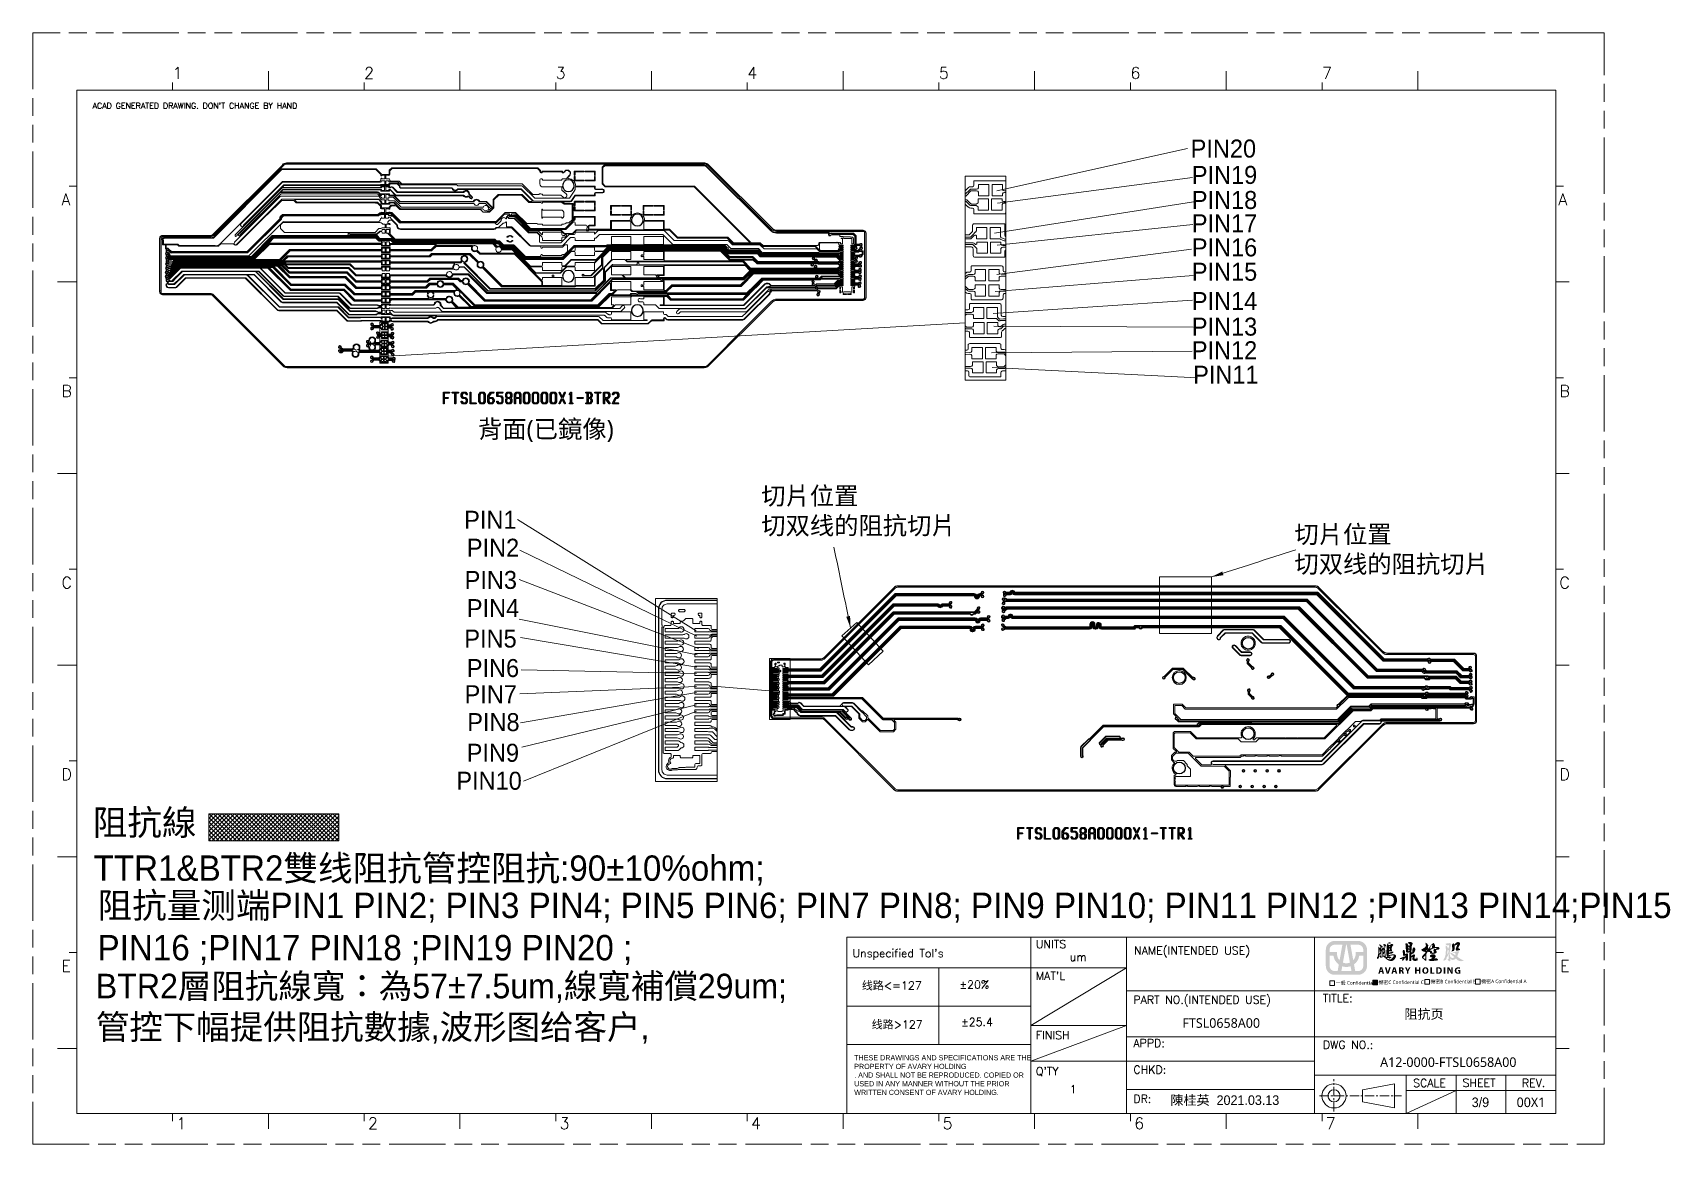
# Model space of a CAD drawing. Extents: x 3811 to 4710, y -385 to -198.
# Drawn here: x 4434.2 to 4710, y -385.3 to -198.1 of the extents above; entities outside this region: 3.
import ezdxf

# ---------------------------------------------------------------- set-up
doc = ezdxf.new("R2010")
doc.units = 0
doc.linetypes.add('CENTER', pattern=[50.8, 31.75, -6.35, 6.35, -6.35])
doc.linetypes.add('PHANTOM', pattern=[29.5, 9.5, -1.5, 3, -1.5, 3, -1.5, 9.5])
doc.layers.get('0').update_dxf_attribs({"lineweight": 9})
doc.layers.add('0PAPERF', color=2, linetype='PHANTOM', lineweight=9, plot=False)
for name, color, linetype in [('gbr-dxf_layer0', 7, 'Continuous'), ('gbr-outline-dxf_layer1', 2, 'Continuous'), ('图层 1', 7, 'Continuous')]:
    doc.layers.add(name, color=color, linetype=linetype)
doc.layers.add('備註', color=1, linetype='Continuous', lineweight=9)
doc.layers.add('尺寸線', color=3, linetype='Continuous', lineweight=5)
doc.styles.add('SIMPLEX', font='simplex.shx')
doc.styles.get("Standard").update_dxf_attribs({"font": 'PMingLiU.ttf'})
doc.dimstyles.get("Standard").update_dxf_attribs({"dimtxt": 1, "dimasz": 0.5, "dimexe": 0.18, "dimexo": 0.0625, "dimgap": 0.09, "dimtad": 0, "dimzin": 0, "dimdsep": 46, "dimtxsty": 'Standard', "dimcen": 0.09, "dimadec": 0, "dimazin": 0, "dimtfac": 1, "dimtdec": 4, "dimtofl": 0, "dimtmove": 0, "dimatfit": 3, "dimfxl": 0, "dimtolj": 1, "dimtzin": 0, "dimarcsym": 0})
pattern_1 = [(0, (0, 0), (0, 6.985), [5.08, -1.905]), (90, (0, 0), (-6.985, 4e-16), [5.08, -1.905])]

msp = doc.modelspace()

# ---------------------------------------------------------------- texts
at = {"style": 'SIMPLEX'}
for s, height, p in [('1', 1.94, (4457.75, -205.89)), ('2', 1.94, (4490.01, -205.89)), ('3', 1.94, (4522.27, -205.89)), ('4', 1.94, (4554.53, -205.89)), ('5', 1.94, (4586.79, -205.89)), ('6', 1.94, (4619.05, -205.89)), ('7', 1.94, (4651.31, -205.89)), ('A', 1.96, (4439.04, -227.18)), ('A', 1.96, (4691.11, -227.18)), ('B', 1.96, (4439.04, -259.44)), ('B', 1.96, (4691.29, -259.44)), ('C', 1.96, (4439.04, -291.7)), ('C', 1.96, (4691.29, -291.7)), ('D', 1.96, (4439.04, -323.96)), ('D', 1.96, (4691.29, -323.96)), ("Unspecified Tol's", 1.3549, (4572.25, -353.78)), ('UNITS', 1.355, (4603.12, -352.23)), ('E', 1.96, (4439.04, -356.22)), ('um', 1.355, (4608.84, -354.41)), ('E', 1.96, (4691.39, -356.22)), ("MAT'L", 1.355, (4603.12, -357.58)), ('TITLE:', 1.355, (4651.46, -361.36)), ('FINISH', 1.355, (4603.12, -367.57)), ('APPD:', 1.355, (4619.55, -368.91)), ('DWG NO.:', 1.355, (4651.46, -369.18)), ('CHKD:', 1.355, (4619.55, -373.38)), ("Q'TY", 1.355, (4603.12, -373.64)), ('SCALE ', 1.355, (4666.66, -375.62)), ('SHEET', 1.355, (4674.98, -375.6)), ('REV.', 1.355, (4684.97, -375.62)), ('1', 1.35, (4608.84, -376.68)), ('DR:', 1.355, (4619.55, -378.29)), ('1', 1.94, (4458.39, -382.7)), ('2', 1.94, (4490.65, -382.7)), ('3', 1.94, (4522.91, -382.7)), ('4', 1.94, (4555.17, -382.7)), ('5', 1.94, (4587.43, -382.7)), ('6', 1.94, (4619.69, -382.7)), ('7', 1.94, (4651.95, -382.7))]:
    msp.add_text(s, height=height, dxfattribs=at).set_placement(p)
at = {"color": 3, "style": 'SIMPLEX'}
msp.add_text("ACAD GENERATED DRAWING. DON'T CHANGE BY HAND", height=0.9678, dxfattribs=at).set_placement((4444.27, -210.92))
at = {"lineweight": 0, "style": 'SIMPLEX'}
msp.add_text('NAME(INTENDED USE)', height=1.3561, dxfattribs=at).set_placement((4619.67, -353.34))
at = {"attachment_point": 1, "style": 'SIMPLEX'}
for s, insert, char_height in [('{\\fSimSun|b0|i0|c134|p2;\\M+5CFDF\\M+5C2B7}<=127', (4573.82, -357.86), 1.3549), ('%%P20%', (4590.27, -357.71), 1.355), ('{\\fSimSun|b0|i0|c134|p2;\\M+5CFDF\\M+5C2B7}>127', (4575.48, -364.42), 1.3549)]:
    msp.add_mtext(s, dxfattribs=dict(at, insert=insert, char_height=char_height))
at = {"insert": (4590.54, -364), "char_height": 1.355, "attachment_point": 1, "style": 'SIMPLEX', "bg_fill": 2}
msp.add_mtext('%%P25.4', dxfattribs=at)
at = {"linetype": 'Continuous', "insert": (4627.81, -364.04), "char_height": 1.613, "width": 19.4505, "attachment_point": 1, "bg_fill": 2}
msp.add_mtext('{\\fMicrosoft JhengHei|b0|i0|c136|p18;FTSL0658A00}', dxfattribs=at)
at = {"linetype": 'Continuous', "char_height": 1.613, "width": 21.071, "attachment_point": 1}
for s, insert in [('{\\fPMingLiU|b0|i0|c136|p18;阻抗页}', (4665.19, -362.53)), ('{\\fPMingLiU|b0|i0|c136|p18;陳桂英  2021.03.13}', (4625.78, -377.03))]:
    msp.add_mtext(s, dxfattribs=dict(at, insert=insert))
at = {"color": 3, "lineweight": 0, "insert": (4572.53, -370.26), "char_height": 0.87406, "width": 28.6108, "attachment_point": 1}
msp.add_mtext('THESE DRAWINGS AND SPECIFICATIONS ARE THE PROPERTY OF AVARY HOLDING\\P. AND SHALL NOT BE REPRODUCED. COPIED OR USED IN ANY MANNER WITHOUT THE PRIOR WRITTEN CONSENT OF AVARY HOLDING.', dxfattribs=at)
at = {"color": 0, "char_height": 1.6118, "width": 77.5839, "attachment_point": 5}
for s, insert in [('{\\fMicrosoft JhengHei|b0|i0|c136|p18;\\C256;A12-0000-FTSL0658A00}', (4672.58, -371.45)), ('{\\fPMingLiU|b0|i0|c136|p18;3/9}', (4677.99, -378.21)), ('{\\fMicrosoft JhengHei|b0|i0|c136|p18;\\C256;00X1}', (4686.5, -378.21))]:
    msp.add_mtext(s, dxfattribs=dict(at, insert=insert))
at = {"layer": '備註', "color": 1, "lineweight": 0}
for s, insert, char_height, attachment_point in [('{\\fPMingLiU|b0|i0|c136|p2;\\C256; PIN20}', (4640.21, -216.12), 3.0289, 3), ('{\\fPMingLiU|b0|i0|c136|p2;\\C256; PIN19}', (4640.4, -220.56), 3.0289, 3), ('{\\fPMingLiU|b0|i0|c136|p2;\\C256; PIN18}', (4640.4, -224.78), 3.0289, 3), ('{\\fPMingLiU|b0|i0|c136|p2;\\C256; PIN17}', (4640.4, -228.71), 3.0289, 3), ('{\\fPMingLiU|b0|i0|c136|p2;\\C256; PIN16}', (4640.4, -232.77), 3.0289, 3), ('{\\fPMingLiU|b0|i0|c136|p2;\\C256; PIN15}', (4640.4, -236.86), 3.0289, 3), ('{\\fPMingLiU|b0|i0|c136|p2;\\C256; PIN14}', (4640.4, -241.8), 3.0289, 3), ('{\\fPMingLiU|b0|i0|c136|p2;\\C256; PIN13}', (4640.4, -246.1), 3.0289, 3), ('{\\fPMingLiU|b0|i0|c136|p2;\\C256; PIN12}', (4640.4, -250.07), 3.0289, 3), ('{\\fPMingLiU|b0|i0|c136|p2;\\C256; PIN11}', (4640.62, -254.2), 3.0289, 3), ('{\\fPMingLiU|b0|i0|c136|p2;\\C256;切片位置\\P切双线的阻抗切片}', (4556.88, -274.61), 3, 1), ('{\\fPMingLiU|b0|i0|c136|p2;\\C256; PIN1}', (4515.66, -278.62), 3.0289, 3), ('{\\fPMingLiU|b0|i0|c136|p2;\\C256;切片位置\\P切双线的阻抗切片}', (4646.66, -281.08), 3, 1), ('{\\fPMingLiU|b0|i0|c136|p2;\\C256; PIN2}', (4516.11, -283.32), 3.0289, 3), ('{\\fPMingLiU|b0|i0|c136|p2;\\C256; PIN3}', (4515.74, -288.74), 3.0289, 3), ('{\\fPMingLiU|b0|i0|c136|p2;\\C256; PIN4}', (4516.11, -293.49), 3.0289, 3), ('{\\fPMingLiU|b0|i0|c136|p2;\\C256; PIN5}', (4515.69, -298.61), 3.0289, 3), ('{\\fPMingLiU|b0|i0|c136|p2;\\C256; PIN6}', (4516.1, -303.58), 3.0289, 3), ('{\\fPMingLiU|b0|i0|c136|p2;\\C256; PIN7}', (4515.73, -307.98), 3.0289, 3), ('{\\fPMingLiU|b0|i0|c136|p2;\\C256; PIN8}', (4516.18, -312.68), 3.0289, 3), ('{\\fPMingLiU|b0|i0|c136|p2;\\C256; PIN9}', (4516.09, -317.84), 3.0289, 3), ('{\\fPMingLiU|b0|i0|c136|p2;\\C256; PIN10}', (4516.55, -322.55), 3.0289, 3)]:
    msp.add_mtext(s, dxfattribs=dict(at, insert=insert, char_height=char_height, attachment_point=attachment_point))
at = {"layer": '備註', "insert": (4509.17, -263.35), "char_height": 3.0072, "width": 37.9329, "attachment_point": 1, "style": 'SIMPLEX'}
msp.add_mtext('{\\fMicrosoft JhengHei|b0|i0|c136|p18;背面(已鏡像)}', dxfattribs=at)
at = {"layer": '備註', "lineweight": 0, "attachment_point": 1}
for s, insert, char_height, width in [('{\\fPMingLiU|b0|i0|c136|p2;阻抗線}', (4444.3, -328.95), 4.2701, 21.3538), ('{\\fPMingLiU|b0|i0|c0|p18;\\P\\P\\fPMingLiU|b0|i0|c136|p18;TTR1&\\fPMingLiU|b0|i0|c136|p18;BTR2雙线阻抗管控阻抗:90%%P10%ohm;}', (4444.44, -322.4), 4.2701, 249.5111), ('{\\fPMingLiU|b0|i0|c0|p18;\\P\\P\\fPMingLiU|b0|i0|c136|p18;阻抗量测端PIN1 PIN2; PIN3 PIN4; PIN5 PIN6; PIN7 PIN8;\\fPMingLiU|b0|i0|c136|p18; PIN9 PIN10; PIN11 PIN12 ;PIN13 PIN14;PIN15 PIN16 ;PIN17 PIN18 ;PIN19 PIN20 ;\\P\\fPMingLiU|b0|i0|c136|p18; }', (4445.11, -328.67), 4.27009, 266.7761), ('{\\fPMingLiU|b0|i0|c0|p18;\\P\\PBTR2層\\fPMingLiU|b0|i0|c136|p18;阻抗線寬：為57%%P7.5um,線寬補償29um;\\P管控下幅提供阻抗數據,波形图给客户,}', (4444.82, -342.77), 4.134, 230.2698)]:
    msp.add_mtext(s, dxfattribs=dict(at, insert=insert, char_height=char_height, width=width))

# ---------------------------------------------------------------- blocks, each defined once
blk = doc.blocks.new('6')
at = {"layer": '图层 1', "true_color": 0xf50613}
h = blk.add_hatch(color=1, dxfattribs=at)
h.dxf.hatch_style = 2
edge = h.paths.add_edge_path()
edge.add_spline(control_points=[(-0.84, 7.1), (-0.84, 7.1), (0.89, -2.45), (0.89, -2.45), (0.31, -2.7), (-0.33, -2.83), (-1.01, -2.83), (-1.66, -2.83), (-2.28, -2.71), (-2.84, -2.48), (-2.84, -2.48), (-1.11, 7.1), (-1.11, 7.1), (-1.11, 7.1), (-0.84, 7.1), (-0.84, 7.1)], knot_values=[0, 0, 0, 0, 1, 1, 1, 2, 2, 2, 3, 3, 3, 4, 4, 4, 5, 5, 5, 5], degree=3, periodic=1)
edge = h.paths.add_edge_path()
edge.add_spline(control_points=[(5.31, 9.08), (5.31, 9.08), (-7.25, 9.08), (-7.25, 9.08), (-9.86, 9.08), (-11.98, 6.96), (-11.98, 4.35), (-11.98, 4.35), (-11.98, -4.27), (-11.98, -4.27), (-11.98, -6.88), (-9.86, -9), (-7.25, -9), (-7.25, -9), (5.31, -9), (5.31, -9), (7.91, -9), (10.04, -6.88), (10.04, -4.27), (10.04, -4.27), (10.04, 4.35), (10.04, 4.35), (10.04, 6.96), (7.91, 9.08), (5.31, 9.08)], knot_values=[0, 0, 0, 0, 0.352778, 0.352778, 0.352778, 0.705556, 0.705556, 0.705556, 1.058334, 1.058334, 1.058334, 1.411112, 1.411112, 1.411112, 1.76389, 1.76389, 1.76389, 2.116668, 2.116668, 2.116668, 2.469446, 2.469446, 2.469446, 2.822224, 2.822224, 2.822224, 2.822224], degree=3, periodic=0)
edge.add_line((5.31, 9.08), (5.31, 9.08))
edge = h.paths.add_edge_path()
edge.add_spline(control_points=[(8.06, 4.35), (8.06, 4.35), (8.06, 3.12), (8.06, 3.12), (8.06, 3.12), (3.96, 3.12), (3.96, 3.12), (3.96, 3.12), (3.96, 2.13), (3.96, 2.13), (3.96, 0.86), (3.47, -0.31), (2.68, -1.19), (2.68, -1.19), (1.17, 7.1), (1.17, 7.1), (1.17, 7.1), (5.31, 7.1), (5.31, 7.1), (6.82, 7.1), (8.06, 5.87), (8.06, 4.35)], knot_values=[0, 0, 0, 0, 0.352778, 0.352778, 0.352778, 0.705556, 0.705556, 0.705556, 1.058334, 1.058334, 1.058334, 1.411112, 1.411112, 1.411112, 1.76389, 1.76389, 1.76389, 2.116668, 2.116668, 2.116668, 2.469446, 2.469446, 2.469446, 2.469446], degree=3, periodic=0)
edge.add_line((8.06, 4.35), (8.06, 4.35))
edge = h.paths.add_edge_path()
edge.add_spline(control_points=[(-1.01, -4.81), (-0.22, -4.81), (0.54, -4.67), (1.25, -4.43), (1.25, -4.43), (1.72, -7.02), (1.72, -7.02), (1.72, -7.02), (-3.67, -7.02), (-3.67, -7.02), (-3.67, -7.02), (-3.2, -4.45), (-3.2, -4.45), (-2.51, -4.68), (-1.78, -4.81), (-1.01, -4.81)], knot_values=[0, 0, 0, 0, 0.352778, 0.352778, 0.352778, 0.705556, 0.705556, 0.705556, 1.058334, 1.058334, 1.058334, 1.411112, 1.411112, 1.411112, 1.76389, 1.76389, 1.76389, 1.76389], degree=3, periodic=0)
edge.add_line((-1.01, -4.81), (-1.01, -4.81))
edge = h.paths.add_edge_path()
edge.add_spline(control_points=[(-7.25, 7.1), (-7.25, 7.1), (-3.12, 7.1), (-3.12, 7.1), (-3.12, 7.1), (-4.63, -1.25), (-4.63, -1.25), (-5.46, -0.37), (-5.98, 0.82), (-5.98, 2.13), (-5.98, 2.13), (-5.98, 3.12), (-5.98, 3.12), (-5.98, 3.12), (-10, 3.12), (-10, 3.12), (-10, 3.12), (-10, 4.35), (-10, 4.35), (-10, 5.87), (-8.77, 7.1), (-7.25, 7.1)], knot_values=[0, 0, 0, 0, 0.352778, 0.352778, 0.352778, 0.705556, 0.705556, 0.705556, 1.058334, 1.058334, 1.058334, 1.411112, 1.411112, 1.411112, 1.76389, 1.76389, 1.76389, 2.116668, 2.116668, 2.116668, 2.469446, 2.469446, 2.469446, 2.469446], degree=3, periodic=0)
edge.add_line((-7.25, 7.1), (-7.25, 7.1))
edge = h.paths.add_edge_path()
edge.add_spline(control_points=[(-10, -4.27), (-10, -4.27), (-10, 1.14), (-10, 1.14), (-10, 1.14), (-7.89, 1.14), (-7.89, 1.14), (-7.61, -0.77), (-6.55, -2.44), (-5.04, -3.52), (-5.04, -3.52), (-5.68, -7.02), (-5.68, -7.02), (-5.68, -7.02), (-7.25, -7.02), (-7.25, -7.02), (-8.77, -7.02), (-10, -5.79), (-10, -4.27)], knot_values=[0, 0, 0, 0, 0.352778, 0.352778, 0.352778, 0.705556, 0.705556, 0.705556, 1.058334, 1.058334, 1.058334, 1.411112, 1.411112, 1.411112, 1.76389, 1.76389, 1.76389, 2.116668, 2.116668, 2.116668, 2.116668], degree=3, periodic=0)
edge.add_line((-10, -4.27), (-10, -4.27))
edge = h.paths.add_edge_path()
edge.add_spline(control_points=[(5.31, -7.02), (5.31, -7.02), (3.73, -7.02), (3.73, -7.02), (3.73, -7.02), (3.09, -3.47), (3.09, -3.47), (4.56, -2.39), (5.6, -0.75), (5.87, 1.14), (5.87, 1.14), (8.06, 1.14), (8.06, 1.14), (8.06, 1.14), (8.06, -4.27), (8.06, -4.27), (8.06, -5.79), (6.82, -7.02), (5.31, -7.02)], knot_values=[0, 0, 0, 0, 0.352778, 0.352778, 0.352778, 0.705556, 0.705556, 0.705556, 1.058334, 1.058334, 1.058334, 1.411112, 1.411112, 1.411112, 1.76389, 1.76389, 1.76389, 2.116668, 2.116668, 2.116668, 2.116668], degree=3, periodic=0)
edge.add_line((5.31, -7.02), (5.31, -7.02))
at = {"layer": '图层 1', "true_color": 0x000099}
h = blk.add_hatch(color=174, dxfattribs=at)
h.dxf.hatch_style = 2
edge = h.paths.add_edge_path()
edge.add_spline(control_points=[(21.7, 4.45), (21.7, 4.45), (21.7, 4.7), (21.7, 4.7), (21.7, 4.7), (21.7, 4.95), (21.7, 4.95), (21.7, 4.95), (21.7, 5.15), (21.7, 5.15), (21.73, 5.12), (21.77, 5.09), (21.81, 5.06), (21.86, 5.03), (21.91, 5.01), (21.97, 5.01), (22.03, 4.98), (22.09, 4.97), (22.13, 4.97), (22.13, 4.97), (22.24, 4.97), (22.24, 4.97), (22.24, 4.97), (22.24, 4.88), (22.24, 4.88), (22.24, 4.88), (22.24, 4.74), (22.24, 4.74), (22.24, 4.74), (22.24, 4.61), (22.24, 4.61), (22.24, 4.61), (22.24, 4.52), (22.24, 4.52), (22.24, 4.52), (22.2, 4.52), (22.2, 4.52), (22.14, 4.49), (22.08, 4.44), (22.02, 4.38), (21.93, 4.35), (21.82, 4.31), (21.7, 4.25), (21.7, 4.25), (21.7, 4.45), (21.7, 4.45)], knot_values=[0, 0, 0, 0, 1, 1, 1, 2, 2, 2, 3, 3, 3, 4, 4, 4, 5, 5, 5, 6, 6, 6, 7, 7, 7, 8, 8, 8, 9, 9, 9, 10, 10, 10, 11, 11, 11, 12, 12, 12, 13, 13, 13, 14, 14, 14, 15, 15, 15, 15], degree=3, periodic=1)
edge = h.paths.add_edge_path()
edge.add_spline(control_points=[(16.6, 4.04), (16.6, 4.21), (16.61, 4.34), (16.64, 4.43), (16.67, 4.46), (16.72, 4.44), (16.78, 4.38), (16.81, 4.35), (16.84, 4.28), (16.87, 4.16), (16.87, 4.16), (16.87, 3.88), (16.87, 3.88), (16.84, 3.82), (16.82, 3.78), (16.82, 3.75), (16.82, 3.63), (16.81, 3.52), (16.8, 3.43), (16.78, 3.34), (16.81, 3.32), (16.87, 3.36), (16.93, 3.41), (16.99, 3.46), (17.05, 3.52), (17.11, 3.58), (17.17, 3.63), (17.23, 3.66), (17.23, 3.66), (17.23, 3.59), (17.23, 3.59), (17.23, 3.59), (17.23, 3.5), (17.23, 3.5), (17.23, 3.5), (17.23, 3.39), (17.23, 3.39), (17.23, 3.39), (17.23, 3.3), (17.23, 3.3), (17.17, 3.27), (17.12, 3.22), (17.09, 3.16), (17.06, 3.07), (17.03, 2.97), (16.98, 2.85), (16.93, 2.72), (16.88, 2.63), (16.82, 2.57), (16.79, 2.48), (16.76, 2.42), (16.73, 2.39), (16.7, 2.48), (16.67, 2.61), (16.64, 2.78), (16.61, 2.94), (16.6, 3.15), (16.6, 3.41), (16.6, 3.41), (16.6, 4.04), (16.6, 4.04)], knot_values=[0, 0, 0, 0, 1, 1, 1, 2, 2, 2, 3, 3, 3, 4, 4, 4, 5, 5, 5, 6, 6, 6, 7, 7, 7, 8, 8, 8, 9, 9, 9, 10, 10, 10, 11, 11, 11, 12, 12, 12, 13, 13, 13, 14, 14, 14, 15, 15, 15, 16, 16, 16, 17, 17, 17, 18, 18, 18, 19, 19, 19, 20, 20, 20, 20], degree=3, periodic=1)
edge = h.paths.add_edge_path()
edge.add_spline(control_points=[(18.72, 4.06), (18.72, 4.34), (18.74, 4.49), (18.79, 4.52), (18.83, 4.55), (18.88, 4.49), (18.95, 4.34), (18.91, 4.19), (18.88, 4.04), (18.85, 3.91), (18.82, 3.77), (18.84, 3.7), (18.9, 3.7), (18.93, 3.73), (18.99, 3.79), (19.08, 3.88), (19.17, 3.97), (19.25, 4.05), (19.31, 4.11), (19.31, 4.11), (19.31, 4.06), (19.31, 4.06), (19.31, 4.06), (19.35, 4.02), (19.35, 4.02), (19.35, 4.02), (19.35, 3.97), (19.35, 3.97), (19.35, 3.97), (19.4, 3.93), (19.4, 3.93), (19.37, 3.9), (19.33, 3.84), (19.28, 3.75), (19.24, 3.66), (19.17, 3.55), (19.08, 3.43), (18.99, 3.31), (18.92, 3.22), (18.88, 3.16), (18.83, 3.1), (18.78, 3.07), (18.72, 3.07), (18.72, 3.07), (18.72, 4.06), (18.72, 4.06)], knot_values=[0, 0, 0, 0, 1, 1, 1, 2, 2, 2, 3, 3, 3, 4, 4, 4, 5, 5, 5, 6, 6, 6, 7, 7, 7, 8, 8, 8, 9, 9, 9, 10, 10, 10, 11, 11, 11, 12, 12, 12, 13, 13, 13, 14, 14, 14, 15, 15, 15, 15], degree=3, periodic=1)
edge = h.paths.add_edge_path()
edge.add_spline(control_points=[(25.27, 1.54), (25.12, 1.71), (24.91, 1.84), (24.64, 1.9), (24.34, 1.96), (24.07, 1.97), (23.83, 1.94), (23.58, 1.91), (23.37, 1.88), (23.19, 1.85), (22.76, 1.72), (22.15, 1.58), (22.15, 1.58), (22.12, 1.58), (22.09, 1.57), (22.04, 1.56), (22, 1.54), (21.94, 1.53), (21.88, 1.51), (21.82, 1.5), (21.77, 1.48), (21.72, 1.47), (21.68, 1.45), (21.64, 1.43), (21.61, 1.4), (21.61, 1.4), (21.61, 1.56), (21.61, 1.56), (21.61, 1.56), (21.61, 1.76), (21.61, 1.76), (21.64, 1.82), (21.66, 1.88), (21.68, 1.94), (21.69, 2), (21.7, 2.06), (21.7, 2.12), (21.7, 2.12), (21.79, 2.12), (21.79, 2.12), (21.82, 2.12), (21.87, 2.13), (21.93, 2.14), (21.99, 2.16), (22.04, 2.17), (22.09, 2.17), (22.11, 2.17), (22.12, 2.17), (22.14, 2.18), (22.14, 2.18), (22.15, 2.21), (22.15, 2.21), (22.15, 2.21), (22.53, 2.26), (22.68, 2.29), (22.84, 2.32), (23.19, 2.39), (23.19, 2.39), (23.37, 2.45), (23.56, 2.54), (23.76, 2.66), (23.95, 2.79), (24.07, 2.92), (24.1, 3.07), (24.16, 3.19), (24.08, 3.28), (23.87, 3.34), (23.71, 3.36), (23.53, 3.37), (23.35, 3.38), (23.14, 3.36), (22.94, 3.21), (22.75, 3.14), (22.55, 3.06), (22.15, 2.89), (22.15, 2.89), (22.09, 2.89), (22.03, 2.88), (21.97, 2.85), (21.91, 2.81), (21.86, 2.79), (21.81, 2.75), (21.77, 2.72), (21.73, 2.71), (21.7, 2.71), (21.7, 2.71), (21.7, 2.87), (21.7, 2.87), (21.7, 2.87), (21.7, 3.09), (21.7, 3.09), (21.7, 3.09), (21.7, 3.34), (21.7, 3.34), (21.7, 3.34), (21.7, 3.48), (21.7, 3.48), (21.7, 3.48), (22.36, 3.6), (22.6, 3.61), (22.84, 3.62), (22.93, 3.53), (23.04, 3.53), (23.15, 3.53), (23.26, 3.61), (23.26, 3.61), (23.28, 3.73), (23.3, 3.88), (23.33, 4.04), (23.36, 4.21), (23.36, 4.34), (23.33, 4.43), (23.3, 4.49), (23.25, 4.52), (23.19, 4.52), (23.19, 4.64), (23.21, 4.8), (23.24, 5.01), (23.24, 5.22), (23.28, 5.47), (23.37, 5.76), (23.46, 6.05), (23.57, 6.27), (23.69, 6.44), (23.81, 6.6), (23.92, 6.7), (24.01, 6.73), (24.07, 6.76), (24.1, 6.84), (24.1, 6.96), (24.07, 7.08), (23.96, 7.21), (23.78, 7.36), (23.6, 7.51), (23.42, 7.57), (23.24, 7.54), (23.06, 7.51), (22.92, 7.44), (22.83, 7.32), (22.8, 7.29), (22.76, 7.26), (22.7, 7.23), (22.61, 7.2), (22.5, 7.14), (22.38, 7.05), (22.23, 6.99), (22.12, 6.94), (22.06, 6.89), (22, 6.84), (21.97, 6.81), (21.97, 6.78), (21.97, 6.81), (21.93, 6.84), (21.84, 6.89), (21.75, 6.94), (21.63, 7.02), (21.48, 7.14), (21.32, 7.26), (21.25, 7.37), (21.25, 7.48), (21.25, 7.58), (21.3, 7.66), (21.39, 7.73), (21.45, 7.75), (21.52, 7.77), (21.61, 7.77), (21.67, 7.77), (21.77, 7.75), (21.91, 7.73), (22.04, 7.69), (22.16, 7.68), (22.27, 7.68), (22.37, 7.68), (22.47, 7.69), (22.56, 7.73), (22.65, 7.82), (22.7, 7.92), (22.7, 8.04), (22.7, 8.16), (22.59, 8.27), (22.38, 8.36), (22.2, 8.42), (22.02, 8.43), (21.84, 8.4), (21.66, 8.37), (21.54, 8.31), (21.48, 8.22), (21.3, 8.04), (21.12, 7.83), (20.96, 7.59), (20.79, 7.35), (20.67, 7.07), (20.59, 6.75), (20.52, 6.44), (20.48, 6.13), (20.48, 5.83), (20.48, 5.83), (20.48, 4.97), (20.48, 4.97), (20.48, 4.88), (20.47, 4.65), (20.44, 4.29), (20.41, 3.93), (20.39, 3.43), (20.39, 2.8), (20.36, 2.2), (20.39, 1.73), (20.48, 1.4), (20.54, 1.08), (20.63, 0.88), (20.74, 0.82), (20.81, 0.78), (20.86, 0.76), (20.86, 0.76), (20.62, 0.74), (20.13, 0.41), (20.13, 0.41), (20.13, 0.41), (20.08, 0.57), (20.08, 0.63), (20.04, 0.78), (20, 1.11), (19.94, 1.6), (19.88, 2.1), (19.82, 2.75), (19.76, 3.57), (19.7, 4.38), (19.68, 5), (19.71, 5.42), (19.74, 5.84), (19.8, 6.1), (19.89, 6.19), (20.13, 6.28), (20.26, 6.44), (20.26, 6.66), (20.26, 6.89), (20.08, 7.08), (19.74, 7.25), (19.39, 7.42), (19.12, 7.47), (18.92, 7.41), (18.73, 7.35), (18.64, 7.23), (18.67, 7.05), (18.7, 7.02), (18.73, 6.97), (18.74, 6.91), (18.76, 6.85), (18.81, 6.79), (18.9, 6.73), (18.96, 6.64), (19.02, 6.58), (19.08, 6.55), (19.17, 6.49), (19.25, 6.44), (19.31, 6.42), (19.31, 6.35), (19.31, 6.27), (19.33, 6.17), (19.34, 6.06), (19.35, 5.93), (19.35, 5.78), (19.35, 5.63), (19.36, 5.5), (19.37, 5.4), (19.39, 5.29), (19.4, 5.21), (19.4, 5.15), (19.31, 5.18), (19.22, 5.21), (19.13, 5.24), (19.13, 5.24), (18.85, 5.24), (18.85, 5.24), (18.82, 5.3), (18.8, 5.37), (18.79, 5.44), (18.77, 5.52), (18.76, 5.62), (18.74, 5.74), (18.73, 5.86), (18.7, 5.96), (18.65, 6.05), (18.61, 6.14), (18.57, 6.23), (18.54, 6.33), (18.51, 6.35), (18.49, 6.37), (18.47, 6.37), (18.46, 6.37), (18.43, 6.33), (18.4, 6.23), (18.37, 6.14), (18.36, 6.02), (18.36, 5.87), (18.36, 5.87), (18.36, 5.51), (18.36, 5.51), (18.24, 5.3), (18.13, 5.09), (18.04, 4.88), (17.92, 4.67), (17.8, 4.44), (17.68, 4.2), (17.68, 4.26), (17.67, 4.34), (17.66, 4.45), (17.64, 4.55), (17.63, 4.67), (17.63, 4.81), (17.63, 4.95), (17.63, 5.06), (17.61, 5.15), (17.6, 5.24), (17.59, 5.33), (17.59, 5.42), (17.68, 5.48), (17.79, 5.57), (17.91, 5.69), (18.03, 5.81), (18.12, 5.95), (18.18, 6.1), (18.24, 6.25), (18.21, 6.37), (18.09, 6.46), (17.97, 6.55), (17.83, 6.63), (17.68, 6.69), (17.44, 6.93), (17.2, 7.1), (16.96, 7.21), (16.72, 7.31), (16.58, 7.28), (16.55, 7.12), (16.52, 6.95), (16.58, 6.78), (16.73, 6.6), (16.88, 6.42), (17.05, 6.31), (17.23, 6.28), (17.23, 6.28), (17.23, 6.05), (17.23, 6.05), (17.23, 6.05), (17.23, 5.74), (17.23, 5.74), (17.23, 5.74), (17.23, 5.42), (17.23, 5.42), (17.23, 5.42), (17.23, 5.26), (17.23, 5.26), (17.23, 5.25), (17.21, 5.25), (17.16, 5.29), (17.12, 5.31), (17.05, 5.34), (16.96, 5.35), (16.87, 5.37), (16.76, 5.39), (16.64, 5.42), (16.61, 5.45), (16.58, 5.5), (16.55, 5.56), (16.52, 5.59), (16.49, 5.63), (16.46, 5.69), (16.4, 5.75), (16.35, 5.81), (16.32, 5.87), (16.29, 5.9), (16.26, 5.93), (16.23, 5.96), (16.14, 5.99), (16.08, 5.95), (16.05, 5.83), (16.02, 5.68), (16.02, 5.44), (16.05, 5.1), (16.08, 4.77), (16.11, 4.41), (16.14, 4.02), (16.14, 4.02), (16.14, 3.25), (16.14, 3.25), (16.11, 2.95), (16.07, 2.59), (16.01, 2.17), (15.92, 1.75), (15.84, 1.38), (15.78, 1.08), (15.69, 0.78), (15.63, 0.56), (15.6, 0.4), (15.57, 0.4), (15.55, 0.42), (15.53, 0.45), (15.52, 0.48), (15.5, 0.51), (15.47, 0.54), (15.44, 0.48), (15.42, 0.43), (15.42, 0.4), (15.36, 0.13), (15.35, -0.09), (15.38, -0.27), (15.41, -0.48), (15.51, -0.56), (15.69, -0.5), (15.87, -0.44), (16.04, -0.3), (16.19, -0.09), (16.31, 0.12), (16.4, 0.3), (16.46, 0.45), (16.46, 0.45), (16.46, 0.54), (16.46, 0.54), (16.46, 0.57), (16.48, 0.63), (16.51, 0.72), (16.51, 0.78), (16.51, 0.84), (16.53, 0.9), (16.54, 0.96), (16.55, 1.02), (16.55, 1.08), (16.58, 1.02), (16.64, 0.92), (16.73, 0.79), (16.82, 0.65), (16.94, 0.5), (17.09, 0.34), (17.24, 0.17), (17.38, 0.07), (17.5, 0.04), (17.62, 0.01), (17.71, 0.04), (17.77, 0.13), (17.8, 0.13), (17.83, 0.16), (17.86, 0.22), (17.86, 0.22), (17.86, 0.4), (17.86, 0.4), (17.89, 0.47), (17.89, 0.54), (17.86, 0.63), (17.83, 0.69), (17.8, 0.75), (17.77, 0.81), (17.71, 0.93), (17.66, 1.16), (17.63, 1.49), (17.6, 1.79), (17.63, 2.2), (17.7, 2.71), (17.78, 3.22), (17.88, 3.64), (18, 3.97), (18.09, 4.28), (18.18, 4.49), (18.27, 4.61), (18.24, 4.49), (18.22, 4.35), (18.22, 4.2), (18.22, 4.2), (18.22, 3.7), (18.22, 3.7), (18.22, 3.7), (18.22, 3.21), (18.22, 3.21), (18.22, 3.06), (18.22, 2.88), (18.2, 2.66), (18.18, 2.45), (18.18, 2.21), (18.18, 1.92), (18.18, 1.92), (18.18, 1.17), (18.18, 1.17), (18.18, 0.96), (18.18, 0.79), (18.2, 0.65), (18.22, 0.52), (18.25, 0.4), (18.31, 0.31), (18.37, 0.22), (18.43, 0.21), (18.49, 0.27), (18.55, 0.3), (18.58, 0.38), (18.58, 0.5), (18.58, 0.62), (18.57, 0.72), (18.54, 0.81), (18.63, 0.78), (18.72, 0.72), (18.81, 0.63), (18.9, 0.54), (19.02, 0.45), (19.17, 0.36), (19.29, 0.27), (19.41, 0.21), (19.53, 0.18), (19.65, 0.15), (19.77, 0.13), (19.89, 0.13), (19.83, 0.01), (19.82, -0.09), (19.85, -0.18), (19.9, -0.29), (20.01, -0.39), (20.18, -0.5), (20.18, -0.5), (20.18, -0.5), (20.19, -0.5), (20.41, -0.67), (20.77, -0.88), (20.91, -1), (20.94, -1.02), (20.98, -1.04), (21.02, -1.07), (21.02, -1.08), (21.02, -1.08), (21.02, -1.09), (21.08, -1.12), (21.16, -1.16), (21.25, -1.22), (21.34, -1.25), (21.45, -1.3), (21.57, -1.36), (21.9, -1.51), (22.29, -1.61), (22.74, -1.67), (23.19, -1.7), (23.66, -1.57), (24.14, -1.27), (24.59, -0.94), (24.93, -0.56), (25.16, -0.14), (25.38, 0.29), (25.53, 0.66), (25.59, 0.99), (25.53, 1.17), (25.42, 1.35), (25.27, 1.54)], knot_values=[0, 0, 0, 0, 0.352778, 0.352778, 0.352778, 0.705556, 0.705556, 0.705556, 1.058334, 1.058334, 1.058334, 1.411112, 1.411112, 1.411112, 1.76389, 1.76389, 1.76389, 2.116668, 2.116668, 2.116668, 2.469446, 2.469446, 2.469446, 2.822224, 2.822224, 2.822224, 3.175002, 3.175002, 3.175002, 3.52778, 3.52778, 3.52778, 3.880558, 3.880558, 3.880558, 4.233336, 4.233336, 4.233336, 4.586114, 4.586114, 4.586114, 4.938892, 4.938892, 4.938892, 5.29167, 5.29167, 5.29167, 5.644448, 5.644448, 5.644448, 5.997226, 5.997226, 5.997226, 6.350004, 6.350004, 6.350004, 6.702782, 6.702782, 6.702782, 7.05556, 7.05556, 7.05556, 7.408338, 7.408338, 7.408338, 7.761116, 7.761116, 7.761116, 8.113894, 8.113894, 8.113894, 8.466672, 8.466672, 8.466672, 8.81945, 8.81945, 8.81945, 9.172228, 9.172228, 9.172228, 9.525006, 9.525006, 9.525006, 9.877784, 9.877784, 9.877784, 10.230562, 10.230562, 10.230562, 10.58334, 10.58334, 10.58334, 10.936118, 10.936118, 10.936118, 11.288896, 11.288896, 11.288896, 11.641674, 11.641674, 11.641674, 11.994452, 11.994452, 11.994452, 12.34723, 12.34723, 12.34723, 12.700008, 12.700008, 12.700008, 13.052786, 13.052786, 13.052786, 13.405564, 13.405564, 13.405564, 13.758342, 13.758342, 13.758342, 14.11112, 14.11112, 14.11112, 14.463898, 14.463898, 14.463898, 14.816676, 14.816676, 14.816676, 15.169454, 15.169454, 15.169454, 15.522232, 15.522232, 15.522232, 15.87501, 15.87501, 15.87501, 16.227788, 16.227788, 16.227788, 16.580566, 16.580566, 16.580566, 16.933344, 16.933344, 16.933344, 17.286123, 17.286123, 17.286123, 17.638901, 17.638901, 17.638901, 17.991679, 17.991679, 17.991679, 18.344457, 18.344457, 18.344457, 18.697235, 18.697235, 18.697235, 19.050013, 19.050013, 19.050013, 19.402791, 19.402791, 19.402791, 19.755569, 19.755569, 19.755569, 20.108347, 20.108347, 20.108347, 20.461125, 20.461125, 20.461125, 20.813903, 20.813903, 20.813903, 21.166681, 21.166681, 21.166681, 21.519459, 21.519459, 21.519459, 21.872237, 21.872237, 21.872237, 22.225015, 22.225015, 22.225015, 22.577793, 22.577793, 22.577793, 22.930571, 22.930571, 22.930571, 23.283349, 23.283349, 23.283349, 23.636127, 23.636127, 23.636127, 23.988905, 23.988905, 23.988905, 24.341683, 24.341683, 24.341683, 24.694461, 24.694461, 24.694461, 25.047239, 25.047239, 25.047239, 25.400017, 25.400017, 25.400017, 25.752795, 25.752795, 25.752795, 26.105573, 26.105573, 26.105573, 26.458351, 26.458351, 26.458351, 26.811129, 26.811129, 26.811129, 27.163907, 27.163907, 27.163907, 27.516685, 27.516685, 27.516685, 27.869463, 27.869463, 27.869463, 28.222241, 28.222241, 28.222241, 28.575019, 28.575019, 28.575019, 28.927797, 28.927797, 28.927797, 29.280575, 29.280575, 29.280575, 29.633353, 29.633353, 29.633353, 29.986131, 29.986131, 29.986131, 30.338909, 30.338909, 30.338909, 30.691687, 30.691687, 30.691687, 31.044465, 31.044465, 31.044465, 31.397243, 31.397243, 31.397243, 31.750021, 31.750021, 31.750021, 32.102799, 32.102799, 32.102799, 32.455577, 32.455577, 32.455577, 32.808355, 32.808355, 32.808355, 33.161133, 33.161133, 33.161133, 33.513911, 33.513911, 33.513911, 33.866689, 33.866689, 33.866689, 34.219467, 34.219467, 34.219467, 34.572245, 34.572245, 34.572245, 34.925023, 34.925023, 34.925023, 35.277801, 35.277801, 35.277801, 35.630579, 35.630579, 35.630579, 35.983357, 35.983357, 35.983357, 36.336135, 36.336135, 36.336135, 36.688913, 36.688913, 36.688913, 37.041691, 37.041691, 37.041691, 37.394469, 37.394469, 37.394469, 37.747247, 37.747247, 37.747247, 38.100025, 38.100025, 38.100025, 38.452803, 38.452803, 38.452803, 38.805581, 38.805581, 38.805581, 39.158359, 39.158359, 39.158359, 39.511137, 39.511137, 39.511137, 39.863915, 39.863915, 39.863915, 40.216693, 40.216693, 40.216693, 40.569471, 40.569471, 40.569471, 40.922249, 40.922249, 40.922249, 41.275027, 41.275027, 41.275027, 41.627805, 41.627805, 41.627805, 41.980583, 41.980583, 41.980583, 42.333361, 42.333361, 42.333361, 42.686139, 42.686139, 42.686139, 43.038917, 43.038917, 43.038917, 43.391695, 43.391695, 43.391695, 43.744473, 43.744473, 43.744473, 44.097251, 44.097251, 44.097251, 44.450029, 44.450029, 44.450029, 44.802807, 44.802807, 44.802807, 45.155585, 45.155585, 45.155585, 45.508363, 45.508363, 45.508363, 45.861141, 45.861141, 45.861141, 46.213919, 46.213919, 46.213919, 46.566697, 46.566697, 46.566697, 46.919475, 46.919475, 46.919475, 47.272253, 47.272253, 47.272253, 47.625031, 47.625031, 47.625031, 47.977809, 47.977809, 47.977809, 48.330587, 48.330587, 48.330587, 48.683365, 48.683365, 48.683365, 49.036143, 49.036143, 49.036143, 49.388921, 49.388921, 49.388921, 49.741699, 49.741699, 49.741699, 50.094477, 50.094477, 50.094477, 50.447255, 50.447255, 50.447255, 50.800033, 50.800033, 50.800033, 51.152812, 51.152812, 51.152812, 51.50559, 51.50559, 51.50559, 51.858368, 51.858368, 51.858368, 52.211146, 52.211146, 52.211146, 52.563924, 52.563924, 52.563924, 52.916702, 52.916702, 52.916702, 53.26948, 53.26948, 53.26948, 53.622258, 53.622258, 53.622258, 53.975036, 53.975036, 53.975036, 54.327814, 54.327814, 54.327814, 54.680592, 54.680592, 54.680592, 55.03337, 55.03337, 55.03337, 55.386148, 55.386148, 55.386148, 55.738926, 55.738926, 55.738926, 56.091704, 56.091704, 56.091704, 56.444482, 56.444482, 56.444482, 56.79726, 56.79726, 56.79726, 57.150038, 57.150038, 57.150038, 57.502816, 57.502816, 57.502816, 57.855594, 57.855594, 57.855594, 58.208372, 58.208372, 58.208372, 58.56115, 58.56115, 58.56115, 58.913928, 58.913928, 58.913928, 59.266706, 59.266706, 59.266706, 59.619484, 59.619484, 59.619484, 59.972262, 59.972262, 59.972262, 60.32504, 60.32504, 60.32504, 60.677818, 60.677818, 60.677818, 61.030596, 61.030596, 61.030596, 61.383374, 61.383374, 61.383374, 61.736152, 61.736152, 61.736152, 62.08893, 62.08893, 62.08893, 62.441708, 62.441708, 62.441708, 62.794486, 62.794486, 62.794486, 63.147264, 63.147264, 63.147264, 63.500042, 63.500042, 63.500042, 63.85282, 63.85282, 63.85282, 64.205598, 64.205598, 64.205598, 64.205598], degree=3, periodic=0)
edge.add_line((25.27, 1.54), (25.27, 1.54))
edge = h.paths.add_edge_path()
edge.add_spline(control_points=[(21.84, 6.01), (21.87, 6.07), (21.93, 6.11), (22.02, 6.14), (22.11, 6.17), (22.19, 6.19), (22.27, 6.19), (22.27, 6.19), (22.47, 6.19), (22.47, 6.19), (22.44, 6.16), (22.42, 6.13), (22.42, 6.1), (22.39, 6.07), (22.36, 6.04), (22.33, 6.01), (22.33, 5.95), (22.32, 5.92), (22.29, 5.92), (22.29, 5.89), (22.27, 5.86), (22.24, 5.83), (22.24, 5.83), (22.15, 5.83), (22.15, 5.83), (22.15, 5.83), (22.02, 5.83), (22.02, 5.83), (22.02, 5.83), (21.88, 5.83), (21.88, 5.83), (21.88, 5.83), (21.79, 5.83), (21.79, 5.83), (21.79, 5.89), (21.81, 5.95), (21.84, 6.01)], knot_values=[0, 0, 0, 0, 0.352778, 0.352778, 0.352778, 0.705556, 0.705556, 0.705556, 1.058334, 1.058334, 1.058334, 1.411112, 1.411112, 1.411112, 1.76389, 1.76389, 1.76389, 2.116668, 2.116668, 2.116668, 2.469446, 2.469446, 2.469446, 2.822224, 2.822224, 2.822224, 3.175002, 3.175002, 3.175002, 3.52778, 3.52778, 3.52778, 3.880558, 3.880558, 3.880558, 4.233336, 4.233336, 4.233336, 4.233336], degree=3, periodic=0)
edge.add_line((21.84, 6.01), (21.84, 6.01))
edge = h.paths.add_edge_path()
edge.add_spline(control_points=[(17.3, 1.92), (17.28, 1.84), (17.27, 1.76), (17.25, 1.67), (17.24, 1.58), (17.23, 1.5), (17.23, 1.42), (17.23, 1.42), (17.23, 1.22), (17.23, 1.22), (17.23, 1.16), (17.21, 1.11), (17.18, 1.08), (17.15, 1.02), (17.09, 1.01), (17, 1.04), (16.91, 1.07), (16.84, 1.11), (16.78, 1.17), (16.69, 1.2), (16.64, 1.23), (16.64, 1.24), (16.64, 1.24), (16.64, 1.35), (16.64, 1.35), (16.64, 1.35), (16.64, 1.49), (16.64, 1.49), (16.64, 1.49), (16.64, 1.67), (16.64, 1.67), (16.64, 1.67), (16.64, 1.76), (16.64, 1.76), (16.7, 1.73), (16.75, 1.73), (16.78, 1.76), (16.84, 1.76), (16.9, 1.79), (16.96, 1.85), (17.02, 1.91), (17.08, 1.96), (17.14, 2.01), (17.2, 2.05), (17.26, 2.09), (17.32, 2.12), (17.32, 2.06), (17.31, 1.99), (17.3, 1.92)], knot_values=[0, 0, 0, 0, 0.352778, 0.352778, 0.352778, 0.705556, 0.705556, 0.705556, 1.058334, 1.058334, 1.058334, 1.411112, 1.411112, 1.411112, 1.76389, 1.76389, 1.76389, 2.116668, 2.116668, 2.116668, 2.469446, 2.469446, 2.469446, 2.822224, 2.822224, 2.822224, 3.175002, 3.175002, 3.175002, 3.52778, 3.52778, 3.52778, 3.880558, 3.880558, 3.880558, 4.233336, 4.233336, 4.233336, 4.586114, 4.586114, 4.586114, 4.938892, 4.938892, 4.938892, 5.29167, 5.29167, 5.29167, 5.644448, 5.644448, 5.644448, 5.644448], degree=3, periodic=0)
edge.add_line((17.3, 1.92), (17.3, 1.92))
edge = h.paths.add_edge_path()
edge.add_spline(control_points=[(19.42, 1.63), (19.4, 1.51), (19.4, 1.4), (19.4, 1.31), (19.4, 1.25), (19.37, 1.2), (19.31, 1.17), (19.28, 1.11), (19.22, 1.1), (19.13, 1.13), (19.04, 1.13), (18.96, 1.16), (18.9, 1.22), (18.81, 1.25), (18.76, 1.29), (18.74, 1.33), (18.73, 1.38), (18.72, 1.42), (18.72, 1.47), (18.72, 1.47), (18.72, 1.67), (18.72, 1.67), (18.72, 1.67), (18.72, 1.87), (18.72, 1.87), (18.72, 1.87), (18.72, 2.03), (18.72, 2.03), (18.81, 2.03), (18.9, 2.05), (18.99, 2.08), (19.05, 2.14), (19.11, 2.21), (19.17, 2.3), (19.2, 2.39), (19.24, 2.48), (19.28, 2.57), (19.33, 2.66), (19.37, 2.74), (19.4, 2.8), (19.4, 2.8), (19.4, 2.48), (19.4, 2.48), (19.4, 2.36), (19.4, 2.22), (19.42, 2.05), (19.43, 1.89), (19.43, 1.75), (19.42, 1.63)], knot_values=[0, 0, 0, 0, 0.352778, 0.352778, 0.352778, 0.705556, 0.705556, 0.705556, 1.058334, 1.058334, 1.058334, 1.411112, 1.411112, 1.411112, 1.76389, 1.76389, 1.76389, 2.116668, 2.116668, 2.116668, 2.469446, 2.469446, 2.469446, 2.822224, 2.822224, 2.822224, 3.175002, 3.175002, 3.175002, 3.52778, 3.52778, 3.52778, 3.880558, 3.880558, 3.880558, 4.233336, 4.233336, 4.233336, 4.586114, 4.586114, 4.586114, 4.938892, 4.938892, 4.938892, 5.29167, 5.29167, 5.29167, 5.644448, 5.644448, 5.644448, 5.644448], degree=3, periodic=0)
edge.add_line((19.42, 1.63), (19.42, 1.63))
edge = h.paths.add_edge_path()
edge.add_spline(control_points=[(24.14, 0.81), (24.05, 0.63), (23.92, 0.44), (23.76, 0.25), (23.59, 0.05), (23.43, -0.12), (23.28, -0.25), (23.13, -0.38), (23.01, -0.5), (22.92, -0.59), (22.83, -0.65), (22.7, -0.69), (22.52, -0.72), (22.33, -0.75), (22.11, -0.74), (21.84, -0.68), (21.57, -0.62), (21.34, -0.57), (21.16, -0.54), (20.98, -0.48), (20.84, -0.44), (20.75, -0.41), (20.72, -0.38), (20.72, -0.34), (20.75, -0.29), (20.78, -0.25), (20.84, -0.21), (20.93, -0.18), (21.02, -0.15), (21.1, -0.12), (21.16, -0.09), (21.18, -0.09), (21.19, -0.09), (21.2, -0.09), (21.2, -0.09), (21.21, -0.09), (21.21, -0.09), (21.21, -0.09), (21.21, -0.09), (21.22, -0.09), (21.25, -0.08), (21.27, -0.07), (21.28, -0.06), (21.29, -0.06), (21.3, -0.06), (21.3, -0.05), (21.3, -0.06), (21.31, -0.06), (21.31, -0.06), (21.31, -0.06), (21.31, -0.05), (21.31, -0.05), (21.35, -0.04), (21.39, -0.03), (21.42, -0.03), (21.49, -0.04), (21.71, -0.05), (21.79, -0.13), (21.82, -0.15), (21.84, -0.18), (21.87, -0.2), (21.93, -0.26), (21.97, -0.32), (22, -0.38), (22.03, -0.45), (22.06, -0.49), (22.09, -0.52), (22.12, -0.52), (22.15, -0.51), (22.18, -0.48), (22.18, -0.38), (22.24, -0.3), (22.34, -0.23), (22.45, -0.15), (22.57, -0.09), (22.73, -0.02), (22.91, 0.01), (23, 0.07), (23, 0.16), (23.03, 0.22), (23, 0.29), (22.91, 0.38), (22.85, 0.44), (22.78, 0.5), (22.7, 0.54), (22.63, 0.59), (22.52, 0.63), (22.39, 0.68), (22.25, 0.72), (22.12, 0.76), (22, 0.79), (21.97, 0.79), (21.95, 0.8), (21.92, 0.8), (21.92, 0.8), (21.75, 0.9), (21.44, 0.87), (21.36, 0.87), (21.27, 0.88), (21.2, 0.9), (21.23, 0.9), (21.4, 0.94), (21.7, 1.01), (22, 1.09), (22.42, 1.17), (22.94, 1.26), (23.47, 1.35), (23.84, 1.4), (24.05, 1.4), (24.29, 1.37), (24.4, 1.31), (24.37, 1.22), (24.31, 1.1), (24.23, 0.96), (24.14, 0.81)], knot_values=[0, 0, 0, 0, 0.352778, 0.352778, 0.352778, 0.705556, 0.705556, 0.705556, 1.058334, 1.058334, 1.058334, 1.411112, 1.411112, 1.411112, 1.76389, 1.76389, 1.76389, 2.116668, 2.116668, 2.116668, 2.469446, 2.469446, 2.469446, 2.822224, 2.822224, 2.822224, 3.175002, 3.175002, 3.175002, 3.52778, 3.52778, 3.52778, 3.880558, 3.880558, 3.880558, 4.233336, 4.233336, 4.233336, 4.586114, 4.586114, 4.586114, 4.938892, 4.938892, 4.938892, 5.29167, 5.29167, 5.29167, 5.644448, 5.644448, 5.644448, 5.997226, 5.997226, 5.997226, 6.350004, 6.350004, 6.350004, 6.702782, 6.702782, 6.702782, 7.05556, 7.05556, 7.05556, 7.408338, 7.408338, 7.408338, 7.761116, 7.761116, 7.761116, 8.113894, 8.113894, 8.113894, 8.466672, 8.466672, 8.466672, 8.81945, 8.81945, 8.81945, 9.172228, 9.172228, 9.172228, 9.525006, 9.525006, 9.525006, 9.877784, 9.877784, 9.877784, 10.230562, 10.230562, 10.230562, 10.58334, 10.58334, 10.58334, 10.936118, 10.936118, 10.936118, 11.288896, 11.288896, 11.288896, 11.641674, 11.641674, 11.641674, 11.994452, 11.994452, 11.994452, 12.34723, 12.34723, 12.34723, 12.700008, 12.700008, 12.700008, 13.052786, 13.052786, 13.052786, 13.405564, 13.405564, 13.405564, 13.405564], degree=3, periodic=0)
edge.add_line((24.14, 0.81), (24.14, 0.81))
h = blk.add_hatch(color=174, dxfattribs=at)
h.dxf.hatch_style = 2
edge = h.paths.add_edge_path()
edge.add_spline(control_points=[(31.89, 2.17), (31.83, 2.29), (31.67, 2.43), (31.41, 2.41), (31.15, 2.37), (30.91, 2.33), (30.7, 2.24), (30.48, 2.15), (30.33, 2.1), (30.24, 2.1), (30.24, 2.13), (30.26, 2.26), (30.29, 2.49), (30.32, 2.71), (30.31, 3.01), (30.27, 3.39), (30.22, 3.77), (30.12, 4.03), (29.97, 4.18), (29.82, 4.3), (29.66, 4.35), (29.5, 4.32), (29.33, 4.29), (29.22, 4.15), (29.16, 3.91), (29.1, 3.67), (29.1, 3.31), (29.16, 2.83), (29.22, 2.34), (29.27, 1.96), (29.32, 1.67), (29.36, 1.39), (29.38, 1.2), (29.38, 1.11), (29.38, 1.08), (29.37, 1.05), (29.36, 1.03), (29.36, 1.02), (29.36, 1.01), (29.36, 1.01), (29.35, 0.87), (29.49, 0.92), (29.66, 1), (29.74, 1.06), (29.84, 1.11), (29.97, 1.15), (30.01, 1.17), (30.04, 1.18), (30.07, 1.19), (30.21, 1.24), (30.35, 1.29), (30.47, 1.33), (30.59, 1.37), (30.7, 1.29), (30.76, 1.35), (30.76, 1.23), (30.73, 1.13), (30.67, 1.04), (30.61, 0.95), (30.49, 0.86), (30.31, 0.79), (30.12, 0.71), (29.96, 0.66), (29.81, 0.63), (29.76, 0.62), (29.72, 0.61), (29.68, 0.6), (29.65, 0.6), (29.62, 0.59), (29.6, 0.58), (29.55, 0.57), (29.52, 0.55), (29.49, 0.54), (29.49, 0.54), (29.49, 0.55), (29.49, 0.55), (29.16, 0.44), (28.77, 0.27), (28.77, 0.27), (28.74, 0.26), (28.71, 0.24), (28.68, 0.22), (28.41, 0.13), (28.17, 0.06), (27.98, 0), (27.78, -0.06), (27.62, -0.11), (27.5, -0.14), (27.5, -0.32), (27.55, -0.45), (27.64, -0.54), (27.73, -0.63), (27.89, -0.66), (28.14, -0.63), (28.38, -0.57), (28.59, -0.51), (28.77, -0.45), (28.95, -0.36), (29.08, -0.32), (29.18, -0.32), (29.18, -0.32), (29.13, -0.36), (29.07, -0.43), (29.03, -0.46), (28.99, -0.5), (28.95, -0.54), (28.91, -0.58), (28.88, -0.64), (28.85, -0.71), (28.85, -0.72), (28.84, -0.72), (28.84, -0.73), (28.68, -0.99), (28.71, -1.24), (28.76, -1.31), (28.82, -1.39), (28.96, -1.54), (29.18, -1.46), (29.39, -1.39), (29.57, -1.18), (29.74, -0.9), (29.75, -0.9), (29.75, -0.89), (29.75, -0.89), (29.81, -0.81), (29.87, -0.73), (29.92, -0.63), (30.06, -0.39), (30.18, -0.2), (30.31, -0.05), (30.46, 0.07), (30.59, 0.15), (30.71, 0.18), (30.71, 0.12), (30.7, 0), (30.67, -0.18), (30.64, -0.36), (30.64, -0.59), (30.67, -0.86), (30.67, -1.13), (30.74, -1.31), (30.89, -1.4), (31.04, -1.46), (31.21, -1.48), (31.39, -1.45), (31.51, -1.42), (31.63, -1.3), (31.75, -1.09), (31.87, -0.84), (31.94, -0.51), (31.95, -0.07), (31.97, 0.37), (31.97, 0.74), (31.95, 1.04), (31.94, 1.34), (31.95, 1.54), (31.98, 1.63), (32.01, 1.84), (31.98, 2.02), (31.89, 2.17)], knot_values=[0, 0, 0, 0, 0.352778, 0.352778, 0.352778, 0.705556, 0.705556, 0.705556, 1.058334, 1.058334, 1.058334, 1.411112, 1.411112, 1.411112, 1.76389, 1.76389, 1.76389, 2.116668, 2.116668, 2.116668, 2.469446, 2.469446, 2.469446, 2.822224, 2.822224, 2.822224, 3.175002, 3.175002, 3.175002, 3.52778, 3.52778, 3.52778, 3.880558, 3.880558, 3.880558, 4.233336, 4.233336, 4.233336, 4.586114, 4.586114, 4.586114, 4.938892, 4.938892, 4.938892, 5.29167, 5.29167, 5.29167, 5.644448, 5.644448, 5.644448, 5.997226, 5.997226, 5.997226, 6.350004, 6.350004, 6.350004, 6.702782, 6.702782, 6.702782, 7.05556, 7.05556, 7.05556, 7.408338, 7.408338, 7.408338, 7.761116, 7.761116, 7.761116, 8.113894, 8.113894, 8.113894, 8.466672, 8.466672, 8.466672, 8.81945, 8.81945, 8.81945, 9.172228, 9.172228, 9.172228, 9.525006, 9.525006, 9.525006, 9.877784, 9.877784, 9.877784, 10.230562, 10.230562, 10.230562, 10.58334, 10.58334, 10.58334, 10.936118, 10.936118, 10.936118, 11.288896, 11.288896, 11.288896, 11.641674, 11.641674, 11.641674, 11.994452, 11.994452, 11.994452, 12.34723, 12.34723, 12.34723, 12.700008, 12.700008, 12.700008, 13.052786, 13.052786, 13.052786, 13.405564, 13.405564, 13.405564, 13.758342, 13.758342, 13.758342, 14.11112, 14.11112, 14.11112, 14.463898, 14.463898, 14.463898, 14.816676, 14.816676, 14.816676, 15.169454, 15.169454, 15.169454, 15.522232, 15.522232, 15.522232, 15.87501, 15.87501, 15.87501, 16.227788, 16.227788, 16.227788, 16.580566, 16.580566, 16.580566, 16.933344, 16.933344, 16.933344, 17.286123, 17.286123, 17.286123, 17.638901, 17.638901, 17.638901, 17.991679, 17.991679, 17.991679, 18.344457, 18.344457, 18.344457, 18.697235, 18.697235, 18.697235, 18.697235], degree=3, periodic=0)
edge.add_line((31.89, 2.17), (31.89, 2.17))
h = blk.add_hatch(color=174, dxfattribs=at)
h.dxf.hatch_style = 2
edge = h.paths.add_edge_path()
edge.add_spline(control_points=[(32.56, 5.06), (32.5, 5.06), (32.43, 5.07), (32.34, 5.1), (32.34, 5.1), (32.16, 5.1), (32.16, 5.1), (32.1, 5.1), (32.06, 5.12), (32.04, 5.15), (32.03, 5.18), (32.04, 5.24), (32.07, 5.33), (32.07, 5.42), (32.06, 5.52), (32.04, 5.62), (32.03, 5.73), (32.01, 5.82), (32, 5.9), (31.98, 5.97), (31.98, 6.02), (31.98, 6.05), (32.07, 5.99), (32.16, 5.93), (32.27, 5.87), (32.38, 5.81), (32.47, 5.75), (32.56, 5.69), (32.62, 5.6), (32.67, 5.5), (32.7, 5.4), (32.73, 5.29), (32.74, 5.18), (32.74, 5.06), (32.74, 5.06), (32.56, 5.06), (32.56, 5.06)], knot_values=[0, 0, 0, 0, 1, 1, 1, 2, 2, 2, 3, 3, 3, 4, 4, 4, 5, 5, 5, 6, 6, 6, 7, 7, 7, 8, 8, 8, 9, 9, 9, 10, 10, 10, 11, 11, 11, 12, 12, 12, 12], degree=3, periodic=1)
edge = h.paths.add_edge_path()
edge.add_spline(control_points=[(37.17, -0.9), (37.13, -0.37), (36.86, -0.06), (36.75, 0.24), (36.66, 0.49), (36.53, 0.47), (36.49, 0.01), (36.45, -0.45), (36.47, -0.45), (36.03, -0.45), (36.03, -0.45), (35.82, -0.45), (35.82, -0.45), (35.64, -0.45), (35.52, -0.41), (35.46, -0.34), (35.4, -0.27), (35.37, -0.15), (35.37, 0), (35.37, 0.15), (35.41, 0.34), (35.5, 0.59), (35.56, 0.8), (35.62, 0.98), (35.68, 1.13), (35.71, 1.31), (35.73, 1.44), (35.73, 1.54), (35.64, 1.69), (35.51, 1.79), (35.34, 1.85), (35.18, 1.91), (34.96, 1.88), (34.69, 1.76), (34.42, 1.64), (34.19, 1.52), (34.01, 1.4), (33.83, 1.25), (33.69, 1.16), (33.6, 1.13), (33.6, 1.13), (33.6, 1.54), (33.6, 1.54), (33.6, 1.69), (33.65, 1.81), (33.74, 1.92), (33.83, 2.02), (33.96, 2.11), (34.12, 2.17), (34.29, 2.23), (34.45, 2.28), (34.62, 2.33), (34.79, 2.37), (34.99, 2.54), (35.23, 2.85), (35.47, 3.15), (35.65, 3.57), (35.77, 4.11), (35.86, 4.62), (35.83, 5.01), (35.68, 5.26), (35.53, 5.52), (35.35, 5.65), (35.14, 5.65), (34.96, 5.62), (34.79, 5.53), (34.64, 5.38), (34.49, 5.2), (34.39, 4.92), (34.33, 4.56), (34.3, 4.17), (34.27, 3.85), (34.26, 3.59), (34.24, 3.33), (34.24, 3.15), (34.24, 3.03), (34.24, 3.03), (34.12, 3.03), (34.12, 3.03), (34.12, 3.03), (33.96, 3.03), (33.96, 3.03), (33.9, 3), (33.86, 2.98), (33.83, 2.98), (33.83, 2.98), (33.74, 2.98), (33.74, 2.98), (33.74, 3.22), (33.75, 3.51), (33.78, 3.84), (33.81, 4.17), (33.84, 4.56), (33.87, 5.01), (33.9, 5.47), (33.93, 5.86), (33.96, 6.21), (33.99, 6.56), (34.01, 6.84), (34.01, 7.05), (34.04, 7.08), (34.07, 7.1), (34.1, 7.12), (34.13, 7.13), (34.17, 7.16), (34.21, 7.21), (34.26, 7.25), (34.29, 7.29), (34.3, 7.32), (34.32, 7.35), (34.34, 7.38), (34.37, 7.41), (34.49, 7.59), (34.46, 7.8), (34.28, 8.04), (34.1, 8.28), (33.77, 8.44), (33.29, 8.52), (32.81, 8.59), (32.45, 8.57), (32.23, 8.45), (32, 8.33), (31.92, 8.19), (31.98, 8.04), (31.98, 7.98), (32.01, 7.92), (32.07, 7.86), (32.1, 7.77), (32.17, 7.69), (32.29, 7.64), (32.41, 7.57), (32.52, 7.51), (32.61, 7.45), (32.7, 7.39), (32.77, 7.35), (32.84, 7.32), (32.84, 7.29), (32.83, 7.23), (32.81, 7.16), (32.8, 7.08), (32.79, 7), (32.79, 6.91), (32.79, 6.91), (32.79, 6.66), (32.79, 6.66), (32.79, 6.66), (32.79, 6.46), (32.79, 6.46), (32.73, 6.49), (32.65, 6.52), (32.56, 6.55), (32.47, 6.58), (32.37, 6.63), (32.25, 6.69), (32.13, 6.72), (32.04, 6.76), (32, 6.82), (31.95, 6.88), (31.92, 6.94), (31.89, 7), (31.92, 7.12), (31.89, 7.27), (31.8, 7.43), (31.71, 7.6), (31.55, 7.73), (31.34, 7.82), (31.13, 7.91), (30.95, 7.91), (30.8, 7.84), (30.65, 7.76), (30.56, 7.66), (30.53, 7.54), (30.56, 7.3), (30.59, 7.02), (30.62, 6.69), (30.65, 6.35), (30.68, 5.97), (30.71, 5.53), (30.74, 5.1), (30.77, 4.71), (30.8, 4.38), (30.8, 4.05), (30.82, 3.78), (30.85, 3.57), (30.85, 3.39), (30.9, 3.22), (31, 3.07), (31.11, 2.92), (31.3, 2.83), (31.57, 2.8), (31.81, 2.8), (32.04, 2.84), (32.25, 2.91), (32.46, 2.99), (32.62, 3.06), (32.74, 3.12), (32.71, 2.88), (32.7, 2.57), (32.7, 2.21), (32.67, 1.82), (32.65, 1.38), (32.65, 0.9), (32.62, 0.39), (32.61, -0.05), (32.61, -0.41), (32.61, -0.77), (32.59, -1.07), (32.56, -1.31), (32.59, -1.34), (32.61, -1.39), (32.61, -1.45), (32.64, -1.48), (32.68, -1.52), (32.74, -1.58), (32.81, -1.61), (32.86, -1.64), (32.93, -1.67), (32.93, -1.67), (33.06, -1.67), (33.06, -1.67), (33.24, -1.67), (33.41, -1.61), (33.56, -1.49), (33.68, -1.37), (33.74, -1.18), (33.74, -0.9), (33.74, -0.6), (33.72, -0.35), (33.69, -0.14), (33.66, 0.07), (33.65, 0.22), (33.65, 0.31), (33.68, 0.31), (33.72, 0.33), (33.78, 0.36), (33.87, 0.36), (33.96, 0.38), (34.03, 0.4), (34.11, 0.43), (34.18, 0.47), (34.24, 0.5), (34.3, 0.52), (34.34, 0.54), (34.37, 0.54), (34.37, 0.45), (34.36, 0.35), (34.35, 0.25), (34.33, 0.14), (34.31, 0.01), (34.28, -0.14), (34.25, -0.29), (34.24, -0.42), (34.24, -0.54), (34.24, -0.66), (34.25, -0.77), (34.28, -0.86), (34.31, -1.01), (34.46, -1.18), (34.73, -1.36), (35.03, -1.51), (35.43, -1.58), (35.91, -1.58), (36.42, -1.55), (36.77, -1.48), (36.95, -1.36), (37.16, -1.21), (37.23, -1.06), (37.17, -0.9)], knot_values=[0, 0, 0, 0, 0.352778, 0.352778, 0.352778, 0.705556, 0.705556, 0.705556, 1.058334, 1.058334, 1.058334, 1.411112, 1.411112, 1.411112, 1.76389, 1.76389, 1.76389, 2.116668, 2.116668, 2.116668, 2.469446, 2.469446, 2.469446, 2.822224, 2.822224, 2.822224, 3.175002, 3.175002, 3.175002, 3.52778, 3.52778, 3.52778, 3.880558, 3.880558, 3.880558, 4.233336, 4.233336, 4.233336, 4.586114, 4.586114, 4.586114, 4.938892, 4.938892, 4.938892, 5.29167, 5.29167, 5.29167, 5.644448, 5.644448, 5.644448, 5.997226, 5.997226, 5.997226, 6.350004, 6.350004, 6.350004, 6.702782, 6.702782, 6.702782, 7.05556, 7.05556, 7.05556, 7.408338, 7.408338, 7.408338, 7.761116, 7.761116, 7.761116, 8.113894, 8.113894, 8.113894, 8.466672, 8.466672, 8.466672, 8.81945, 8.81945, 8.81945, 9.172228, 9.172228, 9.172228, 9.525006, 9.525006, 9.525006, 9.877784, 9.877784, 9.877784, 10.230562, 10.230562, 10.230562, 10.58334, 10.58334, 10.58334, 10.936118, 10.936118, 10.936118, 11.288896, 11.288896, 11.288896, 11.641674, 11.641674, 11.641674, 11.994452, 11.994452, 11.994452, 12.34723, 12.34723, 12.34723, 12.700008, 12.700008, 12.700008, 13.052786, 13.052786, 13.052786, 13.405564, 13.405564, 13.405564, 13.758342, 13.758342, 13.758342, 14.11112, 14.11112, 14.11112, 14.463898, 14.463898, 14.463898, 14.816676, 14.816676, 14.816676, 15.169454, 15.169454, 15.169454, 15.522232, 15.522232, 15.522232, 15.87501, 15.87501, 15.87501, 16.227788, 16.227788, 16.227788, 16.580566, 16.580566, 16.580566, 16.933344, 16.933344, 16.933344, 17.286123, 17.286123, 17.286123, 17.638901, 17.638901, 17.638901, 17.991679, 17.991679, 17.991679, 18.344457, 18.344457, 18.344457, 18.697235, 18.697235, 18.697235, 19.050013, 19.050013, 19.050013, 19.402791, 19.402791, 19.402791, 19.755569, 19.755569, 19.755569, 20.108347, 20.108347, 20.108347, 20.461125, 20.461125, 20.461125, 20.813903, 20.813903, 20.813903, 21.166681, 21.166681, 21.166681, 21.519459, 21.519459, 21.519459, 21.872237, 21.872237, 21.872237, 22.225015, 22.225015, 22.225015, 22.577793, 22.577793, 22.577793, 22.930571, 22.930571, 22.930571, 23.283349, 23.283349, 23.283349, 23.636127, 23.636127, 23.636127, 23.988905, 23.988905, 23.988905, 24.341683, 24.341683, 24.341683, 24.694461, 24.694461, 24.694461, 25.047239, 25.047239, 25.047239, 25.400017, 25.400017, 25.400017, 25.752795, 25.752795, 25.752795, 26.105573, 26.105573, 26.105573, 26.458351, 26.458351, 26.458351, 26.811129, 26.811129, 26.811129, 27.163907, 27.163907, 27.163907, 27.516685, 27.516685, 27.516685, 27.869463, 27.869463, 27.869463, 28.222241, 28.222241, 28.222241, 28.575019, 28.575019, 28.575019, 28.927797, 28.927797, 28.927797, 29.280575, 29.280575, 29.280575, 29.633353, 29.633353, 29.633353, 29.986131, 29.986131, 29.986131, 30.338909, 30.338909, 30.338909, 30.691687, 30.691687, 30.691687, 31.044465, 31.044465, 31.044465, 31.397243, 31.397243, 31.397243, 31.397243], degree=3, periodic=0)
edge.add_line((37.17, -0.9), (37.17, -0.9))
edge = h.paths.add_edge_path()
edge.add_spline(control_points=[(32.68, 4.09), (32.66, 3.98), (32.62, 3.88), (32.56, 3.79), (32.5, 3.7), (32.42, 3.65), (32.32, 3.64), (32.21, 3.62), (32.11, 3.61), (32.02, 3.61), (32.02, 3.61), (32.02, 3.79), (32.02, 3.79), (32.02, 3.79), (32.02, 4.02), (32.02, 4.02), (32.02, 4.02), (32.02, 4.25), (32.02, 4.25), (32.02, 4.25), (32.02, 4.43), (32.02, 4.43), (32.05, 4.4), (32.1, 4.38), (32.16, 4.38), (32.19, 4.35), (32.25, 4.34), (32.34, 4.34), (32.34, 4.34), (32.52, 4.34), (32.52, 4.34), (32.52, 4.34), (32.7, 4.34), (32.7, 4.34), (32.7, 4.28), (32.69, 4.19), (32.68, 4.09)], knot_values=[0, 0, 0, 0, 0.352778, 0.352778, 0.352778, 0.705556, 0.705556, 0.705556, 1.058334, 1.058334, 1.058334, 1.411112, 1.411112, 1.411112, 1.76389, 1.76389, 1.76389, 2.116668, 2.116668, 2.116668, 2.469446, 2.469446, 2.469446, 2.822224, 2.822224, 2.822224, 3.175002, 3.175002, 3.175002, 3.52778, 3.52778, 3.52778, 3.880558, 3.880558, 3.880558, 4.233336, 4.233336, 4.233336, 4.233336], degree=3, periodic=0)
edge.add_line((32.68, 4.09), (32.68, 4.09))
h = blk.add_hatch(color=174, dxfattribs=at)
h.dxf.hatch_style = 2
edge = h.paths.add_edge_path()
edge.add_spline(control_points=[(41.49, 8.27), (41.52, 8.19), (41.62, 8.06), (41.8, 7.9), (41.97, 7.74), (42.17, 7.54), (42.4, 7.3), (42.64, 7.05), (42.77, 6.85), (42.82, 6.69), (42.86, 6.53), (42.82, 6.41), (42.71, 6.32), (42.65, 6.26), (42.61, 6.18), (42.58, 6.08), (42.55, 5.98), (42.54, 5.84), (42.56, 5.65), (42.57, 5.46), (42.61, 5.31), (42.66, 5.19), (42.72, 5.08), (42.77, 4.99), (42.79, 4.93), (42.94, 5.08), (43.1, 5.29), (43.27, 5.58), (43.45, 5.87), (43.66, 6.2), (43.92, 6.56), (44.18, 6.92), (44.44, 7.19), (44.7, 7.36), (44.96, 7.54), (45.19, 8.01), (45.43, 8.04), (45.54, 7.98), (45.69, 7.89), (45.86, 7.78), (46.03, 7.63), (46.19, 7.07), (46.31, 6.84), (46.42, 6.58), (46.45, 6.36), (46.4, 6.19), (46.31, 5.99), (46.21, 5.84), (46.09, 5.76), (46.24, 5.76), (46.45, 5.78), (46.72, 5.82), (47, 5.86), (47.31, 5.89), (47.68, 5.89), (48.04, 5.89), (48.31, 5.81), (48.48, 5.65), (48.65, 5.49), (48.75, 5.31), (48.78, 5.11), (48.81, 4.99), (48.77, 4.87), (48.65, 4.76), (48.54, 4.61), (48.33, 4.51), (48.05, 4.45), (47.76, 4.37), (47.5, 4.32), (47.29, 4.32), (47.07, 4.32), (46.92, 4.34), (46.83, 4.37), (46.86, 4.28), (46.89, 4.2), (46.92, 4.11), (46.95, 4.02), (46.98, 3.91), (47, 3.78), (47.03, 3.65), (47.08, 3.54), (47.13, 3.46), (47.19, 3.37), (47.26, 3.31), (47.35, 3.28), (47.35, 3.11), (47.3, 2.95), (47.2, 2.81), (47.1, 2.66), (46.91, 2.55), (46.63, 2.46), (46.36, 2.37), (46.12, 2.31), (45.92, 2.28), (45.69, 2.26), (45.51, 2.21), (45.4, 2.15), (45.37, 2.15), (45.32, 2.13), (45.25, 2.09), (45.17, 2.05), (45.09, 1.99), (44.99, 1.94), (44.88, 1.88), (44.81, 1.84), (44.75, 1.81), (44.66, 1.75), (44.6, 1.7), (44.57, 1.68), (44.69, 1.73), (44.85, 1.79), (45.05, 1.85), (45.25, 1.91), (45.49, 1.92), (45.75, 1.89), (45.98, 1.86), (46.16, 1.79), (46.31, 1.66), (46.45, 1.53), (46.57, 1.39), (46.66, 1.24), (46.71, 1.13), (46.74, 1), (46.74, 0.85), (46.71, 0.71), (46.64, 0.55), (46.53, 0.4), (46.41, 0.24), (46.3, 0.1), (46.2, -0.02), (46.1, -0.13), (46.03, -0.23), (46.01, -0.32), (46.06, -0.32), (46.14, -0.31), (46.24, -0.27), (46.35, -0.25), (46.47, -0.22), (46.61, -0.19), (46.76, -0.16), (46.88, -0.15), (46.98, -0.17), (47.08, -0.18), (47.18, -0.2), (47.26, -0.23), (47.32, -0.26), (47.39, -0.3), (47.46, -0.34), (47.53, -0.38), (47.61, -0.45), (47.7, -0.54), (47.78, -0.62), (47.86, -0.71), (47.92, -0.8), (47.94, -0.88), (47.97, -0.96), (48, -1.01), (47.97, -1.07), (47.92, -1.13), (47.85, -1.19), (47.78, -1.25), (47.68, -1.29), (47.55, -1.32), (47.42, -1.35), (47.29, -1.36), (47.18, -1.36), (47.18, -1.36), (46.92, -1.36), (46.92, -1.36), (46.8, -1.36), (46.55, -1.4), (46.18, -1.49), (45.83, -1.55), (45.4, -1.61), (44.88, -1.66), (44.36, -1.69), (43.6, -1.57), (43.34, -1.48), (43.08, -1.37), (42.93, -1.22), (42.9, -1.05), (42.9, -1.05), (42.9, -1.01), (42.9, -1.01), (42.9, -1.01), (42.9, -0.96), (42.9, -0.96), (42.9, -0.96), (42.9, -0.92), (42.9, -0.92), (42.9, -0.92), (42.9, -0.88), (42.9, -0.88), (43.02, -0.82), (43.16, -0.76), (43.34, -0.7), (43.51, -0.61), (44.07, -0.59), (44.27, -0.45), (44.47, -0.31), (44.63, -0.16), (44.75, -0.02), (44.86, 0.13), (44.95, 0.26), (45.01, 0.38), (44.92, 0.32), (44.78, 0.29), (44.57, 0.29), (44.37, 0.29), (43.99, 0.38), (43.82, 0.58), (43.64, 0.76), (43.58, 0.94), (43.62, 1.13), (43.67, 1.31), (43.76, 1.45), (43.91, 1.54), (43.96, 1.57), (44.22, 1.62), (44.29, 1.68), (44.36, 1.73), (44.44, 1.81), (44.53, 1.89), (44.62, 1.98), (44.69, 2.06), (44.75, 2.13), (44.81, 2.2), (44.86, 2.26), (44.92, 2.28), (44.86, 2.28), (44.79, 2.27), (44.7, 2.24), (44.59, 2.24), (44.47, 2.23), (44.36, 2.22), (44.24, 2.2), (44.14, 2.21), (44.05, 2.24), (43.97, 2.27), (43.89, 2.31), (43.84, 2.35), (43.78, 2.39), (43.73, 2.45), (43.68, 2.52), (43.64, 2.6), (43.62, 2.68), (43.62, 2.78), (43.62, 2.88), (43.65, 2.98), (43.71, 3.07), (43.76, 3.12), (43.81, 3.18), (43.84, 3.24), (43.75, 3.27), (43.65, 3.26), (43.53, 3.22), (43.42, 3.17), (43.3, 3.14), (43.18, 3.11), (43.07, 3.08), (42.96, 3.09), (42.86, 3.15), (42.76, 3.21), (42.66, 3.31), (42.58, 3.46), (42.52, 3.34), (42.43, 3.21), (42.32, 3.07), (42.2, 2.92), (42.08, 2.73), (41.95, 2.5), (41.82, 2.27), (41.74, 2.07), (41.71, 1.92), (41.68, 1.76), (41.68, 1.62), (41.71, 1.5), (41.71, 1.5), (41.71, 0.92), (41.71, 0.92), (41.71, 0.67), (41.72, 0.39), (41.73, 0.07), (41.75, -0.25), (41.75, -0.52), (41.75, -0.75), (41.75, -0.98), (41.77, -1.19), (41.8, -1.36), (41.74, -1.45), (41.65, -1.5), (41.54, -1.53), (41.42, -1.56), (41.28, -1.53), (41.1, -1.45), (40.96, -1.33), (40.83, -1.23), (40.71, -1.14), (40.62, -1.03), (40.55, -0.94), (40.49, -0.88), (40.32, -0.71), (40.1, -0.52), (39.84, -0.32), (39.61, -0.15), (39.45, 0.05), (39.37, 0.27), (39.28, 0.48), (39.34, 0.71), (39.54, 0.94), (39.71, 1.2), (39.93, 1.46), (40.19, 1.72), (40.25, 1.78), (40.34, 1.86), (40.45, 1.98), (40.57, 2.1), (40.7, 2.23), (40.84, 2.39), (40.99, 2.55), (41.09, 2.7), (41.15, 2.85), (41.23, 2.96), (41.29, 3.08), (41.32, 3.2), (41.2, 3.2), (41.03, 3.22), (40.8, 3.28), (40.54, 3.31), (40.25, 3.4), (39.93, 3.54), (39.61, 3.69), (39.38, 3.85), (39.24, 4.02), (39.09, 4.2), (39.02, 4.34), (39.02, 4.45), (39.13, 4.57), (39.34, 4.7), (39.63, 4.85), (39.91, 4.99), (40.23, 5.18), (40.58, 5.41), (40.96, 5.61), (41.21, 5.83), (41.34, 6.06), (41.47, 6.29), (41.51, 6.52), (41.45, 6.75), (41.45, 6.87), (41.42, 7), (41.36, 7.15), (41.33, 7.26), (41.3, 7.39), (41.28, 7.54), (41.25, 7.68), (41.26, 7.81), (41.32, 7.93), (41.35, 8.04), (41.41, 8.16), (41.49, 8.27)], knot_values=[0, 0, 0, 0, 0.352778, 0.352778, 0.352778, 0.705556, 0.705556, 0.705556, 1.058334, 1.058334, 1.058334, 1.411112, 1.411112, 1.411112, 1.76389, 1.76389, 1.76389, 2.116668, 2.116668, 2.116668, 2.469446, 2.469446, 2.469446, 2.822224, 2.822224, 2.822224, 3.175002, 3.175002, 3.175002, 3.52778, 3.52778, 3.52778, 3.880558, 3.880558, 3.880558, 4.233336, 4.233336, 4.233336, 4.586114, 4.586114, 4.586114, 4.938892, 4.938892, 4.938892, 5.29167, 5.29167, 5.29167, 5.644448, 5.644448, 5.644448, 5.997226, 5.997226, 5.997226, 6.350004, 6.350004, 6.350004, 6.702782, 6.702782, 6.702782, 7.05556, 7.05556, 7.05556, 7.408338, 7.408338, 7.408338, 7.761116, 7.761116, 7.761116, 8.113894, 8.113894, 8.113894, 8.466672, 8.466672, 8.466672, 8.81945, 8.81945, 8.81945, 9.172228, 9.172228, 9.172228, 9.525006, 9.525006, 9.525006, 9.877784, 9.877784, 9.877784, 10.230562, 10.230562, 10.230562, 10.58334, 10.58334, 10.58334, 10.936118, 10.936118, 10.936118, 11.288896, 11.288896, 11.288896, 11.641674, 11.641674, 11.641674, 11.994452, 11.994452, 11.994452, 12.34723, 12.34723, 12.34723, 12.700008, 12.700008, 12.700008, 13.052786, 13.052786, 13.052786, 13.405564, 13.405564, 13.405564, 13.758342, 13.758342, 13.758342, 14.11112, 14.11112, 14.11112, 14.463898, 14.463898, 14.463898, 14.816676, 14.816676, 14.816676, 15.169454, 15.169454, 15.169454, 15.522232, 15.522232, 15.522232, 15.87501, 15.87501, 15.87501, 16.227788, 16.227788, 16.227788, 16.580566, 16.580566, 16.580566, 16.933344, 16.933344, 16.933344, 17.286123, 17.286123, 17.286123, 17.638901, 17.638901, 17.638901, 17.991679, 17.991679, 17.991679, 18.344457, 18.344457, 18.344457, 18.697235, 18.697235, 18.697235, 19.050013, 19.050013, 19.050013, 19.402791, 19.402791, 19.402791, 19.755569, 19.755569, 19.755569, 20.108347, 20.108347, 20.108347, 20.461125, 20.461125, 20.461125, 20.813903, 20.813903, 20.813903, 21.166681, 21.166681, 21.166681, 21.519459, 21.519459, 21.519459, 21.872237, 21.872237, 21.872237, 22.225015, 22.225015, 22.225015, 22.577793, 22.577793, 22.577793, 22.930571, 22.930571, 22.930571, 23.283349, 23.283349, 23.283349, 23.636127, 23.636127, 23.636127, 23.988905, 23.988905, 23.988905, 24.341683, 24.341683, 24.341683, 24.694461, 24.694461, 24.694461, 25.047239, 25.047239, 25.047239, 25.400017, 25.400017, 25.400017, 25.752795, 25.752795, 25.752795, 26.105573, 26.105573, 26.105573, 26.458351, 26.458351, 26.458351, 26.811129, 26.811129, 26.811129, 27.163907, 27.163907, 27.163907, 27.516685, 27.516685, 27.516685, 27.869463, 27.869463, 27.869463, 28.222241, 28.222241, 28.222241, 28.575019, 28.575019, 28.575019, 28.927797, 28.927797, 28.927797, 29.280575, 29.280575, 29.280575, 29.633353, 29.633353, 29.633353, 29.986131, 29.986131, 29.986131, 30.338909, 30.338909, 30.338909, 30.691687, 30.691687, 30.691687, 31.044465, 31.044465, 31.044465, 31.397243, 31.397243, 31.397243, 31.750021, 31.750021, 31.750021, 32.102799, 32.102799, 32.102799, 32.455577, 32.455577, 32.455577, 32.808355, 32.808355, 32.808355, 33.161133, 33.161133, 33.161133, 33.513911, 33.513911, 33.513911, 33.866689, 33.866689, 33.866689, 34.219467, 34.219467, 34.219467, 34.572245, 34.572245, 34.572245, 34.925023, 34.925023, 34.925023, 35.277801, 35.277801, 35.277801, 35.630579, 35.630579, 35.630579, 35.983357, 35.983357, 35.983357, 36.336135, 36.336135, 36.336135, 36.688913, 36.688913, 36.688913, 37.041691, 37.041691, 37.041691, 37.394469, 37.394469, 37.394469, 37.747247, 37.747247, 37.747247, 38.100025, 38.100025, 38.100025, 38.452803, 38.452803, 38.452803, 38.805581, 38.805581, 38.805581, 39.158359, 39.158359, 39.158359, 39.511137, 39.511137, 39.511137, 39.863915, 39.863915, 39.863915, 40.216693, 40.216693, 40.216693, 40.569471, 40.569471, 40.569471, 40.922249, 40.922249, 40.922249, 41.275027, 41.275027, 41.275027, 41.627805, 41.627805, 41.627805, 41.980583, 41.980583, 41.980583, 42.333361, 42.333361, 42.333361, 42.333361], degree=3, periodic=0)
edge.add_line((41.49, 8.27), (41.49, 8.27))
edge = h.paths.add_edge_path()
edge.add_spline(control_points=[(41.15, 1.37), (41.09, 1.29), (41.01, 1.19), (40.93, 1.07), (40.84, 0.95), (40.74, 0.82), (40.62, 0.68), (40.48, 0.56), (40.36, 0.45), (40.28, 0.33), (40.16, 0.24), (40.06, 0.19), (39.97, 0.16), (40.03, 0.1), (40.1, 0.03), (40.17, -0.04), (40.24, -0.11), (40.35, -0.19), (40.49, -0.27), (40.64, -0.36), (40.75, -0.42), (40.84, -0.45), (40.84, -0.45), (41.15, -0.45), (41.15, -0.45), (41.15, -0.33), (41.16, -0.2), (41.19, -0.06), (41.19, -0.06), (41.19, 0.46), (41.19, 0.46), (41.19, 0.46), (41.19, 0.98), (41.19, 0.98), (41.16, 1.13), (41.15, 1.26), (41.15, 1.37)], knot_values=[0, 0, 0, 0, 0.352778, 0.352778, 0.352778, 0.705556, 0.705556, 0.705556, 1.058334, 1.058334, 1.058334, 1.411112, 1.411112, 1.411112, 1.76389, 1.76389, 1.76389, 2.116668, 2.116668, 2.116668, 2.469446, 2.469446, 2.469446, 2.822224, 2.822224, 2.822224, 3.175002, 3.175002, 3.175002, 3.52778, 3.52778, 3.52778, 3.880558, 3.880558, 3.880558, 4.233336, 4.233336, 4.233336, 4.233336], degree=3, periodic=0)
edge.add_line((41.15, 1.37), (41.15, 1.37))
edge = h.paths.add_edge_path()
edge.add_spline(control_points=[(42.32, 4.58), (42.26, 4.55), (42.19, 4.5), (42.1, 4.43), (42.01, 4.36), (41.94, 4.27), (41.88, 4.15), (41.8, 4.06), (41.75, 3.97), (41.75, 3.87), (41.75, 3.77), (41.77, 3.69), (41.8, 3.63), (41.85, 3.66), (41.91, 3.72), (41.97, 3.8), (42.03, 3.86), (42.08, 3.95), (42.12, 4.06), (42.17, 4.18), (42.2, 4.28), (42.23, 4.37), (42.26, 4.45), (42.29, 4.53), (42.32, 4.58)], knot_values=[0, 0, 0, 0, 0.352778, 0.352778, 0.352778, 0.705556, 0.705556, 0.705556, 1.058334, 1.058334, 1.058334, 1.411112, 1.411112, 1.411112, 1.76389, 1.76389, 1.76389, 2.116668, 2.116668, 2.116668, 2.469446, 2.469446, 2.469446, 2.822224, 2.822224, 2.822224, 2.822224], degree=3, periodic=0)
edge.add_line((42.32, 4.58), (42.32, 4.58))
edge = h.paths.add_edge_path()
edge.add_spline(control_points=[(44.96, 7.06), (44.79, 7), (44.62, 6.9), (44.44, 6.75), (44.27, 6.61), (44.13, 6.4), (44.01, 6.13), (43.89, 5.85), (43.79, 5.61), (43.71, 5.41), (43.62, 5.21), (43.52, 5.05), (43.4, 4.93), (43.49, 4.93), (43.59, 4.95), (43.71, 5), (43.82, 5.04), (43.97, 5.09), (44.14, 5.15), (44.28, 5.21), (44.41, 5.26), (44.53, 5.32), (44.65, 5.35), (44.75, 5.38), (44.83, 5.41), (44.75, 5.41), (44.69, 5.45), (44.66, 5.54), (44.63, 5.63), (44.64, 5.75), (44.68, 5.91), (44.73, 6.07), (44.78, 6.2), (44.83, 6.32), (44.89, 6.44), (44.92, 6.51), (44.92, 6.54), (44.92, 6.54), (44.92, 6.65), (44.92, 6.65), (44.92, 6.65), (44.92, 6.8), (44.92, 6.8), (44.92, 6.86), (44.93, 6.91), (44.94, 6.95), (44.96, 6.99), (44.96, 7.03), (44.96, 7.06)], knot_values=[0, 0, 0, 0, 0.352778, 0.352778, 0.352778, 0.705556, 0.705556, 0.705556, 1.058334, 1.058334, 1.058334, 1.411112, 1.411112, 1.411112, 1.76389, 1.76389, 1.76389, 2.116668, 2.116668, 2.116668, 2.469446, 2.469446, 2.469446, 2.822224, 2.822224, 2.822224, 3.175002, 3.175002, 3.175002, 3.52778, 3.52778, 3.52778, 3.880558, 3.880558, 3.880558, 4.233336, 4.233336, 4.233336, 4.586114, 4.586114, 4.586114, 4.938892, 4.938892, 4.938892, 5.29167, 5.29167, 5.29167, 5.644448, 5.644448, 5.644448, 5.644448], degree=3, periodic=0)
edge.add_line((44.96, 7.06), (44.96, 7.06))
edge = h.paths.add_edge_path()
edge.add_spline(control_points=[(47.26, 5.28), (47.06, 5.28), (46.8, 5.27), (46.48, 5.26), (46.16, 5.24), (45.82, 5.17), (45.44, 5.04), (45.07, 4.91), (44.75, 4.77), (44.49, 4.63), (44.23, 4.45), (44.02, 4.3), (43.88, 4.15), (43.85, 4.12), (43.84, 4.09), (43.84, 4.06), (43.84, 4.03), (43.86, 3.99), (43.9, 3.93), (43.94, 3.87), (43.97, 3.83), (43.99, 3.8), (44, 3.77), (44.02, 3.76), (44.05, 3.76), (44.14, 3.85), (44.25, 3.86), (44.4, 3.8), (44.52, 3.77), (44.62, 3.64), (44.73, 3.41), (44.83, 3.18), (44.91, 2.96), (44.96, 2.76), (44.99, 2.59), (45.04, 2.47), (45.09, 2.41), (45.12, 2.44), (45.17, 2.5), (45.22, 2.59), (45.31, 2.65), (45.41, 2.73), (45.51, 2.85), (45.61, 2.96), (45.67, 3.07), (45.7, 3.15), (45.73, 3.24), (45.75, 3.33), (45.75, 3.41), (45.69, 3.47), (45.66, 3.53), (45.66, 3.59), (45.63, 3.64), (45.62, 3.69), (45.62, 3.72), (45.62, 3.72), (45.62, 3.8), (45.62, 3.8), (45.56, 3.8), (45.51, 3.79), (45.49, 3.76), (45.43, 3.73), (45.38, 3.7), (45.33, 3.67), (45.29, 3.64), (45.24, 3.63), (45.18, 3.63), (45.15, 3.6), (45.12, 3.59), (45.09, 3.59), (45.21, 3.61), (45.31, 3.7), (45.4, 3.82), (45.49, 3.96), (45.56, 4.11), (45.62, 4.3), (45.67, 4.49), (45.75, 4.64), (45.83, 4.76), (45.89, 4.87), (45.96, 4.96), (46.05, 5.02), (46.11, 4.93), (46.19, 4.87), (46.31, 4.82), (46.42, 4.78), (46.55, 4.78), (46.7, 4.82), (46.85, 4.87), (46.96, 4.95), (47.05, 5.06), (47.16, 5.15), (47.24, 5.22), (47.26, 5.28)], knot_values=[0, 0, 0, 0, 0.352778, 0.352778, 0.352778, 0.705556, 0.705556, 0.705556, 1.058334, 1.058334, 1.058334, 1.411112, 1.411112, 1.411112, 1.76389, 1.76389, 1.76389, 2.116668, 2.116668, 2.116668, 2.469446, 2.469446, 2.469446, 2.822224, 2.822224, 2.822224, 3.175002, 3.175002, 3.175002, 3.52778, 3.52778, 3.52778, 3.880558, 3.880558, 3.880558, 4.233336, 4.233336, 4.233336, 4.586114, 4.586114, 4.586114, 4.938892, 4.938892, 4.938892, 5.29167, 5.29167, 5.29167, 5.644448, 5.644448, 5.644448, 5.997226, 5.997226, 5.997226, 6.350004, 6.350004, 6.350004, 6.702782, 6.702782, 6.702782, 7.05556, 7.05556, 7.05556, 7.408338, 7.408338, 7.408338, 7.761116, 7.761116, 7.761116, 8.113894, 8.113894, 8.113894, 8.466672, 8.466672, 8.466672, 8.81945, 8.81945, 8.81945, 9.172228, 9.172228, 9.172228, 9.525006, 9.525006, 9.525006, 9.877784, 9.877784, 9.877784, 10.230562, 10.230562, 10.230562, 10.58334, 10.58334, 10.58334, 10.936118, 10.936118, 10.936118, 10.936118], degree=3, periodic=0)
edge.add_line((47.26, 5.28), (47.26, 5.28))
h = blk.add_hatch(color=174, dxfattribs=at)
h.dxf.hatch_style = 2
edge = h.paths.add_edge_path()
edge.add_spline(control_points=[(61.68, -1.27), (61.68, -1.27), (61.58, -1.27), (61.58, -1.27), (61.58, -1.24), (61.56, -1.22), (61.53, -1.22), (61.33, -1.13), (61.08, -1.03), (60.78, -0.9), (60.48, -0.78), (60.15, -0.62), (59.79, -0.41), (59.42, -0.17), (59.13, 0.05), (58.89, 0.25), (58.66, 0.44), (58.48, 0.62), (58.35, 0.77), (58.31, 0.89), (58.32, 1.05), (58.37, 1.26), (58.39, 1.35), (58.41, 1.45), (58.43, 1.55), (58.43, 1.55), (58.43, 1.55), (58.43, 1.55), (58.51, 1.92), (58.77, 2.31), (58.94, 2.66), (59.11, 3), (59.21, 3.46), (59.05, 3.57), (58.89, 3.69), (58.61, 3.64), (58.23, 3.59), (57.84, 3.54), (57.76, 3.46), (57.5, 3.36), (57.46, 3.35), (57.15, 3.22), (57.11, 3.21), (57.11, 3.21), (56.79, 3.1), (56.79, 3.1), (56.79, 3.1), (56.59, 3.01), (56.59, 3.01), (56.15, 2.95), (55.78, 2.91), (55.78, 2.91), (55.65, 2.86), (55.85, 2.69), (55.99, 2.69), (56.12, 2.69), (56.7, 2.62), (56.92, 2.6), (57.13, 2.58), (57.35, 2.33), (57.35, 2.33), (57.35, 2.22), (57.34, 2.11), (57.3, 1.99), (57.3, 1.84), (57.3, 1.71), (57.28, 1.63), (57.26, 1.53), (57.24, 1.46), (57.2, 1.4), (57.07, 1.46), (56.91, 1.58), (56.71, 1.76), (56.48, 1.91), (56.21, 2.08), (55.91, 2.28), (55.61, 2.48), (55.34, 2.61), (55.09, 2.69), (54.84, 2.76), (54.64, 2.79), (54.47, 2.75), (54.5, 2.6), (54.6, 2.42), (54.77, 2.21), (54.93, 2), (55.16, 1.77), (55.44, 1.51), (55.72, 1.26), (55.98, 1.04), (56.21, 0.86), (56.41, 0.68), (56.57, 0.52), (56.71, 0.4), (56.54, 0.29), (56.33, 0.18), (56.06, 0.09), (55.8, 0), (55.51, 0), (55.22, 0.09), (54.92, 0.18), (54.7, 0.34), (54.57, 0.59), (54.44, 0.83), (54.35, 1.05), (54.32, 1.26), (54.26, 1.51), (54.22, 1.81), (54.22, 2.17), (54.19, 2.53), (54.21, 2.95), (54.27, 3.43), (54.37, 3.88), (54.48, 4.28), (54.6, 4.63), (54.71, 4.98), (54.82, 5.27), (54.92, 5.51), (54.88, 5.45), (54.84, 5.39), (54.79, 5.33), (54.74, 5.27), (54.69, 5.2), (54.65, 5.13), (54.6, 5.05), (54.55, 4.98), (54.5, 4.9), (54.45, 4.83), (54.4, 4.77), (54.37, 4.74), (54.37, 4.8), (54.39, 4.86), (54.42, 4.92), (54.42, 4.98), (54.44, 5.06), (54.47, 5.15), (54.5, 5.24), (54.52, 5.33), (54.52, 5.42), (54.55, 5.48), (54.59, 5.54), (54.62, 5.6), (54.65, 5.75), (54.72, 5.96), (54.82, 6.23), (54.92, 6.51), (54.98, 6.79), (55.02, 7.09), (55.05, 7.39), (54.97, 7.6), (54.77, 7.73), (54.57, 7.84), (54.32, 7.91), (54.02, 7.91), (53.92, 7.91), (53.78, 7.9), (53.6, 7.88), (53.42, 7.87), (53.22, 7.84), (53, 7.79), (52.79, 7.75), (52.6, 7.71), (52.43, 7.68), (52.27, 7.65), (52.12, 7.64), (51.99, 7.64), (52.02, 7.48), (52.09, 7.33), (52.18, 7.16), (52.28, 6.99), (52.45, 6.87), (52.68, 6.8), (52.91, 6.72), (53.13, 6.71), (53.33, 6.75), (53.53, 6.8), (53.69, 6.85), (53.82, 6.91), (53.79, 6.79), (53.78, 6.66), (53.78, 6.51), (53.78, 6.35), (53.77, 6.17), (53.75, 5.96), (53.73, 5.75), (53.72, 5.57), (53.7, 5.42), (53.68, 5.27), (53.68, 5.15), (53.68, 5.06), (53.68, 5.06), (53.58, 5.06), (53.58, 5.06), (53.51, 5.09), (53.46, 5.1), (53.43, 5.1), (53.36, 5.13), (53.31, 5.16), (53.28, 5.17), (53.24, 5.19), (53.21, 5.2), (53.18, 5.2), (53.18, 5.29), (53.16, 5.39), (53.13, 5.51), (53.06, 5.66), (52.95, 5.83), (52.81, 6.01), (52.66, 6.19), (52.52, 6.32), (52.38, 6.39), (52.25, 6.47), (52.14, 6.51), (52.04, 6.51), (52.04, 6.08), (52.07, 5.51), (52.14, 4.79), (52.17, 4.1), (52.14, 3.29), (52.06, 2.37), (51.98, 1.45), (51.79, 0.69), (51.49, 0.09), (51.19, -0.51), (50.87, -0.98), (50.54, -1.31), (50.74, -1.34), (50.97, -1.36), (51.24, -1.36), (51.5, -1.33), (51.75, -1.22), (51.99, -1.04), (52.22, -0.83), (52.38, -0.59), (52.48, -0.32), (52.55, -0.05), (52.58, 0.2), (52.58, 0.4), (52.71, 0.5), (52.85, 0.63), (52.98, 0.81), (53.08, 0.99), (53.19, 1.21), (53.3, 1.47), (53.42, 1.72), (53.49, 1.96), (53.53, 2.17), (53.59, 2.35), (53.66, 2.51), (53.73, 2.66), (53.73, 2.51), (53.72, 2.32), (53.7, 2.08), (53.68, 1.84), (53.68, 1.56), (53.68, 1.26), (53.68, 1.26), (53.68, 0.4), (53.68, 0.4), (53.68, 0.16), (53.69, -0.03), (53.73, -0.18), (53.73, -0.24), (53.71, -0.32), (53.68, -0.41), (53.64, -0.47), (53.58, -0.51), (53.5, -0.54), (53.42, -0.57), (53.34, -0.59), (53.25, -0.59), (53.17, -0.59), (53.11, -0.57), (53.08, -0.54), (53.08, -0.63), (53.13, -0.77), (53.23, -0.95), (53.29, -1.13), (53.42, -1.31), (53.6, -1.49), (53.78, -1.67), (53.96, -1.76), (54.12, -1.76), (54.26, -1.76), (54.39, -1.72), (54.52, -1.63), (54.52, -1.54), (54.53, -1.43), (54.55, -1.31), (54.56, -1.19), (54.57, -1.06), (54.57, -0.9), (54.54, -0.72), (54.52, -0.57), (54.52, -0.45), (54.52, -0.45), (54.52, -0.14), (54.52, -0.14), (54.55, -0.29), (54.65, -0.45), (54.82, -0.63), (54.98, -0.81), (55.23, -0.94), (55.56, -1), (55.9, -1.03), (56.18, -1.01), (56.41, -0.95), (56.64, -0.86), (56.82, -0.77), (56.96, -0.68), (56.99, -0.65), (57.03, -0.6), (57.08, -0.54), (57.13, -0.48), (57.2, -0.44), (57.3, -0.41), (57.37, -0.35), (57.45, -0.33), (57.55, -0.36), (57.62, -0.39), (57.68, -0.44), (57.75, -0.5), (57.92, -0.68), (58.15, -0.89), (58.45, -1.13), (58.75, -1.37), (59.11, -1.55), (59.54, -1.67), (60, -1.76), (60.42, -1.76), (60.78, -1.67), (61.15, -1.55), (61.46, -1.43), (61.73, -1.31), (61.73, -1.31), (61.68, -1.27), (61.68, -1.27)], knot_values=[0, 0, 0, 0, 1, 1, 1, 2, 2, 2, 3, 3, 3, 4, 4, 4, 5, 5, 5, 6, 6, 6, 7, 7, 7, 8, 8, 8, 9, 9, 9, 10, 10, 10, 11, 11, 11, 12, 12, 12, 13, 13, 13, 14, 14, 14, 15, 15, 15, 16, 16, 16, 17, 17, 17, 18, 18, 18, 19, 19, 19, 20, 20, 20, 21, 21, 21, 22, 22, 22, 23, 23, 23, 24, 24, 24, 25, 25, 25, 26, 26, 26, 27, 27, 27, 28, 28, 28, 29, 29, 29, 30, 30, 30, 31, 31, 31, 32, 32, 32, 33, 33, 33, 34, 34, 34, 35, 35, 35, 36, 36, 36, 37, 37, 37, 38, 38, 38, 39, 39, 39, 40, 40, 40, 41, 41, 41, 42, 42, 42, 43, 43, 43, 44, 44, 44, 45, 45, 45, 46, 46, 46, 47, 47, 47, 48, 48, 48, 49, 49, 49, 50, 50, 50, 51, 51, 51, 52, 52, 52, 53, 53, 53, 54, 54, 54, 55, 55, 55, 56, 56, 56, 57, 57, 57, 58, 58, 58, 59, 59, 59, 60, 60, 60, 61, 61, 61, 62, 62, 62, 63, 63, 63, 64, 64, 64, 65, 65, 65, 66, 66, 66, 67, 67, 67, 68, 68, 68, 69, 69, 69, 70, 70, 70, 71, 71, 71, 72, 72, 72, 73, 73, 73, 74, 74, 74, 75, 75, 75, 76, 76, 76, 77, 77, 77, 78, 78, 78, 79, 79, 79, 80, 80, 80, 81, 81, 81, 82, 82, 82, 83, 83, 83, 84, 84, 84, 85, 85, 85, 86, 86, 86, 87, 87, 87, 88, 88, 88, 89, 89, 89, 90, 90, 90, 91, 91, 91, 92, 92, 92, 93, 93, 93, 94, 94, 94, 95, 95, 95, 96, 96, 96, 97, 97, 97, 98, 98, 98, 99, 99, 99, 100, 100, 100, 101, 101, 101, 102, 102, 102, 103, 103, 103, 104, 104, 104, 105, 105, 105, 106, 106, 106, 107, 107, 107, 108, 108, 108, 109, 109, 109, 110, 110, 110, 111, 111, 111, 112, 112, 112, 112], degree=3, periodic=1)
edge = h.paths.add_edge_path()
edge.add_spline(control_points=[(53.58, 3.52), (53.58, 3.31), (53.53, 3.09), (53.43, 2.85), (53.33, 2.6), (53.23, 2.39), (53.13, 2.21), (53.03, 2.03), (52.96, 1.88), (52.93, 1.76), (52.93, 1.91), (52.94, 2.1), (52.95, 2.33), (52.97, 2.55), (52.99, 2.81), (53, 3.09), (53.02, 3.38), (53.03, 3.64), (53.03, 3.86), (53.03, 4.09), (53.05, 4.28), (53.08, 4.43), (53.11, 4.4), (53.15, 4.37), (53.2, 4.34), (53.25, 4.31), (53.31, 4.28), (53.38, 4.25), (53.44, 4.22), (53.49, 4.18), (53.53, 4.13), (53.56, 4.09), (53.59, 4.05), (53.63, 4.02), (53.63, 3.87), (53.61, 3.7), (53.58, 3.52)], knot_values=[0, 0, 0, 0, 0.352778, 0.352778, 0.352778, 0.705556, 0.705556, 0.705556, 1.058334, 1.058334, 1.058334, 1.411112, 1.411112, 1.411112, 1.76389, 1.76389, 1.76389, 2.116668, 2.116668, 2.116668, 2.469446, 2.469446, 2.469446, 2.822224, 2.822224, 2.822224, 3.175002, 3.175002, 3.175002, 3.52778, 3.52778, 3.52778, 3.880558, 3.880558, 3.880558, 4.233336, 4.233336, 4.233336, 4.233336], degree=3, periodic=0)
edge.add_line((53.58, 3.52), (53.58, 3.52))
h = blk.add_hatch(color=174, dxfattribs=at)
h.dxf.hatch_style = 2
edge = h.paths.add_edge_path()
edge.add_spline(control_points=[(55.74, 3.62), (55.89, 3.62), (56.28, 3.75), (56.43, 3.91), (56.53, 4.02), (56.68, 4.19), (56.76, 4.63), (56.82, 5.01), (56.86, 5.66), (56.86, 6.17), (56.86, 6.17), (56.86, 6.35), (56.86, 6.35), (56.86, 6.35), (56.86, 6.73), (56.86, 6.73), (56.86, 6.73), (57.16, 6.73), (57.16, 6.73), (57.29, 6.73), (57.42, 6.78), (57.55, 6.87), (57.72, 6.93), (57.85, 6.99), (57.95, 7.07), (58.05, 7.14), (58.12, 7.2), (58.15, 7.23), (58.15, 7.23), (58.23, 7.19), (58.23, 7.12), (58.23, 7.05), (58.06, 6.44), (57.91, 6.17), (57.77, 5.89), (57.77, 5.69), (57.65, 5.46), (57.54, 5.23), (57.35, 4.81), (57.42, 4.58), (57.49, 4.34), (57.59, 4.01), (57.76, 3.92), (57.9, 3.84), (58.22, 3.93), (58.38, 3.95), (58.42, 3.96), (58.95, 4.08), (59.08, 4.09), (59.24, 4.1), (59.56, 4.18), (59.7, 4.33), (59.84, 4.48), (59.75, 4.92), (59.45, 4.97), (59.2, 5.02), (59.09, 5), (58.96, 5.1), (58.94, 5.14), (58.9, 5.17), (58.87, 5.2), (58.73, 5.36), (58.95, 5.92), (59.21, 6.38), (59.27, 6.47), (59.33, 6.56), (59.39, 6.66), (59.41, 6.69), (59.42, 6.72), (59.44, 6.75), (59.44, 6.75), (59.44, 6.76), (59.45, 6.76), (59.45, 6.76), (59.44, 6.76), (59.44, 6.76), (59.58, 7.01), (59.66, 7.24), (59.69, 7.45), (59.72, 7.69), (59.72, 7.89), (59.69, 8.04), (59.52, 8.22), (59.3, 8.36), (59.02, 8.45), (58.74, 8.54), (58.43, 8.51), (58.1, 8.36), (57.73, 8.21), (57.45, 8.01), (57.25, 7.77), (57.06, 7.5), (56.92, 7.29), (56.86, 7.14), (56.79, 7.2), (56.74, 7.27), (56.71, 7.34), (56.67, 7.42), (56.62, 7.49), (56.56, 7.57), (56.49, 7.64), (56.42, 7.69), (56.33, 7.73), (56.25, 7.75), (56.16, 7.77), (56.06, 7.77), (55.86, 7.74), (55.71, 7.59), (55.59, 7.32), (55.47, 7.05), (55.43, 6.64), (55.47, 6.1), (55.53, 5.53), (55.54, 5.25), (55.6, 4.88), (55.61, 4.84), (55.61, 4.71), (55.61, 4.64), (55.65, 4.23), (55.3, 3.77), (55.06, 3.65), (55, 3.63), (54.95, 3.61), (54.9, 3.59), (54.62, 3.45), (55.58, 3.62), (55.74, 3.62)], knot_values=[0, 0, 0, 0, 0.352778, 0.352778, 0.352778, 0.705556, 0.705556, 0.705556, 1.058334, 1.058334, 1.058334, 1.411112, 1.411112, 1.411112, 1.76389, 1.76389, 1.76389, 2.116668, 2.116668, 2.116668, 2.469446, 2.469446, 2.469446, 2.822224, 2.822224, 2.822224, 3.175002, 3.175002, 3.175002, 3.52778, 3.52778, 3.52778, 3.880558, 3.880558, 3.880558, 4.233336, 4.233336, 4.233336, 4.586114, 4.586114, 4.586114, 4.938892, 4.938892, 4.938892, 5.29167, 5.29167, 5.29167, 5.644448, 5.644448, 5.644448, 5.997226, 5.997226, 5.997226, 6.350004, 6.350004, 6.350004, 6.702782, 6.702782, 6.702782, 7.05556, 7.05556, 7.05556, 7.408338, 7.408338, 7.408338, 7.761116, 7.761116, 7.761116, 8.113894, 8.113894, 8.113894, 8.466672, 8.466672, 8.466672, 8.81945, 8.81945, 8.81945, 9.172228, 9.172228, 9.172228, 9.525006, 9.525006, 9.525006, 9.877784, 9.877784, 9.877784, 10.230562, 10.230562, 10.230562, 10.58334, 10.58334, 10.58334, 10.936118, 10.936118, 10.936118, 11.288896, 11.288896, 11.288896, 11.641674, 11.641674, 11.641674, 11.994452, 11.994452, 11.994452, 12.34723, 12.34723, 12.34723, 12.700008, 12.700008, 12.700008, 13.052786, 13.052786, 13.052786, 13.405564, 13.405564, 13.405564, 13.758342, 13.758342, 13.758342, 14.11112, 14.11112, 14.11112, 14.463898, 14.463898, 14.463898, 14.816676, 14.816676, 14.816676, 14.816676], degree=3, periodic=0)
edge.add_line((55.74, 3.62), (55.74, 3.62))
h = blk.add_hatch(color=174, dxfattribs=at)
h.dxf.hatch_style = 2
h.paths.add_polyline_path([(17.08, -7.55), (16.84, -8.43), (16.03, -8.43), (17.08, -5), (18.1, -5), (19.16, -8.43), (18.33, -8.43), (18.06, -7.55)])
edge = h.paths.add_edge_path()
edge.add_spline(control_points=[(17.95, -6.97), (17.95, -6.97), (17.74, -6.24), (17.74, -6.24), (17.68, -6.04), (17.62, -5.79), (17.56, -5.58), (17.56, -5.58), (17.55, -5.58), (17.55, -5.58), (17.5, -5.79), (17.45, -6.05), (17.4, -6.24), (17.4, -6.24), (17.19, -6.97), (17.19, -6.97), (17.19, -6.97), (17.95, -6.97), (17.95, -6.97)], knot_values=[0, 0, 0, 0, 1, 1, 1, 2, 2, 2, 3, 3, 3, 4, 4, 4, 5, 5, 5, 6, 6, 6, 6], degree=3, periodic=1)
h = blk.add_hatch(color=174, dxfattribs=at)
h.dxf.hatch_style = 2
edge = h.paths.add_edge_path()
edge.add_spline(control_points=[(20.64, -8.43), (20.64, -8.43), (19.54, -5), (19.54, -5), (19.54, -5), (20.39, -5), (20.39, -5), (20.39, -5), (20.81, -6.45), (20.81, -6.45), (20.93, -6.86), (21.03, -7.25), (21.11, -7.68), (21.11, -7.68), (21.13, -7.68), (21.13, -7.68), (21.22, -7.27), (21.32, -6.86), (21.44, -6.47), (21.44, -6.47), (21.88, -5), (21.88, -5), (21.88, -5), (22.7, -5), (22.7, -5), (22.7, -5), (21.55, -8.43), (21.55, -8.43), (21.55, -8.43), (20.64, -8.43), (20.64, -8.43)], knot_values=[0, 0, 0, 0, 1, 1, 1, 2, 2, 2, 3, 3, 3, 4, 4, 4, 5, 5, 5, 6, 6, 6, 7, 7, 7, 8, 8, 8, 9, 9, 9, 10, 10, 10, 10], degree=3, periodic=1)
h = blk.add_hatch(color=174, dxfattribs=at)
h.dxf.hatch_style = 2
h.paths.add_polyline_path([(24.1, -7.55), (23.86, -8.43), (23.05, -8.43), (24.1, -5), (25.12, -5), (26.19, -8.43), (25.35, -8.43), (25.09, -7.55)])
edge = h.paths.add_edge_path()
edge.add_spline(control_points=[(24.97, -6.97), (24.97, -6.97), (24.76, -6.24), (24.76, -6.24), (24.7, -6.04), (24.64, -5.79), (24.59, -5.58), (24.59, -5.58), (24.58, -5.58), (24.58, -5.58), (24.53, -5.79), (24.47, -6.05), (24.42, -6.24), (24.42, -6.24), (24.21, -6.97), (24.21, -6.97), (24.21, -6.97), (24.97, -6.97), (24.97, -6.97)], knot_values=[0, 0, 0, 0, 1, 1, 1, 2, 2, 2, 3, 3, 3, 4, 4, 4, 5, 5, 5, 6, 6, 6, 6], degree=3, periodic=1)
h = blk.add_hatch(color=174, dxfattribs=at)
h.dxf.hatch_style = 2
edge = h.paths.add_edge_path()
edge.add_spline(control_points=[(27.15, -5.05), (27.4, -5.01), (27.77, -4.98), (28.19, -4.98), (28.7, -4.98), (29.05, -5.05), (29.3, -5.25), (29.5, -5.41), (29.61, -5.65), (29.61, -5.96), (29.61, -6.4), (29.3, -6.7), (29.01, -6.81), (29.01, -6.81), (29.01, -6.82), (29.01, -6.82), (29.25, -6.92), (29.38, -7.15), (29.46, -7.47), (29.57, -7.85), (29.68, -8.3), (29.74, -8.43), (29.74, -8.43), (28.95, -8.43), (28.95, -8.43), (28.89, -8.34), (28.81, -8.06), (28.71, -7.63), (28.62, -7.21), (28.47, -7.09), (28.16, -7.08), (28.16, -7.08), (27.92, -7.08), (27.92, -7.08), (27.92, -7.08), (27.92, -8.43), (27.92, -8.43), (27.92, -8.43), (27.15, -8.43), (27.15, -8.43), (27.15, -8.43), (27.15, -5.05), (27.15, -5.05)], knot_values=[0, 0, 0, 0, 1, 1, 1, 2, 2, 2, 3, 3, 3, 4, 4, 4, 5, 5, 5, 6, 6, 6, 7, 7, 7, 8, 8, 8, 9, 9, 9, 10, 10, 10, 11, 11, 11, 12, 12, 12, 13, 13, 13, 14, 14, 14, 14], degree=3, periodic=1)
edge = h.paths.add_edge_path()
edge.add_spline(control_points=[(27.92, -6.52), (27.92, -6.52), (28.23, -6.52), (28.23, -6.52), (28.61, -6.52), (28.84, -6.33), (28.84, -6.03), (28.84, -5.71), (28.63, -5.56), (28.27, -5.55), (28.08, -5.55), (27.98, -5.57), (27.92, -5.58), (27.92, -5.58), (27.92, -6.52), (27.92, -6.52)], knot_values=[0, 0, 0, 0, 1, 1, 1, 2, 2, 2, 3, 3, 3, 4, 4, 4, 5, 5, 5, 5], degree=3, periodic=1)
h = blk.add_hatch(color=174, dxfattribs=at)
h.dxf.hatch_style = 2
edge = h.paths.add_edge_path()
edge.add_spline(control_points=[(31.38, -8.43), (31.38, -8.43), (31.38, -7.03), (31.38, -7.03), (31.38, -7.03), (30.29, -5), (30.29, -5), (30.29, -5), (31.18, -5), (31.18, -5), (31.18, -5), (31.53, -5.83), (31.53, -5.83), (31.64, -6.08), (31.71, -6.26), (31.8, -6.48), (31.8, -6.48), (31.81, -6.48), (31.81, -6.48), (31.88, -6.27), (31.96, -6.07), (32.07, -5.83), (32.07, -5.83), (32.41, -5), (32.41, -5), (32.41, -5), (33.28, -5), (33.28, -5), (33.28, -5), (32.15, -7), (32.15, -7), (32.15, -7), (32.15, -8.43), (32.15, -8.43), (32.15, -8.43), (31.38, -8.43), (31.38, -8.43)], knot_values=[0, 0, 0, 0, 1, 1, 1, 2, 2, 2, 3, 3, 3, 4, 4, 4, 5, 5, 5, 6, 6, 6, 7, 7, 7, 8, 8, 8, 9, 9, 9, 10, 10, 10, 11, 11, 11, 12, 12, 12, 12], degree=3, periodic=1)
h = blk.add_hatch(color=174, dxfattribs=at)
h.dxf.hatch_style = 2
h.paths.add_polyline_path([(36.48, -5), (36.48, -6.32), (37.76, -6.32), (37.76, -5), (38.53, -5), (38.53, -8.43), (37.76, -8.43), (37.76, -7), (36.48, -7), (36.48, -8.43), (35.7, -8.43), (35.7, -5)])
h = blk.add_hatch(color=174, dxfattribs=at)
h.dxf.hatch_style = 2
edge = h.paths.add_edge_path()
edge.add_spline(control_points=[(42.86, -6.68), (42.86, -7.81), (42.18, -8.49), (41.18, -8.49), (40.16, -8.49), (39.56, -7.72), (39.56, -6.74), (39.56, -5.71), (40.22, -4.95), (41.23, -4.95), (42.29, -4.95), (42.86, -5.73), (42.86, -6.68)], knot_values=[0, 0, 0, 0, 0.352778, 0.352778, 0.352778, 0.705556, 0.705556, 0.705556, 1.058334, 1.058334, 1.058334, 1.411112, 1.411112, 1.411112, 1.411112], degree=3, periodic=0)
edge.add_line((42.86, -6.68), (42.86, -6.68))
edge = h.paths.add_edge_path()
edge.add_spline(control_points=[(40.38, -6.73), (40.38, -7.4), (40.7, -7.87), (41.22, -7.87), (41.74, -7.87), (42.04, -7.37), (42.04, -6.71), (42.04, -6.09), (41.75, -5.56), (41.21, -5.56), (40.69, -5.56), (40.38, -6.06), (40.38, -6.73)], knot_values=[0, 0, 0, 0, 0.352778, 0.352778, 0.352778, 0.705556, 0.705556, 0.705556, 1.058334, 1.058334, 1.058334, 1.411112, 1.411112, 1.411112, 1.411112], degree=3, periodic=0)
edge.add_line((40.38, -6.73), (40.38, -6.73))
h = blk.add_hatch(color=174, dxfattribs=at)
h.dxf.hatch_style = 2
h.paths.add_polyline_path([(43.88, -5), (44.66, -5), (44.66, -7.78), (46.02, -7.78), (46.02, -8.43), (43.88, -8.43)])
h = blk.add_hatch(color=174, dxfattribs=at)
h.dxf.hatch_style = 2
edge = h.paths.add_edge_path()
edge.add_spline(control_points=[(46.99, -5.05), (47.28, -5), (47.65, -4.98), (48.04, -4.98), (48.69, -4.98), (49.12, -5.09), (49.45, -5.34), (49.8, -5.61), (50.03, -6.03), (50.03, -6.64), (50.03, -7.29), (49.79, -7.75), (49.46, -8.03), (49.09, -8.33), (48.54, -8.47), (47.87, -8.47), (47.47, -8.47), (47.18, -8.44), (46.99, -8.42), (46.99, -8.42), (46.99, -5.05), (46.99, -5.05)], knot_values=[0, 0, 0, 0, 1, 1, 1, 2, 2, 2, 3, 3, 3, 4, 4, 4, 5, 5, 5, 6, 6, 6, 7, 7, 7, 7], degree=3, periodic=1)
edge = h.paths.add_edge_path()
edge.add_spline(control_points=[(47.77, -7.85), (47.84, -7.86), (47.94, -7.86), (48.04, -7.86), (48.74, -7.87), (49.2, -7.48), (49.2, -6.66), (49.21, -5.95), (48.79, -5.57), (48.12, -5.57), (47.95, -5.57), (47.84, -5.59), (47.77, -5.6), (47.77, -5.6), (47.77, -7.85), (47.77, -7.85)], knot_values=[0, 0, 0, 0, 1, 1, 1, 2, 2, 2, 3, 3, 3, 4, 4, 4, 5, 5, 5, 5], degree=3, periodic=1)
h = blk.add_hatch(color=174, dxfattribs=at)
h.dxf.hatch_style = 2
h.paths.add_polyline_path([(51.82, -8.43), (51.04, -8.43), (51.04, -5), (51.82, -5)])
h = blk.add_hatch(color=174, dxfattribs=at)
h.dxf.hatch_style = 2
edge = h.paths.add_edge_path()
edge.add_spline(control_points=[(53, -8.43), (53, -8.43), (53, -5), (53, -5), (53, -5), (53.91, -5), (53.91, -5), (53.91, -5), (54.63, -6.26), (54.63, -6.26), (54.83, -6.62), (55.03, -7.05), (55.18, -7.44), (55.18, -7.44), (55.2, -7.44), (55.2, -7.44), (55.15, -6.98), (55.13, -6.52), (55.13, -6), (55.13, -6), (55.13, -5), (55.13, -5), (55.13, -5), (55.85, -5), (55.85, -5), (55.85, -5), (55.85, -8.43), (55.85, -8.43), (55.85, -8.43), (55.03, -8.43), (55.03, -8.43), (55.03, -8.43), (54.3, -7.11), (54.3, -7.11), (54.1, -6.74), (53.87, -6.3), (53.7, -5.9), (53.7, -5.9), (53.69, -5.9), (53.69, -5.9), (53.71, -6.36), (53.72, -6.84), (53.72, -7.4), (53.72, -7.4), (53.72, -8.43), (53.72, -8.43), (53.72, -8.43), (53, -8.43), (53, -8.43)], knot_values=[0, 0, 0, 0, 1, 1, 1, 2, 2, 2, 3, 3, 3, 4, 4, 4, 5, 5, 5, 6, 6, 6, 7, 7, 7, 8, 8, 8, 9, 9, 9, 10, 10, 10, 11, 11, 11, 12, 12, 12, 13, 13, 13, 14, 14, 14, 15, 15, 15, 16, 16, 16, 16], degree=3, periodic=1)
h = blk.add_hatch(color=174, dxfattribs=at)
h.dxf.hatch_style = 2
edge = h.paths.add_edge_path()
edge.add_spline(control_points=[(59.9, -8.28), (59.66, -8.36), (59.2, -8.47), (58.75, -8.47), (58.12, -8.47), (57.67, -8.31), (57.35, -8.01), (57.04, -7.71), (56.87, -7.26), (56.87, -6.76), (56.87, -5.62), (57.7, -4.97), (58.83, -4.97), (59.27, -4.97), (59.61, -5.05), (59.78, -5.13), (59.78, -5.13), (59.62, -5.75), (59.62, -5.75), (59.43, -5.67), (59.2, -5.61), (58.82, -5.61), (58.17, -5.61), (57.68, -5.97), (57.68, -6.72), (57.68, -7.42), (58.13, -7.84), (58.76, -7.84), (58.94, -7.84), (59.09, -7.82), (59.15, -7.79), (59.15, -7.79), (59.15, -7.07), (59.15, -7.07), (59.15, -7.07), (58.62, -7.07), (58.62, -7.07), (58.62, -7.07), (58.62, -6.47), (58.62, -6.47), (58.62, -6.47), (59.9, -6.47), (59.9, -6.47), (59.9, -6.47), (59.9, -8.28), (59.9, -8.28)], knot_values=[0, 0, 0, 0, 1, 1, 1, 2, 2, 2, 3, 3, 3, 4, 4, 4, 5, 5, 5, 6, 6, 6, 7, 7, 7, 8, 8, 8, 9, 9, 9, 10, 10, 10, 11, 11, 11, 12, 12, 12, 13, 13, 13, 14, 14, 14, 15, 15, 15, 15], degree=3, periodic=1)
blk = doc.blocks.new('AD')
blk.add_hatch(color=1).paths.add_polyline_path([(1045.14, 61.51), (1045.81, 61.51), (1045.81, 60.85), (1045.14, 60.85)])
at = {"color": 1}
for points in [[(1039.01, 61.44), (1039.67, 61.44), (1039.67, 60.78), (1039.01, 60.78)], [(1045.14, 61.51), (1045.81, 61.51), (1045.81, 60.85), (1045.14, 60.85)], [(1052.56, 61.61), (1053.22, 61.61), (1053.22, 60.95), (1052.56, 60.95)], [(1059.81, 61.65), (1060.47, 61.65), (1060.47, 60.98), (1059.81, 60.98)]]:
    blk.add_lwpolyline(points, close=True, dxfattribs=at)
at = {"xscale": 0.2673000000000001, "yscale": 0.2673000000000001, "zscale": 0.2673000000000001}
blk.add_blockref('6', (1041.64, 64.7), dxfattribs=at)
at = {"color": 2, "attachment_point": 1}
for s, insert, char_height, width in [('{\\fMicrosoft JhengHei|b0|i0|c136|p18;\\C1;一般 Confidential}', (1039.85, 61.39), 0.5077, 6.9636), ('{\\fMicrosoft JhengHei|b0|i0|c136|p18;\\C1;\\fMicrosoft JhengHei|b0|i0|c136|p18;機密C \\fMicrosoft JhengHei|b0|i0|c136|p18;Confidential C}', (1045.95, 61.48), 0.50771, 6.6307), ('{\\fMicrosoft JhengHei|b0|i0|c136|p18;\\C1;機密B Confidential B}', (1053.37, 61.58), 0.5077, 6.6307), ('{\\fMicrosoft JhengHei|b0|i0|c136|p18;\\C1;機密A Confidential A}', (1060.62, 61.61), 0.5077, 6.6307)]:
    blk.add_mtext(s, dxfattribs=dict(at, insert=insert, char_height=char_height, width=width))

# ---------------------------------------------------------------- hatches: boundary and pattern name
at = {"layer": '備註', "linetype": 'Continuous'}
h = msp.add_hatch(dxfattribs=at)
h.set_pattern_fill('ANGLE', color=1, style=0)
h.set_pattern_definition(pattern_1)
edge = h.paths.add_edge_path()
edge.add_line((3810.94, -306.54), (3811.17, -306.54))
edge.add_line((3811.17, -306.54), (3812.31, -306.54))
edge.add_line((3812.31, -306.54), (3812.54, -306.54))
edge.add_line((3812.54, -306.54), (3812.54, -306.54))
edge.add_ellipse((3813.18, -306.17), major_axis=(0.739, 0), ratio=1, start_angle=209.9699, end_angle=231.3584)
edge.add_ellipse((3812.13, -308.96), major_axis=(-2.29, 0), ratio=1, start_angle=224.9997, end_angle=255.1156, ccw=False)
edge.add_line((3813.75, -307.34), (3813.75, -307.34))
edge.add_ellipse((3815.78, -305.3), major_axis=(2.88, 0), ratio=1, start_angle=225.019, end_angle=258.478)
edge = h.paths.add_edge_path()
edge.add_line((3810.94, -306.54), (3810.94, -307.07))
edge.add_line((3810.94, -307.07), (3811.17, -307.07))
edge.add_line((3811.17, -307.07), (3812.31, -307.07))
edge.add_line((3812.31, -307.07), (3812.54, -307.07))
edge.add_line((3812.54, -307.07), (3812.54, -307.07))
edge.add_line((3812.54, -307.07), (3812.54, -307.07))
edge.add_ellipse((3812.77, -307.56), major_axis=(-0.534, 0), ratio=1, start_angle=277.1253, end_angle=295.6367, ccw=False)
edge.add_ellipse((3812.13, -308.96), major_axis=(-2.02, 0), ratio=1, start_angle=224.9998, end_angle=253.4816, ccw=False)
edge.add_line((3813.55, -307.53), (3813.56, -307.54))
edge.add_ellipse((3815.78, -305.3), major_axis=(3.15, 0), ratio=1, start_angle=225.018, end_angle=259.4761)
edge = h.paths.add_edge_path()
edge.add_line((3810.94, -307.59), (3811.17, -307.59))
edge.add_line((3811.17, -307.59), (3811.17, -307.59))
edge.add_line((3811.17, -307.59), (3812.31, -307.59))
edge.add_line((3812.31, -307.59), (3812.31, -307.59))
edge.add_line((3812.31, -307.59), (3812.54, -307.59))
edge.add_line((3812.54, -307.59), (3812.54, -307.59))
edge.add_ellipse((3813.15, -307.2), major_axis=(0.726, 0), ratio=1, start_angle=212.4514, end_angle=235.4635)
edge.add_ellipse((3811.98, -311.49), major_axis=(-3.77, 0), ratio=1, start_angle=238.3944, end_angle=258.3854, ccw=False)
edge.add_line((3813.95, -308.28), (3813.95, -308.28))
edge.add_ellipse((3815.78, -305.3), major_axis=(3.5, 0), ratio=1, start_angle=238.4344, end_angle=260.5202)
edge = h.paths.add_edge_path()
edge.add_line((3810.94, -307.59), (3810.94, -308.13))
edge.add_line((3810.94, -308.13), (3812.54, -308.13))
edge.add_line((3812.54, -308.13), (3812.54, -308.12))
edge.add_line((3812.54, -308.12), (3812.54, -308.12))
edge.add_ellipse((3812.8, -308.61), major_axis=(-0.552, 0), ratio=1, start_angle=281.5226, end_angle=298.9796, ccw=False)
edge.add_ellipse((3811.98, -311.49), major_axis=(-3.5, 0), ratio=1, start_angle=238.4344, end_angle=258.2071, ccw=False)
edge.add_line((3813.81, -308.51), (3813.81, -308.51))
edge.add_ellipse((3815.78, -305.3), major_axis=(3.77, 0), ratio=1, start_angle=238.3946, end_angle=261.2053)
h = msp.add_hatch(dxfattribs=at)
h.set_pattern_fill('ANGLE', color=1, style=0)
h.set_pattern_definition(pattern_1)
edge = h.paths.add_edge_path()
edge.add_line((3810.94, -306.54), (3811.17, -306.54))
edge.add_line((3811.17, -306.54), (3812.31, -306.54))
edge.add_line((3812.31, -306.54), (3812.54, -306.54))
edge.add_line((3812.54, -306.54), (3812.54, -306.54))
edge.add_ellipse((3813.18, -306.17), major_axis=(0.739, 0), ratio=1, start_angle=209.9699, end_angle=231.3584)
edge.add_ellipse((3812.13, -308.96), major_axis=(-2.29, 0), ratio=1, start_angle=224.9997, end_angle=255.1156, ccw=False)
edge.add_line((3813.75, -307.34), (3813.75, -307.34))
edge.add_ellipse((3815.78, -305.3), major_axis=(2.88, 0), ratio=1, start_angle=225.019, end_angle=258.478)
edge = h.paths.add_edge_path()
edge.add_line((3810.94, -306.54), (3810.94, -307.07))
edge.add_line((3810.94, -307.07), (3811.17, -307.07))
edge.add_line((3811.17, -307.07), (3812.31, -307.07))
edge.add_line((3812.31, -307.07), (3812.54, -307.07))
edge.add_line((3812.54, -307.07), (3812.54, -307.07))
edge.add_line((3812.54, -307.07), (3812.54, -307.07))
edge.add_ellipse((3812.77, -307.56), major_axis=(-0.534, 0), ratio=1, start_angle=277.1253, end_angle=295.6367, ccw=False)
edge.add_ellipse((3812.13, -308.96), major_axis=(-2.02, 0), ratio=1, start_angle=224.9998, end_angle=253.4816, ccw=False)
edge.add_line((3813.55, -307.53), (3813.56, -307.54))
edge.add_ellipse((3815.78, -305.3), major_axis=(3.15, 0), ratio=1, start_angle=225.018, end_angle=259.4761)
edge = h.paths.add_edge_path()
edge.add_line((3810.94, -307.59), (3811.17, -307.59))
edge.add_line((3811.17, -307.59), (3811.17, -307.59))
edge.add_line((3811.17, -307.59), (3812.31, -307.59))
edge.add_line((3812.31, -307.59), (3812.31, -307.59))
edge.add_line((3812.31, -307.59), (3812.54, -307.59))
edge.add_line((3812.54, -307.59), (3812.54, -307.59))
edge.add_ellipse((3813.15, -307.2), major_axis=(0.726, 0), ratio=1, start_angle=212.4514, end_angle=235.4635)
edge.add_ellipse((3811.98, -311.49), major_axis=(-3.77, 0), ratio=1, start_angle=238.3944, end_angle=258.3854, ccw=False)
edge.add_line((3813.95, -308.28), (3813.95, -308.28))
edge.add_ellipse((3815.78, -305.3), major_axis=(3.5, 0), ratio=1, start_angle=238.4344, end_angle=260.5202)
edge = h.paths.add_edge_path()
edge.add_line((3810.94, -307.59), (3810.94, -308.13))
edge.add_line((3810.94, -308.13), (3812.54, -308.13))
edge.add_line((3812.54, -308.13), (3812.54, -308.12))
edge.add_line((3812.54, -308.12), (3812.54, -308.12))
edge.add_ellipse((3812.8, -308.61), major_axis=(-0.552, 0), ratio=1, start_angle=281.5226, end_angle=298.9796, ccw=False)
edge.add_ellipse((3811.98, -311.49), major_axis=(-3.5, 0), ratio=1, start_angle=238.4344, end_angle=258.2071, ccw=False)
edge.add_line((3813.81, -308.51), (3813.81, -308.51))
edge.add_ellipse((3815.78, -305.3), major_axis=(3.77, 0), ratio=1, start_angle=238.3946, end_angle=261.2053)
h = msp.add_hatch(dxfattribs=at)
h.set_pattern_fill('ANGLE', color=1, style=0)
h.set_pattern_definition(pattern_1)
edge = h.paths.add_edge_path()
edge.add_line((3810.94, -306.54), (3811.17, -306.54))
edge.add_line((3811.17, -306.54), (3812.31, -306.54))
edge.add_line((3812.31, -306.54), (3812.54, -306.54))
edge.add_line((3812.54, -306.54), (3812.54, -306.54))
edge.add_ellipse((3813.18, -306.17), major_axis=(0.739, 0), ratio=1, start_angle=209.9699, end_angle=231.3584)
edge.add_ellipse((3812.13, -308.96), major_axis=(-2.29, 0), ratio=1, start_angle=224.9997, end_angle=255.1156, ccw=False)
edge.add_line((3813.75, -307.34), (3813.75, -307.34))
edge.add_ellipse((3815.78, -305.3), major_axis=(2.88, 0), ratio=1, start_angle=225.019, end_angle=258.478)
edge = h.paths.add_edge_path()
edge.add_line((3810.94, -306.54), (3810.94, -307.07))
edge.add_line((3810.94, -307.07), (3811.17, -307.07))
edge.add_line((3811.17, -307.07), (3812.31, -307.07))
edge.add_line((3812.31, -307.07), (3812.54, -307.07))
edge.add_line((3812.54, -307.07), (3812.54, -307.07))
edge.add_line((3812.54, -307.07), (3812.54, -307.07))
edge.add_ellipse((3812.77, -307.56), major_axis=(-0.534, 0), ratio=1, start_angle=277.1253, end_angle=295.6367, ccw=False)
edge.add_ellipse((3812.13, -308.96), major_axis=(-2.02, 0), ratio=1, start_angle=224.9998, end_angle=253.4816, ccw=False)
edge.add_line((3813.55, -307.53), (3813.56, -307.54))
edge.add_ellipse((3815.78, -305.3), major_axis=(3.15, 0), ratio=1, start_angle=225.018, end_angle=259.4761)
edge = h.paths.add_edge_path()
edge.add_line((3810.94, -308.13), (3810.94, -307.59))
edge.add_line((3810.94, -307.59), (3811.17, -307.59))
edge.add_line((3811.17, -307.59), (3811.17, -307.59))
edge.add_line((3811.17, -307.59), (3812.31, -307.59))
edge.add_line((3812.31, -307.59), (3812.31, -307.59))
edge.add_line((3812.31, -307.59), (3812.54, -307.59))
edge.add_line((3812.54, -307.59), (3812.54, -307.59))
edge.add_ellipse((3813.15, -307.2), major_axis=(0.726, 0), ratio=1, start_angle=212.4514, end_angle=235.4635)
edge.add_ellipse((3811.98, -311.49), major_axis=(-3.77, 0), ratio=1, start_angle=238.3944, end_angle=258.3854, ccw=False)
edge.add_line((3813.95, -308.28), (3813.95, -308.28))
edge.add_ellipse((3815.78, -305.3), major_axis=(3.5, 0), ratio=1, start_angle=238.4344, end_angle=260.5202)
edge = h.paths.add_edge_path()
edge.add_line((3810.94, -308.13), (3812.54, -308.13))
edge.add_line((3812.54, -308.13), (3812.54, -308.12))
edge.add_line((3812.54, -308.12), (3812.54, -308.12))
edge.add_ellipse((3812.8, -308.61), major_axis=(-0.552, 0), ratio=1, start_angle=281.5226, end_angle=298.9796, ccw=False)
edge.add_ellipse((3811.98, -311.49), major_axis=(-3.5, 0), ratio=1, start_angle=238.4344, end_angle=258.2071, ccw=False)
edge.add_line((3813.81, -308.51), (3813.81, -308.51))
edge.add_ellipse((3815.78, -305.3), major_axis=(3.77, 0), ratio=1, start_angle=238.3946, end_angle=261.2053)
at = {"layer": '備註'}
h = msp.add_hatch(dxfattribs=at)
h.set_pattern_fill('ANSI37', color=1, scale=0.159744, style=0)
h.set_pattern_definition([(45, (-300.56845, 282.5723), (-0.35863551, 0.35863551), []), (135, (-300.56845, 282.5723), (-0.35863551, -0.35863551), [])])
h.paths.add_polyline_path([(4463.84, -329.64), (4485.74, -329.64), (4485.74, -334.2), (4463.84, -334.2)])

# ---------------------------------------------------------------- linework, layer by layer
for p, q in [((4457.75, -207.82), (4457.75, -206.53)), ((4473.88, -207.82), (4473.88, -204.6)), ((4490.01, -207.82), (4490.01, -206.53)), ((4506.14, -207.82), (4506.14, -204.6)), ((4522.27, -207.82), (4522.27, -206.53)), ((4538.4, -207.82), (4538.4, -204.6)), ((4554.53, -207.82), (4554.53, -206.53)), ((4570.66, -207.82), (4570.66, -204.6)), ((4586.79, -207.82), (4586.79, -206.53)), ((4602.92, -207.82), (4602.92, -204.6)), ((4619.05, -207.82), (4619.05, -206.53)), ((4635.18, -207.82), (4635.18, -204.6)), ((4651.31, -207.82), (4651.31, -206.53)), ((4667.44, -207.82), (4667.44, -204.6)), ((4690.67, -207.82), (4441.62, -207.82)), ((4441.62, -207.82), (4441.62, -380.09)), ((4690.67, -380.09), (4690.67, -207.82)), ((4441.62, -223.95), (4440.33, -223.95)), ((4527.16, -225.59), (4527.15, -225.59)), ((4690.67, -223.95), (4691.96, -223.95)), ((4527.54, -230.94), (4527.54, -230.94)), ((4570.3, -233.88), (4570.22, -233.88)), ((4457.23, -236.7), (4457.23, -236.7)), ((4513.23, -234.59), (4513.23, -234.59)), ((4570.04, -234.63), (4570.04, -234.63)), ((4572.64, -236.03), (4572.64, -236.03)), ((4457.15, -238.11), (4457.15, -238.11)), ((4457.15, -238.11), (4457.15, -238.11)), ((4503.92, -238.92), (4503.91, -238.92)), ((4523.47, -237.4), (4523.47, -237.4)), ((4572.47, -237.73), (4572.38, -237.73)), ((4572.47, -238.78), (4572.38, -238.78)), ((4441.62, -240.08), (4438.39, -240.08)), ((4506.55, -239.95), (4506.55, -239.95)), ((4690.67, -240.08), (4692.92, -240.08)), ((4491.15, -250.63), (4491.15, -250.63)), ((4491.15, -250.63), (4491.15, -250.63)), ((4486.14, -251.04), (4486.14, -251.04)), ((4441.62, -256.21), (4440.33, -256.21)), ((4690.67, -256.21), (4691.96, -256.21)), ((4441.62, -272.34), (4438.39, -272.34)), ((4690.67, -272.34), (4692.92, -272.34)), ((4441.62, -288.47), (4440.33, -288.47)), ((4690.67, -288.47), (4691.96, -288.47)), ((4592.74, -292.69), (4592.74, -292.69)), ((4592.74, -292.69), (4592.74, -292.69)), ((4593.67, -292.69), (4593.67, -292.69)), ((4593.67, -292.69), (4593.67, -292.69)), ((4615.92, -292.34), (4615.89, -292.34)), ((4615.92, -293.51), (4615.89, -293.51)), ((4615.92, -294.76), (4615.89, -294.76)), ((4627.26, -292.34), (4615.92, -292.34)), ((4627.26, -293.51), (4615.92, -293.51)), ((4627.26, -294.76), (4615.92, -294.76)), ((4627.28, -292.34), (4627.26, -292.34)), ((4627.28, -293.51), (4627.26, -293.51)), ((4627.28, -294.76), (4627.26, -294.76)), ((4637.54, -292.34), (4627.28, -292.34)), ((4637.54, -293.51), (4627.28, -293.51)), ((4637.54, -294.76), (4627.28, -294.76)), ((4637.57, -292.34), (4637.54, -292.34)), ((4637.57, -293.51), (4637.54, -293.51)), ((4637.57, -294.76), (4637.54, -294.76)), ((4638.06, -292.34), (4637.57, -292.34)), ((4638.06, -293.51), (4637.57, -293.51)), ((4638.06, -294.76), (4637.57, -294.76)), ((4638.08, -292.34), (4638.06, -292.34)), ((4638.08, -293.51), (4638.06, -293.51)), ((4638.08, -294.76), (4638.06, -294.76)), ((4639.54, -292.34), (4638.08, -292.34)), ((4639.54, -293.51), (4638.08, -293.51)), ((4639.54, -294.76), (4638.08, -294.76)), ((4639.57, -292.34), (4639.54, -292.34)), ((4639.57, -293.51), (4639.54, -293.51)), ((4639.57, -294.76), (4639.54, -294.76)), ((4640.06, -292.34), (4639.57, -292.34)), ((4640.06, -293.51), (4639.57, -293.51)), ((4640.06, -294.76), (4639.57, -294.76)), ((4640.08, -292.34), (4640.06, -292.34)), ((4640.08, -293.51), (4640.06, -293.51)), ((4640.08, -294.76), (4640.06, -294.76)), ((4641.54, -292.34), (4640.08, -292.34)), ((4641.54, -293.51), (4640.08, -293.51)), ((4641.54, -294.76), (4640.08, -294.76)), ((4641.57, -292.34), (4641.54, -292.34)), ((4641.57, -293.51), (4641.54, -293.51)), ((4641.57, -294.76), (4641.54, -294.76)), ((4642.06, -292.34), (4641.57, -292.34)), ((4642.06, -293.51), (4641.57, -293.51)), ((4642.06, -294.76), (4641.57, -294.76)), ((4642.08, -292.34), (4642.06, -292.34)), ((4642.08, -293.51), (4642.06, -293.51)), ((4642.08, -294.76), (4642.06, -294.76)), ((4643.54, -292.34), (4642.08, -292.34)), ((4643.54, -293.51), (4642.08, -293.51)), ((4643.54, -294.76), (4642.08, -294.76)), ((4643.57, -292.34), (4643.54, -292.34)), ((4643.57, -293.51), (4643.54, -293.51)), ((4643.57, -294.76), (4643.54, -294.76)), ((4644.06, -292.34), (4643.57, -292.34)), ((4644.06, -293.51), (4643.57, -293.51)), ((4644.06, -294.76), (4643.57, -294.76)), ((4644.08, -292.34), (4644.06, -292.34)), ((4644.08, -293.51), (4644.06, -293.51)), ((4644.08, -294.76), (4644.06, -294.76)), ((4593.22, -295.69), (4593.22, -295.69)), ((4593.22, -295.69), (4593.22, -295.69)), ((4593.22, -295.69), (4593.22, -295.69)), ((4615.92, -296.33), (4615.89, -296.33)), ((4627.26, -296.33), (4615.92, -296.33)), ((4627.28, -296.33), (4627.26, -296.33)), ((4637.54, -296.33), (4627.28, -296.33)), ((4637.57, -296.33), (4637.54, -296.33)), ((4638.06, -296.33), (4637.57, -296.33)), ((4638.08, -296.33), (4638.06, -296.33)), ((4639.54, -296.33), (4638.08, -296.33)), ((4639.57, -296.33), (4639.54, -296.33)), ((4640.06, -296.33), (4639.57, -296.33)), ((4640.08, -296.33), (4640.06, -296.33)), ((4641.54, -296.33), (4640.08, -296.33)), ((4641.57, -296.33), (4641.54, -296.33)), ((4642.06, -296.33), (4641.57, -296.33)), ((4642.08, -296.33), (4642.06, -296.33)), ((4643.54, -296.33), (4642.08, -296.33)), ((4643.57, -296.33), (4643.54, -296.33)), ((4644.06, -296.33), (4643.57, -296.33)), ((4644.08, -296.33), (4644.06, -296.33)), ((4542.89, -298.99), (4542.54, -298.99)), ((4542.89, -300.04), (4542.62, -300.04)), ((4548.45, -299), (4548.45, -299)), ((4615.92, -298.14), (4615.89, -298.14)), ((4627.28, -297.91), (4627.26, -297.91)), ((4637.54, -297.91), (4627.28, -297.91)), ((4637.54, -298.58), (4634.91, -298.58)), ((4637.57, -297.91), (4637.54, -297.91)), ((4637.57, -298.58), (4637.54, -298.58)), ((4638.06, -297.91), (4637.57, -297.91)), ((4638.06, -298.58), (4637.57, -298.58)), ((4638.08, -297.91), (4638.06, -297.91)), ((4638.08, -298.58), (4638.06, -298.58)), ((4639.54, -297.91), (4638.08, -297.91)), ((4639.54, -298.58), (4638.08, -298.58)), ((4639.57, -297.91), (4639.54, -297.91)), ((4639.57, -298.58), (4639.54, -298.58)), ((4640.06, -297.91), (4639.57, -297.91)), ((4640.08, -297.91), (4640.06, -297.91)), ((4641.54, -297.91), (4640.08, -297.91)), ((4641.57, -297.91), (4641.54, -297.91)), ((4641.57, -300.28), (4641.54, -300.28)), ((4642.06, -297.91), (4641.57, -297.91)), ((4642.06, -300.28), (4641.57, -300.28)), ((4642.08, -297.91), (4642.06, -297.91)), ((4642.08, -300.28), (4642.06, -300.28)), ((4643.54, -297.91), (4642.08, -297.91)), ((4643.54, -300.28), (4642.08, -300.28)), ((4643.57, -297.91), (4643.54, -297.91)), ((4643.57, -300.28), (4643.54, -300.28)), ((4644.06, -297.91), (4643.57, -297.91)), ((4644.06, -300.28), (4643.57, -300.28)), ((4644.08, -297.91), (4644.06, -297.91)), ((4644.08, -300.28), (4644.06, -300.28)), ((4547.93, -301.09), (4547.66, -301.09)), ((4548.38, -302.2), (4548.38, -302.2)), ((4638.08, -302.37), (4638.06, -302.37)), ((4441.62, -304.6), (4438.39, -304.6)), ((4547.93, -304.24), (4547.66, -304.24)), ((4548.36, -305.38), (4548.36, -305.38)), ((4559.57, -305.34), (4559.46, -305.34)), ((4559.57, -305.69), (4559.48, -305.69)), ((4561.25, -306.04), (4561.16, -306.04)), ((4561.43, -305.34), (4561.43, -305.34)), ((4627.26, -305.12), (4626.17, -305.12)), ((4627.28, -305.12), (4627.26, -305.12)), ((4638.8, -304.01), (4638.8, -304.01)), ((4638.8, -304.01), (4638.8, -304.01)), ((4638.8, -304.01), (4638.8, -304.01)), ((4668.23, -305.41), (4668.23, -305.41)), ((4669.01, -303.68), (4669.01, -303.68)), ((4690.67, -304.6), (4692.92, -304.6)), ((4542.89, -306.35), (4542.48, -306.35)), ((4542.89, -308.45), (4542.58, -308.45)), ((4548.5, -308.6), (4548.5, -308.6)), ((4559.57, -307.79), (4559.44, -307.79)), ((4559.57, -308.49), (4559.47, -308.49)), ((4561.25, -307.09), (4561.16, -307.09)), ((4561.4, -306.4), (4561.4, -306.4)), ((4561.4, -307.47), (4561.4, -307.47)), ((4561.44, -308.54), (4561.44, -308.54)), ((4542.89, -310.55), (4542.62, -310.55)), ((4547.93, -310.55), (4547.66, -310.55)), ((4559.57, -309.19), (4559.48, -309.19)), ((4559.57, -310.94), (4559.48, -310.94)), ((4561.25, -309.19), (4561.16, -309.19)), ((4561.25, -310.59), (4561.16, -310.59)), ((4561.46, -310.19), (4561.46, -310.19)), ((4561.46, -310.19), (4561.46, -310.19)), ((4561.46, -310.19), (4561.46, -310.19)), ((4572.23, -310.91), (4570.73, -310.91)), ((4627.28, -311.19), (4627.26, -311.19)), ((4668.7, -310.12), (4668.42, -310.12)), ((4676.21, -310.25), (4675.61, -310.25)), ((4676.21, -310.25), (4676.21, -310.25)), ((4676.32, -310.25), (4676.21, -310.25)), ((4548.54, -313.54), (4548.54, -313.54)), ((4548.54, -313.54), (4548.54, -313.54)), ((4548.54, -313.54), (4548.54, -313.54)), ((4559.48, -311.99), (4559.21, -311.99)), ((4559.55, -311.99), (4559.48, -311.99)), ((4559.55, -311.99), (4559.55, -311.99)), ((4560.45, -312.94), (4560.39, -312.94)), ((4560.4, -312.45), (4560.4, -312.44)), ((4562.01, -311.97), (4562.01, -311.97)), ((4573.49, -312.92), (4573.49, -312.92)), ((4637.57, -311.8), (4637.54, -311.8)), ((4638.06, -311.8), (4637.57, -311.8)), ((4638.08, -311.8), (4638.06, -311.8)), ((4639.54, -311.8), (4638.08, -311.8)), ((4639.57, -311.8), (4639.54, -311.8)), ((4640.06, -311.8), (4639.57, -311.8)), ((4640.08, -311.8), (4640.06, -311.8)), ((4641.54, -311.8), (4640.08, -311.8)), ((4641.57, -311.8), (4641.54, -311.8)), ((4642.06, -311.8), (4641.57, -311.8)), ((4642.08, -311.8), (4642.06, -311.8)), ((4643.54, -311.8), (4642.08, -311.8)), ((4643.57, -311.8), (4643.54, -311.8)), ((4644.06, -311.8), (4643.57, -311.8)), ((4644.08, -311.8), (4644.06, -311.8)), ((4671.09, -313.94), (4671.09, -313.94)), ((4675.48, -311.64), (4675.48, -311.64)), ((4542.89, -315.8), (4542.62, -315.8)), ((4547.93, -314.75), (4547.66, -314.75)), ((4615.92, -314.73), (4615.89, -314.73)), ((4615.92, -316.57), (4615.89, -316.57)), ((4627.26, -314.73), (4615.92, -314.73)), ((4627.28, -314.73), (4627.26, -314.73)), ((4627.28, -315.77), (4627.26, -315.77)), ((4637.57, -316.82), (4637.54, -316.82)), ((4641.57, -316.82), (4641.54, -316.82)), ((4642.06, -316.82), (4641.57, -316.82)), ((4642.08, -316.82), (4642.06, -316.82)), ((4643.54, -316.82), (4642.08, -316.82)), ((4643.57, -316.82), (4643.54, -316.82)), ((4644.06, -316.82), (4643.57, -316.82)), ((4644.08, -316.82), (4644.06, -316.82)), ((4542.62, -318.95), (4541.78, -318.95)), ((4542.82, -318.95), (4542.62, -318.95)), ((4542.82, -318.95), (4542.82, -318.95)), ((4617.55, -317.18), (4617.55, -317.18)), ((4441.62, -320.73), (4440.33, -320.73)), ((4545.53, -321.8), (4545.35, -321.8)), ((4545.37, -320.34), (4545.37, -320.3)), ((4690.67, -320.73), (4691.96, -320.73)), ((4615.89, -325.57), (4579.86, -325.57)), ((4615.92, -325.57), (4615.89, -325.57)), ((4627.26, -325.57), (4615.92, -325.57)), ((4627.28, -325.57), (4627.26, -325.57)), ((4637.54, -325.57), (4627.28, -325.57)), ((4637.57, -325.57), (4637.54, -325.57)), ((4638.06, -325.57), (4637.57, -325.57)), ((4638.08, -325.57), (4638.06, -325.57)), ((4639.54, -325.57), (4638.08, -325.57)), ((4639.57, -325.57), (4639.54, -325.57)), ((4640.06, -325.57), (4639.57, -325.57)), ((4640.08, -325.57), (4640.06, -325.57)), ((4641.54, -325.57), (4640.08, -325.57)), ((4641.57, -325.57), (4641.54, -325.57)), ((4642.06, -325.57), (4641.57, -325.57)), ((4642.08, -325.57), (4642.06, -325.57)), ((4643.54, -325.57), (4642.08, -325.57)), ((4643.57, -325.57), (4643.54, -325.57)), ((4644.06, -325.57), (4643.57, -325.57)), ((4644.08, -325.57), (4644.06, -325.57)), ((4650.16, -325.57), (4644.08, -325.57)), ((4441.62, -336.86), (4438.39, -336.86)), ((4690.67, -336.86), (4692.92, -336.86)), ((4571.3, -350.41), (4690.67, -350.41)), ((4571.3, -350.41), (4571.3, -380.09)), ((4602.27, -350.41), (4602.27, -380.09)), ((4618.4, -380.09), (4618.4, -350.41)), ((4690.67, -350.41), (4650.02, -350.41)), ((4650.02, -350.41), (4650.02, -359.45)), ((4690.67, -359.45), (4690.67, -350.41)), ((4441.62, -353), (4440.33, -353)), ((4571.3, -355.58), (4618.4, -355.58)), ((4586.79, -368.48), (4586.79, -355.58)), ((4602.27, -365.25), (4618.4, -355.58)), ((4690.67, -353), (4691.96, -353)), ((4650.02, -359.45), (4690.67, -359.45)), ((4650.02, -380.09), (4650.02, -359.45)), ((4602.27, -371.29), (4618.4, -365.25)), ((4602.27, -365.25), (4618.4, -365.25)), ((4441.62, -369.13), (4438.39, -369.13)), ((4571.3, -368.48), (4602.27, -368.48)), ((4690.67, -369.13), (4692.92, -369.13)), ((4650.02, -371.29), (4602.27, -371.29)), ((4690.67, -373.64), (4650.02, -373.64)), ((4665.5, -380.09), (4665.5, -373.64)), ((4673.89, -380.09), (4673.89, -373.64)), ((4682.28, -380.09), (4682.28, -373.64)), ((4618.4, -376.03), (4650.02, -376.03)), ((4663.53, -375.09), (4658.15, -376.1)), ((4658.15, -376.1), (4658.15, -377.12)), ((4658.15, -378.14), (4658.15, -377.12)), ((4663.53, -375.09), (4663.53, -377.12)), ((4663.53, -379.15), (4663.53, -377.12)), ((4665.5, -380.09), (4673.89, -376.22)), ((4690.67, -376.22), (4665.5, -376.22)), ((4441.62, -380.09), (4690.67, -380.09)), ((4457.75, -380.09), (4457.75, -381.38)), ((4473.88, -380.09), (4473.88, -382.67)), ((4490.01, -380.09), (4490.01, -381.38)), ((4506.14, -380.09), (4506.14, -382.67)), ((4522.27, -380.09), (4522.27, -381.38)), ((4538.4, -380.09), (4538.4, -382.67)), ((4554.53, -380.09), (4554.53, -381.38)), ((4570.66, -380.09), (4570.66, -382.67)), ((4586.79, -380.09), (4586.79, -381.38)), ((4602.92, -380.09), (4602.92, -382.67)), ((4619.05, -380.09), (4619.05, -381.38)), ((4635.18, -380.09), (4635.18, -382.67)), ((4651.31, -380.09), (4651.31, -381.38)), ((4663.53, -379.15), (4658.15, -378.14)), ((4667.44, -380.09), (4667.44, -382.67))]:
    msp.add_line(p, q)
at = {"color": 1}
for p, q in [((4549.47, -299), (4548.45, -299)), ((4566.8, -305.34), (4561.43, -305.34))]:
    msp.add_line(p, q, dxfattribs=at)
at = {"color": 6}
for p, q in [((4592.15, -298.55), (4592.15, -298.49)), ((4593.09, -298.37), (4593.01, -298.37)), ((4593.08, -298.19), (4593.02, -298.19)), ((4594.09, -298.19), (4593.08, -298.19)), ((4669.32, -309.48), (4669.32, -309.48))]:
    msp.add_line(p, q, dxfattribs=at)
at = {"color": 3}
for p, q in [((4549.47, -305.38), (4548.36, -305.38)), ((4567.43, -307.47), (4561.4, -307.47))]:
    msp.add_line(p, q, dxfattribs=at)
at = {"color": 18, "linetype": 'Continuous'}
msp.add_line((4673.89, -305.86), (4668.85, -305.86), dxfattribs=at)
at = {"color": 5, "linetype": 'Continuous'}
for q in [(4669.57, -303.75), (4669.59, -303.75)]:
    msp.add_line((4669.59, -303.75), q, dxfattribs=at)
at = {"color": 4}
for p, q in [((4549.47, -308.6), (4548.5, -308.6)), ((4568.21, -308.54), (4561.44, -308.54))]:
    msp.add_line(p, q, dxfattribs=at)
at = {"color": 200, "linetype": 'Continuous'}
for p, q in [((4668.57, -308.34), (4656.76, -308.34)), ((4668.57, -308.34), (4668.57, -308.34)), ((4668.57, -308.34), (4668.57, -308.34)), ((4676.12, -308.49), (4673.03, -308.49)), ((4676.12, -308.49), (4676.12, -308.49))]:
    msp.add_line(p, q, dxfattribs=at)
at = {"color": 8, "linetype": 'Continuous'}
msp.add_line((4668.63, -309.45), (4655.7, -309.45), dxfattribs=at)
at = {"linetype": 'CENTER', "ltscale": 0.05}
for p, q in [((4653.33, -379.72), (4653.33, -374.31)), ((4650.89, -377.12), (4664.71, -377.12))]:
    msp.add_line(p, q, dxfattribs=at)
at = {"linetype": 'Continuous'}
for points in [[(4477, -220.26), (4477, -220.26, 0.198841), (4476.43, -220.49), (4464.68, -232.24, -0.198849), (4464.18, -232.45), (4456.1, -232.45, 0.414221), (4455.8, -232.75), (4455.8, -232.75)], [(4537.08, -228.84), (4537.08, -228.84, 0.414233), (4536.98, -228.94, 0.152798), (4537, -229, -0.147542), (4537.21, -229.65, 0.407613), (4537.31, -229.75), (4540.47, -229.75, -0.414081), (4540.52, -229.8), (4540.52, -231.17, 0.414081), (4540.57, -231.22), (4541.44, -231.22, -0.198766), (4541.47, -231.24), (4542.77, -232.53, 0.198884), (4542.8, -232.55), (4551.16, -232.55, -0.19893), (4551.24, -232.58), (4552.18, -233.52), (4554.81, -233.52, 0.391574), (4554.9, -233.42, 0.198981), (4554.87, -233.35), (4545.59, -224.06), (4530.57, -224.06), (4530.09, -223.58), (4530.09, -220.78), (4530.42, -220.46), (4547.29, -220.46, 0.006698), (4547.3, -220.46), (4547.3, -220.46, 0.009686), (4547.3, -220.46, -0.196368), (4547.72, -220.63, 0.007059), (4547.72, -220.63), (4558.47, -231.38, 0.007608), (4558.47, -231.38, 0.198429), (4559.46, -231.79, 0.006898), (4559.46, -231.79), (4568.29, -231.79, -0.112452), (4568.36, -231.88, -0.081697), (4568.43, -231.86, -0.042328), (4568.47, -231.87, 0.040411), (4568.56, -231.87, 0.057798), (4568.69, -231.86, -0.057822), (4568.73, -231.85, -0.14837), (4568.82, -231.88), (4572.37, -231.88, -0.199051), (4572.47, -231.93), (4572.8, -232.25, -0.19881), (4572.84, -232.35), (4572.84, -233.64, 0.39948), (4572.94, -233.74, 0.024961), (4572.95, -233.74, -0.023801), (4572.96, -233.74), (4572.96, -233.74), (4573.35, -233.74, -0.015582), (4573.36, -233.74, 0.186617), (4573.49, -233.69), (4573.49, -233.69, -0.005442), (4573.49, -233.69, -0.185336), (4573.65, -233.63, -0.414224), (4573.87, -233.85, -0.414189), (4573.65, -234.08, -0.187941), (4573.49, -234.02, 0.182987), (4573.36, -233.97), (4573.36, -233.97, -0.023047), (4573.35, -233.97), (4573.01, -233.97), (4572.9, -234.07, 0.199579), (4572.87, -234.15, 0.098841), (4572.88, -234.18, -0.315192), (4573.03, -234.4, -0.414217), (4572.8, -234.62, -0.014226), (4572.79, -234.62, 0.010918), (4572.79, -234.62, 0.184327), (4572.73, -234.65), (4572.72, -234.65, -0.01988), (4572.71, -234.66), (4572.66, -234.71, 0.198814), (4572.65, -234.74), (4572.65, -234.75, 0.414254), (4572.7, -234.8), (4573.12, -234.8), (4573.4, -234.51), (4573.4, -234.51), (4573.4, -234.51, 0.126417), (4573.49, -234.36), (4573.49, -234.36, -0.004468), (4573.49, -234.36, -0.333194), (4573.71, -234.19, -0.414224), (4573.94, -234.42, -0.336251), (4573.77, -234.64, 0.089182), (4573.66, -234.69, 0.124841), (4573.65, -234.74, 0.414018), (4573.75, -234.84), (4573.97, -234.84, -0.414254), (4574.02, -234.89), (4574.02, -235.44, -0.198827), (4574, -235.47), (4573.8, -235.67, -0.050164), (4573.81, -235.72, -0.414224), (4573.58, -235.94, -0.185015), (4573.43, -235.88), (4573.43, -235.88, 0.186292), (4573.29, -235.83), (4573.29, -235.83)], [(4559.46, -231.59), (4559.46, -231.59, -0.198942), (4558.61, -231.24), (4547.86, -220.49, 0.19887), (4547.3, -220.26), (4547.3, -220.26)], [(4559.46, -231.87), (4559.46, -231.87, -0.198924), (4558.42, -231.44), (4547.67, -220.69, 0.198866), (4547.3, -220.53), (4547.3, -220.53)], [(4457.06, -241.11), (4457.06, -241.11, -0.34503), (4456.74, -240.86, 0.006177), (4456.71, -240.81), (4456.71, -240.81, -0.198922), (4456.63, -240.62, -0.345774), (4456.83, -240.36, 0.327553), (4456.9, -240.26), (4456.9, -240.26, -0.028006), (4456.9, -240.23, -0.041279), (4456.91, -240.19, 0.016821), (4456.91, -240.18, 0.192862), (4456.88, -240.11, -0.003707), (4456.87, -240.11, -0.414189), (4456.65, -239.89, -0.214074), (4456.72, -239.72, 0.006157), (4456.72, -239.72, 0.030717), (4456.72, -239.7, -0.239899), (4456.63, -239.52, -0.163561), (4456.68, -239.38, -0.319388), (4456.52, -239.17, -0.351154), (4456.7, -238.95, -0.145488), (4456.66, -238.83, -0.13939), (4456.7, -238.71, -0.348757), (4456.52, -238.49, -0.335139), (4456.69, -238.27, -0.148457), (4456.65, -238.14, -0.185343), (4456.71, -237.99, -0.300138), (4456.57, -237.79, -0.310471), (4456.72, -237.57, 0.014571), (4456.71, -237.57, -0.187784), (4456.66, -237.44, -0.196744), (4456.72, -237.29, 0.017121), (4456.72, -237.29, -0.308199), (4456.58, -237.08, -0.29311), (4456.71, -236.87, -0.182953), (4456.66, -236.74, -0.158969), (4456.7, -236.62, 0.158506), (4456.72, -236.56, 0.165992), (4456.7, -236.5, -0.1654), (4456.65, -236.37, -0.173745), (4456.7, -236.25, -0.332645), (4456.54, -236.03, -0.314689), (4456.69, -235.82, -0.16978), (4456.64, -235.68, -0.173502), (4456.69, -235.53, -0.319937), (4456.54, -235.32, -0.341046), (4456.7, -235.1, -0.157119), (4456.67, -234.98, -0.183288), (4456.72, -234.85, 0.154945), (4456.73, -234.82, 0.149646), (4456.72, -234.79, -0.224022), (4456.64, -234.62, -0.076494), (4456.65, -234.55, -0.25427), (4456.54, -234.35), (4456.54, -233.91, 0.414106), (4456.49, -233.86), (4456.12, -233.86, -0.41407), (4456.07, -233.81), (4456.07, -233.11, -0.185378), (4455.99, -232.92, -0.111963), (4456.02, -232.8, 0.33704), (4456.13, -232.66, 0.134387), (4456.11, -232.58), (4456.12, -232.57), (4464.03, -232.57, -0.096122), (4464.1, -232.6, 0.256398), (4464.18, -232.65, 0.103195), (4464.54, -232.57), (4464.61, -232.57, 0.198766), (4464.64, -232.56), (4464.79, -232.42, 0.012111), (4464.82, -232.39), (4464.82, -232.39), (4476.17, -221.03), (4479.62, -221.03, 0.114249), (4479.69, -221.05, 0.114246), (4479.75, -221.03), (4485.59, -221.03, 0.093625), (4485.64, -221.04, 0.093613), (4485.7, -221.03), (4492.01, -221.03, -0.198889), (4492.04, -221.05), (4492.95, -221.95, -0.198959), (4492.96, -221.99, 0.414284), (4492.99, -222.01), (4493.56, -222.01), (4493.56, -222.01), (4494.17, -222.01, 0.414254), (4494.22, -221.96), (4494.22, -221.32, -0.198889), (4494.23, -221.28), (4494.64, -220.87, -0.198808), (4494.68, -220.86), (4513.58, -220.86, 0.156745), (4513.66, -220.89, 0.156751), (4513.75, -220.86), (4515.58, -220.86, 0.156523), (4515.66, -220.89, 0.156531), (4515.75, -220.86), (4517.58, -220.86, 0.156598), (4517.66, -220.89, 0.156606), (4517.75, -220.86), (4519.22, -220.86, -0.198766), (4519.25, -220.87), (4519.7, -221.33, -0.199125), (4519.72, -221.36), (4519.72, -221.61, 0.414106), (4519.77, -221.66), (4519.85, -221.66, 0.414254), (4519.9, -221.61), (4519.9, -221.48, -0.414254), (4519.95, -221.43), (4523.38, -221.43, -0.414257), (4523.43, -221.48), (4523.43, -221.61, 0.414254), (4523.48, -221.66), (4523.52, -221.66, 0.198827), (4523.55, -221.64), (4523.78, -221.42, -0.199005), (4524.19, -221.25, -0.414218), (4524.77, -221.84, -0.198925), (4524.6, -222.25), (4524.32, -222.53, 0.198985), (4524.29, -222.6, 0.414227), (4524.4, -222.7), (4524.4, -222.7, -0.003152), (4524.41, -222.7, -0.188023), (4525.22, -223.01, 0.187572), (4525.29, -223.04, 0.414108), (4525.39, -222.94), (4525.39, -222.39, 0.012355), (4525.39, -222.39, -0.414246), (4525.45, -222.33), (4525.45, -222.33, 0.011506), (4525.45, -222.33, -0.403805), (4525.52, -222.39), (4525.52, -222.93), (4527.01, -222.93, -0.403809), (4527.07, -222.99), (4527.07, -222.99, 0.011595), (4527.07, -222.99, -0.40381), (4527.01, -223.05), (4525.48, -223.05)], [(4458.87, -233.96), (4464.9, -233.96, 0.278485), (4465.65, -233.78), (4476.24, -223.19), (4491.62, -223.19, 0.037314), (4491.73, -223.18), (4492.66, -223.18), (4492.82, -223.02, 0.198964), (4492.84, -222.99), (4492.84, -222.7), (4492.84, -222.69, -0.414246), (4492.9, -222.63), (4492.9, -222.63, 0.011551), (4492.9, -222.63, -0.414246), (4492.96, -222.69), (4492.96, -222.7), (4492.96, -222.75), (4493.47, -222.75), (4493.47, -222.14), (4492.96, -222.14), (4492.96, -222.19, -0.397444), (4492.9, -222.25), (4492.9, -222.25), (4492.9, -222.25, -0.414246), (4492.84, -222.19, 0.015074), (4492.84, -222.19), (4492.84, -222.02), (4491.99, -221.17, 0.198814), (4491.95, -221.16), (4476.15, -221.16), (4475.43, -221.89, 0.01211), (4475.4, -221.91), (4464.61, -232.7), (4464.4, -232.7, 0.047155), (4464.39, -232.7), (4464.39, -232.7, -0.052748), (4464.18, -232.73), (4464.18, -232.73)], [(4525.48, -223.05), (4525.48, -223.05, 0.414233), (4525.37, -223.16, 0.152798), (4525.39, -223.21, -0.147542), (4525.6, -223.87, 0.408337), (4525.71, -223.97), (4528.87, -223.97, -0.414257), (4528.92, -224.02), (4528.92, -224.4, 0.414254), (4528.97, -224.45), (4530.03, -224.45, -0.056296), (4530.1, -224.44, -0.414218), (4530.43, -224.77, -0.208069), (4530.33, -225.01, -0.198868), (4530.1, -225.11), (4530.1, -225.11)], [(4591.24, -224.74), (4591.69, -224.29, -0.017055), (4591.73, -224.26), (4591.76, -224.22, -0.198937), (4592.15, -224.06), (4592.21, -224.06, -0.015751), (4592.26, -224.06), (4592.46, -224.06, 0.3821), (4592.68, -223.81), (4592.68, -223.16, -0.41432), (4592.75, -223.09), (4592.8, -223.09, 0.414946), (4592.82, -223.07, -0.414776), (4592.83, -223.06), (4595.71, -223.06), (4595.71, -223.06), (4597.9, -223.06, -0.189776), (4598.07, -223.13)], [(4527.15, -225.59), (4525.56, -225.59, 0.250512), (4525.52, -225.62), (4524.97, -226.43, -0.250204), (4524.7, -226.58), (4524.7, -226.58)], [(4530.1, -225.11), (4528.97, -225.11, 0.414254), (4528.92, -225.16), (4528.92, -225.54, -0.414081), (4528.87, -225.59), (4527.16, -225.59)], [(4570.04, -234.63), (4570.03, -234.63, 0.20031), (4570, -234.64), (4569.79, -234.85), (4569.79, -234.85, -0.199138), (4569.78, -234.85, 0.010915), (4569.78, -234.85), (4566.79, -234.85), (4566, -234.06, 0.208755), (4565.97, -234.04), (4557.15, -234.04), (4556.71, -233.61, 0.208683), (4556.68, -233.6), (4552.14, -233.6), (4551.18, -232.63, 0.208755), (4551.15, -232.62), (4542.75, -232.62), (4542.75, -232.62, -0.185077), (4542.75, -232.62, 0.012321), (4542.74, -232.62), (4541.45, -231.33, 0.019799), (4541.45, -231.33, 0.198766), (4541.39, -231.3, 0.011059), (4541.39, -231.3), (4527.88, -231.3, 0.013432), (4527.87, -231.3, 0.192341), (4527.81, -231.33), (4527.81, -231.33), (4527.73, -231.41, -0.199082), (4527.72, -231.42, 0.011045), (4527.72, -231.42), (4527.56, -231.42), (4527.56, -231.42, -0.185077), (4527.55, -231.41, 0.012321), (4527.55, -231.41), (4527.47, -231.33, 0.019799), (4527.47, -231.32, 0.198766), (4527.4, -231.3, 0.011059), (4527.4, -231.3), (4525.79, -231.3, 0.013314), (4525.79, -231.3, 0.193697), (4525.73, -231.32), (4525.73, -231.32), (4525.15, -231.9), (4525.15, -231.9, -0.198917), (4525.14, -231.91, 0.010952), (4525.14, -231.91), (4523.68, -231.91), (4523.68, -231.91, -0.185263), (4523.67, -231.9, 0.012421), (4523.67, -231.9), (4523.16, -231.39, 0.019762), (4523.16, -231.39, 0.199029), (4523.1, -231.37, 0.010965), (4523.1, -231.37), (4517.89, -231.37), (4517.89, -231.37, -0.185077), (4517.88, -231.36, 0.012349), (4517.88, -231.36), (4515.49, -228.97, 0.019527), (4515.49, -228.97, 0.198962), (4515.43, -228.95, 0.011059), (4515.43, -228.95), (4514.74, -228.95), (4514.74, -228.95, -0.185232), (4514.73, -228.94, 0.012098), (4514.73, -228.94), (4514.43, -228.64, 0.019799), (4514.42, -228.64, 0.198766), (4514.36, -228.61, 0.011059), (4514.36, -228.61), (4513.66, -228.61, 0.013314), (4513.66, -228.61, 0.193704), (4513.6, -228.64), (4513.6, -228.64), (4513.6, -228.64), (4512.24, -230), (4509.32, -230), (4509.32, -230, 0.208755), (4509.3, -229.99), (4496, -229.99), (4496, -229.99, -0.156243), (4495.99, -229.99, 0.011126), (4495.99, -229.98), (4494.55, -228.54, 0.208755), (4494.52, -228.53), (4492.67, -228.53, 0.013314), (4492.66, -228.53, 0.192643), (4492.6, -228.56), (4492.6, -228.56), (4492.34, -228.82), (4492.34, -228.82, -0.195115), (4492.34, -228.82, 0.011045), (4492.33, -228.82), (4476.3, -228.82, 0.013417), (4476.3, -228.82, 0.193586), (4476.24, -228.85), (4476.24, -228.85), (4475.96, -229.12), (4475.96, -229.12, 0.193638), (4475.94, -229.18, 0.013519), (4475.94, -229.19), (4475.94, -229.44, 0.011024), (4475.94, -229.44, -0.199131), (4475.93, -229.45), (4475.93, -229.45), (4475.93, -229.45), (4470.32, -235.06), (4470.32, -235.06, -0.199151), (4470.31, -235.06, 0.010915), (4470.31, -235.06), (4457.55, -235.06), (4457.55, -235.06, -0.185411), (4457.54, -235.06, 0.01219), (4457.54, -235.06), (4457.13, -234.65, 0.02995), (4457.13, -234.65), (4457.08, -234.6, 0.208845), (4457.05, -234.59), (4457.02, -234.59, -0.066002), (4457, -234.55, 0.286472), (4456.86, -234.47, 0.414224), (4456.71, -234.62, 0.414224), (4456.86, -234.77, 0.150552), (4456.95, -234.74), (4456.95, -234.74, -0.149313), (4457.05, -234.71, 0.010413), (4457.05, -234.71, -0.048308), (4457.09, -234.71), (4457.49, -235.11, 0.015849), (4457.49, -235.12, 0.192562), (4457.55, -235.14)], [(4457.55, -235.14, 0.010952), (4457.55, -235.14), (4470.31, -235.14, 0.01351), (4470.32, -235.14, 0.193723), (4470.38, -235.11), (4470.38, -235.11), (4475.99, -229.5), (4475.99, -229.5), (4475.99, -229.5, 0.193721), (4476.01, -229.44, 0.01326), (4476.01, -229.44), (4476.01, -229.19, 0.010872), (4476.01, -229.19, -0.199176), (4476.02, -229.18), (4476.02, -229.18), (4476.29, -228.9), (4476.29, -228.9, -0.199005), (4476.3, -228.9, 0.010978), (4476.3, -228.9), (4492.34, -228.9, 0.013357), (4492.34, -228.9, 0.191794), (4492.4, -228.87), (4492.4, -228.87), (4492.66, -228.61), (4492.66, -228.61, -0.195838), (4492.67, -228.61, 0.011087), (4492.67, -228.61), (4494.51, -228.61), (4495.94, -230.03, 0.01977), (4495.94, -230.04, 0.19881), (4496, -230.06, 0.011045), (4496, -230.06), (4509.28, -230.06), (4509.28, -230.06, 0.208755), (4509.31, -230.07), (4512.25, -230.07, 0.215661), (4512.28, -230.06), (4513.66, -228.69), (4513.66, -228.69), (4513.66, -228.69, -0.1991), (4513.66, -228.69, 0.011087), (4513.67, -228.69), (4514.36, -228.69), (4514.36, -228.69, -0.156226), (4514.37, -228.69, 0.011118), (4514.37, -228.69), (4514.68, -229, 0.015978), (4514.68, -229, 0.19242), (4514.74, -229.02, 0.010927), (4514.74, -229.02), (4515.43, -229.02), (4515.43, -229.02, -0.156284), (4515.43, -229.02, 0.011367), (4515.44, -229.03), (4517.83, -231.42, 0.015665), (4517.83, -231.42, 0.192416), (4517.89, -231.44, 0.011045), (4517.89, -231.44), (4523.1, -231.44), (4523.1, -231.44, -0.156529), (4523.11, -231.44, 0.011237), (4523.11, -231.45), (4523.62, -231.96, 0.015529), (4523.62, -231.96, 0.192707), (4523.68, -231.98, 0.010965), (4523.68, -231.98), (4525.14, -231.98, 0.013448), (4525.14, -231.98, 0.193528), (4525.2, -231.96), (4525.2, -231.96), (4525.78, -231.38), (4525.78, -231.38, -0.1991), (4525.79, -231.37, 0.011073), (4525.79, -231.37), (4527.4, -231.37), (4527.41, -231.37, -0.156226), (4527.41, -231.38, 0.011118), (4527.41, -231.38), (4527.5, -231.46, 0.015665), (4527.5, -231.47, 0.192429), (4527.56, -231.49, 0.011032), (4527.57, -231.49), (4527.72, -231.49, 0.013343), (4527.72, -231.49, 0.192628), (4527.78, -231.46), (4527.78, -231.46), (4527.78, -231.46), (4527.78, -231.46), (4527.87, -231.38), (4527.87, -231.38, -0.19542), (4527.88, -231.38, 0.010978), (4527.88, -231.38), (4541.39, -231.38), (4541.39, -231.38, -0.156226), (4541.4, -231.38, 0.011118), (4541.4, -231.38), (4542.69, -232.67, 0.015665), (4542.69, -232.67, 0.192429), (4542.75, -232.7, 0.011032), (4542.76, -232.7), (4551.14, -232.7), (4552.1, -233.66, 0.218554), (4552.13, -233.67), (4556.67, -233.67), (4557.1, -234.11, 0.208683), (4557.13, -234.12), (4565.96, -234.12), (4566.75, -234.91, 0.218554), (4566.78, -234.93), (4569.78, -234.93, 0.01351), (4569.79, -234.93, 0.193717), (4569.85, -234.9), (4569.85, -234.9), (4570.04, -234.7), (4570.04, -234.7, 0.016918), (4570.04, -234.7, -0.146398), (4570.17, -234.74, 0.149279), (4570.22, -234.76), (4570.3, -234.76), (4570.7, -234.76), (4570.7, -234.58), (4570.3, -234.58)], [(4457.6, -234.99), (4468.06, -234.99), (4468.06, -234.98), (4469.47, -234.98), (4469.48, -234.99), (4470.27, -234.99, 0.198889), (4470.3, -234.97), (4475.78, -229.49, 0.198876), (4475.8, -229.46), (4475.8, -229.25, -0.199011), (4475.81, -229.21), (4475.85, -229.18, 0.165564), (4475.86, -229.15), (4475.86, -229.15, -0.135361), (4475.88, -229.1), (4476.21, -228.77, -0.135361), (4476.27, -228.75), (4476.27, -228.75, 0.165351), (4476.3, -228.73), (4476.31, -228.72, -0.198814), (4476.34, -228.71), (4492.33, -228.71, 0.198766), (4492.36, -228.69), (4492.57, -228.49, -0.19835), (4492.65, -228.45), (4492.73, -228.45, 0.20517), (4492.77, -228.44, 0.058829), (4492.78, -228.43, -0.179132), (4492.94, -228.37)], [(4492.94, -228.37), (4492.94, -228.38), (4493.44, -228.38), (4493.44, -227.77), (4492.95, -227.77, 0.156607), (4492.93, -227.77, -0.05304), (4492.9, -227.77, 0.010224), (4492.9, -227.77, -0.32959), (4492.78, -227.68), (4492.78, -227.38, 0.198917), (4492.77, -227.34), (4492.25, -226.83, 0.198847), (4492.22, -226.81), (4491.9, -226.81, 0.086161), (4491.64, -226.77), (4478.58, -226.77), (4478.22, -226.42, 0.198847), (4478.19, -226.4), (4476.11, -226.4, 0.198889), (4476.08, -226.42), (4473.73, -228.76, -0.198842), (4473.69, -228.78), (4473.64, -228.78, 0.198867), (4473.61, -228.79), (4468.91, -233.49, -0.019707), (4468.89, -233.51), (4468.57, -233.83, -0.198714), (4468.34, -233.92), (4468.34, -233.92)], [(4514.45, -229.43), (4514.45, -229.43, -0.198563), (4514.3, -229.37), (4514.2, -229.26, -0.264504), (4514.05, -229.1), (4514.01, -229.1, 0.414106), (4513.96, -229.15), (4513.96, -229.33, 0.170331), (4513.97, -229.36), (4513.97, -229.36, -0.006887), (4513.98, -229.38, -0.16058), (4513.99, -229.41, 0.009476), (4513.99, -229.41, -0.331749), (4513.94, -229.47, -0.167376), (4513.85, -229.42, 0.011925), (4513.85, -229.42, 0.210319), (4513.51, -229.27, 0.414201), (4513.06, -229.73, 0.015807), (4513.06, -229.76, -0.007805), (4513.06, -229.76, 0.010432), (4513.06, -229.76, -0.198889), (4513.01, -229.88), (4513.01, -229.88), (4512.48, -230.41), (4512.41, -230.41, 0.111155), (4512.4, -230.41, -0.155162), (4512.23, -230.35, 0.225185), (4511.84, -230.16), (4496.11, -230.16, 0.048242), (4496.01, -230.17, 0.182164), (4495.99, -230.16, -0.198961), (4495.94, -230.14, 0.017151), (4495.94, -230.14), (4494.87, -229.07, 0.26539), (4494.63, -229.01), (4494.57, -228.95, 0.204091), (4494.48, -228.91), (4494.12, -228.91), (4494.12, -228.73), (4493.62, -228.73), (4493.62, -229.34), (4494.12, -229.34), (4494.12, -229.16), (4494.43, -229.16), (4494.45, -229.19, 0.265562), (4494.52, -229.43), (4495.55, -230.46, 0.012939), (4495.55, -230.46, -0.16701), (4495.61, -230.6, 0.44958), (4496.11, -231.16), (4511.84, -231.16, 0.244778), (4512.25, -230.95, -0.144978), (4512.37, -230.92, 0.016179), (4512.37, -230.92, -0.005581), (4512.37, -230.92, 0.090644), (4512.39, -230.91), (4512.58, -230.91, 0.199542), (4512.76, -230.84), (4513.37, -230.23, -0.193098), (4513.48, -230.18, 0.009917), (4513.48, -230.18, -0.014216), (4513.49, -230.18, 0.015485), (4513.49, -230.18, 0.012933), (4513.51, -230.19, 0.210653), (4513.85, -230.04, 0.009192), (4513.85, -230.04, -0.167419), (4513.94, -229.99, -0.332378), (4513.99, -230.04, 0.009507), (4513.99, -230.05, -0.164717), (4513.98, -230.08, 0.010012), (4513.98, -230.08, -0.013471), (4513.96, -230.11), (4513.96, -230.78, 0.414253), (4514.01, -230.83), (4514.8, -230.83, 0.012369), (4514.8, -230.83, -0.197227), (4514.91, -230.88), (4517.97, -233.94, 0.204078), (4518.16, -234.02), (4523.25, -234.02, 0.201308), (4523.44, -233.94), (4523.44, -233.94), (4524.72, -232.66, -0.197235), (4524.84, -232.61, 0.012359), (4524.84, -232.61), (4525.36, -232.61, -0.399519), (4525.52, -232.77), (4525.52, -233.09), (4528.79, -233.09), (4528.79, -232.77, 0.012355), (4528.79, -232.77, -0.084977), (4528.8, -232.72), (4528.89, -232.72, 0.202289), (4529.12, -232.63), (4529.66, -232.08), (4540.21, -232.08, 0.00864), (4540.21, -232.08, -0.193579), (4540.32, -232.13), (4541.87, -233.67, 0.202796), (4542.09, -233.77), (4550.76, -233.77, 0.056758), (4550.84, -233.78), (4551.06, -233.78), (4551.65, -234.37, 0.202861), (4551.88, -234.47), (4556.4, -234.47), (4556.99, -235.06, 0.20452), (4557.22, -235.15), (4566.11, -235.15, 0.062482), (4566.19, -235.14, 0.010822), (4566.2, -235.14, -0.066681), (4566.32, -235.12, 0.008305), (4566.32, -235.12, -0.099484), (4566.5, -235.16), (4566.56, -235.21, 0.20508), (4566.65, -235.25)], [(4527.64, -231.36, 0.414224), (4527.79, -231.21, 0.096687), (4527.78, -231.16, -0.081865), (4527.74, -230.95), (4527.74, -230.94), (4527.74, -230.94, 0.010254), (4527.74, -230.94), (4527.74, -230.71), (4527.74, -230.71, -0.410253), (4527.9, -230.55), (4528.79, -230.55), (4528.79, -229.18), (4525.52, -229.18), (4525.52, -229.6, 0.012355), (4525.52, -229.6, -0.405813), (4525.36, -229.76), (4525.22, -229.76, 0.194308), (4525.15, -229.79, 0.00588), (4525.15, -229.79), (4523.9, -231.04, -0.196229), (4523.78, -231.09, 0.012388), (4523.78, -231.09), (4518, -231.09), (4515.58, -228.67, 0.204791), (4515.51, -228.64), (4515.24, -228.64, 0.006641), (4515.24, -228.64), (4515.24, -228.64, 0.008626), (4515.24, -228.64), (4515.23, -228.64, -0.085173), (4515.03, -228.61, 0.095303), (4514.97, -228.6, 0.414224), (4514.82, -228.75, 0.414224), (4514.97, -228.9, 0.082016), (4515.02, -228.89, 0.010927), (4515.02, -228.89, -0.087319), (4515.24, -228.85), (4515.24, -228.85, 0.008637), (4515.24, -228.85), (4515.47, -228.85), (4517.88, -231.26, 0.210814), (4517.96, -231.29), (4523.89, -231.29, 0.191767), (4523.96, -231.26, 0.007849), (4523.96, -231.26), (4525.26, -229.96), (4525.36, -229.96, -0.403784), (4525.52, -230.12), (4525.52, -230.55), (4527.38, -230.55, -0.401287), (4527.54, -230.71), (4527.54, -230.94)], [(4524.7, -226.58), (4523.48, -226.58, 0.414254), (4523.43, -226.63), (4523.43, -226.7, 0.351249), (4523.47, -226.75), (4523.47, -226.75, -0.124574), (4523.73, -226.88), (4525.13, -226.88, -0.414099), (4525.18, -226.93), (4525.18, -229.63, 0.414254), (4525.23, -229.68), (4525.34, -229.68, 0.414254), (4525.39, -229.63), (4525.39, -229.1, -0.414254), (4525.44, -229.05), (4527.15, -229.05), (4527.16, -229.05), (4528.87, -229.05, -0.414257), (4528.92, -229.1), (4528.92, -230.62, -0.414081), (4528.87, -230.67), (4527.87, -230.67, 0.414095), (4527.82, -230.72), (4527.82, -230.94)], [(4527.82, -230.94), (4527.82, -230.94, 0.087787), (4527.85, -231.14, -0.08782), (4527.87, -231.21, -0.012845), (4527.87, -231.22), (4531.51, -231.22), (4531.51, -229.75), (4534.72, -229.75, 0.407602), (4534.82, -229.65, -0.147542), (4535.04, -229, 0.151989), (4535.05, -228.94, 0.414157), (4534.95, -228.84), (4533.42, -228.84, -0.403809), (4533.36, -228.77), (4533.36, -228.77, 0.011595), (4533.36, -228.77, -0.407832), (4533.42, -228.71), (4534.91, -228.71), (4534.91, -228.18, 0.012355), (4534.91, -228.18, -0.414246), (4534.97, -228.11), (4534.97, -228.11, 0.011506), (4534.98, -228.11, -0.414246), (4535.04, -228.18), (4535.04, -228.18), (4535.04, -228.72, 0.413653), (4535.14, -228.82, 0.187836), (4535.21, -228.8, -0.188061), (4536.02, -228.48, -0.188059), (4536.82, -228.8, 0.187569), (4536.89, -228.82, 0.414088), (4537, -228.72), (4537, -228.18, 0.012355), (4537, -228.18, -0.414246), (4537.06, -228.11), (4537.06, -228.11, 0.011506), (4537.06, -228.11, -0.414246), (4537.12, -228.18, 0.012344), (4537.12, -228.18), (4537.12, -228.71), (4538.61, -228.71, 0.012355), (4538.61, -228.71, -0.407325), (4538.67, -228.77), (4538.67, -228.77), (4538.67, -228.77, -0.40381), (4538.61, -228.84), (4537.08, -228.84)], [(4592.26, -227.66), (4592.26, -227.66, -0.015746), (4592.21, -227.66), (4592.15, -227.66, -0.198934), (4591.76, -227.5), (4591.73, -227.46, -0.017275), (4591.69, -227.43), (4591.24, -226.98)], [(4598.07, -228.47, -0.329349), (4597.83, -228.65), (4595.58, -228.65), (4595.58, -228.65), (4592.76, -228.65, -0.415004), (4592.75, -228.64, 0.415004), (4592.74, -228.63, -0.414365), (4592.68, -228.57), (4592.68, -227.91, 0.381968), (4592.46, -227.66), (4592.26, -227.66)], [(4492.91, -229.26), (4492.91, -229.26, 0.012585), (4492.89, -229.27)], [(4492.91, -229.16), (4492.91, -229.17, 0.004985), (4492.9, -229.18)], [(4493.73, -230.71), (4493.73, -230.99), (4494.21, -230.99, 0.09882), (4494.23, -230.99), (4494.24, -230.99), (4494.24, -230.99, 0.084231), (4494.25, -230.98, -0.094346), (4494.31, -230.94, -0.371405), (4494.36, -231), (4494.36, -231.16), (4494.37, -231.16), (4494.37, -232.03, 0.198804), (4494.39, -232.07), (4495.21, -232.89, 0.198733), (4495.25, -232.91), (4512.03, -232.91, -0.198889), (4512.06, -232.92), (4512.3, -233.16, 0.198729), (4512.34, -233.18), (4512.79, -233.18, -0.198889), (4512.82, -233.19), (4513.49, -233.86, 0.198874), (4513.53, -233.87), (4514.57, -233.87), (4514.57, -233.87), (4515.22, -233.87, -0.198804), (4515.25, -233.89), (4517.16, -235.79, 0.198729), (4517.19, -235.81)], [(4518.15, -234.09), (4518.15, -234.09, -0.198869), (4517.92, -234), (4517.89, -233.97), (4517.83, -233.97), (4514.84, -230.98, 0.198842), (4514.81, -230.96), (4514.54, -230.96), (4514.54, -230.96), (4512.71, -230.96, -0.105372), (4512.58, -230.99), (4512.4, -230.99, -0.048457), (4512.37, -230.99, -0.00817), (4512.37, -230.99, 0.008084), (4512.37, -230.99, 0.121777), (4512.3, -231.01, -0.236981), (4511.84, -231.24), (4496.11, -231.24, -0.317134), (4495.56, -230.86, -0.086035), (4495.53, -230.66, -0.026656), (4495.53, -230.6, 0.15645), (4495.5, -230.51), (4495.5, -230.51), (4494.67, -229.69, 0.167277), (4494.64, -229.68), (4494.3, -229.68, 0.199011), (4494.27, -229.69), (4493.99, -229.97, 0.198814), (4493.98, -230), (4493.98, -230.21, 0.414253), (4494.03, -230.26), (4494.31, -230.26, -0.414257), (4494.36, -230.31), (4494.36, -230.37), (4494.36, -230.37, -0.414246), (4494.3, -230.44), (4494.3, -230.44), (4494.27, -230.44, -0.169387), (4494.26, -230.42, 0.281578), (4494.24, -230.39), (4494.24, -230.39), (4494.24, -230.39)], [(4528.82, -232.03, -0.148343), (4528.79, -231.94), (4528.79, -231.94), (4528.79, -231.72), (4525.52, -231.72), (4525.52, -231.94, -0.407741), (4525.35, -232.1, 0.012344), (4525.35, -232.1), (4524.67, -232.1, 0.201308), (4524.48, -232.18), (4524.48, -232.18), (4523.15, -233.51), (4519.7, -233.51, -0.401995), (4519.54, -233.35), (4519.54, -232.23, 0.198889), (4519.52, -232.19), (4519.19, -231.86, 0.198808), (4519.16, -231.85), (4517.77, -231.85, -0.198937), (4517.63, -231.79), (4515.26, -229.43), (4514.45, -229.43)], [(4527.54, -230.94), (4527.54, -230.94, 0.002125), (4527.54, -230.95, -0.085504), (4527.5, -231.16, 0.011144), (4527.5, -231.17, 0.080764), (4527.49, -231.21, 0.414224), (4527.64, -231.36)], [(4566.65, -235.25), (4569.96, -235.25, 0.203486), (4570.05, -235.22), (4570.05, -235.22), (4570.09, -235.18, 0.232825), (4570.17, -235.11), (4570.3, -235.11, 0.009235), (4570.31, -235.11), (4570.7, -235.11), (4570.7, -234.93), (4570.22, -234.93), (4570.22, -234.93), (4570.08, -234.93, 0.087873), (4570.05, -234.93, 0.006987), (4570.05, -234.93), (4570.03, -234.93, 0.203486), (4569.94, -234.97), (4569.94, -234.97), (4569.91, -235), (4566.7, -235), (4566.66, -234.96, 0.01112), (4566.66, -234.96), (4566.44, -234.74, 0.080066), (4566.41, -234.72, -0.006673), (4566.41, -234.71, 0.302099), (4566.11, -234.51), (4557.35, -234.51), (4556.76, -233.93, 0.202764), (4556.53, -233.83), (4552.01, -233.83), (4551.42, -233.24, 0.202866), (4551.19, -233.14), (4550.89, -233.14, 0.050959), (4550.82, -233.14), (4542.22, -233.14), (4540.63, -231.55, 0.202796), (4540.41, -231.45), (4529.53, -231.45, 0.19517), (4529.31, -231.54, 0.004232), (4529.31, -231.54), (4528.82, -232.03)], [(4530.11, -254.33), (4547.29, -254.33, 0.198918), (4547.86, -254.1), (4554.41, -247.55), (4558.61, -243.34), (4558.61, -243.34), (4558.61, -243.34, -0.050228), (4558.8, -243.19, -0.147143), (4559.46, -242.99), (4559.46, -242.99), (4566.53, -242.99), (4566.53, -242.99), (4573.98, -242.99, 0.414221), (4574.28, -242.69), (4574.28, -242.69), (4574.28, -231.89, 0.414221), (4573.98, -231.59), (4566.53, -231.59), (4566.53, -231.59), (4559.46, -231.59)], [(4591.24, -232.16), (4591.89, -232.16), (4592.43, -231.62, 0.167277), (4592.48, -231.46), (4592.48, -230.54, -0.414253), (4592.73, -230.29), (4595.71, -230.29), (4595.71, -230.29), (4597.8, -230.29, -0.415404), (4597.81, -230.3, 0.415404), (4597.82, -230.31, -0.41439), (4597.89, -230.38), (4597.89, -232.24, 0.331263), (4598.07, -232.48)], [(4455.8, -232.75), (4455.8, -241.28, 0.050307), (4455.8, -241.31, 0.050321), (4455.8, -241.34), (4455.8, -241.54, 0.096628), (4455.79, -241.6, 0.096623), (4455.8, -241.66), (4455.8, -241.75, 0.414221), (4456.1, -242.05), (4464.13, -242.05, -0.198849), (4464.63, -242.25), (4476.47, -254.1, 0.19897), (4477.03, -254.33), (4477.03, -254.33), (4493.56, -254.33), (4493.56, -254.33), (4530.11, -254.33), (4530.11, -254.33)], [(4464.18, -232.73), (4464.18, -232.73, -0.113097), (4464.11, -232.71), (4464.11, -232.71, 0.111757), (4464.08, -232.7), (4456.35, -232.7, 0.198581), (4456.31, -232.72), (4456.25, -232.78, 0.375042), (4456.12, -232.92, 0.262209), (4456.19, -233.05), (4456.19, -233.68, 0.414254), (4456.24, -233.73), (4456.95, -233.73, 0.062662), (4457.08, -233.75), (4458.64, -233.75), (4458.84, -233.95, 0.199154), (4458.87, -233.96)], [(4570.3, -235.28), (4570.22, -235.28, 0.119211), (4570.18, -235.29, 0.01353), (4570.17, -235.29, -0.124476), (4570.01, -235.33, 0.010924), (4570.01, -235.33), (4569.72, -235.33, 0.046862), (4569.72, -235.33), (4566.4, -235.33, 0.010834), (4566.4, -235.33, -0.182502), (4566.39, -235.33), (4566.39, -235.33), (4566.37, -235.31, 0.012072), (4566.37, -235.3, 0.19897), (4566.31, -235.28, 0.016951), (4566.31, -235.28), (4556.97, -235.28), (4556.48, -234.78, 0.033017), (4556.47, -234.78), (4556.39, -234.7, 0.216041), (4556.36, -234.69), (4551.14, -234.69), (4550.46, -234.01, 0.210007), (4550.43, -234), (4531.01, -234, 0.208774), (4530.98, -234.01), (4530.85, -234.13), (4525.41, -234.13, 0.208774), (4525.38, -234.14), (4523.46, -236.06, -0.184804), (4523.45, -236.07), (4523.45, -236.07), (4517.05, -236.07, 0.010224), (4517.05, -236.07, -0.158155), (4517.05, -236.06), (4517.05, -236.06), (4515.15, -234.17, 0.012111), (4515.15, -234.17, 0.193304), (4515.09, -234.14, 0.013774), (4515.09, -234.14), (4513.41, -234.14, 0.010224), (4513.41, -234.14, -0.158171), (4513.4, -234.14), (4513.4, -234.14), (4512.73, -233.47, 0.012473), (4512.73, -233.47, 0.193337), (4512.67, -233.44, 0.013615), (4512.66, -233.44), (4512.15, -233.44, 0.010318), (4512.15, -233.44, -0.158343), (4512.14, -233.44), (4512.14, -233.44), (4511.9, -233.2, 0.012478), (4511.9, -233.2, 0.193457), (4511.84, -233.18, 0.013492), (4511.84, -233.18), (4495.09, -233.18, 0.010318), (4495.09, -233.18, -0.158343), (4495.08, -233.17), (4495.08, -233.17), (4494.69, -232.78, 0.012473), (4494.69, -232.78, 0.193322), (4494.63, -232.75, 0.01363), (4494.63, -232.75), (4492.64, -232.75, 0.010318), (4492.64, -232.75, -0.158751), (4492.64, -232.75), (4492.63, -232.75), (4492.18, -232.29, 0.012685), (4492.18, -232.29, 0.193457), (4492.12, -232.27, 0.013492), (4492.11, -232.27), (4474.6, -232.27, 0.021288), (4474.59, -232.27, 0.189594), (4474.53, -232.29), (4474.53, -232.29), (4474.53, -232.29), (4474.53, -232.29), (4471.03, -235.8, -0.184991), (4471.02, -235.8), (4471.02, -235.8), (4457.39, -235.8, 0.010224), (4457.39, -235.8, -0.158155), (4457.38, -235.8), (4457.38, -235.8), (4457.23, -235.65, 0.012343), (4457.23, -235.64, -0.020651), (4457.23, -235.64), (4457.23, -235.64), (4457.16, -235.56, 0.053628), (4457.16, -235.55), (4457.01, -235.41, 0.019853), (4457.01, -235.4), (4456.92, -235.31, -0.043456), (4456.91, -235.28, 0.086769), (4456.9, -235.27, 0.308045), (4456.76, -235.17, 0.414224), (4456.61, -235.32, 0.414224), (4456.76, -235.47, 0.144001), (4456.84, -235.45, -0.057708), (4456.88, -235.45, 0.010294), (4456.89, -235.45, -0.108636), (4456.96, -235.46), (4457.1, -235.6), (4457.17, -235.69, 0.012366), (4457.17, -235.69, 0.028194), (4457.17, -235.7, 0.015669), (4457.18, -235.7), (4457.33, -235.85, 0.012111), (4457.33, -235.85, 0.199143), (4457.39, -235.88, 0.016951), (4457.39, -235.88), (4471.02, -235.88, 0.010905), (4471.02, -235.88, 0.198582), (4471.08, -235.85), (4471.08, -235.85), (4471.08, -235.85), (4471.08, -235.85), (4474.59, -232.34, -0.199082), (4474.6, -232.34, 0.016935), (4474.6, -232.34), (4492.11, -232.34, 0.011064), (4492.11, -232.34, -0.182683), (4492.12, -232.34), (4492.12, -232.34), (4492.58, -232.8, 0.01272), (4492.58, -232.8, 0.198844), (4492.64, -232.83, 0.016842), (4492.65, -232.83), (4494.63, -232.83, 0.010946), (4494.63, -232.83, -0.182157), (4494.64, -232.83), (4494.64, -232.83), (4495.03, -233.22, 0.012562), (4495.03, -233.22, 0.198844), (4495.09, -233.25, 0.016842), (4495.09, -233.25), (4511.84, -233.25, 0.011064), (4511.84, -233.25, -0.182253), (4511.85, -233.25), (4511.85, -233.25), (4512.08, -233.49, 0.012562), (4512.08, -233.49, 0.198844), (4512.15, -233.52, 0.016842), (4512.15, -233.52), (4512.66, -233.52, 0.01096), (4512.66, -233.52, -0.182157), (4512.67, -233.52), (4512.67, -233.52), (4513.35, -234.19, 0.012554), (4513.35, -234.19, 0.19878), (4513.41, -234.22, 0.016935), (4513.41, -234.22), (4515.09, -234.22, 0.010819), (4515.09, -234.22, -0.181714), (4515.1, -234.22), (4515.1, -234.22), (4516.99, -236.12, 0.012481), (4516.99, -236.12, 0.198766), (4517.05, -236.14)], [(4523.47, -237.4), (4523.47, -237.4, -0.402636), (4523.31, -237.24), (4523.31, -236.8), (4520.03, -236.8), (4520.03, -237.28, 0.012355), (4520.03, -237.28, -0.399901), (4519.88, -237.44, 0.0087), (4519.87, -237.44, 0.03296), (4519.86, -237.44), (4518.01, -237.44, 0.01038), (4518.01, -237.44, -0.158684), (4518, -237.44), (4518, -237.44), (4515.99, -235.43, 0.024043), (4515.99, -235.43), (4515.03, -234.47, 0.012473), (4515.03, -234.47, 0.193322), (4514.97, -234.44, 0.01363), (4514.97, -234.44), (4513.29, -234.44, 0.010224), (4513.29, -234.44, -0.158155), (4513.28, -234.44), (4513.28, -234.44), (4512.9, -234.06, 0.210077), (4512.87, -234.05), (4512.33, -234.05, 0.011026), (4512.33, -234.05, -0.19907), (4512.32, -234.04, 0.019728), (4512.32, -234.04), (4511.78, -233.5, 0.012473), (4511.78, -233.5, 0.193319), (4511.72, -233.47, 0.01363), (4511.72, -233.47), (4494.97, -233.47, 0.010932), (4494.97, -233.47, -0.199204), (4494.96, -233.47, 0.019597), (4494.96, -233.47), (4494.57, -233.08, 0.012473), (4494.57, -233.08, 0.193322), (4494.51, -233.05, 0.01363), (4494.5, -233.05), (4492.52, -233.05, 0.010932), (4492.52, -233.05, -0.19903), (4492.51, -233.05, 0.019597), (4492.51, -233.05), (4492.05, -232.59, 0.012473), (4492.05, -232.59, 0.193337), (4491.99, -232.57, 0.013615), (4491.99, -232.57), (4474.73, -232.57, 0.010946), (4474.73, -232.57, 0.198863), (4474.67, -232.59), (4474.67, -232.59), (4474.67, -232.59), (4471.15, -236.11, -0.184804), (4471.14, -236.11), (4471.14, -236.11), (4457.11, -236.11), (4456.99, -236.09), (4456.92, -236.02, -0.045326), (4456.91, -236), (4456.91, -236, 0.35038), (4456.76, -235.88, 0.414224), (4456.61, -236.03, 0.414224), (4456.76, -236.18, 0.119858), (4456.83, -236.16, -0.111805), (4456.89, -236.15, 0.010144), (4456.89, -236.15, -0.106991), (4456.95, -236.16), (4456.95, -236.16, 0.1039), (4456.97, -236.17), (4457.1, -236.18, 0.046626), (4457.11, -236.19), (4471.14, -236.19, 0.011013), (4471.14, -236.19, 0.198451), (4471.2, -236.16), (4471.2, -236.16), (4471.2, -236.16), (4471.2, -236.16), (4474.72, -232.64), (4474.72, -232.64), (4474.72, -232.64, -0.184709), (4474.73, -232.64), (4474.73, -232.64), (4491.99, -232.64, 0.01096), (4491.99, -232.64, -0.182157), (4492, -232.64), (4492, -232.64), (4492.46, -233.1, 0.025663), (4492.46, -233.11, 0.182255), (4492.52, -233.13, 0.013645), (4492.52, -233.13), (4494.5, -233.13, 0.010946), (4494.5, -233.13, -0.182157), (4494.51, -233.13), (4494.51, -233.13), (4494.9, -233.52, 0.025668), (4494.91, -233.53, 0.182347), (4494.96, -233.55, 0.013659), (4494.97, -233.55), (4511.71, -233.55, 0.01096), (4511.72, -233.55, -0.182169), (4511.72, -233.55), (4511.72, -233.55), (4512.27, -234.1, 0.025493), (4512.27, -234.1, 0.182455), (4512.33, -234.12, 0.013539), (4512.33, -234.12), (4512.85, -234.12), (4513.22, -234.49, 0.012554), (4513.22, -234.49, 0.198766), (4513.29, -234.52, 0.016951), (4513.29, -234.52), (4514.97, -234.52, 0.010946), (4514.97, -234.52, -0.182157), (4514.98, -234.52), (4514.98, -234.52), (4515.93, -235.48, 0.024001), (4515.93, -235.48), (4517.95, -237.49, 0.012601), (4517.95, -237.49, 0.198868), (4518.01, -237.52, 0.016876), (4518.01, -237.52), (4519.86, -237.52, 0.034165), (4519.87, -237.52, 0.008725), (4519.88, -237.52, -0.399938), (4520.03, -237.68), (4520.03, -237.68), (4520.03, -238.17)], [(4468.34, -233.92), (4468.34, -233.92, -0.32244), (4468.03, -233.7), (4468.02, -233.67), (4465.89, -233.67, 0.199195), (4465.86, -233.68), (4465.71, -233.83, -0.073392), (4465.51, -233.97), (4465.51, -234.04, -0.414095), (4465.46, -234.09), (4458.82, -234.09, -0.199074), (4458.79, -234.08), (4458.58, -233.87, 0.199172), (4458.55, -233.86), (4457.53, -233.86), (4457.53, -233.86), (4456.72, -233.86, 0.414228), (4456.67, -233.91), (4456.67, -234.35, 0.116421), (4456.68, -234.4), (4456.79, -234.4, -0.077183), (4456.86, -234.39, -0.282742), (4457.06, -234.51, -0.177198), (4457.13, -234.55), (4457.56, -234.97, 0.198757), (4457.6, -234.99)], [(4492.5, -233.2), (4492.5, -233.2, -0.198397), (4492.42, -233.17), (4491.98, -232.73, 0.198811), (4491.94, -232.72), (4474.77, -232.72, 0.198889), (4474.74, -232.73), (4474.1, -233.37, 0.198995), (4474.07, -233.45, 0.414162), (4474.17, -233.55)], [(4474.17, -233.55), (4492.85, -233.55, 0.414254), (4492.9, -233.5), (4492.9, -233.25, 0.414254), (4492.85, -233.2), (4492.5, -233.2)], [(4513.23, -234.59), (4513.23, -234.59, -0.312462), (4513.08, -234.49, 0.322066), (4512.64, -234.17, 0.113901), (4512.44, -234.22, 0.009594), (4512.44, -234.22, -0.112624), (4512.37, -234.24, 0.01027), (4512.37, -234.24, -0.198973), (4512.26, -234.19, 0.011829), (4512.26, -234.19), (4511.72, -233.65, 0.015489), (4511.71, -233.65, 0.19257), (4511.65, -233.62, 0.010978), (4511.65, -233.62), (4494.31, -233.62, 0.00989), (4494.31, -233.62, -0.414243), (4494.25, -233.56, 0.011439), (4494.25, -233.56), (4494.25, -233.36), (4493.74, -233.36), (4493.74, -233.97), (4494.25, -233.97), (4494.25, -233.77, 0.01482), (4494.25, -233.76, -0.401783), (4494.31, -233.7), (4511.65, -233.7), (4511.65, -233.7, -0.185109), (4511.66, -233.7, 0.012408), (4511.66, -233.7), (4512.2, -234.24, 0.012955), (4512.2, -234.24, -0.19697), (4512.25, -234.36, 0.010246), (4512.25, -234.36, -0.114659), (4512.23, -234.43), (4512.23, -234.43, 0.114258), (4512.19, -234.63, 0.414217), (4512.64, -235.09, 0.321082), (4513.08, -234.78, -0.316363), (4513.23, -234.67, 0.00345), (4513.23, -234.67, 0.010924), (4513.23, -234.67), (4514.91, -234.67), (4514.91, -234.67, -0.184982), (4514.91, -234.67, 0.012584), (4514.92, -234.67), (4515.78, -235.54, 0.023877), (4515.79, -235.54), (4518.85, -238.61, 0.01977), (4518.85, -238.61, 0.198824), (4518.91, -238.63)], [(4517.05, -236.14, 0.016951), (4517.06, -236.14), (4523.45, -236.14, 0.011026), (4523.45, -236.14, 0.198437), (4523.51, -236.12), (4523.51, -236.12), (4523.51, -236.12), (4523.51, -236.12), (4525.42, -234.2), (4530.87, -234.2, 0.195893), (4530.9, -234.19), (4530.9, -234.19), (4531.02, -234.07), (4550.42, -234.07), (4551.1, -234.75, 0.210007), (4551.13, -234.76), (4556.35, -234.76), (4556.42, -234.83, 0.03339), (4556.43, -234.84), (4556.93, -235.34, 0.210447), (4556.96, -235.35), (4566.31, -235.35, 0.010237), (4566.31, -235.35, -0.158356), (4566.32, -235.36, 0.008712), (4566.32, -235.36), (4566.34, -235.38, 0.012265), (4566.34, -235.38, 0.193368), (4566.4, -235.4, 0.013746), (4566.4, -235.4), (4569.72, -235.4, 0.026663), (4569.72, -235.4), (4570.01, -235.4, 0.010987), (4570.01, -235.4), (4570.01, -235.4), (4570.02, -235.4, -0.120615), (4570.17, -235.44, 0.127422), (4570.22, -235.46), (4570.3, -235.46), (4570.7, -235.46), (4570.7, -235.28), (4570.3, -235.28)], [(4517.19, -235.81), (4519.61, -235.81, 0.198889), (4519.64, -235.79), (4519.76, -235.68, 0.198814), (4519.77, -235.64), (4519.77, -235.61, -0.393414), (4519.93, -235.45, -0.395887), (4520.03, -235.56), (4520.03, -235.56), (4520.03, -235.63), (4523.31, -235.63), (4523.31, -235.58, -0.260324), (4523.46, -235.49, 0.125077), (4523.48, -235.49), (4523.51, -235.49, -0.004584), (4523.51, -235.49, 0.153621), (4523.53, -235.49), (4523.69, -235.49, 0.198865), (4523.73, -235.48), (4524.23, -234.97, 0.199097), (4524.25, -234.94), (4524.25, -233.88, 0.414257), (4524.2, -233.83), (4523.85, -233.83, 0.199074), (4523.81, -233.85), (4523.48, -234.18), (4523.48, -234.18, -0.196231), (4523.3, -234.26), (4520.03, -234.26), (4520.03, -234.32, -0.39355), (4519.92, -234.43, -0.390091), (4519.77, -234.28), (4519.77, -234.14, 0.414106), (4519.72, -234.09), (4518.15, -234.09)], [(4520.03, -238.17), (4523.31, -238.17), (4523.31, -237.64, -0.406293), (4523.47, -237.48, 0.003445), (4523.47, -237.48, 0.010937), (4523.47, -237.48), (4523.76, -237.48, 0.016922), (4523.77, -237.48, 0.198955), (4523.83, -237.45), (4523.83, -237.45), (4523.83, -237.45), (4524.87, -236.41), (4524.87, -236.41, -0.199005), (4524.88, -236.4, 0.010911), (4524.88, -236.4), (4529.07, -236.4, 0.016922), (4529.07, -236.4, 0.198751), (4529.13, -236.38), (4529.13, -236.38), (4529.13, -236.38), (4529.91, -235.6, 0.016139), (4529.91, -235.6, 0.0114), (4529.91, -235.6), (4531.14, -234.37), (4550.27, -234.37), (4550.95, -235.05, 0.208773), (4550.98, -235.06), (4551, -235.06, 0.032275), (4551, -235.06), (4556.23, -235.06), (4556.3, -235.14, 0.029456), (4556.3, -235.14), (4556.8, -235.64, 0.218687), (4556.83, -235.65), (4566.19, -235.65), (4566.19, -235.65, -0.184982), (4566.19, -235.66, 0.012303), (4566.2, -235.66), (4566.21, -235.68, 0.015587), (4566.22, -235.68, 0.18277), (4566.27, -235.7, 0.022107), (4566.28, -235.7), (4569.59, -235.7, 0.037309), (4569.6, -235.7), (4569.69, -235.7), (4569.69, -235.7, -0.156058), (4569.7, -235.71, 0.011073), (4569.7, -235.71), (4570, -236.01, 0.012422), (4570, -236.01), (4570.09, -236.09, 0.208773), (4570.12, -236.1), (4570.13, -236.1, -0.015047), (4570.15, -236.12), (4570.15, -236.12, 0.231268), (4570.22, -236.16), (4570.3, -236.16), (4570.7, -236.16), (4570.7, -235.98), (4570.3, -235.98)], [(4570.3, -235.98), (4570.22, -235.98), (4570.21, -235.98, 0.020975), (4570.21, -235.98, -0.012314), (4570.19, -235.98, 0.010511), (4570.19, -235.98, -0.103344), (4570.05, -235.95), (4569.76, -235.66, 0.019813), (4569.75, -235.65, 0.198844), (4569.69, -235.63, 0.010898), (4569.69, -235.63), (4569.6, -235.63, 0.037308), (4569.59, -235.63), (4566.28, -235.63, 0.016814), (4566.28, -235.63, -0.199093), (4566.27, -235.62, 0.012302), (4566.27, -235.62), (4566.25, -235.6, 0.015597), (4566.25, -235.6, 0.192382), (4566.19, -235.58, 0.010978), (4566.18, -235.58), (4556.85, -235.58), (4556.35, -235.08, 0.029555), (4556.35, -235.08), (4556.27, -235, 0.208449), (4556.24, -234.99), (4551.01, -234.99, 0.04291), (4551, -234.99), (4550.99, -234.99), (4550.31, -234.31, 0.208773), (4550.28, -234.3), (4531.13, -234.3, 0.215633), (4531.1, -234.31), (4529.86, -235.55, 0.015746), (4529.86, -235.55, 0.011721), (4529.86, -235.55), (4529.08, -236.33), (4529.08, -236.33, -0.174078), (4529.07, -236.33, 0.009666), (4529.07, -236.33), (4524.88, -236.33, 0.013365), (4524.88, -236.33, 0.193579), (4524.82, -236.35), (4524.82, -236.36), (4523.78, -237.4), (4523.78, -237.4), (4523.78, -237.4, -0.174281), (4523.77, -237.4, 0.009666), (4523.77, -237.4), (4523.47, -237.4)], [(4557.18, -233.97), (4566.39, -233.97), (4566.53, -233.82, 0.198959), (4566.55, -233.79), (4566.55, -233.6, -0.198766), (4566.56, -233.56), (4566.69, -233.43), (4569.54, -233.43, 0.054758), (4569.65, -233.42, 0.18255), (4570, -233.45, 0.166934), (4570.16, -233.48, 0.177252), (4570.18, -233.48, -0.037265), (4570.19, -233.48, 0.006638), (4570.2, -233.47, -0.041609), (4570.2, -233.47, 0.010545), (4570.2, -233.47, -0.408018), (4570.25, -233.52, 0.010265), (4570.25, -233.52, -0.03682), (4570.25, -233.52, 0.145446), (4570.25, -233.54), (4570.25, -233.66), (4570.58, -233.66), (4570.58, -232.8), (4570.46, -232.8, 0.084335), (4570.45, -232.8, -0.143779), (4570.36, -232.77, 0.086631), (4570.35, -232.77, -0.030993), (4570.33, -232.75, -0.147947), (4570.33, -232.73, 0.010282), (4570.33, -232.73, -0.266808), (4570.35, -232.7), (4570.75, -232.7, 0.019184), (4570.75, -232.7, -0.414291), (4570.77, -232.72, 0.012965), (4570.77, -232.72), (4570.77, -232.8), (4571.87, -232.8, 0.334857), (4571.9, -232.8), (4571.92, -232.8), (4571.92, -232.78, 0.016191), (4571.92, -232.78, -0.414151), (4571.94, -232.76, 0.093233), (4571.95, -232.76, 0.060957), (4571.97, -232.76), (4572.1, -232.76, -0.281046), (4572.11, -232.78, 0.009882), (4572.11, -232.78, -0.072201), (4572.11, -232.79, 0.153587), (4572.11, -232.81), (4572.11, -233.66), (4572.44, -233.66), (4572.44, -232.8), (4572.41, -232.8, 0.012686), (4572.41, -232.8, -0.414401), (4572.38, -232.77), (4572.38, -232.77), (4572.38, -232.74, 0.204365), (4572.35, -232.66), (4572.28, -232.59, 0.206185), (4572.2, -232.56), (4572, -232.56, 0.086963), (4571.96, -232.55), (4571.92, -232.55, -0.195241), (4571.92, -232.54, 0.012584), (4571.92, -232.53), (4571.92, -232.5), (4571.32, -232.5, 0.078226), (4571.29, -232.5), (4570.72, -232.5, -0.174001), (4570.66, -232.47, 0.300706), (4570.63, -232.46), (4570.2, -232.46, 0.016248), (4570.19, -232.46, -0.414239), (4570.12, -232.39, 0.016185), (4570.12, -232.39), (4570.12, -232.23, 0.414257), (4570.07, -232.18), (4568.75, -232.18, 0.091662), (4568.56, -232.27, -0.005103), (4568.56, -232.27, -0.154451), (4568.43, -232.32, -0.41422), (4568.2, -232.09, -0.162487), (4568.25, -231.95, 0.361182), (4568.15, -231.87), (4559.46, -231.87)], [(4569.54, -233.51), (4566.82, -233.51, 0.198766), (4566.78, -233.52), (4566.69, -233.62, 0.198996), (4566.67, -233.65), (4566.67, -234.61, 0.137376), (4566.68, -234.63), (4566.82, -234.77, 0.082421), (4566.83, -234.77)], [(4566.83, -234.77), (4569.75, -234.77, 0.082403), (4569.76, -234.77), (4569.94, -234.59, -0.01238), (4569.95, -234.58, 0.138947), (4569.96, -234.56), (4569.96, -234.48, 0.014748), (4569.96, -234.48, -0.414241), (4570.03, -234.41), (4570.03, -234.41), (4570.22, -234.41), (4570.22, -234.41), (4570.7, -234.41), (4570.7, -234.23), (4570.31, -234.23, 0.009209), (4570.3, -234.23), (4570.22, -234.23)], [(4570.22, -233.88), (4570.03, -233.88, -0.394643), (4569.96, -233.81), (4569.96, -233.64, 0.41134), (4569.85, -233.54, -0.095695), (4569.64, -233.5, -0.043738), (4569.54, -233.51), (4569.54, -233.51)], [(4570.22, -234.23), (4570.03, -234.23, -0.407922), (4569.96, -234.15), (4569.96, -234.15), (4569.96, -234.13, -0.407934), (4570.03, -234.06, 0.014695), (4570.03, -234.06), (4570.22, -234.06), (4570.22, -234.06), (4570.7, -234.06), (4570.7, -233.97, 0.017185), (4570.7, -233.96), (4570.7, -233.88), (4570.61, -233.88, 0.009209), (4570.61, -233.88), (4570.3, -233.88)], [(4571.99, -234.76), (4572.38, -234.76), (4572.47, -234.76, 0.279362), (4572.55, -234.71, -0.007694), (4572.55, -234.7, 0.144311), (4572.57, -234.69), (4572.64, -234.62), (4572.64, -234.62), (4572.67, -234.6), (4572.67, -234.6), (4572.67, -234.6), (4572.68, -234.59, -0.184942), (4572.79, -234.55, 0.015793), (4572.79, -234.55, -0.013239), (4572.8, -234.55, 0.018546), (4572.8, -234.55, 0.009074), (4572.8, -234.55, 0.414224), (4572.95, -234.4, 0.414224), (4572.8, -234.25, 0.414224), (4572.65, -234.4, 0.0282), (4572.65, -234.41, 0.014265), (4572.65, -234.42, -0.0295), (4572.66, -234.44, 0.01027), (4572.66, -234.44, -0.188333), (4572.61, -234.55), (4572.59, -234.57, -0.102588), (4572.52, -234.58, 0.010196), (4572.52, -234.58, -0.043168), (4572.49, -234.58, 0.04953), (4572.47, -234.58), (4572.38, -234.58)], [(4571.99, -235.11), (4572.38, -235.11), (4572.47, -235.11, 0.13588), (4572.52, -235.09), (4572.57, -235.09, 0.199245), (4572.62, -235.07), (4572.67, -235.02), (4573.18, -235.02, 0.189007), (4573.23, -235, 0.010551), (4573.24, -235), (4573.56, -234.67), (4573.56, -234.67), (4573.56, -234.67, -0.126892), (4573.75, -234.56, 0.006931), (4573.75, -234.56, 0.332085), (4573.86, -234.42, 0.414224), (4573.71, -234.27, 0.333341), (4573.57, -234.38), (4573.57, -234.38, -0.127397), (4573.46, -234.57), (4573.46, -234.57), (4573.46, -234.57), (4573.15, -234.87), (4572.64, -234.87, 0.199245), (4572.58, -234.89), (4572.54, -234.94), (4572.52, -234.94, 0.136419), (4572.47, -234.93), (4572.38, -234.93)], [(4598.07, -234.67, 0.331226), (4597.89, -234.91), (4597.89, -235.85, -0.415651), (4597.88, -235.85, 0.416079), (4597.88, -235.86, -0.41441), (4597.83, -235.91), (4595.58, -235.91), (4595.58, -235.91), (4592.8, -235.91, -0.414081), (4592.55, -235.66), (4592.55, -234.51, 0.175809), (4592.49, -234.35), (4592.37, -234.23, 0.147764), (4592.24, -234.17), (4591.24, -234.17)], [(4457.15, -238.11), (4457.15, -238.11, 0.002965), (4457.15, -238.11, -0.19202), (4456.98, -238.04, 0.011588), (4456.98, -238.04, 0.191828), (4456.88, -237.99, 0.414224), (4456.73, -238.14, 0.414224), (4456.88, -238.29, 0.198621), (4456.98, -238.25, -0.186571), (4457.15, -238.18), (4457.15, -238.18, 0.016889), (4457.16, -238.18), (4457.32, -238.18, 0.011039), (4457.32, -238.18, 0.197344), (4457.38, -238.16), (4457.38, -238.16), (4458.45, -237.09, -0.199082), (4458.46, -237.08, 0.016935), (4458.46, -237.08), (4476.52, -237.08, 0.01096), (4476.52, -237.08, -0.181738), (4476.53, -237.09), (4476.53, -237.09), (4477.17, -237.72, 0.012481), (4477.17, -237.72, 0.198766), (4477.23, -237.75, 0.016951), (4477.23, -237.75), (4487.39, -237.75, 0.010819), (4487.4, -237.75, -0.182343), (4487.4, -237.75), (4487.4, -237.75), (4488.63, -238.98, 0.210358), (4488.66, -238.99), (4492.97, -238.99, -0.391451), (4493.03, -239.06), (4493.03, -239.26)], [(4493.03, -236.53), (4493.03, -236.53), (4493.03, -236.54, 0.15413), (4493.02, -236.55, -0.187849), (4492.97, -236.6), (4476.5, -236.6, 0.010946), (4476.49, -236.6, 0.198863), (4476.43, -236.63), (4476.43, -236.63), (4476.35, -236.71), (4476.35, -236.71, -0.184991), (4476.35, -236.71), (4476.34, -236.71), (4458.24, -236.71, 0.011039), (4458.24, -236.71, 0.198751), (4458.18, -236.74), (4458.18, -236.74), (4457.52, -237.39), (4457.52, -237.39, -0.184991), (4457.51, -237.4), (4457.51, -237.4), (4457.23, -237.4, 0.01418), (4457.23, -237.4), (4457.23, -237.4, 0.010937), (4457.23, -237.4), (4457.22, -237.4, -0.160281), (4457, -237.32, 0.176419), (4456.9, -237.29, 0.414224), (4456.75, -237.44, 0.414224), (4456.9, -237.59)], [(4457.23, -236.7), (4457.23, -236.7, 0.003187), (4457.23, -236.7, -0.178202), (4457.05, -236.63, 0.192414), (4456.94, -236.59, 0.414224), (4456.79, -236.74, 0.414224), (4456.94, -236.89)], [(4456.9, -237.59, 0.168938), (4457, -237.55, -0.165518), (4457.22, -237.47), (4457.23, -237.47, 0.010951), (4457.23, -237.47), (4457.51, -237.47, 0.010905), (4457.51, -237.47, 0.198944), (4457.57, -237.45), (4457.57, -237.45), (4458.23, -236.79), (4458.23, -236.79, -0.184663), (4458.24, -236.78), (4458.24, -236.78), (4476.34, -236.78, 0.010905), (4476.34, -236.78, 0.198944), (4476.41, -236.76), (4476.41, -236.76), (4476.49, -236.68), (4476.49, -236.68, -0.184709), (4476.49, -236.68), (4476.49, -236.68), (4492.9, -236.68), (4492.9, -236.68, 0.039754), (4492.93, -236.68, 0.019431), (4492.93, -236.68, 0.035423), (4492.95, -236.68), (4492.96, -236.68, 0.009866), (4492.96, -236.68, -0.414243), (4493.03, -236.74, 0.011439), (4493.03, -236.74), (4493.03, -237.14), (4493.53, -237.14), (4493.53, -236.53), (4493.06, -236.53)], [(4456.94, -236.89, 0.184083), (4457.04, -236.85), (4457.04, -236.85, -0.179145), (4457.23, -236.78), (4457.23, -236.78, 0.016889), (4457.24, -236.78), (4457.7, -236.78, 0.010919), (4457.71, -236.78, 0.197522), (4457.77, -236.75), (4457.77, -236.75), (4458.03, -236.49), (4458.03, -236.49, -0.195422), (4458.04, -236.48, 0.01692), (4458.04, -236.48), (4475.76, -236.48, 0.010905), (4475.76, -236.48, 0.198582), (4475.82, -236.46), (4475.82, -236.46), (4475.82, -236.46), (4475.82, -236.46), (4477.52, -234.76), (4477.52, -234.76), (4477.52, -234.76, -0.198827), (4477.52, -234.76, 0.016737), (4477.53, -234.76), (4492.96, -234.76, 0.016843), (4492.96, -234.76, -0.414243), (4493.03, -234.82, 0.011439), (4493.03, -234.83), (4493.03, -235.02), (4493.53, -235.02), (4493.53, -234.42), (4493.03, -234.42), (4493.03, -234.62, -0.404715), (4492.96, -234.68), (4477.52, -234.68, 0.021508), (4477.52, -234.68, 0.189959), (4477.46, -234.71), (4475.77, -236.41, -0.184991), (4475.76, -236.41), (4475.76, -236.41), (4458.04, -236.41, 0.021305), (4458.04, -236.41, 0.188536), (4457.98, -236.44), (4457.98, -236.44), (4457.71, -236.7), (4457.71, -236.7, -0.18118), (4457.71, -236.7), (4457.71, -236.7), (4457.23, -236.7)], [(4493.03, -239.26), (4493.53, -239.26), (4493.53, -238.65), (4493.03, -238.65), (4493.03, -238.85, -0.414243), (4492.96, -238.92, 0.013624), (4492.96, -238.92), (4488.67, -238.92), (4487.46, -237.7, 0.012333), (4487.46, -237.7, 0.193312), (4487.4, -237.68, 0.013774), (4487.4, -237.68), (4477.23, -237.68, 0.010224), (4477.23, -237.68, -0.158155), (4477.22, -237.67), (4477.22, -237.67), (4476.58, -237.04, 0.012249), (4476.58, -237.03, 0.193312), (4476.52, -237.01, 0.01363), (4476.52, -237.01), (4458.46, -237.01, 0.021288), (4458.45, -237.01, 0.189594), (4458.4, -237.03), (4458.4, -237.03), (4458.4, -237.03), (4458.4, -237.03), (4457.33, -238.1), (4457.33, -238.1, -0.180971), (4457.32, -238.11), (4457.32, -238.11), (4457.15, -238.11)], [(4501.05, -235.89), (4494.42, -235.89, 0.414106), (4494.37, -235.94), (4494.37, -236.16, -0.414074), (4494.32, -236.21), (4492.95, -236.21, -0.414095), (4492.9, -236.16), (4492.9, -235.94, 0.414253), (4492.85, -235.89), (4477.19, -235.89, 0.198804), (4477.15, -235.91), (4476.62, -236.44, 0.199091), (4476.61, -236.48, 0.414105), (4476.66, -236.53), (4492.85, -236.53, 0.414106), (4492.9, -236.48), (4492.9, -236.46, -0.414106), (4492.95, -236.41), (4494.32, -236.41, -0.414253), (4494.37, -236.46), (4494.37, -236.67, 0.414254), (4494.42, -236.72), (4506.19, -236.72, 0.198705), (4506.23, -236.71), (4506.37, -236.56, 0.199143), (4506.39, -236.53, 0.131116), (4506.38, -236.5), (4506.38, -236.5, -0.131623), (4506.3, -236.21, -0.414217), (4506.89, -235.63, -0.414217), (4507.47, -236.21, -0.361953), (4506.99, -236.79), (4506.99, -236.79, 0.362201), (4506.95, -236.83), (4506.95, -236.87, 0.199011), (4506.97, -236.9), (4511.23, -241.17)], [(4505.11, -236.95), (4494.42, -236.95, 0.414254), (4494.37, -237), (4494.37, -237.22, -0.414106), (4494.32, -237.27), (4492.95, -237.27, -0.414253), (4492.9, -237.22), (4492.9, -236.8, 0.414253), (4492.85, -236.75), (4476.74, -236.75, 0.414105), (4476.69, -236.8, 0.199074), (4476.71, -236.84), (4476.79, -236.92, -0.015467), (4476.79, -236.93), (4476.9, -237.03, 0.199314), (4476.94, -237.05), (4487.62, -237.05), (4487.62, -237.05, -0.198406), (4487.7, -237.08), (4488.39, -237.77, 0.199129), (4488.42, -237.78)], [(4488.42, -237.78), (4492.85, -237.78, 0.414081), (4492.9, -237.73), (4492.9, -237.52, -0.414106), (4492.95, -237.47), (4494.32, -237.47, -0.414253), (4494.37, -237.52), (4494.37, -237.73, 0.414228), (4494.42, -237.78), (4504.83, -237.78, 0.413922), (4504.93, -237.68, 0.026136), (4504.93, -237.67, -0.025561), (4504.93, -237.61, -0.24279), (4505.17, -237.14, 0.242489), (4505.21, -237.05, 0.414161), (4505.11, -236.95), (4505.11, -236.95)], [(4570.3, -237.38), (4570.22, -237.38, 0.36078), (4570.13, -237.45, -0.125297), (4570.06, -237.59), (4569.82, -237.83), (4569.82, -237.83), (4569.82, -237.83, -0.184804), (4569.81, -237.83), (4569.81, -237.83), (4555.06, -237.83), (4553.84, -236.61, 0.210042), (4553.81, -236.6), (4534.28, -236.6), (4534.12, -236.43, -0.1891), (4534.1, -236.39, 0.009612), (4534.1, -236.39, -0.407839), (4534.16, -236.33), (4534.91, -236.33), (4534.91, -234.96), (4531.64, -234.96), (4531.64, -236.32, -0.193139), (4531.56, -236.5, 0.011077), (4531.56, -236.5), (4530.42, -237.64, 0.22333), (4530.41, -237.67), (4530.41, -239.85), (4529.01, -241.24), (4529.01, -241.24, -0.180971), (4529, -241.25), (4529, -241.25), (4511.2, -241.25), (4506.88, -236.93, 0.011039), (4506.88, -236.92, -0.156117), (4506.87, -236.92), (4506.87, -236.92), (4506.87, -236.81, 0.01418), (4506.87, -236.81, -0.337024), (4506.99, -236.66, 0.346416), (4507.34, -236.21, 0.414201), (4506.89, -235.76, 0.414217), (4506.43, -236.21, 0.115765), (4506.48, -236.41, -0.11131), (4506.49, -236.48, 0.015385), (4506.49, -236.49, -0.192161), (4506.45, -236.6), (4506.25, -236.8), (4506.25, -236.8, -0.199133), (4506.24, -236.8, 0.010798), (4506.24, -236.8), (4494.31, -236.8, 0.013946), (4494.31, -236.8, -0.406183), (4494.25, -236.74), (4494.25, -236.53), (4493.74, -236.53), (4493.74, -237.14), (4494.25, -237.14), (4494.25, -236.94, -0.401783), (4494.31, -236.88), (4506.24, -236.88, 0.013479), (4506.24, -236.88, 0.193609), (4506.3, -236.85), (4506.3, -236.85), (4506.5, -236.65, 0.009099), (4506.5, -236.65, -0.198934), (4506.61, -236.61, 0.010304), (4506.62, -236.61, -0.105665), (4506.68, -236.62, 0.01415), (4506.7, -236.63, -0.293466), (4506.8, -236.78, 0.010951), (4506.8, -236.78), (4506.8, -236.92, 0.011026), (4506.8, -236.92, 0.198799), (4506.83, -236.98, 0.019953), (4506.83, -236.98), (4511.16, -241.31, 0.210376), (4511.19, -241.32), (4529, -241.32, 0.011039), (4529, -241.32)], [(4511.23, -241.17), (4528.95, -241.17, 0.198804), (4528.99, -241.16), (4530.32, -239.83, 0.198826), (4530.33, -239.79), (4530.33, -237.97, 0.41409), (4530.23, -237.87, 0.177157), (4530.16, -237.9), (4528.98, -239.08, 0.064789), (4528.92, -239.16), (4528.92, -240.78, -0.414081), (4528.87, -240.83), (4525.63, -240.83, 0.176653), (4525.59, -240.85), (4525.56, -240.88, -0.198954), (4525.48, -240.91), (4525.37, -240.91, -0.011461), (4525.35, -240.91, -0.019057), (4525.35, -240.91), (4513.18, -240.91, -0.198765), (4513.14, -240.89), (4509.95, -237.7, 0.198959), (4509.91, -237.69, 0.131942), (4509.89, -237.69), (4509.89, -237.69, -0.131724), (4509.6, -237.77, -0.414217), (4509.01, -237.19), (4509.01, -237.19, -0.131492), (4509.09, -236.9), (4509.09, -236.9, 0.132643), (4509.1, -236.87, 0.198951), (4509.08, -236.84), (4507.77, -235.52, 0.198987), (4507.73, -235.5), (4501.51, -235.5, 0.199074), (4501.47, -235.52), (4501.13, -235.86, -0.198605), (4501.05, -235.89), (4501.05, -235.89)], [(4518.91, -238.63, 0.011032), (4518.91, -238.63), (4522.99, -238.63, 0.013448), (4522.99, -238.63, 0.193528), (4523.05, -238.61), (4523.05, -238.61), (4523.05, -238.61), (4524.14, -237.52), (4524.14, -237.52, -0.194851), (4524.14, -237.52, 0.010799), (4524.15, -237.52), (4525.35, -237.52, 0.034165), (4525.35, -237.52, 0.008725), (4525.36, -237.52, -0.399938), (4525.52, -237.68, 0.012344), (4525.52, -237.68), (4525.52, -238.17), (4528.79, -238.17), (4528.79, -237.04), (4528.79, -237.04, -0.198898), (4528.87, -236.86), (4528.87, -236.86), (4528.94, -236.78, 0.011407), (4528.95, -236.77, 0.034261), (4528.96, -236.77), (4530.06, -235.66, 0.009581), (4530.06, -235.66), (4531.21, -234.52), (4550.21, -234.52), (4550.97, -235.29, 0.208773), (4551, -235.3), (4556.25, -235.3), (4556.74, -235.79, 0.218493), (4556.77, -235.8), (4566.12, -235.8), (4566.12, -235.8, -0.185109), (4566.13, -235.81, 0.012217), (4566.13, -235.81), (4566.15, -235.83, 0.015774), (4566.15, -235.83, 0.182753), (4566.21, -235.85, 0.022123), (4566.21, -235.85), (4569.53, -235.85, 0.049517), (4569.54, -235.85), (4569.58, -235.85), (4569.58, -235.85, -0.156072), (4569.59, -235.86, 0.01116), (4569.59, -235.86), (4570.02, -236.29, 0.012402), (4570.02, -236.29), (4570.06, -236.32, -0.089137), (4570.13, -236.45, 0.017627), (4570.13, -236.45, 0.299582), (4570.22, -236.51), (4570.3, -236.51, 0.009235), (4570.31, -236.51), (4570.7, -236.51), (4570.7, -236.33), (4570.23, -236.33, -0.105394), (4570.08, -236.24, 0.017483), (4570.08, -236.24), (4570.08, -236.24), (4570.07, -236.24), (4569.64, -235.81, 0.019689), (4569.64, -235.8, 0.198851), (4569.58, -235.78, 0.010951), (4569.58, -235.78), (4569.54, -235.78, 0.049512), (4569.53, -235.78), (4566.22, -235.78, 0.016814), (4566.21, -235.78, -0.199204), (4566.21, -235.77, 0.012188), (4566.2, -235.77), (4566.19, -235.75, 0.015745), (4566.18, -235.75, 0.192404), (4566.12, -235.73, 0.010992), (4566.12, -235.73), (4556.79, -235.73), (4556.29, -235.23, 0.208773), (4556.26, -235.22), (4551.02, -235.22), (4550.25, -234.46, 0.208773), (4550.22, -234.44), (4531.19, -234.44, 0.215633), (4531.16, -234.46), (4530.01, -235.61, 0.034264), (4530.01, -235.61), (4528.9, -236.72, -0.195788), (4528.71, -236.8, 0.008692), (4528.71, -236.8), (4525.52, -236.8), (4525.52, -237.28, 0.015314), (4525.52, -237.28, -0.399901), (4525.36, -237.44, 0.0087), (4525.35, -237.44, 0.03296), (4525.35, -237.44), (4524.14, -237.44, 0.013544), (4524.14, -237.44, 0.191583), (4524.08, -237.47), (4524.08, -237.47), (4523, -238.55), (4523, -238.55, -0.198917), (4522.99, -238.56, 0.010952), (4522.99, -238.56), (4518.91, -238.56), (4518.91, -238.56, -0.156243), (4518.9, -238.56, 0.011126), (4518.9, -238.55), (4515.84, -235.49, 0.023877), (4515.84, -235.49), (4514.97, -234.62, 0.015237), (4514.97, -234.62, 0.192554), (4514.91, -234.59, 0.010978), (4514.9, -234.59), (4513.23, -234.59)], [(4570.3, -236.68), (4570.22, -236.68, 0.119097), (4570.18, -236.69, 0.010197), (4570.17, -236.69, -0.12157), (4570.01, -236.73, 0.010564), (4570.01, -236.73), (4569.92, -236.73, 0.221901), (4569.89, -236.74), (4569.85, -236.79, -0.198743), (4569.84, -236.79, 0.016983), (4569.84, -236.79), (4566.6, -236.79, 0.011026), (4566.6, -236.79, -0.182693), (4566.59, -236.79), (4566.59, -236.79), (4566.56, -236.75, 0.012424), (4566.56, -236.75, 0.199557), (4566.49, -236.72, 0.016797), (4566.49, -236.72), (4556.27, -236.72), (4555.46, -235.92, 0.210077), (4555.43, -235.9), (4551.49, -235.9), (4550.19, -234.61, 0.215622), (4550.16, -234.59), (4531.25, -234.59, 0.208774), (4531.23, -234.61), (4530.01, -235.82, 0.208773), (4530, -235.85), (4530, -237.2), (4530, -237.2, -0.184635), (4529.99, -237.21), (4529.99, -237.21), (4528.2, -239, -0.184777), (4528.19, -239.01), (4528.19, -239.01), (4527.19, -239.01, -0.167051), (4527, -238.87, 0.010642), (4527, -238.87, 0.244423), (4526.87, -238.8, 0.414224), (4526.72, -238.95, 0.414224), (4526.87, -239.1)], [(4526.87, -239.1, 0.093495), (4526.93, -239.09, 0.014439), (4526.93, -239.09, -0.021469), (4526.96, -239.08, 0.057829), (4526.97, -239.08), (4527.18, -239.08, 0.01418), (4527.18, -239.08, 0.010937), (4527.18, -239.08), (4528.19, -239.08, 0.011026), (4528.19, -239.08, 0.198701), (4528.25, -239.06), (4528.25, -239.06), (4528.25, -239.06), (4528.25, -239.06), (4530.04, -237.26), (4530.04, -237.26, 0.198766), (4530.07, -237.2, 0.010992), (4530.07, -237.2), (4530.07, -235.87), (4531.27, -234.67), (4550.15, -234.67), (4551.44, -235.97, 0.210042), (4551.47, -235.98), (4555.42, -235.98), (4556.23, -236.79, 0.210077), (4556.25, -236.8), (4566.49, -236.8, 0.01036), (4566.5, -236.8, -0.158862), (4566.5, -236.8), (4566.5, -236.8), (4566.54, -236.84, 0.012534), (4566.54, -236.84, 0.193905), (4566.6, -236.87, 0.013554), (4566.6, -236.87), (4569.84, -236.87, 0.021256), (4569.84, -236.87, 0.19061), (4569.9, -236.84), (4569.9, -236.84), (4569.94, -236.8), (4570.01, -236.8, 0.016902), (4570.01, -236.8, 0.010672), (4570.01, -236.8, -0.121592), (4570.17, -236.85, 0.01289), (4570.18, -236.85, 0.117751), (4570.22, -236.86), (4570.3, -236.86), (4570.7, -236.86), (4570.7, -236.68), (4570.3, -236.68)], [(4529, -241.32, 0.197344), (4529.06, -241.3), (4529.06, -241.3), (4530.47, -239.89), (4530.47, -239.89, 0.195929), (4530.48, -239.86), (4530.48, -237.68), (4531.61, -236.55, 0.032136), (4531.61, -236.55, 0.010713), (4531.62, -236.54), (4531.79, -236.38, 0.008819), (4531.79, -236.38, -0.19322), (4531.9, -236.33), (4533.84, -236.33, -0.182187), (4533.95, -236.37), (4534.06, -236.49, 0.004789), (4534.07, -236.49, 0.00928), (4534.07, -236.49), (4534.24, -236.67, 0.215485), (4534.27, -236.68), (4553.8, -236.68), (4555.01, -237.89, 0.210042), (4555.04, -237.9), (4569.81, -237.9, 0.011026), (4569.81, -237.9, 0.198799), (4569.87, -237.88), (4569.87, -237.88), (4569.87, -237.88), (4570.11, -237.64), (4570.11, -237.64), (4570.14, -237.61, -0.083976), (4570.23, -237.56), (4570.3, -237.56), (4570.7, -237.56), (4570.7, -237.38), (4570.3, -237.38)], [(4551.55, -236.41), (4551.55, -236.41, -0.198397), (4551.47, -236.37), (4550, -234.9), (4540.57, -234.9, 0.41412), (4540.52, -234.95), (4540.52, -236.48, 0.386913), (4540.57, -236.53), (4553.81, -236.53, -0.198891), (4553.89, -236.56), (4555.09, -237.75)], [(4556.77, -235.88), (4556.77, -235.88, -0.198406), (4556.69, -235.85), (4556.22, -235.37), (4551.31, -235.37, 0.41409), (4551.21, -235.47, 0.198995), (4551.24, -235.55), (4551.52, -235.83), (4555.43, -235.83), (4555.43, -235.83, -0.198406), (4555.51, -235.86), (4556.3, -236.65), (4565.81, -236.65, 0.332545), (4565.91, -236.58, -0.134429), (4565.87, -236.46, -0.414196), (4566.1, -236.23, -0.41422), (4566.33, -236.46, -0.134366), (4566.3, -236.58, 0.332717), (4566.39, -236.65), (4566.52, -236.65), (4566.52, -236.65, -0.198406), (4566.6, -236.68), (4566.61, -236.7, 0.198814), (4566.65, -236.71)], [(4555.09, -237.75), (4565.76, -237.75, 0.358664), (4565.85, -237.66, -0.184976), (4565.79, -237.51, -0.414189), (4566.02, -237.29, -0.414224), (4566.24, -237.51, -0.183799), (4566.19, -237.66, 0.360427), (4566.28, -237.75), (4569.77, -237.75, 0.153246), (4569.8, -237.74), (4570, -237.54, 0.07115), (4570.04, -237.48), (4570.04, -237.28, 0.414251), (4569.99, -237.23), (4569.99, -237.23, 0.061026), (4569.99, -237.23, -0.0066), (4569.98, -237.23, -0.006603), (4569.98, -237.23), (4569.98, -237.23, -0.199227), (4569.9, -237.2), (4569.81, -237.11, 0.198964), (4569.77, -237.09), (4566.52, -237.09, -0.198955), (4566.44, -237.06), (4566.42, -237.04, 0.198818), (4566.39, -237.02), (4565.77, -237.02, 0.321782), (4565.67, -237.09, -0.12428), (4565.7, -237.2, -0.41418), (4565.47, -237.43, -0.414185), (4565.25, -237.2, -0.183106), (4565.31, -237.05), (4565.31, -237.02), (4564.78, -237.02), (4564.77, -237.02, -0.015509), (4564.77, -237.02), (4556.19, -237.02, -0.19896), (4556.11, -236.99), (4555.52, -236.41), (4551.55, -236.41)], [(4566.19, -235.93), (4566.19, -235.93, -0.198397), (4566.11, -235.9), (4566.11, -235.89, 0.199143), (4566.08, -235.88), (4565.96, -235.88, 0.397469), (4565.86, -235.97, -0.191696), (4565.92, -236.13, -0.414191), (4565.7, -236.36, -0.41422), (4565.47, -236.13, -0.193358), (4565.54, -235.97, 0.394444), (4565.43, -235.88), (4556.77, -235.88)], [(4566.65, -236.71), (4569.79, -236.71, 0.198887), (4569.83, -236.7), (4569.84, -236.69, -0.2139), (4569.92, -236.65), (4569.99, -236.65, 0.38194), (4570.04, -236.6), (4570.04, -236.44, 0.036818), (4570.04, -236.43, 0.046894), (4570, -236.38), (4569.97, -236.35, -0.015788), (4569.97, -236.34), (4569.55, -235.93), (4569.53, -235.93, -0.014959), (4569.53, -235.93), (4569.52, -235.93), (4566.19, -235.93)], [(4570.3, -234.58), (4570.22, -234.58, 0.143049), (4570.17, -234.59, 0.011095), (4570.17, -234.59, -0.14339), (4570.05, -234.63), (4570.04, -234.63)], [(4572.38, -235.28), (4571.99, -235.28), (4571.99, -235.46), (4572.38, -235.46, 0.007106), (4572.38, -235.46), (4572.58, -235.46, -0.329162), (4572.65, -235.51, -0.0216), (4572.65, -235.52, 0.014674), (4572.65, -235.52), (4572.65, -235.55, 0.414254), (4572.7, -235.6)], [(4572.38, -235.63), (4571.99, -235.63), (4571.99, -235.81), (4572.38, -235.81), (4572.47, -235.81, 0.123816), (4572.52, -235.79, -0.117627), (4572.68, -235.75, 0.002578), (4572.68, -235.75, 0.016922), (4572.69, -235.75), (4573.29, -235.75, 0.016902), (4573.29, -235.75), (4573.3, -235.75, -0.178351), (4573.48, -235.82, 0.192122), (4573.58, -235.87)], [(4573.29, -235.83), (4573.29, -235.83, -0.018804), (4573.28, -235.83), (4573.14, -235.83, 0.383036), (4573.04, -235.92, -0.179254), (4573.09, -236.07, -0.41418), (4572.87, -236.29, -0.108063), (4572.77, -236.27), (4572.77, -236.28, 0.198996), (4572.75, -236.31, 0.198989), (4572.77, -236.35), (4572.78, -236.36, -0.069153), (4572.84, -236.35, -0.414223), (4573.07, -236.58, -0.414192), (4572.84, -236.8, -0.136285), (4572.72, -236.77, 0.05636), (4572.7, -236.78, -0.117161), (4572.67, -236.79, 0.012104), (4572.67, -236.79, -0.103429), (4572.64, -236.78, 0.019324), (4572.6, -236.77, -0.095099), (4572.54, -236.71, 0.016988), (4572.54, -236.71, 0.228118), (4572.47, -236.68), (4572.47, -236.68), (4571.99, -236.68), (4571.99, -236.86), (4572.38, -236.86, 0.007335), (4572.38, -236.86), (4572.47, -236.86, 0.069597), (4572.5, -236.85, -0.067207), (4572.55, -236.84, 0.015906), (4572.56, -236.84, -0.073713), (4572.62, -236.85, -0.247825), (4572.65, -236.92), (4572.65, -237.02, 0.381968), (4572.69, -237.07), (4573.19, -237.07), (4573.27, -236.99), (4573.27, -236.99, 0.197803), (4573.32, -236.87), (4573.32, -236.87), (4573.32, -236.87), (4573.32, -236.87, -0.41422), (4573.55, -236.65, -0.414223), (4573.77, -236.87, -0.413704), (4573.55, -237.1), (4573.55, -237.1)], [(4572.38, -235.98), (4571.99, -235.98), (4571.99, -236.16), (4572.38, -236.16), (4572.47, -236.16, 0.153753), (4572.52, -236.14, 0.014288), (4572.53, -236.14, -0.159107), (4572.64, -236.1), (4572.64, -236.1), (4572.64, -236.1), (4572.64, -236.1, 0.004183), (4572.64, -236.1, -0.232577), (4572.75, -236.16, 0.012497), (4572.75, -236.16, 0.23578), (4572.87, -236.22)], [(4572.38, -237.03), (4571.99, -237.03), (4571.99, -237.21), (4572.38, -237.21), (4572.47, -237.21, 0.055972), (4572.49, -237.2, -0.005625), (4572.5, -237.2), (4572.5, -237.21, 0.208836), (4572.53, -237.22)], [(4573.18, -235.1), (4572.72, -235.1, 0.198889), (4572.68, -235.11), (4572.68, -235.12, -0.017396), (4572.67, -235.13), (4572.67, -235.13, 0.217225), (4572.65, -235.17), (4572.65, -235.21), (4572.65, -235.22, -0.064264), (4572.65, -235.23, -0.291804), (4572.58, -235.28), (4572.58, -235.28), (4572.48, -235.28, 0.007112), (4572.47, -235.28), (4572.38, -235.28)], [(4573.58, -235.87, 0.414224), (4573.73, -235.72, 0.414224), (4573.58, -235.57, 0.186445), (4573.48, -235.61), (4573.48, -235.61, -0.186678), (4573.29, -235.68), (4572.68, -235.68, 0.011005), (4572.68, -235.68), (4572.68, -235.68, -0.115199), (4572.52, -235.64, 0.12545), (4572.47, -235.63), (4572.38, -235.63)], [(4572.64, -236.03), (4572.64, -236.03, -0.155502), (4572.53, -236, 0.169267), (4572.47, -235.98), (4572.38, -235.98)], [(4572.53, -237.22), (4572.64, -237.22, 0.033794), (4572.65, -237.22), (4573.23, -237.22, 0.215102), (4573.26, -237.21), (4573.26, -237.21), (4573.37, -237.09), (4573.37, -237.09), (4573.37, -237.09, -0.195257), (4573.54, -237.02, 0.006153), (4573.55, -237.02, 0.414224), (4573.7, -236.87, 0.414224), (4573.55, -236.72, 0.411478), (4573.4, -236.87, 0.014114), (4573.4, -236.87, -0.197646), (4573.32, -237.04), (4573.32, -237.04), (4573.32, -237.04), (4573.22, -237.15), (4572.65, -237.15, -0.137119), (4572.55, -237.07, 0.248225), (4572.47, -237.03), (4572.38, -237.03)], [(4573.55, -237.1), (4573.55, -237.1, 0.1977), (4573.43, -237.15), (4573.43, -237.15), (4573.41, -237.16), (4573.45, -237.2, -0.106215), (4573.55, -237.18, -0.41422), (4573.77, -237.41, -0.41422), (4573.55, -237.63, -0.1948), (4573.39, -237.57, 0.185354), (4573.25, -237.51), (4572.69, -237.51, 0.381951), (4572.65, -237.56), (4572.65, -237.73), (4572.47, -237.73)], [(4572.87, -236.22, 0.414224), (4573.02, -236.07, 0.414224), (4572.87, -235.92, 0.234865), (4572.75, -235.98, 0.014124), (4572.75, -235.98, -0.232519), (4572.64, -236.03), (4572.64, -236.03, 0.012825), (4572.64, -236.03), (4572.64, -236.03)], [(4572.7, -235.6), (4573.28, -235.6, -0.018424), (4573.29, -235.6, 0.185563), (4573.43, -235.55, -0.188124), (4573.58, -235.49, -0.025861), (4573.61, -235.49), (4573.78, -235.49, 0.198867), (4573.82, -235.48), (4573.87, -235.42, 0.198814), (4573.89, -235.38), (4573.89, -235.02, 0.414106), (4573.84, -234.97), (4573.39, -234.97, 0.199439), (4573.36, -234.99), (4573.29, -235.06, -0.198816), (4573.18, -235.1), (4573.18, -235.1)], [(4489.43, -246.69), (4487.16, -246.69, -0.198804), (4487.12, -246.68), (4485.39, -244.95, 0.198741), (4485.36, -244.93), (4475.62, -244.93, -0.198911), (4475.39, -244.84), (4470.05, -239.5, 0.198808), (4470.02, -239.48), (4459.96, -239.48, 0.198889), (4459.92, -239.5), (4458.41, -241.01, -0.199068), (4458.18, -241.11), (4457.06, -241.11)], [(4487.55, -245.63), (4487.55, -245.63, -0.198739), (4487.32, -245.54), (4485.39, -243.61, 0.199097), (4485.36, -243.6), (4476.26, -243.6, -0.198783), (4476.03, -243.5), (4471.46, -238.92, 0.198987), (4471.42, -238.91), (4470.51, -238.91, 0.414095), (4470.46, -238.96, 0.198889), (4470.47, -238.99), (4475.76, -244.28), (4485.63, -244.28, -0.198804), (4485.66, -244.3), (4487.39, -246.03, 0.198814), (4487.43, -246.04), (4489.32, -246.04), (4489.33, -246.04, -0.107554), (4489.47, -246.01), (4492.66, -246.01, -0.080573), (4492.77, -246.02, 0.080637), (4492.8, -246.03, 0.389697), (4492.9, -245.94), (4494.32, -245.94, -0.414253), (4494.37, -245.99), (4494.37, -246.14, 0.381963), (4494.42, -246.19)], [(4477.6, -241.54), (4477.6, -241.54, -0.198406), (4477.52, -241.5), (4473.79, -237.77, 0.198814), (4473.76, -237.76), (4472.81, -237.76, 0.414018), (4472.71, -237.86, 0.182612), (4472.73, -237.93), (4476.71, -241.91), (4485.72, -241.91, -0.198903), (4485.95, -242), (4487.86, -243.91, 0.136162), (4487.88, -243.92), (4492.11, -243.92, -0.196943), (4492.34, -244.02), (4492.34, -244.02, 0.19788), (4492.47, -244.07, -0.015009), (4492.48, -244.07), (4492.85, -244.07, 0.414106), (4492.9, -244.02), (4492.9, -243.87, -0.414105), (4492.95, -243.82), (4494.37, -243.82, -0.414713), (4494.37, -243.82), (4494.37, -243.82, 0.414233), (4494.48, -243.92, 0.008776), (4494.48, -243.92, -0.008425), (4494.49, -243.92), (4501.68, -243.92), (4501.79, -243.83, -0.372244), (4502.37, -243.34, -0.409137), (4502.95, -243.91), (4503.01, -244.1), (4503.39, -244.48, 0.198959), (4503.42, -244.49)], [(4488.32, -242.25), (4488.32, -242.25, -0.198327), (4488.24, -242.21), (4486.72, -240.69, 0.198964), (4486.68, -240.67), (4477.67, -240.67, -0.198955), (4477.59, -240.64), (4474.61, -237.65, 0.198847), (4474.57, -237.64), (4474.1, -237.64, 0.414254), (4474.05, -237.69, 0.198951), (4474.06, -237.72), (4477.65, -241.31), (4486.59, -241.31), (4486.59, -241.31, -0.198397), (4486.67, -241.34), (4488.39, -243.06, 0.198964), (4488.43, -243.08), (4492.85, -243.08, 0.414254), (4492.9, -243.03), (4492.9, -242.81, -0.414106), (4492.95, -242.76), (4494.32, -242.76, -0.414253), (4494.37, -242.81), (4494.37, -242.89, 0.414253), (4494.42, -242.94, 0.199011), (4494.46, -242.93), (4494.51, -242.88, -0.198959), (4494.54, -242.87), (4500.73, -242.87, 0.414088), (4500.83, -242.76, 0.207734), (4500.8, -242.69, -0.119897), (4500.65, -242.46, -0.073), (4500.64, -242.44, 0.009527), (4500.64, -242.44, -0.405586), (4500.7, -242.38), (4500.71, -242.38, 0.010675), (4500.71, -242.38, -0.316052), (4500.77, -242.42, 0.018444), (4500.77, -242.42, 0.314416), (4501.2, -242.72, 0.317123), (4501.63, -242.42, -0.30504), (4501.68, -242.38), (4501.69, -242.38, -0.394784), (4501.75, -242.44, 0.009487), (4501.75, -242.44, -0.086681), (4501.74, -242.46), (4501.74, -242.46, -0.118853), (4501.59, -242.69, 0.207695), (4501.56, -242.76, 0.414304), (4501.66, -242.87), (4501.66, -242.87), (4503.71, -242.87), (4503.71, -242.87, -0.071491), (4503.75, -242.87, 0.071454), (4503.76, -242.87, 0.310945), (4503.81, -242.84, -0.310056), (4504.36, -242.47, -0.414217), (4504.94, -243.05), (4504.94, -243.05, -0.1263), (4504.87, -243.33), (4504.87, -243.33, 0.127096), (4504.86, -243.36, 0.199011), (4504.88, -243.39), (4505.79, -244.3, 0.198987), (4505.82, -244.32)], [(4477.39, -238.61), (4477.39, -238.61, -0.198406), (4477.31, -238.58), (4476.05, -237.32, 0.198959), (4476.01, -237.31), (4475.76, -237.31, 0.414254), (4475.71, -237.36, 0.198951), (4475.73, -237.4), (4477.48, -239.15, 0.198959), (4477.51, -239.16), (4486.85, -239.16, -0.198977), (4486.93, -239.19), (4488.69, -240.96), (4492.85, -240.96, 0.414081), (4492.9, -240.91), (4492.9, -240.69, -0.414105), (4492.95, -240.64), (4494.32, -240.64, -0.414105), (4494.37, -240.69), (4494.37, -240.84, 0.414253), (4494.42, -240.89), (4500.39, -240.89, 0.198804), (4500.42, -240.87), (4500.97, -240.32, -0.198987), (4501.01, -240.31), (4502.24, -240.31, 0.333951), (4502.28, -240.27), (4502.28, -240.27, -0.333734), (4502.84, -239.85, -0.333735), (4503.4, -240.27), (4503.4, -240.27, 0.334013), (4503.45, -240.31), (4504.97, -240.31, -0.198804), (4505, -240.32), (4508.63, -243.95, 0.198959), (4508.67, -243.97)], [(4510.41, -243.08), (4528.2, -243.08), (4529.17, -242.11, 0.198996), (4529.19, -242.08, 0.198989), (4529.17, -242.04), (4529.17, -242.04, 0.198996), (4529.13, -242.02, 0.110849), (4529.11, -242.03), (4529.1, -242.04, -0.11089), (4529.08, -242.04), (4510.72, -242.04, -0.198977), (4510.64, -242.01), (4507.53, -238.9), (4504.97, -238.9, 0.339292), (4504.92, -238.94), (4504.92, -238.94, -0.33928), (4504.36, -239.37), (4504.36, -239.37, -0.22552), (4503.9, -239.15), (4503.75, -239.07), (4494.42, -239.07, 0.414254), (4494.37, -239.12), (4494.37, -239.34, -0.414106), (4494.32, -239.39), (4492.95, -239.39, -0.414253), (4492.9, -239.34), (4492.9, -239.12, 0.414254), (4492.85, -239.07), (4488.66, -239.07, -0.198955), (4488.58, -239.04), (4487.38, -237.84, 0.198959), (4487.35, -237.83), (4477.21, -237.83, -0.198977), (4477.13, -237.79), (4476.51, -237.17, 0.198814), (4476.47, -237.16), (4476.45, -237.16, 0.414081), (4476.35, -237.26, 0.198562), (4476.38, -237.33), (4477.42, -238.37, 0.198854), (4477.45, -238.39), (4487.12, -238.39), (4487.12, -238.39, -0.198397), (4487.2, -238.42), (4488.68, -239.9), (4492.85, -239.9, 0.414254), (4492.9, -239.85), (4492.9, -239.63, -0.414106), (4492.95, -239.58), (4494.32, -239.58, -0.414253), (4494.37, -239.63), (4494.37, -239.85, 0.414254), (4494.42, -239.9), (4500.58, -239.9, 0.199074), (4500.61, -239.89), (4500.99, -239.51, -0.198967), (4501.07, -239.47), (4505.87, -239.47, -0.19896), (4505.95, -239.51), (4506.3, -239.86, 0.198959), (4506.33, -239.87), (4506.52, -239.87, 0.341008), (4506.57, -239.83), (4506.57, -239.83, -0.339407), (4507.13, -239.4, -0.414217), (4507.72, -239.98), (4507.72, -239.98)], [(4506.27, -240.1), (4506.27, -240.1, -0.198397), (4506.19, -240.06), (4505.84, -239.72, 0.198876), (4505.8, -239.7), (4501.14, -239.7, 0.198804), (4501.11, -239.72), (4500.73, -240.09, -0.198962), (4500.65, -240.13), (4494.42, -240.13, 0.414254), (4494.37, -240.18), (4494.37, -240.4, -0.414106), (4494.32, -240.45), (4492.95, -240.45, -0.414253), (4492.9, -240.4), (4492.9, -240.18, 0.414254), (4492.85, -240.13), (4488.63, -240.13, -0.198955), (4488.55, -240.09), (4487.09, -238.63, 0.198826), (4487.05, -238.61), (4477.39, -238.61)], [(4570.3, -238.08), (4570.22, -238.08, 0.131688), (4570.17, -238.09, -0.122289), (4570.02, -238.13), (4570.02, -238.13, 0.023291), (4570.01, -238.13), (4567.34, -238.13, 0.049964), (4567.34, -238.13), (4555.15, -238.13, 0.195893), (4555.12, -238.14), (4555.12, -238.14), (4553.86, -239.4), (4534.13, -239.4, 0.01096), (4534.13, -239.4, -0.195883), (4533.95, -239.32), (4533.84, -239.21, 0.036016), (4533.82, -239.19, 0.078396), (4533.81, -239.19), (4533.6, -238.98, -0.19898), (4533.58, -238.93, 0.01367), (4533.58, -238.93, -0.405261), (4533.64, -238.87), (4533.64, -238.87), (4534.91, -238.87), (4534.91, -238.87), (4534.91, -238.87), (4534.91, -237.5), (4531.66, -237.5), (4531.66, -237.5), (4531.64, -237.5), (4531.64, -238.87), (4533.28, -238.87, -0.196136), (4533.46, -238.95, 0.014147), (4533.47, -238.95), (4533.78, -239.26, -0.148042), (4533.79, -239.31, 0.014445), (4533.79, -239.31, -0.338888), (4533.72, -239.4), (4531.58, -239.4, 0.016892), (4531.57, -239.4, 0.197572), (4531.51, -239.42), (4531.51, -239.42), (4529.05, -241.89), (4529.05, -241.89, -0.199119), (4529.04, -241.89, 0.010978), (4529.04, -241.89), (4510.74, -241.89), (4507.61, -238.76, 0.208773), (4507.58, -238.75), (4504.94, -238.75, 0.010987), (4504.94, -238.75, -0.32084), (4504.79, -238.64, 0.013655), (4504.79, -238.64, 0.319672), (4504.36, -238.33, 0.399151), (4503.9, -238.76, 0.009414), (4503.9, -238.76, -0.399815), (4503.74, -238.92, 0.010937), (4503.74, -238.92), (4494.31, -238.92, -0.401102), (4494.25, -238.85), (4494.25, -238.65), (4493.74, -238.65), (4493.74, -239.26), (4494.25, -239.26), (4494.25, -239.06, -0.404715), (4494.31, -238.99), (4503.86, -238.99, -0.23057), (4503.99, -239.06), (4503.99, -239.06, 0.236997), (4504.36, -239.24, 0.322177), (4504.79, -238.93, -0.316837), (4504.94, -238.82, 0.01424), (4504.94, -238.82), (4507.57, -238.82), (4510.69, -241.95, 0.218493), (4510.72, -241.96)], [(4570.3, -238.78), (4570.22, -238.78, 0.100306), (4570.18, -238.78, 0.013664), (4570.18, -238.79, -0.105753), (4570.08, -238.81, 0.010511), (4570.08, -238.81, -0.022577), (4570.06, -238.81), (4569.87, -238.62, 0.015435), (4569.87, -238.61, 0.1829), (4569.81, -238.59, 0.022172), (4569.81, -238.59), (4567.38, -238.59, 0.059013), (4567.38, -238.59), (4555.54, -238.59, 0.188771), (4555.52, -238.6, 0.011721), (4555.52, -238.6), (4554.52, -239.6, 0.182748), (4554.49, -239.61), (4553.43, -240.67), (4541.83, -240.67, 0.212306), (4541.79, -240.68), (4541.79, -240.68), (4540.85, -241.62), (4535.17, -241.62), (4534.91, -241.36), (4534.91, -240.04), (4531.64, -240.04), (4531.64, -241.41), (4532.37, -241.41, -0.396017), (4532.43, -241.47, 0.009556), (4532.43, -241.47, -0.198976), (4532.41, -241.52), (4531.84, -242.09), (4531.38, -242.09, 0.200099), (4531.35, -242.1), (4529.4, -244.04), (4508.62, -244.04), (4504.97, -240.4, 0.207121), (4504.94, -240.38), (4503.43, -240.38, 0.01395), (4503.43, -240.38, -0.314942), (4503.27, -240.28, 0.019718), (4503.27, -240.28, 0.313173), (4502.84, -239.98, 0.316696), (4502.41, -240.28, -0.308328), (4502.26, -240.38), (4501.04, -240.38, 0.203655), (4501, -240.4), (4501, -240.4), (4500.44, -240.96), (4494.31, -240.96, -0.401521), (4494.25, -240.9), (4494.25, -240.77), (4493.74, -240.77), (4493.74, -241.38), (4494.25, -241.38), (4494.25, -241.13, -0.406183), (4494.31, -241.06, 0.018892), (4494.31, -241.06), (4500.46, -241.06, 0.203655), (4500.49, -241.05), (4500.49, -241.05), (4501.06, -240.48), (4502.27, -240.48, -0.301915), (4502.41, -240.59, 0.317699), (4502.84, -240.89, 0.315166), (4503.27, -240.59, -0.314175), (4503.43, -240.48, 0.010212), (4503.43, -240.48), (4504.92, -240.48), (4508.56, -244.13, 0.207121), (4508.6, -244.14)], [(4570.3, -239.48), (4570.22, -239.48, 0.120955), (4570.17, -239.49, 0.01497), (4570.17, -239.49, -0.126886), (4570.02, -239.53), (4566.99, -239.53, 0.013261), (4566.99, -239.53, 0.193697), (4566.93, -239.55), (4566.93, -239.55), (4566.93, -239.55), (4566.83, -239.65), (4566.83, -239.65, -0.174078), (4566.82, -239.65, 0.009666), (4566.82, -239.65), (4557.16, -239.65, 0.188771), (4557.13, -239.66, 0.011721), (4557.13, -239.67), (4555.82, -240.97, 0.182748), (4555.79, -240.99), (4553.78, -243), (4541.69, -243), (4541.07, -242.38, 0.207067), (4541.04, -242.37), (4535.07, -242.37, 0.200152), (4535.03, -242.38), (4534.84, -242.58), (4531.64, -242.58), (4531.64, -243.95), (4531.99, -243.95), (4531.99, -243.95, -0.409272), (4532.05, -244.01, 0.009556), (4532.05, -244.01, -0.198976), (4532.03, -244.06), (4531.69, -244.39), (4505.77, -244.39), (4504.8, -243.42, -0.189452), (4504.75, -243.31, 0.010282), (4504.75, -243.31, -0.10918), (4504.77, -243.24), (4504.77, -243.24, 0.108699), (4504.81, -243.05, 0.414217), (4504.36, -242.59, 0.316696), (4503.93, -242.9, -0.28029), (4503.79, -243), (4503.75, -242.96, 0.213206), (4503.71, -242.94), (4494.57, -242.94, 0.203655), (4494.54, -242.96), (4494.54, -242.96), (4494.35, -243.14), (4494.31, -243.14, -0.393533), (4494.25, -243.08), (4494.25, -242.89), (4493.74, -242.89), (4493.74, -243.5), (4494.25, -243.5), (4494.25, -243.31, -0.414243), (4494.31, -243.24, 0.013273), (4494.31, -243.24), (4494.37, -243.24, 0.203546), (4494.41, -243.23), (4494.41, -243.23), (4494.59, -243.04), (4503.69, -243.04), (4503.74, -243.08, 0.208823), (4503.77, -243.1), (4503.77, -243.1, 0.010637), (4503.77, -243.1, -0.311004), (4503.93, -243.21, 0.316309), (4504.36, -243.51, 0.108695), (4504.55, -243.47), (4504.55, -243.46, -0.109174), (4504.62, -243.45, 0.01549), (4504.62, -243.45, -0.19561), (4504.73, -243.5), (4504.73, -243.5), (4505.71, -244.48, 0.216003), (4505.75, -244.49)], [(4506.55, -239.95), (4506.29, -239.95), (4506.29, -239.95, -0.185358), (4506.28, -239.94, 0.012374), (4506.28, -239.94), (4505.91, -239.58, 0.015555), (4505.91, -239.57, 0.183003), (4505.85, -239.55, 0.022056), (4505.85, -239.55), (4501.09, -239.55, 0.01338), (4501.09, -239.55, 0.193567), (4501.03, -239.58), (4501.03, -239.58), (4501.03, -239.58), (4500.63, -239.97), (4500.63, -239.97, -0.170695), (4500.63, -239.98, 0.009666), (4500.63, -239.98), (4494.31, -239.98, -0.40204), (4494.25, -239.91), (4494.25, -239.71), (4493.74, -239.71), (4493.74, -240.32), (4494.25, -240.32), (4494.25, -240.12, 0.011488), (4494.25, -240.12, -0.414243), (4494.31, -240.05, 0.013608), (4494.31, -240.05), (4500.62, -240.05, 0.016922), (4500.63, -240.05, 0.197705), (4500.69, -240.03), (4500.69, -240.03), (4501.09, -239.63), (4501.09, -239.63), (4501.09, -239.63, -0.199005), (4501.09, -239.63, 0.010898), (4501.1, -239.63), (4505.85, -239.63, 0.016907), (4505.85, -239.63, -0.199244), (4505.86, -239.63, 0.012338), (4505.86, -239.63), (4506.22, -240, 0.015514), (4506.23, -240, 0.192769), (4506.29, -240.02, 0.01086), (4506.29, -240.02), (4506.55, -240.02, 0.016861), (4506.55, -240.02, -0.32084), (4506.7, -240.13, 0.010118), (4506.7, -240.13, 0.320062), (4507.13, -240.44, 0.109963), (4507.33, -240.4, -0.106953), (4507.39, -240.38, 0.01552), (4507.4, -240.38, -0.187303), (4507.51, -240.43), (4510.33, -243.25, 0.2074), (4510.36, -243.26)], [(4505.75, -244.49), (4531.71, -244.49, 0.200121), (4531.75, -244.48), (4532.2, -244.03, 0.010376), (4532.2, -244.03, -0.194414), (4532.38, -243.95), (4534.91, -243.95), (4534.91, -242.65), (4535.09, -242.47), (4541.02, -242.47), (4541.63, -243.09, 0.207067), (4541.67, -243.1), (4553.8, -243.1, 0.212306), (4553.83, -243.09), (4553.83, -243.09), (4555.86, -241.06, 0.182721), (4555.88, -241.03), (4557.17, -239.73), (4566.82, -239.73, 0.016922), (4566.82, -239.73, 0.198751), (4566.88, -239.7), (4566.88, -239.7), (4566.88, -239.7), (4566.98, -239.61), (4566.98, -239.61), (4566.98, -239.61, -0.199101), (4566.99, -239.6, 0.01102), (4566.99, -239.6), (4570.01, -239.6, 0.016861), (4570.02, -239.6), (4570.02, -239.6, -0.121994), (4570.17, -239.64, 0.128483), (4570.22, -239.66), (4570.3, -239.66), (4570.7, -239.66), (4570.7, -239.48), (4570.3, -239.48)], [(4510.36, -243.26), (4528.25, -243.26, 0.200121), (4528.28, -243.25), (4531.83, -239.7), (4539.84, -239.7), (4539.84, -239.7, -0.178492), (4539.98, -239.77, 0.230457), (4540.1, -239.83, 0.231526), (4540.22, -239.77), (4540.22, -239.77, -0.155135), (4540.4, -239.65), (4553.93, -239.65, 0.395997), (4553.98, -239.6), (4555.13, -238.45), (4569.96, -238.45), (4570.03, -238.52, 0.022181), (4570.04, -238.52), (4570.06, -238.54, 0.20992), (4570.08, -238.55), (4570.12, -238.55, -0.06414), (4570.15, -238.58, 0.026033), (4570.16, -238.58, 0.185689), (4570.22, -238.61), (4570.22, -238.61), (4570.7, -238.61), (4570.7, -238.43), (4570.31, -238.43, 0.009209), (4570.3, -238.43), (4570.22, -238.43, 0.133172), (4570.17, -238.44, -0.125801), (4570.09, -238.46, 0.010351), (4570.09, -238.46, -0.013943), (4570.08, -238.46), (4570.01, -238.39, 0.220261), (4569.98, -238.37), (4555.12, -238.37, 0.208774), (4555.09, -238.39), (4553.93, -239.55), (4540.39, -239.55, 0.009466), (4540.39, -239.55), (4540.18, -239.55, 0.040717), (4540.17, -239.55, -0.016868), (4540.15, -239.54, 0.01311), (4540.15, -239.54, 0.085501), (4540.1, -239.53, 0.152787), (4540.01, -239.56, -0.113223), (4539.92, -239.6), (4539.85, -239.6, 0.02549), (4539.84, -239.6), (4531.82, -239.6, 0.212306), (4531.78, -239.61), (4531.78, -239.61), (4528.23, -243.16), (4510.38, -243.16), (4507.58, -240.36, -0.194629), (4507.53, -240.25, 0.010258), (4507.53, -240.24, -0.109172), (4507.55, -240.18, 0.01179), (4507.55, -240.17, 0.108308), (4507.59, -239.98, 0.414202), (4507.13, -239.53, 0.322725), (4506.7, -239.84, -0.315279), (4506.55, -239.95), (4506.55, -239.95)], [(4508.6, -244.14), (4529.42, -244.14, 0.212306), (4529.46, -244.13), (4529.46, -244.13), (4531.4, -242.19), (4531.86, -242.19, 0.200121), (4531.9, -242.17), (4532.58, -241.49, 0.010376), (4532.58, -241.49, -0.19892), (4532.77, -241.41), (4532.77, -241.41), (4534.82, -241.41), (4535.11, -241.7, 0.207121), (4535.15, -241.72), (4540.87, -241.72, 0.200121), (4540.91, -241.7), (4541.84, -240.77), (4553.45, -240.77, 0.200121), (4553.49, -240.75), (4554.56, -239.68, 0.182721), (4554.58, -239.65), (4555.56, -238.66), (4567.37, -238.66, 0.059006), (4567.38, -238.66), (4569.8, -238.66, 0.01675), (4569.81, -238.66, -0.199212), (4569.81, -238.67, 0.012461), (4569.82, -238.67), (4570.01, -238.87, 0.024497), (4570.02, -238.87), (4570.04, -238.89, 0.208306), (4570.07, -238.9), (4570.11, -238.9, -0.053179), (4570.16, -238.93, 0.185435), (4570.22, -238.96), (4570.3, -238.96), (4570.7, -238.96), (4570.7, -238.78), (4570.3, -238.78)], [(4510.72, -241.96), (4529.04, -241.96, 0.01329), (4529.04, -241.96, 0.193629), (4529.1, -241.94), (4529.1, -241.94), (4529.1, -241.94), (4531.57, -239.48), (4531.57, -239.48, -0.170693), (4531.57, -239.47, 0.009693), (4531.57, -239.47), (4533.7, -239.47, 0.10737), (4533.72, -239.48, 0.016594), (4533.73, -239.47), (4534.01, -239.47, 0.010937), (4534.01, -239.47), (4553.88, -239.47, 0.208774), (4553.91, -239.46), (4555.16, -238.2), (4567.34, -238.2, 0.049964), (4567.35, -238.2), (4570.02, -238.2, 0.010987), (4570.02, -238.2), (4570.02, -238.2), (4570.02, -238.2), (4570.02, -238.2, -0.122411), (4570.17, -238.24), (4570.17, -238.24, 0.12672), (4570.22, -238.26), (4570.3, -238.26), (4570.7, -238.26), (4570.7, -238.08), (4570.3, -238.08)], [(4570.22, -239.83), (4569.84, -239.83, 0.334456), (4569.72, -239.84), (4569.14, -240.42), (4566.19, -240.42, 0.204791), (4566.11, -240.45), (4565.81, -240.75), (4558.52, -240.75), (4558.51, -240.75, 0.011862), (4558.51, -240.75), (4558.33, -240.57, 0.0993), (4558.3, -240.55, -0.007115), (4558.29, -240.54, 0.293763), (4558.06, -240.39), (4557.71, -240.39, 0.202686), (4557.53, -240.46), (4553.94, -244.06), (4539.91, -244.06), (4539.88, -244.03, -0.129586), (4539.87, -244, 0.011861), (4539.87, -244, -0.363709), (4539.91, -243.95), (4540.4, -243.95), (4540.4, -242.58), (4537.12, -242.58), (4537.12, -242.79), (4537.12, -242.79, -0.414223), (4536.95, -242.96), (4536.95, -242.96), (4536.53, -242.96), (4536.53, -242.96, 1), (4536.19, -243.3), (4536.26, -243.37, 0.203351), (4536.43, -243.45), (4536.95, -243.45, -0.405963), (4537.12, -243.62), (4537.12, -243.95), (4539.02, -243.95, -0.195277), (4539.14, -244), (4539.14, -244), (4539.63, -244.48, 0.203229), (4539.81, -244.56)], [(4539.81, -244.56), (4554.04, -244.56, 0.196199), (4554.22, -244.49, 0.003647), (4554.22, -244.49), (4557.81, -240.89), (4558.06, -240.89, 0.06125), (4558.13, -240.88, -0.056481), (4558.22, -240.87, 0.006163), (4558.22, -240.87, -0.102912), (4558.38, -240.91), (4558.4, -240.93, 0.205643), (4558.47, -240.96), (4565.85, -240.96, 0.204791), (4565.93, -240.93), (4566.23, -240.62), (4569.19, -240.62, 0.197509), (4569.26, -240.59), (4569.26, -240.59), (4569.82, -240.03), (4569.82, -240.03, -0.198962), (4569.88, -240.01), (4569.88, -240.01), (4570.22, -240.01), (4570.22, -240.01), (4570.7, -240.01), (4570.7, -239.83), (4570.31, -239.83, 0.010944), (4570.3, -239.83), (4570.22, -239.83)], [(4565.38, -239.81), (4557.2, -239.81), (4555.95, -241.06), (4555.94, -241.07, -0.095008), (4555.92, -241.11), (4553.89, -243.14, -0.198933), (4553.8, -243.18), (4541.67, -243.18, -0.198941), (4541.58, -243.14), (4541, -242.56, 0.198854), (4540.97, -242.55), (4540.57, -242.55, 0.41412), (4540.52, -242.6), (4540.52, -243.93, 0.378884), (4540.57, -243.98)], [(4540.57, -243.98), (4553.91, -243.98), (4557.48, -240.41, -0.198926), (4557.71, -240.31), (4558.06, -240.31, -0.28102), (4558.35, -240.49, -0.053518), (4558.38, -240.51), (4558.55, -240.68), (4565.38, -240.68, 0.317362), (4565.47, -240.6, -0.140748), (4565.43, -240.48, -0.263947), (4565.54, -240.29, 0.052515), (4565.55, -240.27, 0.062636), (4565.54, -240.24, -0.274968), (4565.42, -240.04, -0.179323), (4565.48, -239.9, 0.384268), (4565.38, -239.81), (4565.38, -239.81)], [(4572.38, -238.78), (4571.99, -238.78), (4571.99, -238.96), (4572.38, -238.96), (4572.47, -238.96), (4572.65, -238.96), (4572.65, -239.12, 0.414254), (4572.7, -239.17), (4573.28, -239.17, 0.068993), (4573.29, -239.17, 0.112456), (4573.3, -239.13), (4573.3, -239.13, -0.005558), (4573.3, -239.13, -0.414222), (4573.53, -238.9, -0.414224), (4573.76, -239.13, -0.328565), (4573.6, -239.34, 0.110517), (4573.59, -239.39, 0.065945), (4573.59, -239.41, -0.279063), (4573.71, -239.61, -0.41422), (4573.49, -239.84, -0.368428), (4573.26, -239.65, 0.150551), (4573.24, -239.61), (4572.7, -239.61, 0.414254), (4572.65, -239.66), (4572.65, -239.83), (4572.48, -239.83, 0.010944), (4572.47, -239.83), (4572.38, -239.83, 0.009235), (4572.38, -239.83), (4571.99, -239.83), (4571.99, -240.01), (4572.38, -240.01, 0.007106), (4572.38, -240.01), (4572.65, -240.01), (4572.65, -240.18, 0.414254), (4572.7, -240.23), (4573.26, -240.23, 0.083822), (4573.28, -240.22), (4573.3, -240.21, 0.041111), (4573.3, -240.2, -0.283921), (4573.51, -240.07, -0.414223), (4573.73, -240.3, -0.414191), (4573.51, -240.52, -0.054072), (4573.46, -240.52), (4573.42, -240.55), (4573.45, -240.58, 0.02494), (4573.47, -240.58, -0.337943), (4573.63, -240.8, -0.414192), (4573.41, -241.03, -0.414224), (4573.18, -240.8, -0.082921), (4573.19, -240.73), (4573.19, -240.73), (4573.19, -240.73, 0.083697), (4573.2, -240.68, 0.085299), (4573.19, -240.63), (4572.7, -240.63, 0.414254), (4572.65, -240.68), (4572.65, -240.84, -0.414264), (4572.61, -240.88, 0.414254), (4572.57, -240.92), (4572.57, -241.19), (4572.57, -241.19, -0.36956), (4572.5, -241.26, -0.370185), (4572.44, -241.19, 0.014275), (4572.44, -241.19), (4572.44, -240.92), (4572.11, -240.92), (4572.11, -241.76, 0.20348), (4572.11, -241.78, -0.061076), (4572.11, -241.79, 0.015294), (4572.11, -241.79, -0.22628), (4572.1, -241.83, 0.084623), (4572.07, -241.84, 0.117115), (4572.06, -241.84), (4571.95, -241.84, 0.016248), (4571.95, -241.84, -0.402956), (4571.92, -241.81), (4571.92, -241.78), (4570.77, -241.78), (4570.77, -241.81, 0.019438), (4570.77, -241.81, -0.394039), (4570.75, -241.84), (4570.63, -241.84, 0.172919), (4570.57, -241.82), (4570.53, -241.82), (4570.5, -241.8)], [(4572.38, -237.38), (4571.99, -237.38), (4571.99, -237.56), (4572.38, -237.56), (4572.47, -237.56, 0.234427), (4572.54, -237.52), (4572.54, -237.52, -0.135932), (4572.66, -237.43), (4573.25, -237.43, 0.017681), (4573.25, -237.43), (4573.25, -237.43), (4573.25, -237.43, -0.185711), (4573.44, -237.51, 0.195749), (4573.55, -237.56)], [(4572.38, -237.73), (4571.99, -237.73), (4571.99, -237.91), (4572.38, -237.91), (4572.47, -237.91), (4572.65, -237.91), (4572.65, -238.07, 0.381963), (4572.69, -238.12), (4573.27, -238.12, 0.123131), (4573.28, -238.06, 0.007736), (4573.28, -238.06, -0.010639), (4573.28, -238.05, -0.414224), (4573.51, -237.82, -0.414222), (4573.73, -238.05, -0.282657), (4573.61, -238.25, 0.071218), (4573.61, -238.28, 0.051852), (4573.61, -238.3, -0.263566), (4573.72, -238.49, -0.414196), (4573.49, -238.72, -0.24944), (4573.3, -238.62), (4573.3, -238.62), (4573.3, -238.62, 0.192666), (4573.22, -238.56), (4572.7, -238.56, 0.401238), (4572.65, -238.61), (4572.65, -238.78), (4572.47, -238.78)], [(4572.38, -239.13), (4571.99, -239.13), (4571.99, -239.31), (4572.38, -239.31), (4572.47, -239.31, 0.048392), (4572.49, -239.3, 0.013986), (4572.49, -239.3, -0.03938), (4572.52, -239.3), (4572.53, -239.31, 0.208836), (4572.56, -239.32), (4572.63, -239.32, 0.011488), (4572.63, -239.32)], [(4572.38, -239.48), (4571.99, -239.48), (4571.99, -239.66), (4572.38, -239.66), (4572.47, -239.66, 0.231513), (4572.54, -239.62, -0.132078), (4572.66, -239.53), (4573.27, -239.53, -0.217497), (4573.34, -239.64, 0.016922), (4573.34, -239.64, 0.36348), (4573.49, -239.76)], [(4573.55, -237.56, 0.414224), (4573.7, -237.41, 0.414224), (4573.55, -237.26, 0.180314), (4573.45, -237.29, 0.009392), (4573.45, -237.29, -0.178465), (4573.26, -237.37), (4573.25, -237.37), (4573.25, -237.37, 0.016434), (4573.25, -237.37), (4572.65, -237.37, 0.014883), (4572.65, -237.37), (4572.51, -237.37, 0.190797), (4572.48, -237.37, 0.010423), (4572.48, -237.38), (4572.48, -237.38, 0.014458), (4572.47, -237.38), (4572.38, -237.38)], [(4572.63, -239.32), (4573.34, -239.32, 0.011439), (4573.34, -239.32), (4573.37, -239.32, 0.200393), (4573.4, -239.31), (4573.43, -239.28, -0.069187), (4573.47, -239.27, 0.016045), (4573.47, -239.27, -0.045303), (4573.5, -239.27, 0.020144), (4573.51, -239.27, 0.041022), (4573.53, -239.28, 0.414224), (4573.68, -239.13, 0.414224), (4573.53, -238.98, 0.414224), (4573.38, -239.13, 0.0045), (4573.38, -239.13), (4573.38, -239.13), (4573.38, -239.13, 0.010878), (4573.38, -239.13, -0.201311), (4573.33, -239.25), (4572.64, -239.25, -0.147929), (4572.55, -239.17, 0.011961), (4572.55, -239.17, 0.258445), (4572.47, -239.13), (4572.38, -239.13)], [(4573.49, -239.76, 0.414224), (4573.64, -239.61, 0.414224), (4573.49, -239.46, 0.105642), (4573.42, -239.48, -0.022349), (4573.41, -239.48), (4573.41, -239.48, 0.210288), (4573.38, -239.47), (4573.28, -239.47, 0.011488), (4573.28, -239.47), (4572.66, -239.47, 0.011439), (4572.65, -239.47), (4572.55, -239.47, 0.204813), (4572.52, -239.47), (4572.52, -239.48), (4572.51, -239.48, -0.020272), (4572.49, -239.48, 0.021363), (4572.49, -239.48, 0.041003), (4572.47, -239.48), (4572.38, -239.48)], [(4591.24, -238.66), (4591.31, -238.59, -0.198918), (4591.7, -238.43), (4591.98, -238.43, 0.414074), (4592.23, -238.18), (4592.23, -237.48, -0.414858), (4592.24, -237.46, 0.414858), (4592.26, -237.44, -0.414398), (4592.33, -237.37), (4595.71, -237.37), (4595.71, -237.37), (4597.34, -237.37, -0.414106), (4597.59, -237.62), (4597.59, -238.15, 0.381799), (4597.81, -238.4), (4598.01, -238.4, -0.015786), (4598.06, -238.4), (4598.07, -238.4)], [(4504.36, -243.63), (4504.36, -243.63, -0.298954), (4503.82, -243.28), (4503.65, -243.12, 0.035557), (4503.64, -243.12), (4494.64, -243.12, 0.198889), (4494.61, -243.13), (4494.45, -243.29, -0.124032), (4494.43, -243.31), (4494.41, -243.31, 0.331067), (4494.37, -243.36), (4494.37, -243.57, -0.414074), (4494.32, -243.62), (4492.95, -243.62, -0.414095), (4492.9, -243.57), (4492.9, -243.35, 0.414253), (4492.85, -243.3), (4488.36, -243.3, -0.198977), (4488.28, -243.27), (4486.56, -241.55, 0.198814), (4486.52, -241.54), (4477.6, -241.54)], [(4505, -241.8), (4501.78, -241.8, 0.414012), (4501.68, -241.91, 0.138245), (4501.69, -241.96, -0.052387), (4501.75, -242.07, -0.068219), (4501.75, -242.09, 0.014104), (4501.75, -242.09, -0.411615), (4501.69, -242.15), (4501.69, -242.15, 0.010771), (4501.68, -242.15, -0.304994), (4501.63, -242.11, 0.317547), (4501.2, -241.81, 0.315454), (4500.77, -242.11, 0.009177), (4500.77, -242.11, -0.313567), (4500.71, -242.15), (4500.71, -242.15, 0.010699), (4500.71, -242.15, -0.409256), (4500.64, -242.09, 0.009477), (4500.64, -242.09, -0.086269), (4500.65, -242.07, 0.009439), (4500.65, -242.07, -0.050758), (4500.7, -241.96, 0.138031), (4500.71, -241.91, 0.413715), (4500.61, -241.8), (4498.69, -241.8, 0.198766), (4498.66, -241.82), (4498.2, -242.28, -0.198933), (4498.11, -242.31), (4494.42, -242.31, 0.414254), (4494.37, -242.36), (4494.37, -242.51, -0.414106), (4494.32, -242.56), (4492.95, -242.56, -0.414253), (4492.9, -242.51), (4492.9, -242.3, 0.414254), (4492.85, -242.25), (4488.32, -242.25)], [(4570.22, -240.53), (4569.93, -240.53, 0.334256), (4569.81, -240.54), (4569.37, -240.98), (4566.42, -240.98, 0.194296), (4566.35, -241, 0.005899), (4566.35, -241.01), (4566.02, -241.33), (4558.6, -241.33, 0.194296), (4558.53, -241.36, 0.005899), (4558.53, -241.36), (4558.27, -241.62, -0.162437), (4558.01, -241.72, 0.195685), (4557.83, -241.79), (4554.38, -245.24, 0.072468), (4554.32, -245.28), (4553.68, -245.93), (4541.23, -245.93), (4540.93, -245.63, 0.202686), (4540.75, -245.55), (4540.57, -245.55, -0.411514), (4540.4, -245.38, 0.014695), (4540.4, -245.38), (4540.4, -245.12), (4537.12, -245.12), (4537.12, -246.49), (4537.63, -246.49, 0.100214), (4537.64, -246.49, -0.372762), (4537.67, -246.53, 0.011501), (4537.67, -246.53, -0.081763), (4537.67, -246.54), (4537.65, -246.56, -0.081808), (4537.64, -246.57, 0.011003), (4537.63, -246.57, -0.021505), (4537.63, -246.57, 0.184421), (4537.61, -246.57), (4530.29, -246.57, 0.010637), (4530.29, -246.57, -0.190742), (4530.18, -246.53), (4529.66, -246, 0.202686), (4529.47, -245.93), (4502.28, -245.93, 0.190595), (4502.11, -246, 0.008374), (4502.11, -246), (4501.89, -246.22), (4501.67, -246.22, -0.206648), (4501.55, -246.17, 0.215409), (4501.21, -246.02, 0.21388), (4500.87, -246.17, -0.210857), (4500.75, -246.22), (4494.83, -246.22, 0.107175), (4494.73, -246.24, -0.002703), (4494.62, -246.27), (4494.31, -246.27, 0.011488), (4494.31, -246.27, -0.406183), (4494.25, -246.2), (4494.25, -246.06), (4493.74, -246.06), (4493.74, -246.67), (4494.25, -246.67), (4494.25, -246.53, -0.402864), (4494.31, -246.47), (4494.51, -246.47, -0.209314), (4494.59, -246.53, 0.042269), (4494.6, -246.57, 0.123618), (4494.6, -246.58, 0.28521), (4494.83, -246.72), (4500.74, -246.72, 0.010624), (4500.74, -246.72, -0.209312), (4500.86, -246.77, 0.214979), (4501.21, -246.93, 0.214448), (4501.55, -246.78, -0.205999), (4501.66, -246.72), (4501.99, -246.72, 0.190595), (4502.16, -246.65, 0.008374), (4502.17, -246.65), (4502.39, -246.43), (4529.37, -246.43), (4529.94, -246.99, 0.206463), (4530.12, -247.07)], [(4505.82, -244.32), (4507.61, -244.32, 0.414078), (4507.71, -244.21, 0.19895), (4507.68, -244.14), (4506.01, -242.47, 0.198991), (4505.99, -242.47, 0.127271), (4505.98, -242.47), (4505.96, -242.48, -0.126524), (4505.68, -242.55, -0.414218), (4505.1, -241.97), (4505.1, -241.97, -0.022197), (4505.1, -241.92, 0.022548), (4505.1, -241.91, 0.414233), (4505, -241.8), (4505, -241.8)], [(4508.67, -243.97), (4529.37, -243.97), (4531.29, -242.05, -0.198297), (4531.38, -242.01), (4531.38, -242.01), (4531.79, -242.01, 0.199074), (4531.82, -242), (4532.11, -241.71, 0.198861), (4532.14, -241.64, 0.414239), (4532.04, -241.54), (4532.04, -241.54), (4531.56, -241.54, -0.414254), (4531.51, -241.49), (4531.51, -240.37, 0.41409), (4531.41, -240.27, 0.198939), (4531.33, -240.3), (4528.34, -243.3, -0.198933), (4528.25, -243.34), (4510.36, -243.34, -0.198941), (4510.27, -243.3), (4507.48, -240.5, 0.198941), (4507.44, -240.49, 0.127072), (4507.42, -240.49), (4507.42, -240.49, -0.126517), (4507.13, -240.57), (4507.13, -240.57, -0.339523), (4506.57, -240.13), (4506.57, -240.13, 0.341037), (4506.52, -240.1), (4506.27, -240.1)], [(4507.72, -239.98), (4507.72, -239.98, -0.126311), (4507.65, -240.26), (4507.64, -240.27, 0.127168), (4507.64, -240.29, 0.198989), (4507.65, -240.32), (4510.41, -243.08)], [(4530.12, -247.07), (4537.74, -247.07, 0.190577), (4537.91, -247, 0.008416), (4537.92, -247), (4538.38, -246.54, -0.195082), (4538.5, -246.49), (4538.5, -246.49), (4540.4, -246.49), (4540.4, -246.23, 0.018465), (4540.4, -246.23, -0.408592), (4540.57, -246.05), (4540.65, -246.05), (4540.94, -246.35, 0.206463), (4541.13, -246.43), (4553.78, -246.43, 0.199465), (4553.96, -246.36), (4554.64, -245.68, 0.06202), (4554.69, -245.64, 0.010216), (4554.69, -245.64), (4558.19, -242.14, 0.141775), (4558.25, -242.02), (4558.25, -242.02, -0.114943), (4558.34, -241.84), (4558.41, -241.76), (4558.41, -241.76), (4558.64, -241.54), (4566.06, -241.54, 0.194296), (4566.13, -241.51, 0.005899), (4566.13, -241.51), (4566.46, -241.18), (4569.41, -241.18, 0.208991), (4569.49, -241.15), (4569.91, -240.73), (4569.91, -240.73), (4569.91, -240.73, -0.193296), (4569.96, -240.71), (4570.22, -240.71), (4570.22, -240.71), (4570.7, -240.71), (4570.7, -240.53), (4570.31, -240.53, 0.007106), (4570.3, -240.53), (4570.22, -240.53)], [(4570.5, -241.8, -0.280319), (4570.53, -241.78), (4570.53, -241.78), (4570.58, -241.78), (4570.58, -240.92), (4570.25, -240.92), (4570.25, -241.19, -0.358966), (4570.18, -241.26, -0.362587), (4570.12, -241.19), (4570.12, -240.92, 0.414254), (4570.08, -240.88, -0.414264), (4570.04, -240.84), (4570.04, -240.83, 0.414254), (4569.99, -240.78, 0.198766), (4569.95, -240.79), (4569.54, -241.2, -0.199182), (4569.42, -241.26), (4566.5, -241.26), (4566.5, -241.26), (4566.49, -241.26), (4566.19, -241.56, -0.198923), (4566.06, -241.61), (4558.68, -241.61), (4558.47, -241.81, -0.015161), (4558.47, -241.82), (4558.4, -241.89, 0.111894), (4558.33, -242.04), (4558.33, -242.04, -0.004288), (4558.33, -242.04, -0.14046), (4558.24, -242.2), (4554.75, -245.69, -0.06296), (4554.68, -245.74), (4554.01, -246.41, -0.198877), (4553.78, -246.51), (4541.13, -246.51, -0.198919), (4540.9, -246.41), (4540.63, -246.14, 0.158457), (4540.6, -246.13), (4540.57, -246.13)], [(4570.17, -241.91, -0.414095), (4570.12, -241.86), (4570.12, -241.52, 0.014325), (4570.12, -241.52, -0.36955), (4570.18, -241.44, -0.364055), (4570.25, -241.51), (4570.25, -241.78), (4570.29, -241.78, -0.40304), (4570.32, -241.81, 0.012669), (4570.32, -241.81), (4570.32, -241.83)], [(4570.32, -241.83), (4570.32, -241.84, -0.406828), (4570.25, -241.91, 0.016185), (4570.25, -241.91), (4570.17, -241.91)], [(4598.12, -242.06), (4598.06, -242.06, -0.015787), (4598.01, -242.06), (4597.81, -242.06, 0.382075), (4597.59, -242.31), (4597.59, -242.84, -0.414254), (4597.34, -243.09), (4595.58, -243.09), (4595.58, -243.09), (4592.31, -243.09, -0.414411), (4592.26, -243.05), (4592.26, -243.02, 0.414713), (4592.24, -243, -0.414859), (4592.23, -242.98), (4592.23, -242.28, 0.414099), (4591.98, -242.03), (4591.7, -242.03, -0.198878), (4591.31, -241.87), (4591.24, -241.8)], [(4503.42, -244.49), (4505.37, -244.49, 0.41409), (4505.47, -244.39, 0.198995), (4505.44, -244.32), (4504.7, -243.57, 0.198964), (4504.66, -243.56, 0.127085), (4504.64, -243.56), (4504.64, -243.56, -0.12633), (4504.36, -243.63), (4504.36, -243.63)], [(4591.24, -244.83, -0.080759), (4591.41, -244.8), (4591.69, -244.8, 0.414081), (4591.94, -244.55), (4591.94, -243.84, -0.414769), (4591.96, -243.83, 0.414769), (4591.97, -243.82, -0.414326), (4592.05, -243.74), (4595.71, -243.74), (4595.71, -243.74), (4597.05, -243.74, -0.414081), (4597.3, -243.99), (4597.3, -245.67, 0.414106), (4597.55, -245.92), (4597.55, -245.92), (4598.07, -245.91)], [(4494.42, -246.19), (4494.62, -246.19), (4494.7, -246.17, -0.100242), (4494.83, -246.15), (4500.72, -246.15, -0.249438), (4501.21, -245.89, -0.249437), (4501.69, -246.15), (4501.84, -246.15, 0.1451), (4501.87, -246.13), (4502.05, -245.95, -0.008836), (4502.06, -245.94), (4502.09, -245.91, -0.103101), (4502.11, -245.9), (4502.15, -245.88, -0.012776), (4502.17, -245.87, 0.284782), (4502.19, -245.83), (4502.19, -245.83, 0.414253), (4502.14, -245.78), (4494.95, -245.78, -0.199068), (4494.72, -245.68), (4494.56, -245.53, 0.198814), (4494.49, -245.5, 0.294252), (4494.4, -245.56), (4492.97, -245.56, -0.414242), (4492.92, -245.51, 0.414261), (4492.87, -245.46), (4492.37, -245.46, -0.017986), (4492.36, -245.46, 0.203867), (4492.18, -245.53, -0.023307), (4492.17, -245.54, -0.192591), (4491.95, -245.63), (4487.55, -245.63)], [(4530.12, -247.15), (4530.12, -247.15), (4530.12, -247.15, -0.198922), (4529.89, -247.05), (4529.35, -246.52, 0.136494), (4529.33, -246.51), (4502.43, -246.51, 0.136131), (4502.41, -246.52), (4502.22, -246.7, -0.198927), (4501.99, -246.8), (4501.69, -246.8, -0.249566), (4501.21, -247.06, -0.24958), (4500.72, -246.8), (4494.83, -246.8, -0.280895), (4494.54, -246.62, -0.073432), (4494.53, -246.59, -0.013698), (4494.52, -246.58, 0.288938), (4494.48, -246.54), (4494.42, -246.54, 0.400067), (4494.37, -246.59), (4494.37, -246.75, -0.414074), (4494.32, -246.8), (4493.54, -246.8), (4493.54, -246.8), (4492.92, -246.8, -0.414322), (4492.9, -246.78, 0.414089), (4492.8, -246.68, 0.06006), (4492.78, -246.68, -0.060183), (4492.7, -246.69, -0.115729), (4492.55, -246.66), (4489.58, -246.66, -0.115843), (4489.43, -246.69), (4489.43, -246.69)], [(4492.87, -247.95), (4492.87, -247.95, -0.015746), (4492.86, -247.95), (4492.85, -247.95, -0.198934), (4492.77, -247.92), (4492.76, -247.91, -0.017275), (4492.76, -247.9), (4492.66, -247.81), (4491.61, -247.81), (4491.59, -247.83, 0.197338), (4491.56, -247.9, 0.017462), (4491.56, -247.91), (4491.56, -247.91, -0.016311), (4491.56, -247.93, -0.414192), (4491.34, -248.15, -0.414224), (4491.11, -247.93, -0.41422), (4491.34, -247.7, -0.015761), (4491.35, -247.7, -0.005583), (4491.35, -247.7), (4491.35, -247.7, 0.017629), (4491.36, -247.7, 0.197303), (4491.44, -247.67), (4491.49, -247.62, -0.01517), (4491.49, -247.61, 0.198842), (4491.5, -247.59, 0.199158), (4491.49, -247.57), (4491.43, -247.5), (4491.43, -247.5, 0.196787), (4491.37, -247.48, 0.028646), (4491.36, -247.48, -0.030796), (4491.34, -247.48, -0.41422), (4491.11, -247.25, -0.414224), (4491.34, -247.03, -0.414224), (4491.56, -247.25, -0.031478), (4491.56, -247.28, 0.026658), (4491.56, -247.29, 0.196856), (4491.58, -247.34), (4491.58, -247.34), (4491.65, -247.41), (4492.63, -247.41), (4492.76, -247.28, -0.017055), (4492.76, -247.27), (4492.77, -247.26, -0.198937), (4492.85, -247.23), (4492.86, -247.23, -0.015751), (4492.87, -247.23), (4492.91, -247.23, 0.3821), (4492.95, -247.18), (4492.95, -247.05, -0.41432), (4492.97, -247.04), (4492.98, -247.04, 0.414946), (4492.98, -247.03, -0.414776), (4492.99, -247.03), (4493.56, -247.03), (4493.56, -247.03), (4494, -247.03, -0.414254), (4494.05, -247.08), (4494.05, -247.24, 0.38183), (4494.09, -247.29), (4494.47, -247.29, 0.133366), (4494.48, -247.27, -0.376355), (4494.71, -247.07, -0.41422), (4494.93, -247.3, -0.414223), (4494.71, -247.52, -0.090045), (4494.63, -247.51, -0.054994), (4494.6, -247.51), (4494.09, -247.51, 0.381963), (4494.05, -247.56), (4494.05, -247.6, 0.399865), (4494.1, -247.65), (4494.49, -247.65, -0.19881), (4494.57, -247.68), (4494.6, -247.71, -0.005077), (4494.61, -247.71, 0.19785), (4494.68, -247.74, 0.01508), (4494.69, -247.74, -0.018493), (4494.71, -247.74, -0.41422), (4494.93, -247.97, -0.414224), (4494.71, -248.2)], [(4494.71, -248.2, -0.414222), (4494.48, -247.97, -0.018796), (4494.48, -247.95, 0.015805), (4494.48, -247.95, 0.196761), (4494.45, -247.87), (4494.45, -247.87), (4494.45, -247.87), (4494.08, -247.87, 0.38194), (4494.03, -247.92), (4494.03, -248.1, -0.414106), (4493.98, -248.15), (4493.54, -248.15), (4493.54, -248.15), (4492.97, -248.15, -0.415004), (4492.97, -248.15, 0.415004), (4492.97, -248.14, -0.414365), (4492.95, -248.13), (4492.95, -248, 0.381968), (4492.91, -247.95), (4492.87, -247.95)], [(4540.57, -246.13, 0.005602), (4540.57, -246.13, 0.392974), (4540.52, -246.18), (4540.52, -246.57, -0.414254), (4540.47, -246.62), (4538.41, -246.62), (4537.97, -247.05, -0.19895), (4537.74, -247.15), (4530.12, -247.15)], [(4598.07, -247.91), (4597.98, -247.91, 0.155549), (4597.84, -247.97), (4597.65, -248.17), (4597.65, -248.17, -0.016602), (4597.61, -248.21), (4597.57, -248.25, -0.065692), (4597.46, -248.33), (4597.46, -248.34, 0.265181), (4597.33, -248.55), (4597.33, -249.22, -0.414254), (4597.08, -249.47), (4595.58, -249.47), (4595.58, -249.47), (4592.05, -249.47, -0.414411), (4592.01, -249.42), (4592.01, -249.4, 0.414504), (4591.98, -249.37, -0.414504), (4591.94, -249.34), (4591.94, -248.65, 0.414253), (4591.69, -248.4), (4591.42, -248.4)], [(4488.55, -252.8, -0.414217), (4487.96, -252.21, -0.132935), (4488.04, -251.92), (4488.04, -251.92, 0.132748), (4488.05, -251.89, 0.199074), (4488.04, -251.86), (4487.99, -251.81, -0.097048), (4487.97, -251.78), (4487.97, -251.78), (4487.93, -251.74), (4486.55, -251.74, 0.139267), (4486.52, -251.75), (4486.29, -251.98, -0.1989), (4486.21, -252.01), (4485.98, -252.01, -0.198932), (4485.91, -251.98), (4485.85, -251.93, -0.337711), (4485.69, -251.71, -0.414224), (4485.91, -251.49, -0.414222), (4486.14, -251.71, -0.052256), (4486.14, -251.76), (4486.14, -251.76, 0.19957), (4486.17, -251.77, 0.166212), (4486.2, -251.76), (4486.28, -251.68, 0.176993), (4486.3, -251.62, 0.245989), (4486.26, -251.53, -0.044864), (4486.24, -251.52), (4486.04, -251.32, -0.020965), (4486.03, -251.31), (4486.03, -251.31, 0.196756), (4485.92, -251.27), (4485.91, -251.27, -0.414223), (4485.69, -251.04, -0.414191), (4485.91, -250.81, -0.414224), (4486.14, -251.04), (4486.14, -251.04)], [(4486.14, -251.04), (4486.14, -251.04, 0.196766), (4486.19, -251.16), (4486.19, -251.16, -0.014878), (4486.19, -251.16), (4486.35, -251.32, 0.198757), (4486.39, -251.33), (4488.03, -251.33, 0.199258), (4488.06, -251.32), (4488.15, -251.24, -0.061988), (4488.13, -251.09, -0.414217), (4488.71, -250.51, -0.414204), (4489.3, -251.09, -0.13294), (4489.22, -251.39), (4489.22, -251.39, 0.132646), (4489.21, -251.41, 0.199135), (4489.22, -251.45), (4489.32, -251.54, 0.198775), (4489.35, -251.56), (4490.79, -251.56), (4490.79, -251.56, 0.414241), (4490.89, -251.45, 0.146304), (4490.87, -251.4, -0.1275), (4490.78, -251.12, 0.296472), (4490.71, -251.03, -0.118246), (4490.61, -251.06, -0.414185), (4490.38, -250.83, -0.281104), (4490.5, -250.63, -0.110712), (4490.53, -250.59), (4490.62, -250.49), (4490.53, -250.4, -0.111587), (4490.5, -250.36, -0.280929), (4490.38, -250.16, -0.41422), (4490.61, -249.93, -0.118589), (4490.71, -249.96, 0.295654), (4490.78, -249.87, -0.392543), (4491.36, -249.33, -0.414218), (4491.94, -249.91, -0.098836), (4491.9, -250.13, 0.098845), (4491.89, -250.17, 0.414236), (4491.99, -250.28), (4492.54, -250.28), (4492.68, -250.14, -0.198918), (4492.76, -250.1), (4492.81, -250.1, 0.414074), (4492.86, -250.05), (4492.86, -249.91, -0.414858), (4492.87, -249.91, 0.414858), (4492.87, -249.91, -0.414398), (4492.88, -249.89), (4493.56, -249.89), (4493.56, -249.89), (4493.89, -249.89, -0.414106), (4493.94, -249.94), (4493.94, -250.05, 0.381799), (4493.98, -250.1), (4494.02, -250.1, -0.015786), (4494.03, -250.1), (4494.04, -250.1), (4494.04, -250.1, -0.199114), (4494.12, -250.13), (4494.13, -250.14, -0.013035), (4494.13, -250.15), (4494.13, -250.15), (4494.24, -250.25), (4494.6, -250.25, -0.379823), (4494.82, -250.05, -0.414224), (4495.05, -250.27, -0.280113), (4494.93, -250.47, -0.114191), (4494.9, -250.52), (4494.86, -250.56, -0.051331), (4494.84, -250.58, 0.222926), (4494.8, -250.65, 0.130305), (4494.82, -250.71, 0.073218), (4494.87, -250.73, -0.356068), (4495.05, -250.95, -0.414224), (4494.82, -251.17, -0.41422), (4494.6, -250.95, -0.03779), (4494.6, -250.91, 0.03352), (4494.6, -250.89, 0.142746), (4494.57, -250.78), (4494.48, -250.68), (4494.24, -250.68), (4494.13, -250.78), (4494.13, -250.78, -0.00663), (4494.13, -250.79), (4494.12, -250.8, -0.198097), (4494.04, -250.83), (4494.04, -250.83)], [(4494.04, -250.83), (4494.03, -250.83, -0.015787), (4494.02, -250.83), (4493.98, -250.83, 0.382075), (4493.94, -250.88), (4493.94, -250.99, -0.414254), (4493.89, -251.04), (4493.54, -251.04), (4493.54, -251.04), (4492.88, -251.04, -0.414411), (4492.87, -251.03), (4492.87, -251.02, 0.414713), (4492.87, -251.02, -0.414859), (4492.86, -251.01), (4492.86, -250.87, 0.414099), (4492.81, -250.82), (4492.76, -250.82, -0.198878), (4492.68, -250.79), (4492.57, -250.68), (4491.98, -250.68, 0.413719), (4491.87, -250.78, 0.112859), (4491.88, -250.82, -0.112813), (4491.94, -251.08, -0.146491), (4491.85, -251.4, 0.146037), (4491.83, -251.45, 0.414162), (4491.93, -251.56), (4492.48, -251.56), (4492.62, -251.41, -0.198936), (4492.7, -251.38), (4492.76, -251.38, 0.414081), (4492.81, -251.33), (4492.81, -251.19, -0.414769), (4492.81, -251.18, 0.414769), (4492.81, -251.18, -0.414326), (4492.83, -251.17), (4493.56, -251.17), (4493.56, -251.17), (4493.83, -251.17, -0.414081), (4493.88, -251.22), (4493.88, -251.55, 0.414106), (4493.93, -251.6), (4493.93, -251.6), (4494.53, -251.6, 0.19094), (4494.64, -251.52, -0.244249), (4494.82, -251.43, -0.414253), (4495.05, -251.65, -0.414257), (4494.82, -251.88, -0.146723), (4494.7, -251.84, -0.005266), (4494.7, -251.84, 0.078333), (4494.65, -251.82, 0.32884), (4494.61, -251.87, 0.176927), (4494.62, -251.9), (4494.74, -252.02), (4494.74, -252.02), (4494.81, -252.08, 0.092195), (4494.87, -252.11), (4494.87, -252.11, -0.360266), (4495.05, -252.33, -0.414196), (4494.82, -252.55, -0.414191), (4494.6, -252.33, -0.043266), (4494.6, -252.29), (4494.6, -252.29), (4494.6, -252.29, 0.043673), (4494.6, -252.26, 0.139204), (4494.58, -252.17), (4494.42, -252.01, 0.156966), (4494.39, -252), (4494.39, -252), (4494.01, -252, 0.155549), (4493.99, -252.01), (4493.95, -252.05), (4493.95, -252.05, -0.016602), (4493.94, -252.06), (4493.93, -252.07, -0.065692), (4493.91, -252.08), (4493.91, -252.09, 0.265181), (4493.89, -252.13), (4493.89, -252.26, -0.414254), (4493.84, -252.31), (4493.54, -252.31), (4493.54, -252.31), (4492.83, -252.31, -0.414411), (4492.82, -252.3), (4492.82, -252.3, 0.414504), (4492.81, -252.29, -0.414504), (4492.81, -252.29), (4492.81, -252.15, 0.414253), (4492.76, -252.1), (4492.7, -252.1)], [(4591.42, -248.4), (4591.41, -248.4, -0.080359), (4591.24, -248.37, -0.080359)], [(4591.24, -251.59), (4591.49, -251.58, 0.401318), (4591.73, -251.33), (4591.73, -250.72, -0.414257), (4591.98, -250.47), (4595.71, -250.47), (4595.71, -250.47), (4597.03, -250.47, -0.414728), (4597.05, -250.49, 0.414728), (4597.07, -250.51, -0.41429), (4597.25, -250.69), (4597.25, -251.23, 0.414254), (4597.5, -251.48), (4597.78, -251.48, -0.137784), (4598.07, -251.56)], [(4492.7, -252.1), (4492.7, -252.1, -0.198399), (4492.62, -252.07), (4492.51, -251.96), (4489.24, -251.96, 0.198804), (4489.2, -251.97), (4489.11, -252.06, -0.065594), (4489.13, -252.21, -0.414218), (4488.55, -252.8)], [(4491.29, -253.66, -0.414196), (4491.06, -253.44, -0.401503), (4491.28, -253.21, 0.182764), (4491.42, -253.15), (4491.42, -253.15), (4491.42, -253.15), (4491.44, -253.13, 0.198947), (4491.45, -253.1, 0.198889), (4491.44, -253.06), (4491.41, -253.03, -0.020779), (4491.4, -253.03), (4491.4, -253.03, 0.196413), (4491.3, -252.99, 0.009962), (4491.3, -252.99, -0.010389), (4491.29, -252.99, -0.414223), (4491.06, -252.76, -0.41418), (4491.29, -252.54, -0.414196), (4491.52, -252.76, -0.011157), (4491.52, -252.77, 0.009458), (4491.52, -252.78, 0.196428), (4491.55, -252.87), (4491.55, -252.87, -0.01517), (4491.56, -252.87), (4491.56, -252.88), (4492.46, -252.88, 0.20932), (4492.49, -252.86), (4492.58, -252.77, -0.19831), (4492.65, -252.74), (4492.72, -252.73, 0.401318), (4492.76, -252.68), (4492.76, -252.56, -0.414257), (4492.81, -252.51), (4493.56, -252.51), (4493.56, -252.51), (4493.83, -252.51, -0.414728), (4493.83, -252.52, 0.414728), (4493.83, -252.52, -0.41429), (4493.87, -252.56), (4493.87, -252.66, 0.414254), (4493.92, -252.71), (4493.97, -252.71, -0.198933), (4494.05, -252.75), (4494.15, -252.84, 0.198733), (4494.18, -252.86), (4494.72, -252.86, -0.018761), (4494.73, -252.86), (4494.8, -252.86, 0.11698), (4494.89, -252.82, -0.157873), (4495.02, -252.78, -0.414224), (4495.24, -253, -0.283865), (4495.12, -253.21, 0.070833), (4495.12, -253.23, 0.024936), (4495.12, -253.24, -0.231547), (4495.2, -253.42, -0.41422), (4494.98, -253.65, -0.374774), (4494.75, -253.45), (4494.75, -253.45, 0.124554), (4494.72, -253.37), (4494.68, -253.33, -0.020988), (4494.67, -253.32), (4494.64, -253.29), (4494.18, -253.29, 0.198866), (4494.15, -253.31), (4494.05, -253.4, -0.198931), (4493.97, -253.43), (4493.92, -253.43, 0.414254), (4493.87, -253.48), (4493.87, -253.62, -0.414453), (4493.86, -253.63), (4493.85, -253.63, 0.416826), (4493.85, -253.63, -0.416826), (4493.85, -253.63), (4493.54, -253.63), (4493.54, -253.63), (4492.83, -253.63, -0.414254), (4492.78, -253.58), (4492.78, -253.47, 0.381963), (4492.74, -253.42), (4492.68, -253.42, -0.015786), (4492.67, -253.42), (4492.66, -253.42)], [(4492.66, -253.42), (4492.66, -253.42, -0.187801), (4492.58, -253.39), (4492.57, -253.39, -0.009719), (4492.57, -253.38), (4492.47, -253.29, 0.134197), (4492.45, -253.28), (4491.6, -253.28), (4491.58, -253.3), (4491.58, -253.3), (4491.58, -253.3, 0.184487), (4491.52, -253.45), (4491.52, -253.45), (4491.52, -253.45, -0.399023), (4491.29, -253.66)], [(4598.07, -255, -0.137783), (4597.78, -255.08), (4597.5, -255.08, 0.414254), (4597.25, -255.33), (4597.25, -256, -0.414453), (4597.2, -256.05), (4597.16, -256.05, 0.416826), (4597.15, -256.06, -0.416826), (4597.15, -256.06), (4595.58, -256.06), (4595.58, -256.06), (4592.08, -256.06, -0.414254), (4591.83, -255.81), (4591.83, -255.28, 0.381963), (4591.61, -255.03), (4591.3, -255.03, -0.015786), (4591.25, -255.03), (4591.21, -255.03)], [(4558.66, -313.07), (4558.66, -313.02, -0.031919), (4558.66, -313.02), (4558.66, -305.1, -0.067064), (4558.66, -305.09, -0.074468), (4558.67, -305.08, 0.075639), (4558.68, -305.02, 0.074622), (4558.67, -304.95, -0.121952), (4558.66, -304.93), (4558.66, -304.55, -0.050514), (4558.66, -304.52, -0.05053), (4558.66, -304.49), (4558.66, -304.28, -0.09685), (4558.65, -304.22, -0.09685), (4558.66, -304.17), (4558.66, -304.07, -0.414221), (4558.96, -303.77), (4566.99, -303.77, 0.198849), (4567.49, -303.57), (4579.33, -291.73, -0.19897), (4579.89, -291.49)], [(4561.16, -306.04), (4560.52, -306.04), (4560.52, -305.86), (4561.16, -305.86), (4561.25, -305.86), (4561.36, -305.86), (4561.36, -305.86, 0.414241), (4561.43, -305.78), (4561.43, -305.78), (4561.43, -305.68, 0.027609), (4561.44, -305.68), (4561.48, -305.63, 0.02094), (4561.49, -305.63), (4561.5, -305.61, -0.138877), (4561.53, -305.6), (4566.87, -305.6, 0.015786), (4566.88, -305.6), (4566.92, -305.6, 0.198766), (4566.96, -305.59), (4566.98, -305.56, 0.017421), (4566.99, -305.55), (4566.99, -305.55), (4579.58, -292.96, -0.179694), (4579.61, -292.95), (4592.74, -292.95, -0.340562), (4592.77, -292.97), (4592.81, -293.13, 0.340283), (4593.21, -293.44), (4593.21, -293.44, 0.005433), (4593.21, -293.44, 0.345841), (4593.61, -293.12), (4593.65, -292.97), (4593.65, -292.97, -0.347523), (4593.67, -292.95), (4593.88, -292.95, -0.184856), (4593.92, -293.06), (4593.92, -293.06, 0.00407), (4593.92, -293.06, 0.41418), (4594.15, -293.29, 0.414196), (4594.37, -293.06, 0.41422), (4594.15, -292.83, 0.003533), (4594.15, -292.83, -0.19803), (4594.03, -292.79), (4594.03, -292.79, 0.005136), (4594.03, -292.79), (4594.01, -292.76, 0.017725), (4594, -292.76, -0.178081), (4593.99, -292.72, -0.176383), (4594, -292.69), (4594.02, -292.67, -0.18685), (4594.16, -292.61, 0.405594), (4594.37, -292.39, 0.414217), (4594.15, -292.16)], [(4579.89, -291.49), (4579.89, -291.49), (4615.89, -291.49), (4615.92, -291.49), (4627.26, -291.49), (4627.28, -291.49), (4637.54, -291.49), (4637.57, -291.49), (4638.06, -291.49), (4638.08, -291.49), (4639.54, -291.49), (4639.57, -291.49), (4640.06, -291.49), (4640.08, -291.49), (4641.54, -291.49), (4641.57, -291.49), (4642.06, -291.49), (4642.08, -291.49), (4643.54, -291.49), (4643.57, -291.49), (4644.06, -291.49), (4644.08, -291.49), (4650.15, -291.49, -0.198918), (4650.72, -291.73), (4657.27, -298.27), (4661.47, -302.48), (4661.47, -302.48, 0.061775), (4661.71, -302.66, 0.135417), (4662.32, -302.83), (4662.32, -302.83), (4676.84, -302.83, -0.414221), (4677.14, -303.13), (4677.14, -303.13), (4677.14, -313.93, -0.414221), (4676.84, -314.23), (4662.32, -314.23)], [(4594.15, -292.16, 0.403073), (4593.92, -292.38), (4593.92, -292.38, -0.189283), (4593.86, -292.52), (4593.86, -292.52), (4593.86, -292.52), (4593.83, -292.55), (4593.67, -292.55)], [(4594.15, -292.24, -0.414224), (4594.3, -292.39, -0.414224), (4594.15, -292.54, -0.048072), (4594.12, -292.53, 0.159604), (4593.96, -292.61), (4593.96, -292.61), (4593.96, -292.61), (4593.9, -292.68, -0.199584), (4593.88, -292.69), (4593.67, -292.69)], [(4599.17, -292, 0.342975), (4598.76, -292.32), (4598.76, -292.32, -0.333383), (4598.73, -292.34), (4598.16, -292.34), (4598.07, -292.26, 0.198963), (4598, -292.23), (4597.98, -292.23, 0.180056), (4597.84, -292.17, 0.414217), (4597.61, -292.4, 0.284838), (4597.74, -292.6, -0.070279), (4597.74, -292.63, -0.023067), (4597.74, -292.64, 0.232658), (4597.65, -292.82, 0.41422), (4597.88, -293.04, 0.383607), (4598.1, -292.84, -0.125665), (4598.14, -292.75, -0.106549), (4598.18, -292.74), (4598.86, -292.74), (4598.86, -292.74, 0.254759), (4599.1, -292.61, -0.230905), (4599.18, -292.58, -0.225996), (4599.26, -292.61, 0.240035), (4599.52, -292.74), (4599.52, -292.74), (4599.52, -292.74), (4615.89, -292.74), (4615.92, -292.74), (4627.26, -292.74), (4627.28, -292.74), (4637.54, -292.74), (4637.57, -292.74), (4638.06, -292.74), (4638.08, -292.74), (4639.54, -292.74), (4639.57, -292.74), (4640.06, -292.74), (4640.08, -292.74), (4641.54, -292.74), (4641.57, -292.74), (4642.06, -292.74), (4642.08, -292.74), (4643.54, -292.74), (4643.57, -292.74), (4644.06, -292.74), (4644.08, -292.74), (4650.44, -292.74), (4661.62, -303.93, 0.198884), (4661.66, -303.94), (4669.09, -303.94, -0.198989), (4669.13, -303.95), (4669.15, -303.97, -0.165504), (4669.21, -304.11, 0.388839), (4669.43, -304.31, 0.380373), (4669.66, -304.11, -0.128324), (4669.69, -304.02, -0.09045), (4669.73, -304.01), (4673.46, -304.01, -0.198889), (4673.49, -304.03), (4675.02, -305.55, 0.198874), (4675.06, -305.57), (4676.12, -305.57), (4676.16, -305.61, -0.0065), (4676.16, -305.61, 0.304583), (4676.36, -305.75, 0.414223), (4676.59, -305.52, 0.414191), (4676.36, -305.3, 0.062067), (4676.31, -305.3), (4676.28, -305.27), (4676.3, -305.24, 0.365918), (4676.49, -305.02, 0.414192), (4676.26, -304.79, 0.414224), (4676.04, -305.02, 0.099873), (4676.06, -305.11, -0.287537), (4675.97, -305.17), (4675.22, -305.17, -0.198889), (4675.19, -305.15), (4673.66, -303.63, 0.198874), (4673.62, -303.61), (4669.61, -303.61, -0.16742), (4669.52, -303.52, 0.285182), (4669.31, -303.4, 0.210457), (4669.15, -303.47, -0.179092), (4669.01, -303.54), (4661.83, -303.54, -0.194509), (4661.79, -303.52), (4650.64, -292.38, 0.198909), (4650.56, -292.34), (4644.08, -292.34)], [(4615.89, -292.34), (4599.62, -292.34, -0.333437), (4599.59, -292.32), (4599.59, -292.32, 0.34296), (4599.17, -292)], [(4540.15, -322.2), (4540.15, -322.06, -0.031919), (4540.15, -322.04), (4540.15, -298.29, -0.067064), (4540.15, -298.26, -0.074468), (4540.17, -298.23, 0.075639), (4540.2, -298.04, 0.074622), (4540.17, -297.85, -0.121952), (4540.15, -297.78), (4540.15, -296.62, -0.050514), (4540.14, -296.53, -0.05053), (4540.15, -296.44), (4540.15, -295.82, -0.09685), (4540.12, -295.65, -0.09685), (4540.15, -295.48), (4540.15, -295.2, -0.414221), (4541.05, -294.3), (4549.47, -294.3)], [(4592.74, -292.55), (4579.49, -292.55, 0.015746), (4579.48, -292.55), (4579.45, -292.55, 0.198804), (4579.41, -292.56), (4579.39, -292.59, 0.017116), (4579.38, -292.59), (4566.79, -305.19, -0.148168), (4566.76, -305.2), (4561.48, -305.2, -0.382571), (4561.43, -305.15), (4561.43, -305.03, 0.414253), (4561.38, -304.98), (4560.96, -304.98, -0.414228), (4560.91, -304.93), (4560.91, -304.79), (4560.91, -304.79, 0.41425), (4560.86, -304.74), (4560.86, -304.74), (4560.83, -304.74), (4560.83, -304.74, 0.414261), (4560.78, -304.79), (4560.78, -304.79), (4560.78, -304.87), (4560.4, -304.87), (4560.4, -304.64), (4560.4, -304.64, 0.414249), (4560.35, -304.59), (4560.35, -304.59), (4560.29, -304.59)], [(4561.16, -307.09), (4560.52, -307.09), (4560.52, -306.91), (4561.16, -306.91), (4561.25, -306.91), (4561.36, -306.91), (4561.36, -306.91, 0.414244), (4561.43, -306.83), (4561.43, -306.83), (4561.43, -306.72, -0.41407), (4561.48, -306.67), (4567.23, -306.67, 0.198878), (4567.31, -306.63), (4579.26, -294.68, -0.198826), (4579.3, -294.66), (4586.39, -294.66), (4586.39, -294.66, -0.167414), (4586.63, -294.75), (4586.75, -294.84, 0.167594), (4587.01, -294.93, 0.167835), (4587.27, -294.84), (4587.38, -294.75, -0.167518), (4587.62, -294.66), (4587.62, -294.66), (4588.47, -294.66, -0.268885), (4588.56, -294.72, 0.075967), (4588.55, -294.78, 0.414191), (4588.77, -295.01, 0.414224), (4589, -294.78, 0.280458), (4588.88, -294.58, 0.112143), (4588.85, -294.54), (4588.79, -294.48, 0.183974), (4588.72, -294.44), (4588.71, -294.44, -0.184824), (4588.68, -294.43), (4588.68, -294.43, -0.199521), (4588.67, -294.39, -0.121481), (4588.67, -294.37, -0.156987), (4588.77, -294.34, 0.412768), (4589, -294.11, 0.414224), (4588.77, -293.88, 0.413068), (4588.55, -294.11, -0.193738), (4588.5, -294.23), (4588.5, -294.23, 0.020772), (4588.49, -294.24), (4588.46, -294.26), (4587.62, -294.26, 0.167615), (4587.13, -294.43), (4587.02, -294.52, -0.169346), (4587.01, -294.52, -0.192353), (4586.99, -294.52), (4586.88, -294.43, 0.167497), (4586.39, -294.26), (4579.13, -294.26, 0.198889), (4579.1, -294.28), (4567.12, -306.25, -0.198874), (4567.09, -306.27), (4561.48, -306.27, -0.414228), (4561.43, -306.22), (4561.43, -306.11), (4561.43, -306.11, 0.414241), (4561.36, -306.04), (4561.36, -306.04), (4561.25, -306.04)], [(4579.98, -296.66), (4579.98, -296.66, 0.006819), (4579.98, -296.66), (4579.94, -296.66, 0.198766), (4579.9, -296.68), (4579.88, -296.7, 0.012403), (4579.87, -296.71), (4568.19, -308.39, -0.147767), (4568.17, -308.4), (4561.48, -308.4, -0.170073), (4561.45, -308.38), (4561.45, -308.38, -0.198987), (4561.43, -308.35), (4561.43, -308.24), (4561.43, -308.24, 0.410864), (4561.36, -308.16), (4561.34, -308.16, -0.012499), (4561.34, -308.16, -0.308651), (4561.31, -308.16, 0.028572), (4561.3, -308.15, -0.029945), (4561.28, -308.15, 0.049926), (4561.26, -308.14, -0.013052), (4561.25, -308.14), (4561.16, -308.14, -0.007359), (4561.16, -308.14), (4560.52, -308.14), (4560.52, -307.96), (4561.23, -307.96, 0.071632), (4561.31, -307.93, -0.21792), (4561.33, -307.93, -0.018983), (4561.34, -307.93), (4561.36, -307.93, 0.410099), (4561.43, -307.86), (4561.43, -307.86), (4561.43, -307.74, -0.028662), (4561.45, -307.73), (4567.55, -307.73, 0.198766), (4567.59, -307.71), (4579.26, -296.04, -0.198874), (4579.29, -296.02), (4592.06, -296.02, -0.280846), (4592.08, -296.04), (4592.08, -296.07, 0.061589), (4592.09, -296.09, 0.314172), (4592.33, -296.26, 0.314175), (4592.57, -296.09, 0.061605), (4592.58, -296.07), (4592.58, -296.04, -0.281559), (4592.61, -296.02, -0.020996), (4592.61, -296.02), (4592.9, -296.02, 0.198933), (4592.98, -295.99), (4593.13, -295.84, 0.005259), (4593.13, -295.84), (4593.19, -295.77), (4593.21, -295.77, 0.019042), (4593.22, -295.78), (4593.27, -295.78, 0.271462), (4593.47, -295.89, 0.41422), (4593.69, -295.66, 0.414223), (4593.47, -295.44, 0.159645), (4593.33, -295.48, -0.283983), (4593.3, -295.44), (4593.32, -295.4, 0.016692), (4593.34, -295.38), (4593.46, -295.27), (4593.46, -295.27, 0.059155), (4593.49, -295.23, -0.065486), (4593.53, -295.21), (4593.53, -295.21), (4593.53, -295.21, 0.330458), (4593.69, -294.99, 0.414217), (4593.47, -294.77, 0.414185), (4593.24, -294.99, 0.063368), (4593.25, -295.05, -0.060191), (4593.25, -295.09, -0.110401), (4593.24, -295.17), (4593.17, -295.24), (4593.17, -295.24, 0.035), (4593.12, -295.28), (4593.12, -295.28), (4592.79, -295.61, -0.198941), (4592.76, -295.62), (4579.17, -295.62, 0.015746), (4579.16, -295.62), (4579.13, -295.62, 0.198804), (4579.09, -295.64), (4579.07, -295.66, 0.017053), (4579.06, -295.67), (4567.42, -307.32, -0.139116), (4567.39, -307.33), (4561.48, -307.33, -0.382075), (4561.43, -307.28), (4561.43, -307.16), (4561.43, -307.16, 0.414244), (4561.36, -307.09), (4561.36, -307.09), (4561.25, -307.09)], [(4588.77, -293.96, -0.414224), (4588.92, -294.11, -0.414224), (4588.77, -294.26, -0.053932), (4588.74, -294.26, 0.16384), (4588.59, -294.33), (4588.53, -294.39, -0.199584), (4588.51, -294.4), (4587.62, -294.4, 0.167616), (4587.22, -294.54), (4587.22, -294.54), (4587.1, -294.63), (4587.1, -294.63, -0.167623), (4587.01, -294.66, -0.167515), (4586.91, -294.63), (4586.91, -294.63), (4586.79, -294.54), (4586.79, -294.54, 0.167466), (4586.39, -294.4), (4579.18, -294.4)], [(4593.67, -292.55), (4593.67, -292.55, 0.347199), (4593.26, -292.88, -0.276193), (4593.22, -292.91), (4593.22, -292.91, -0.065127), (4593.21, -292.91, -0.340282), (4593.16, -292.88), (4593.16, -292.87, 0.340462), (4592.74, -292.55), (4592.74, -292.55)], [(4593.67, -292.69), (4593.67, -292.69, 0.34701), (4593.39, -292.91), (4593.39, -292.91), (4593.36, -293.06), (4593.36, -293.06, -0.346726), (4593.21, -293.17), (4593.21, -293.17, -0.340017), (4593.07, -293.06), (4593.07, -293.06), (4593.02, -292.9), (4593.02, -292.9, 0.340297), (4592.74, -292.69), (4592.74, -292.69)], [(4597.68, -294.65, 0.303292), (4597.47, -294.79, 0.030107), (4597.47, -294.8), (4597.4, -294.87, 0.198965), (4597.36, -294.94), (4597.36, -295.04, 0.198955), (4597.4, -295.12), (4597.42, -295.14), (4597.42, -295.14), (4597.46, -295.18, 0.136595), (4597.52, -295.21), (4597.52, -295.21), (4597.57, -295.26), (4597.53, -295.3, 0.198909), (4597.5, -295.37), (4597.5, -295.42, 0.149794), (4597.46, -295.55, 0.41422), (4597.68, -295.77, 0.414224), (4597.91, -295.55, 0.104599), (4597.89, -295.46, -0.278123), (4597.98, -295.4), (4598.02, -295.4, 0.198943), (4598.09, -295.36), (4598.29, -295.16), (4598.31, -295.16), (4615.89, -295.16), (4615.92, -295.16), (4627.26, -295.16), (4627.28, -295.16), (4637.54, -295.16), (4637.57, -295.16), (4638.06, -295.16), (4638.08, -295.16), (4639.54, -295.16), (4639.57, -295.16), (4640.06, -295.16), (4640.08, -295.16), (4641.54, -295.16), (4641.57, -295.16), (4642.06, -295.16), (4642.08, -295.16), (4643.54, -295.16), (4643.57, -295.16), (4644.06, -295.16), (4644.08, -295.16), (4647.32, -295.16), (4658.95, -306.78, 0.198884), (4658.98, -306.8), (4668.47, -306.8, -0.197874), (4668.5, -306.81), (4668.73, -307.03, 0.198909), (4668.8, -307.07), (4669.31, -307.07, 0.199074), (4669.35, -307.05), (4669.51, -306.89, -0.199149), (4669.54, -306.88), (4673.75, -306.88, -0.198951), (4673.78, -306.89), (4674.59, -307.7, 0.198959), (4674.63, -307.71), (4675.99, -307.71), (4676.03, -307.75, 0.005891), (4676.03, -307.75), (4676.11, -307.82, 0.114109), (4676.15, -307.85, -0.02687), (4676.16, -307.87, 0.005444), (4676.16, -307.87, 0.295659), (4676.37, -308, 0.414222), (4676.59, -307.78, 0.282657), (4676.47, -307.57, -0.071218), (4676.46, -307.55, -0.051852), (4676.47, -307.52, 0.263566), (4676.58, -307.33, 0.414196), (4676.35, -307.1, 0.210483), (4676.18, -307.18), (4676.17, -307.18, 0.19859), (4676.09, -307.21), (4676.02, -307.29), (4676.02, -307.29), (4676.01, -307.31), (4675.84, -307.31), (4674.79, -307.31, -0.198889), (4674.76, -307.3), (4673.95, -306.49, 0.198757), (4673.91, -306.48), (4669.31, -306.48, 0.049997), (4669.29, -306.48, -0.083012), (4669.2, -306.45, 0.128596), (4669.09, -306.42, 0.069535), (4669.02, -306.43, 0.194841), (4668.95, -306.4), (4659.15, -306.4, -0.194509), (4659.11, -306.38), (4647.52, -294.79, 0.198965), (4647.44, -294.76), (4644.08, -294.76)], [(4597.68, -293.27, 0.414191), (4597.46, -293.49, 0.389002), (4597.66, -293.72, -0.167105), (4597.69, -293.78, -0.110851), (4597.68, -293.83), (4597.62, -293.93, -0.066111), (4597.57, -293.98, 0.260477), (4597.46, -294.17, 0.414253), (4597.68, -294.39, 0.414224), (4597.91, -294.17, 0.104844), (4597.89, -294.08, -0.100718), (4597.87, -293.98, -0.065713), (4597.88, -293.91), (4597.88, -293.91), (4615.89, -293.91), (4615.92, -293.91), (4627.26, -293.91), (4627.28, -293.91), (4637.54, -293.91), (4637.57, -293.91), (4638.06, -293.91), (4638.08, -293.91), (4639.54, -293.91), (4639.57, -293.91), (4640.06, -293.91), (4640.08, -293.91), (4641.54, -293.91), (4641.57, -293.91), (4642.06, -293.91), (4642.08, -293.91), (4643.54, -293.91), (4643.57, -293.91), (4644.06, -293.91), (4644.08, -293.91), (4648.69, -293.91), (4660.41, -305.62, 0.012365), (4660.41, -305.63), (4660.44, -305.66, 0.198878), (4660.48, -305.67), (4660.51, -305.67, 0.015787), (4660.52, -305.67), (4668.13, -305.67), (4668.18, -305.72), (4668.18, -305.72), (4668.29, -305.83, 0.353448), (4668.51, -306, 0.126274), (4668.62, -305.98), (4668.62, -305.98, -0.083732), (4668.72, -305.94), (4668.85, -305.94), (4668.85, -305.94, 0.005053), (4668.85, -305.94), (4673.84, -305.94, -0.199074), (4673.88, -305.95), (4674.66, -306.73, 0.199086), (4674.7, -306.75), (4676.09, -306.75, -0.178142), (4676.21, -306.83), (4676.21, -306.83, 0.240849), (4676.39, -306.92, 0.414185), (4676.61, -306.7, 0.328538), (4676.46, -306.48, -0.110517), (4676.45, -306.44, -0.065945), (4676.45, -306.41, 0.279063), (4676.57, -306.21, 0.41422), (4676.34, -305.98, 0.41258), (4676.12, -306.21), (4676.12, -306.21, -0.197383), (4676.07, -306.33), (4676.07, -306.33), (4676.05, -306.35), (4674.86, -306.35, -0.198889), (4674.83, -306.33), (4674.04, -305.55, 0.198814), (4674.01, -305.54), (4668.89, -305.54, -0.198989), (4668.86, -305.52), (4668.8, -305.46), (4668.8, -305.46), (4668.8, -305.46, -0.19517), (4668.74, -305.34, 0.412868), (4668.52, -305.11, 0.227941), (4668.34, -305.2, -0.181589), (4668.22, -305.27), (4660.64, -305.27, -0.194509), (4660.61, -305.26), (4648.89, -293.54, 0.198962), (4648.81, -293.51), (4644.08, -293.51)], [(4615.89, -293.51), (4598.25, -293.51), (4598.15, -293.4, 0.199192), (4598.07, -293.37), (4598.02, -293.37), (4597.97, -293.32, 0.198909), (4597.89, -293.28), (4597.79, -293.28, 0.046601), (4597.77, -293.29, 0.10083), (4597.68, -293.27)], [(4615.89, -294.76), (4598.26, -294.76, 0.092009), (4598.22, -294.76), (4598.09, -294.81, 0.105083), (4598.05, -294.84), (4598.04, -294.85, -0.183253), (4597.97, -294.88, -0.166505), (4597.91, -294.86, 0.390394), (4597.68, -294.65)], [(4545.05, -296.75), (4544.22, -296.75, 0.187557), (4544.12, -296.79), (4543.79, -297.13, -0.200207), (4543.57, -297.22), (4543.39, -297.22), (4543.39, -297.22, 0.414261), (4543.24, -297.37), (4543.24, -297.37), (4543.24, -297.59), (4542.1, -297.59), (4542.1, -297.37), (4542.1, -297.37, 0.414261), (4541.95, -297.22), (4541.95, -297.22), (4541.87, -297.22), (4541.87, -297.22, 0.41425), (4541.72, -297.37), (4541.72, -297.37), (4541.72, -297.78, -0.414106), (4541.57, -297.93), (4540.67, -297.93), (4540.67, -297.93, 0.198865), (4540.57, -297.97), (4540.56, -297.98), (4540.49, -298.05, 0.199129), (4540.48, -298.08), (4540.48, -298.08), (4540.48, -298.18, -0.200369), (4540.45, -298.26), (4540.42, -298.29, 0.192262), (4540.37, -298.4), (4540.37, -298.4), (4540.37, -319.25), (4540.37, -319.25, 0.414241), (4540.6, -319.48), (4540.6, -319.48), (4541.57, -319.48, -0.414253), (4541.72, -319.63), (4541.72, -320.05, -0.033485), (4541.72, -320.07, 0.316697), (4541.27, -320.71, 0.125543), (4541.35, -321.03, 0.324233), (4540.88, -321.68, 0.41422), (4541.56, -322.36, 0.167757), (4541.98, -322.21), (4542.54, -322.21, 0.037905), (4542.62, -322.21, 0.025273), (4542.69, -322.21, 0.075189), (4542.89, -322.18), (4545.86, -322.18, 0.414294), (4545.92, -322.12, 0.258701), (4546.09, -321.8), (4546.09, -321.7, -0.414106), (4546.24, -321.55), (4546.74, -321.55, 0.414081), (4546.89, -321.4), (4546.89, -319.63, -0.414081), (4547.04, -319.48), (4548.31, -319.48, 0.414081), (4548.46, -319.33), (4548.46, -319.28, -0.38183), (4548.59, -319.14), (4549.47, -319.14)], [(4549.47, -298.58), (4548.59, -298.58, -0.382571), (4548.46, -298.43), (4548.46, -298.08, 0.414253), (4548.31, -297.93), (4547.04, -297.93, -0.414228), (4546.89, -297.78), (4546.89, -297.37), (4546.89, -297.37, 0.41425), (4546.74, -297.22), (4546.74, -297.22), (4546.66, -297.22), (4546.66, -297.22, 0.414261), (4546.51, -297.37), (4546.51, -297.37), (4546.51, -297.59), (4545.37, -297.59), (4545.37, -296.9), (4545.37, -296.9, 0.414249), (4545.22, -296.75), (4545.22, -296.75), (4545.05, -296.75)], [(4560.29, -304.59), (4560.02, -304.59, 0.187557), (4559.98, -304.6), (4559.87, -304.71, -0.200207), (4559.8, -304.74), (4559.74, -304.74), (4559.74, -304.74, 0.414261), (4559.69, -304.79), (4559.69, -304.79), (4559.69, -304.87), (4559.31, -304.87), (4559.31, -304.79), (4559.31, -304.79, 0.414261), (4559.26, -304.74), (4559.26, -304.74), (4559.23, -304.74), (4559.23, -304.74, 0.41425), (4559.18, -304.79), (4559.18, -304.79), (4559.18, -304.93, -0.414106), (4559.13, -304.98), (4558.83, -304.98), (4558.83, -304.98, 0.198865), (4558.8, -305), (4558.8, -305), (4558.77, -305.02, 0.199129), (4558.77, -305.03), (4558.77, -305.03), (4558.77, -305.07, -0.200369), (4558.76, -305.09), (4558.75, -305.1, 0.192262), (4558.74, -305.14), (4558.74, -305.14), (4558.74, -312.09), (4558.74, -312.09, 0.414241), (4558.81, -312.16), (4558.81, -312.16), (4559.13, -312.16, -0.414253), (4559.18, -312.21), (4559.18, -312.36, -0.033485), (4559.18, -312.36, 0.316697), (4559.03, -312.57, 0.125543), (4559.06, -312.68, 0.324233), (4558.9, -312.9, 0.41422), (4559.13, -313.12, 0.167757), (4559.27, -313.08), (4559.46, -313.08, 0.037905), (4559.48, -313.07, 0.025273), (4559.51, -313.07, 0.075189), (4559.57, -313.06), (4560.56, -313.06, 0.414294), (4560.58, -313.05, 0.258701), (4560.64, -312.94), (4560.64, -312.9, -0.414106), (4560.69, -312.85), (4560.86, -312.85, 0.414081), (4560.91, -312.8), (4560.91, -312.21, -0.414081), (4560.96, -312.16), (4561.38, -312.16, 0.414081), (4561.43, -312.11), (4561.43, -312.1, -0.38183), (4561.48, -312.05), (4562.01, -312.05, -0.055089), (4562.14, -312.06), (4562.15, -312.07, 0.116488), (4562.17, -312.07), (4562.19, -312.07, 0.01306), (4562.2, -312.07), (4562.28, -312.07, -0.15202), (4562.31, -312.09), (4562.72, -312.5), (4562.72, -312.5), (4562.86, -312.64, -0.054069), (4562.9, -312.71, 0.004332), (4562.9, -312.72, 0.115728), (4562.98, -312.84), (4563.21, -313.08, 0.175705), (4563.41, -313.17), (4567.04, -313.17), (4567.04, -313.17, -0.013413), (4567.09, -313.17), (4569.36, -313.17), (4571.69, -315.5, 0.198935), (4571.92, -315.6), (4572.31, -315.6, 0.414219), (4572.63, -315.27, 0.414222), (4572.31, -314.95), (4572.09, -314.95, -0.197501), (4572.03, -314.92), (4572.03, -314.92), (4572.03, -314.92), (4569.87, -312.76, -0.183431), (4569.84, -312.7, -0.414233), (4569.95, -312.59), (4569.95, -312.59), (4570.06, -312.59, -0.198766), (4570.09, -312.61), (4570.93, -313.45, 0.015676), (4570.93, -313.45), (4571.04, -313.56, -0.046114), (4571.06, -313.6, 0.324006), (4571.27, -313.76, 0.331476), (4571.49, -313.6, -0.115381), (4571.54, -313.58, -0.093523), (4571.57, -313.59, -0.056038), (4571.65, -313.73, 0.30845), (4571.86, -313.88, 0.41422), (4572.09, -313.65, 0.261797), (4571.98, -313.46, -0.03515), (4571.9, -313.4), (4571.79, -313.3, 0.016587), (4571.79, -313.29), (4571.21, -312.72, -0.198848), (4571.18, -312.64, -0.358711), (4571.26, -312.54, 0.358986), (4571.53, -312.22, 0.198939), (4571.43, -311.99), (4571.18, -311.74, -0.198995), (4571.15, -311.66, -0.414073), (4571.25, -311.56), (4572.1, -311.56), (4573.27, -312.74, -0.198842), (4573.29, -312.77), (4573.29, -313.52, 0.198877), (4573.3, -313.55), (4573.86, -314.11, 0.198757), (4573.89, -314.12), (4574.4, -314.12, 0.198804), (4574.44, -314.11), (4574.78, -313.77, -0.198874), (4574.82, -313.75, -0.198804), (4574.85, -313.77), (4576.9, -315.81, 0.198757), (4576.94, -315.83), (4579.12, -315.83, 0.198866), (4579.15, -315.81), (4579.51, -315.45, 0.198959), (4579.53, -315.42), (4579.53, -314.2, 0.199074), (4579.51, -314.16), (4579.31, -313.96, -0.198982), (4579.28, -313.88, -0.41409), (4579.38, -313.78), (4589.91, -313.78), (4589.96, -313.83), (4589.96, -313.83), (4589.97, -313.84, 0.201663), (4590.05, -313.88), (4590.08, -313.88, -0.108065), (4590.12, -313.91, 0.223094), (4590.29, -313.99, 0.414196), (4590.52, -313.76, 0.414191), (4590.29, -313.54, 0.175412), (4590.15, -313.59), (4590.04, -313.59, 0.199226), (4589.96, -313.55, 0.018804), (4589.95, -313.55), (4577.9, -313.55), (4577.9, -313.55, 0.007324), (4577.9, -313.55, 0.007315), (4577.89, -313.55), (4577.44, -313.55, -0.199011), (4577.4, -313.54), (4573.93, -310.07, 0.198617), (4573.85, -310.03), (4573.85, -310.03), (4562.57, -310.04), (4562.56, -310.04), (4561.48, -310.03, -0.413781), (4561.43, -309.98), (4561.43, -309.86, -0.414095), (4561.48, -309.81), (4569.01, -309.81, 0.198766), (4569.04, -309.8), (4580.37, -298.47, -0.198729), (4580.41, -298.45), (4592.04, -298.45, -0.414276), (4592.06, -298.48), (4592.06, -298.61, 0.360583), (4592.37, -298.99, 0.0467), (4592.45, -298.99), (4592.49, -298.99, 0.414218), (4592.92, -298.57), (4592.92, -298.5, -0.414228), (4592.97, -298.45), (4593.07, -298.45), (4593.89, -298.45), (4593.89, -298.45, -0.265043), (4593.98, -298.5, 0.072007), (4593.97, -298.57, 0.414224), (4594.2, -298.79, 0.414224), (4594.42, -298.57, 0.2987), (4594.29, -298.36, 0.075855), (4594.25, -298.31, -0.158042), (4594.23, -298.25, -0.143385), (4594.25, -298.19, 0.099159), (4594.29, -298.1, -0.014582), (4594.3, -298.1, 0.005145), (4594.3, -298.09, 0.275664), (4594.42, -297.9, 0.414192), (4594.2, -297.67, 0.414224), (4593.97, -297.9, 0.108943), (4593.99, -297.99, -0.304665), (4593.9, -298.05), (4592.95, -298.05)], [(4561.16, -309.19), (4560.52, -309.19), (4560.52, -309.01), (4561.16, -309.01), (4561.25, -309.01), (4561.36, -309.01, 0.414243), (4561.43, -308.94), (4561.43, -308.81, -0.043874), (4561.43, -308.81, -0.023592), (4561.44, -308.8), (4568.3, -308.8, 0.198878), (4568.38, -308.77), (4580.07, -297.08, -0.198874), (4580.1, -297.06), (4592.91, -297.06, -0.324584), (4592.94, -297.08), (4592.94, -297.11, 0.142463), (4593.03, -297.32), (4593.08, -297.39, 0.226653), (4593.36, -297.52, 0.226885), (4593.65, -297.38), (4593.7, -297.32, 0.142316), (4593.79, -297.11), (4593.79, -297.08, -0.32133), (4593.82, -297.06, -0.025697), (4593.82, -297.06), (4594.88, -297.06, -0.218772), (4594.95, -297.1, 0.029196), (4594.95, -297.12, 0.414224), (4595.18, -297.35, 0.414196), (4595.4, -297.12, 0.27992), (4595.28, -296.92, 0.138079), (4595.25, -296.87, 0.025643), (4595.24, -296.87, -0.225925), (4595.2, -296.79, -0.177036), (4595.23, -296.72), (4595.26, -296.69, 0.113521), (4595.28, -296.65, 0.279738), (4595.4, -296.45, 0.41418), (4595.18, -296.22, 0.414196), (4594.95, -296.45, 0.089829), (4594.97, -296.53, -0.086966), (4594.98, -296.6, -0.067638), (4594.97, -296.66), (4593.82, -296.66, 0.266967), (4593.45, -296.87, -0.251467), (4593.36, -296.92, -0.242815), (4593.28, -296.88, 0.268492), (4592.91, -296.66), (4579.98, -296.66)], [(4592.8, -295.76), (4579.17, -295.76, 0.198981), (4579.16, -295.77), (4567.49, -307.44, -0.198943), (4567.43, -307.47), (4567.43, -307.47)], [(4598.85, -296.01, 0.339256), (4598.46, -296.31), (4598.46, -296.33), (4598.03, -296.33, 0.198982), (4597.96, -296.36), (4597.89, -296.43), (4597.86, -296.4, 0.052493), (4597.86, -296.35, 0.414191), (4597.63, -296.13, 0.341113), (4597.42, -296.3), (4597.42, -296.3), (4597.37, -296.34, 0.19813), (4597.34, -296.42), (4597.34, -296.53, 0.198943), (4597.37, -296.61), (4597.42, -296.66, 0.198987), (4597.5, -296.69), (4597.61, -296.69, -0.400173), (4597.66, -296.74, -0.176758), (4597.65, -296.78), (4597.63, -296.79, -0.038788), (4597.6, -296.8), (4597.59, -296.8, 0.36317), (4597.41, -297.03, 0.41422), (4597.63, -297.25, 0.414223), (4597.86, -297.03, 0.012901), (4597.86, -297.01), (4597.86, -297.01), (4597.86, -297.01, -0.012496), (4597.86, -297, -0.092459), (4597.88, -296.92, -0.139294), (4597.93, -296.9), (4597.94, -296.9, 0.198894), (4598.02, -296.86), (4598.15, -296.73), (4598.53, -296.73), (4598.53, -296.73, 0.182715), (4598.74, -296.65, 0.132407), (4598.83, -296.51), (4598.85, -296.5, -0.135013), (4598.87, -296.49, -0.25996), (4598.92, -296.52), (4598.93, -296.54), (4598.93, -296.54), (4599, -296.65), (4599, -296.65, 0.264281), (4599.14, -296.73), (4599.27, -296.73), (4599.27, -296.73), (4615.89, -296.73), (4615.92, -296.73), (4627.26, -296.73), (4627.28, -296.73), (4637.54, -296.73), (4637.57, -296.73), (4638.06, -296.73), (4638.08, -296.73), (4639.54, -296.73), (4639.57, -296.73), (4640.06, -296.73), (4640.08, -296.73), (4641.54, -296.73), (4641.57, -296.73), (4642.06, -296.73), (4642.08, -296.73), (4643.54, -296.73), (4643.57, -296.73), (4644.06, -296.73), (4644.08, -296.73), (4644.75, -296.73), (4656.6, -308.59, 0.198874), (4656.64, -308.6), (4668.07, -308.6, -0.160575), (4668.11, -308.68, 0.343149), (4668.33, -308.85, 0.197374), (4668.49, -308.78, -0.173063), (4668.65, -308.71), (4669.31, -308.71, 0.198889), (4669.34, -308.69), (4669.44, -308.59, -0.198941), (4669.48, -308.58), (4672.7, -308.58, -0.198766), (4672.74, -308.59), (4672.88, -308.74, 0.198763), (4672.91, -308.75), (4676.05, -308.75), (4676.11, -308.81, -0.179117), (4676.18, -308.97), (4676.18, -308.97, 0.39325), (4676.4, -309.18, 0.414223), (4676.63, -308.95, 0.392411), (4676.42, -308.73), (4676.42, -308.73, -0.099525), (4676.33, -308.7), (4676.33, -308.63, 0.089296), (4676.41, -308.64, 0.41422), (4676.63, -308.42, 0.41422), (4676.41, -308.19, 0.231229), (4676.23, -308.28, -0.179547), (4676.11, -308.35), (4673.08, -308.35, -0.198804), (4673.05, -308.34), (4672.9, -308.19, 0.198757), (4672.87, -308.18), (4669.14, -308.18, -0.135276), (4669.01, -308.13, 0.157191), (4668.88, -308.08, 0.181517), (4668.73, -308.14, -0.181196), (4668.57, -308.2), (4656.8, -308.2, -0.194498), (4656.77, -308.19), (4644.95, -296.36, 0.198962), (4644.87, -296.33), (4644.08, -296.33)], [(4612.64, -297.27, 0.414217), (4612.21, -297.7), (4612.21, -298.11, -0.414309), (4612.18, -298.14), (4598.03, -298.14, -0.198951), (4597.99, -298.12), (4597.85, -297.98), (4597.85, -297.98, -0.192002), (4597.79, -297.85), (4597.79, -297.84, 0.404843), (4597.57, -297.63, 0.414222), (4597.34, -297.85, 0.404082), (4597.56, -298.08, 0.00574), (4597.56, -298.08, -0.192004), (4597.69, -298.13), (4597.69, -298.14), (4597.79, -298.24, -0.169529), (4597.8, -298.27, -0.382332), (4597.76, -298.32), (4597.66, -298.32, 0.015316), (4597.66, -298.32, -0.007975), (4597.65, -298.31), (4597.65, -298.31, 0.091019), (4597.57, -298.3, 0.414192), (4597.34, -298.53, 0.414224), (4597.57, -298.75, 0.241592), (4597.75, -298.66), (4597.75, -298.66, -0.155351), (4597.91, -298.54), (4612.18, -298.54), (4612.18, -298.54, 0.263972), (4612.55, -298.33, -0.264037), (4612.64, -298.28, -0.264056), (4612.72, -298.33, 0.263976), (4613.09, -298.54), (4613.09, -298.54), (4613.25, -298.54), (4613.25, -298.54, 0.263975), (4613.62, -298.33, -0.264037), (4613.71, -298.28, -0.264056), (4613.79, -298.33, 0.263976), (4614.16, -298.54), (4614.16, -298.54), (4615.89, -298.54), (4615.92, -298.54), (4619.73, -298.54, 0.198805), (4619.77, -298.52), (4619.97, -298.33, -0.198811), (4620, -298.31), (4620.5, -298.31, -0.27804), (4620.53, -298.33), (4620.53, -298.35, 0.098362), (4620.54, -298.4, 0.273766), (4620.78, -298.53, 0.273771), (4621.01, -298.4, 0.098219), (4621.02, -298.35), (4621.03, -298.33, -0.278538), (4621.05, -298.31, -0.022028), (4621.05, -298.31), (4627.26, -298.31), (4627.28, -298.31), (4637.54, -298.31), (4637.57, -298.31), (4638.06, -298.31), (4638.08, -298.31), (4639.54, -298.31), (4639.57, -298.31), (4640.06, -298.31), (4640.08, -298.31), (4641.54, -298.31), (4641.57, -298.31), (4642.06, -298.31), (4642.08, -298.31), (4643.54, -298.31), (4643.57, -298.31), (4644.06, -298.31), (4644.08, -298.31), (4644.16, -298.31), (4655.46, -309.62, -0.039042), (4655.47, -309.63), (4655.47, -309.63), (4655.54, -309.69, 0.039956), (4655.55, -309.7, -0.093403), (4655.57, -309.71), (4668.26, -309.71), (4668.26, -309.71, -0.198768), (4668.32, -309.74), (4668.32, -309.74), (4668.47, -309.89, 0.1991), (4668.48, -309.89), (4668.48, -309.89), (4668.64, -309.89), (4668.64, -309.89, 0.199537), (4668.65, -309.89), (4668.65, -309.89), (4668.74, -309.8, -0.200625), (4668.76, -309.79), (4668.76, -309.79, -0.159), (4668.84, -309.72), (4668.92, -309.72, 0.132645), (4668.97, -309.74), (4675.42, -309.74), (4675.51, -309.83, 0.020859), (4675.51, -309.84), (4675.52, -309.84), (4675.52, -309.84, 0.00663), (4675.52, -309.84, 0.302403), (4675.73, -309.98, 0.414223), (4675.95, -309.75, 0.41418), (4675.73, -309.53, 0.088229), (4675.65, -309.54), (4675.63, -309.52, -0.213252), (4675.62, -309.51, -0.185934), (4675.63, -309.49, -0.162174), (4675.69, -309.47, -0.01008), (4675.69, -309.47, 0.011575), (4675.7, -309.47, 0.414223), (4675.93, -309.24, 0.414192), (4675.7, -309.02, 0.414224), (4675.47, -309.24, 0.032185), (4675.48, -309.27), (4675.48, -309.27, -0.033481), (4675.48, -309.29, -0.138066), (4675.46, -309.34), (4669.33, -309.34, -0.146434), (4669.13, -309.21, 0.005446), (4669.13, -309.21, 0.213907), (4668.96, -309.14, 0.216999), (4668.79, -309.21, -0.160824), (4668.62, -309.31), (4655.74, -309.31, -0.194498), (4655.71, -309.3), (4644.36, -297.95, 0.1989), (4644.28, -297.91), (4644.08, -297.91)], [(4615.89, -296.33), (4599.27, -296.33), (4599.27, -296.33), (4599.2, -296.21), (4599.2, -296.21, 0.205965), (4598.94, -296.02, 0.012862), (4598.93, -296.02, 0.051415), (4598.85, -296.01)], [(4615.89, -298.14), (4614.16, -298.14, -0.41429), (4614.13, -298.11), (4614.13, -297.84, 0.414218), (4613.71, -297.42, 0.414218), (4613.28, -297.84), (4613.28, -298.11, -0.41429), (4613.25, -298.14), (4613.09, -298.14, -0.41429), (4613.06, -298.11), (4613.06, -297.7, 0.41422), (4612.64, -297.27)], [(4542.54, -298.99), (4540.68, -298.99), (4540.68, -298.46), (4542.54, -298.46), (4542.71, -298.46), (4542.71, -298.46, 0.209189), (4543.1, -298.29, -0.212744), (4543.43, -298.14)], [(4542.62, -300.04), (4540.68, -300.04), (4540.68, -299.51), (4542.62, -299.51), (4542.89, -299.51), (4543.64, -299.51), (4543.64, -299.51, 0.026443), (4543.7, -299.51, -0.156945), (4543.88, -299.45), (4543.89, -299.45, 0.047336), (4543.97, -299.4, -0.012696), (4543.97, -299.4, -0.166914), (4544.25, -299.3)], [(4542.6, -301.09), (4540.68, -301.09), (4540.68, -300.56), (4542.6, -300.56), (4542.75, -300.56), (4542.75, -300.56, 0.169489), (4543.08, -300.45, -0.17597), (4543.37, -300.34)], [(4543.37, -300.34, -0.414224), (4543.82, -300.79, -0.414224), (4543.37, -301.24, -0.138759), (4543.13, -301.18, -0.012225), (4543.13, -301.17, 0.140429), (4542.85, -301.09), (4542.85, -301.09), (4542.6, -301.09)], [(4543.43, -298.14, -0.414224), (4543.88, -298.59, -0.414224), (4543.43, -299.04, -0.077825), (4543.29, -299.02, -0.013845), (4543.29, -299.02, 0.076035), (4543.13, -298.99), (4542.89, -298.99)], [(4544.25, -299.3, -0.414224), (4544.7, -299.75, -0.414224), (4544.25, -300.2, -0.142723), (4544.01, -300.13, -0.014508), (4544, -300.13, 0.14102), (4543.73, -300.04), (4542.89, -300.04)], [(4547.66, -301.09), (4545.72, -301.09), (4545.72, -300.56), (4547.66, -300.56), (4547.93, -300.56), (4548.23, -300.56), (4548.24, -300.56, 0.414241), (4548.46, -300.34), (4548.46, -300.33), (4548.46, -300.04, 0.027609), (4548.49, -300.01), (4548.61, -299.89, 0.02094), (4548.63, -299.87), (4548.68, -299.82, -0.138877), (4548.76, -299.79), (4549.47, -299.79)], [(4592.04, -298.05), (4580.24, -298.05, 0.198766), (4580.21, -298.07), (4568.88, -309.4, -0.198729), (4568.84, -309.41), (4561.47, -309.41, -0.199114), (4561.44, -309.4, -0.198996), (4561.43, -309.37), (4561.43, -309.25, 0.414243), (4561.36, -309.19), (4561.25, -309.19)], [(4592.95, -298.05), (4592.95, -298.05, 0.263972), (4592.58, -298.26, -0.264041), (4592.49, -298.31, -0.264035), (4592.4, -298.26, 0.263976), (4592.04, -298.05), (4592.04, -298.05)], [(4627.26, -297.91), (4619.83, -297.91, 0.198876), (4619.8, -297.93), (4619.6, -298.12, -0.198868), (4619.57, -298.14), (4615.92, -298.14)], [(4634.91, -298.58, 0.005406), (4634.91, -298.58, 0.193667), (4634.69, -298.67), (4633.7, -299.66, 0.198917), (4633.61, -299.89), (4633.61, -300.04, 0.41419), (4633.92, -300.36, 0.41422), (4634.24, -300.04, 0.018107), (4634.24, -300.02), (4635.05, -299.21), (4637.54, -299.21), (4637.57, -299.21), (4638.06, -299.21), (4638.08, -299.21), (4639.53, -299.21), (4639.54, -299.23), (4640.08, -299.76), (4641.14, -300.82, 0.198778), (4641.36, -300.91), (4641.54, -300.91), (4641.57, -300.91), (4642.06, -300.91), (4642.08, -300.91), (4643.54, -300.91), (4643.57, -300.91), (4644.06, -300.91), (4644.08, -300.91), (4645.69, -300.91, 0.414222), (4646.01, -300.59, 0.414222), (4645.69, -300.28), (4644.08, -300.28)], [(4641.54, -300.28), (4641.49, -300.28), (4640.06, -298.84), (4639.89, -298.67, 0.199071), (4639.66, -298.58), (4639.57, -298.58)], [(4542.45, -302.14), (4540.68, -302.14), (4540.68, -301.61), (4542.45, -301.61), (4542.76, -301.61), (4542.76, -301.61, 0.149617), (4543.06, -301.52, -0.153479), (4543.32, -301.44)], [(4543.32, -301.44, -0.414224), (4543.77, -301.89, -0.414224), (4543.32, -302.34, -0.165584), (4543.04, -302.25, 0.160102), (4542.73, -302.14), (4542.73, -302.14), (4542.45, -302.14)], [(4547.66, -304.24), (4545.72, -304.24), (4545.72, -303.71), (4547.66, -303.71), (4547.93, -303.71), (4548.23, -303.71), (4548.24, -303.71, 0.414244), (4548.46, -303.49), (4548.46, -303.48), (4548.46, -303.13, -0.41407), (4548.61, -302.98), (4549.47, -302.98)], [(4549.47, -301.78), (4548.61, -301.78, -0.414228), (4548.46, -301.63), (4548.46, -301.32), (4548.46, -301.32, 0.414241), (4548.24, -301.09), (4548.23, -301.09), (4547.93, -301.09)], [(4636.5, -301.2, 0.414195), (4636.18, -301.51, 0.198996), (4636.28, -301.74), (4637.45, -302.91, 0.086837), (4637.54, -302.98, 0.110353), (4637.68, -303.01), (4638.06, -303.01), (4638.08, -303.01), (4639.22, -303.01, 0.414219), (4639.53, -302.69, 0.414219), (4639.22, -302.37), (4638.08, -302.37)], [(4638.06, -302.37), (4637.81, -302.37), (4637.54, -302.11), (4637.54, -302.11), (4636.72, -301.29, 0.198847), (4636.5, -301.2)], [(4542.4, -304.24), (4540.68, -304.24), (4540.68, -303.71), (4542.4, -303.71), (4542.84, -303.71), (4542.84, -303.71, 0.15914), (4543.15, -303.61, -0.160126), (4543.42, -303.52)], [(4542.48, -306.35), (4540.68, -306.35), (4540.68, -305.81), (4542.48, -305.81), (4542.73, -305.81), (4542.73, -305.81, 0.182382), (4543.08, -305.68), (4543.08, -305.68, -0.181258), (4543.37, -305.57)], [(4543.42, -303.52, -0.414224), (4543.87, -303.97, -0.414224), (4543.42, -304.42, -0.155432), (4543.16, -304.34, 0.153842), (4542.86, -304.24), (4542.85, -304.24), (4542.4, -304.24)], [(4543.37, -305.57, -0.414224), (4543.82, -306.02, -0.414224), (4543.37, -306.47, -0.127166), (4543.16, -306.41), (4543.15, -306.41, 0.127961), (4542.9, -306.35), (4542.9, -306.35), (4542.89, -306.35)], [(4549.47, -304.97), (4548.59, -304.97, -0.382075), (4548.46, -304.82), (4548.46, -304.47), (4548.46, -304.47, 0.414244), (4548.24, -304.24), (4548.23, -304.24), (4547.93, -304.24)], [(4559.46, -305.34), (4558.84, -305.34), (4558.84, -305.16), (4559.46, -305.16), (4559.51, -305.16), (4559.51, -305.16, 0.209189), (4559.64, -305.1, -0.212744), (4559.75, -305.05)], [(4559.48, -305.69), (4558.84, -305.69), (4558.84, -305.51), (4559.48, -305.51), (4559.57, -305.51), (4559.82, -305.51), (4559.83, -305.51, 0.026443), (4559.84, -305.51, -0.156945), (4559.9, -305.49), (4559.91, -305.49, 0.047336), (4559.93, -305.47, -0.012696), (4559.93, -305.47, -0.166914), (4560.03, -305.44)], [(4559.48, -306.04), (4558.84, -306.04), (4558.84, -305.86), (4559.48, -305.86), (4559.53, -305.86), (4559.53, -305.86, 0.169489), (4559.64, -305.82, -0.17597), (4559.73, -305.79)], [(4559.73, -305.79, -0.414224), (4559.88, -305.94, -0.414224), (4559.73, -306.09, -0.138759), (4559.66, -306.06, -0.012225), (4559.65, -306.06, 0.140429), (4559.56, -306.04), (4559.56, -306.04), (4559.48, -306.04)], [(4559.75, -305.05, -0.414224), (4559.9, -305.2, -0.414224), (4559.75, -305.35, -0.077825), (4559.71, -305.35, -0.013845), (4559.71, -305.35, 0.076035), (4559.65, -305.34), (4559.57, -305.34)], [(4560.03, -305.44, -0.414224), (4560.18, -305.59, -0.414224), (4560.03, -305.74, -0.142723), (4559.95, -305.72, -0.014508), (4559.95, -305.71, 0.14102), (4559.85, -305.69), (4559.57, -305.69)], [(4626.17, -305.12, 0.198977), (4626.09, -305.15), (4624.81, -306.43, 0.015282), (4624.81, -306.43), (4624.8, -306.44, -0.169215), (4624.64, -306.51, 0.38604), (4624.43, -306.74, 0.414185), (4624.66, -306.96, 0.385429), (4624.89, -306.76, -0.171298), (4624.97, -306.59, 0.014881), (4624.97, -306.59), (4626.21, -305.35), (4627.26, -305.35), (4627.28, -305.35), (4627.88, -305.35), (4629.38, -306.85, 0.019871), (4629.39, -306.86), (4629.48, -306.95, 0.141151), (4629.54, -306.98, 0.270905), (4629.73, -307.1, 0.414224), (4629.96, -306.87, 0.414223), (4629.73, -306.64, 0.106152), (4629.64, -306.66, -0.103845), (4629.57, -306.68, -0.054834), (4629.53, -306.67), (4628, -305.15, 0.198965), (4627.92, -305.12), (4627.28, -305.12)], [(4638.8, -304.01), (4638.8, -304.01, 0.195793), (4638.73, -303.84, -0.202622), (4638.69, -303.74, -0.414224), (4638.84, -303.59)], [(4638.84, -303.59, -0.414224), (4638.99, -303.74, -0.197831), (4638.94, -303.84), (4638.94, -303.84, 0.198584), (4638.87, -304.01), (4638.87, -304.26), (4639.48, -304.87), (4639.48, -304.87), (4639.48, -304.87), (4639.48, -304.87, 0.198925), (4639.64, -304.94), (4639.64, -304.94), (4639.64, -304.94, 0.005581), (4639.64, -304.94), (4639.64, -304.94, -0.004758), (4639.64, -304.94, -0.414224), (4639.79, -305.09, -0.414224), (4639.64, -305.24, -0.414224), (4639.49, -305.09, -0.004652), (4639.49, -305.09, -0.010046), (4639.49, -305.08, 0.005748), (4639.49, -305.08, 0.198687), (4639.43, -304.93), (4639.43, -304.93), (4638.81, -304.31, -0.200296), (4638.8, -304.28), (4638.8, -304.01)], [(4542.58, -308.45), (4540.68, -308.45), (4540.68, -307.91), (4542.58, -307.91), (4542.84, -307.91), (4542.84, -307.91, 0.171324), (4543.17, -307.8, -0.013462), (4543.17, -307.79, -0.169362), (4543.45, -307.7)], [(4543.45, -307.7, -0.414224), (4543.9, -308.15, -0.414224), (4543.45, -308.6, -0.141049), (4543.21, -308.53), (4543.21, -308.53, 0.138199), (4542.94, -308.45), (4542.89, -308.45)], [(4549.47, -308.18), (4548.6, -308.18, -0.170073), (4548.51, -308.14), (4548.5, -308.13, -0.198987), (4548.46, -308.03), (4548.46, -307.7), (4548.46, -307.69, 0.410864), (4548.24, -307.47), (4548.19, -307.47, -0.012499), (4548.18, -307.47, -0.308651), (4548.09, -307.47, 0.028572), (4548.06, -307.44, -0.029945), (4548.02, -307.42, 0.049926), (4547.94, -307.39, -0.013052), (4547.93, -307.4), (4547.66, -307.4, -0.007359), (4547.66, -307.4), (4545.72, -307.4), (4545.72, -306.86), (4547.87, -306.86, 0.071632), (4548.11, -306.79, -0.21792), (4548.17, -306.79, -0.018983), (4548.19, -306.79), (4548.24, -306.79, 0.410099), (4548.46, -306.56), (4548.46, -306.56), (4548.46, -306.2, -0.028662), (4548.51, -306.17), (4549.47, -306.17)], [(4559.43, -306.39), (4558.84, -306.39), (4558.84, -306.21), (4559.43, -306.21), (4559.53, -306.21), (4559.53, -306.21, 0.149617), (4559.63, -306.18, -0.153479), (4559.72, -306.15)], [(4559.41, -307.09), (4558.84, -307.09), (4558.84, -306.91), (4559.41, -306.91), (4559.56, -306.91), (4559.56, -306.91, 0.15914), (4559.66, -306.87, -0.160126), (4559.75, -306.85)], [(4559.44, -307.79), (4558.84, -307.79), (4558.84, -307.61), (4559.44, -307.61), (4559.52, -307.61), (4559.52, -307.61, 0.182382), (4559.64, -307.56), (4559.64, -307.56, -0.181258), (4559.73, -307.53)], [(4559.47, -308.49), (4558.84, -308.49), (4558.84, -308.31), (4559.47, -308.31), (4559.56, -308.31), (4559.56, -308.31, 0.171324), (4559.67, -308.27, -0.013462), (4559.67, -308.27, -0.169362), (4559.76, -308.24)], [(4559.75, -306.85, -0.414224), (4559.9, -307, -0.414224), (4559.75, -307.15, -0.155432), (4559.66, -307.12, 0.153842), (4559.56, -307.09), (4559.56, -307.09), (4559.41, -307.09)], [(4559.72, -306.15, -0.414224), (4559.87, -306.3, -0.414224), (4559.72, -306.45, -0.165584), (4559.62, -306.42, 0.160102), (4559.52, -306.39), (4559.52, -306.39), (4559.43, -306.39)], [(4559.73, -307.53, -0.414224), (4559.88, -307.68, -0.414224), (4559.73, -307.83, -0.127166), (4559.66, -307.81), (4559.66, -307.81, 0.127961), (4559.58, -307.79), (4559.58, -307.79), (4559.57, -307.79)], [(4559.76, -308.24, -0.414224), (4559.91, -308.39, -0.414224), (4559.76, -308.54, -0.141049), (4559.68, -308.51), (4559.68, -308.51, 0.138199), (4559.59, -308.49), (4559.57, -308.49)], [(4542.62, -310.55), (4540.68, -310.55), (4540.68, -310.01), (4542.62, -310.01), (4542.89, -310.01), (4542.94, -310.01), (4542.94, -310.01, 0.176855), (4543.28, -309.89, -0.178398), (4543.57, -309.78)], [(4542.48, -311.6), (4540.68, -311.6), (4540.68, -311.06), (4542.48, -311.06), (4542.83, -311.06), (4542.83, -311.06, 0.158371), (4543.14, -310.96, -0.012907), (4543.14, -310.96, -0.156614), (4543.41, -310.88)], [(4543.41, -310.88, -0.414224), (4543.86, -311.33, -0.414224), (4543.41, -311.78, -0.156535), (4543.14, -311.69, 0.155232), (4542.84, -311.6), (4542.84, -311.6), (4542.48, -311.6)], [(4543.57, -309.78, -0.414224), (4544.02, -310.23, -0.414224), (4543.57, -310.68, -0.135236), (4543.34, -310.62, 0.129539), (4543.08, -310.55), (4542.89, -310.55)], [(4547.66, -310.55), (4545.72, -310.55), (4545.72, -310.01), (4547.66, -310.01), (4547.93, -310.01), (4548.26, -310.01, 0.414243), (4548.46, -309.81), (4548.46, -309.41, -0.043874), (4548.46, -309.4, -0.023592), (4548.5, -309.38), (4549.47, -309.38)], [(4549.47, -311.23), (4548.59, -311.23, -0.199114), (4548.5, -311.19, -0.198996), (4548.46, -311.09), (4548.46, -310.74, 0.414243), (4548.26, -310.55), (4547.93, -310.55)], [(4559.48, -309.19), (4558.84, -309.19), (4558.84, -309.01), (4559.48, -309.01), (4559.57, -309.01), (4559.59, -309.01), (4559.59, -309.01, 0.176855), (4559.7, -308.97, -0.178398), (4559.8, -308.93)], [(4559.44, -309.54), (4558.84, -309.54), (4558.84, -309.36), (4559.44, -309.36), (4559.55, -309.36), (4559.55, -309.36, 0.158371), (4559.66, -309.33, -0.012907), (4559.66, -309.32, -0.156614), (4559.75, -309.3)], [(4559.47, -310.24), (4558.84, -310.24), (4558.84, -310.06), (4559.47, -310.06), (4559.53, -310.06), (4559.53, -310.06, 0.159735), (4559.63, -310.02, -0.014225), (4559.63, -310.02, -0.15768), (4559.72, -310)], [(4559.48, -310.94), (4558.84, -310.94), (4558.84, -310.76), (4559.48, -310.76), (4559.56, -310.76, 0.160585), (4559.66, -310.72, -0.171595), (4559.76, -310.69)], [(4559.48, -311.29), (4558.84, -311.29), (4558.84, -311.11), (4559.48, -311.11), (4559.54, -311.11), (4559.54, -311.11, 0.142248), (4559.64, -311.08, -0.147198), (4559.72, -311.06)], [(4558.84, -311.46), (4559.21, -311.46), (4559.57, -311.46), (4559.59, -311.46, -0.199324), (4559.65, -311.48), (4559.7, -311.53, 0.183977), (4559.75, -311.55, -0.406832), (4559.89, -311.7, -0.408243), (4559.75, -311.85, 0.183164), (4559.7, -311.87), (4559.66, -311.91, -0.366448), (4559.57, -311.99), (4559.55, -311.99)], [(4559.75, -309.3, -0.414224), (4559.9, -309.45, -0.414224), (4559.75, -309.6, -0.156535), (4559.66, -309.57, 0.155232), (4559.56, -309.54), (4559.56, -309.54), (4559.44, -309.54)], [(4559.72, -310, -0.414224), (4559.87, -310.15, -0.414224), (4559.72, -310.3, -0.153067), (4559.64, -310.27, -0.011214), (4559.64, -310.27, 0.15441), (4559.53, -310.24), (4559.53, -310.24), (4559.47, -310.24)], [(4559.72, -311.06, -0.414224), (4559.87, -311.21, -0.414224), (4559.72, -311.36, -0.168028), (4559.63, -311.32), (4559.63, -311.32, 0.168886), (4559.52, -311.29), (4559.52, -311.29), (4559.48, -311.29)], [(4559.8, -308.93, -0.414224), (4559.95, -309.08, -0.414224), (4559.8, -309.23, -0.135236), (4559.72, -309.21, 0.129539), (4559.64, -309.19), (4559.57, -309.19)], [(4559.76, -310.69, -0.414224), (4559.91, -310.84, -0.414224), (4559.76, -310.99, -0.145034), (4559.68, -310.97), (4559.68, -310.97, 0.146019), (4559.58, -310.94), (4559.58, -310.94), (4559.57, -310.94)], [(4560.52, -310.06), (4561.16, -310.06), (4561.25, -310.06, -0.119037), (4561.29, -310.07, -0.011996), (4561.3, -310.07, 0.123426), (4561.46, -310.11), (4561.7, -310.11, -0.074114), (4561.71, -310.11), (4562.57, -310.11, -0.067888), (4562.58, -310.11), (4573.83, -310.11), (4573.83, -310.11, -0.199051), (4573.89, -310.14), (4577.38, -313.63), (4577.38, -313.63, 0.198993), (4577.39, -313.63), (4589.96, -313.63, -0.223567), (4589.99, -313.64), (4590.05, -313.71, 0.192181), (4590.19, -313.66), (4590.19, -313.66, -0.199026), (4590.29, -313.61, -0.414224), (4590.44, -313.76, -0.414224), (4590.29, -313.91, -0.224099), (4590.18, -313.86, 0.132872), (4590.09, -313.8), (4590.05, -313.8, -0.200779), (4590.02, -313.79), (4590.01, -313.78), (4590.01, -313.78), (4589.94, -313.71), (4577.39, -313.71)], [(4561.16, -310.59), (4560.52, -310.59), (4560.52, -310.41), (4561.16, -310.41), (4561.25, -310.41), (4561.36, -310.41), (4561.36, -310.41, 0.414244), (4561.43, -310.33), (4561.43, -310.33), (4561.43, -310.31, -0.414095), (4561.48, -310.26), (4561.68, -310.26), (4561.68, -310.26, 0.033675), (4561.7, -310.26), (4561.7, -310.26), (4562.58, -310.26), (4562.58, -310.26, 0.029383), (4562.59, -310.26), (4562.6, -310.26), (4562.65, -310.26, -0.034512), (4562.67, -310.26)], [(4561.16, -310.94), (4560.52, -310.94), (4560.52, -310.76), (4561.16, -310.76), (4561.25, -310.76, 0.001785), (4561.3, -310.75, -0.08037), (4561.34, -310.75)], [(4561.46, -310.19), (4561.46, -310.19, 0.122409), (4561.3, -310.23, -0.127335), (4561.25, -310.24), (4561.16, -310.24)], [(4561.34, -310.75), (4561.53, -310.75, -0.199863), (4561.61, -310.78), (4561.9, -311.07), (4562.89, -311.07, 0.175918), (4563.13, -310.98, -0.006993), (4563.14, -310.98, -0.38565), (4563.47, -311), (4564.04, -311.56), (4570.79, -311.56, -0.199793), (4570.97, -311.63), (4571.38, -312.05, -1), (4571.02, -312.4), (4570.69, -312.06), (4563.93, -312.06, -0.19971), (4563.76, -311.99), (4563.13, -311.36, 0.169539), (4562.89, -311.27), (4561.86, -311.27, -0.199863), (4561.79, -311.24), (4561.49, -310.95), (4561.35, -310.95, -0.115063), (4561.34, -310.95, 0.001427), (4561.33, -310.95, -0.050603), (4561.31, -310.95, 0.011445), (4561.22, -310.94, -0.086694), (4561.22, -310.94), (4561.16, -310.94)], [(4570.73, -310.91), (4570.73, -310.91, 0.391672), (4570.41, -311.21), (4570.41, -311.23), (4570.17, -311.47, -0.198814), (4570.13, -311.48), (4564.07, -311.48), (4563.52, -310.94, 0.198927), (4563.29, -310.85, 0.175713), (4563.09, -310.92), (4563.09, -310.92, -0.175919), (4562.89, -311, 0.015009), (4562.88, -311), (4561.93, -311), (4561.66, -310.72, 0.198592), (4561.53, -310.67), (4561.48, -310.67, -0.314086), (4561.43, -310.64, -0.011631), (4561.43, -310.64, 0.319008), (4561.36, -310.59), (4561.36, -310.59), (4561.25, -310.59)], [(4577.39, -313.71), (4577.39, -313.71, -0.198813), (4577.33, -313.68), (4573.84, -310.19), (4573.84, -310.19, 0.199265), (4573.83, -310.19), (4562.59, -310.19, -0.067816), (4562.58, -310.19), (4561.7, -310.19, -0.07404), (4561.69, -310.19), (4561.46, -310.19)], [(4562.67, -310.26), (4563.45, -310.26, -0.035508), (4563.47, -310.26), (4573.78, -310.26, -0.199011), (4573.82, -310.28), (4577.29, -313.75, 0.198617), (4577.37, -313.78), (4577.37, -313.78), (4577.38, -313.78, -0.16555), (4577.4, -313.79, 0.165614), (4577.41, -313.79), (4578.83, -313.79, -0.198804), (4578.87, -313.81), (4579.31, -314.25, -0.198996), (4579.32, -314.28), (4579.32, -315.33, -0.198766), (4579.31, -315.37), (4579.07, -315.61, -0.198959), (4579.03, -315.63), (4577.02, -315.63, -0.198889), (4576.98, -315.61), (4574.83, -313.46, -0.198959), (4574.82, -313.42), (4574.82, -313.18, 0.198889), (4574.8, -313.14), (4573.95, -312.29, 0.198847), (4573.91, -312.27), (4573.75, -312.27, -0.198804), (4573.71, -312.26), (4572.46, -311.01, 0.198753), (4572.23, -310.91), (4572.23, -310.91)], [(4573.49, -312.92), (4573.49, -312.92, 0.196833), (4573.44, -312.8), (4572.13, -311.49), (4570.73, -311.49, -1), (4570.73, -310.99)], [(4570.73, -310.99), (4572.23, -310.99, -0.19971), (4572.41, -311.06), (4573.84, -312.49, -0.115747), (4573.86, -312.5), (4574.21, -312.85, -0.199061), (4574.21, -312.86), (4574.21, -312.86, 0.024528), (4574.21, -312.86, -0.031574), (4574.23, -312.89), (4574.57, -313.22, -0.198944), (4574.58, -313.26), (4574.58, -313.66, -0.198804), (4574.57, -313.69), (4574.35, -313.9, -0.198814), (4574.32, -313.92), (4573.98, -313.92, -0.198889), (4573.94, -313.9), (4573.51, -313.47, -0.198814), (4573.49, -313.43), (4573.49, -312.92)], [(4627.26, -315.77), (4626.52, -315.77, 0.198804), (4626.48, -315.79), (4626.25, -316.02, 0.198814), (4626.23, -316.06), (4626.23, -318.57, 0.198804), (4626.25, -318.61), (4626.79, -319.15, -0.198996), (4626.81, -319.19, -0.414254), (4626.76, -319.24), (4626.58, -319.24, 0.198804), (4626.55, -319.25), (4625.97, -319.83, 0.198854), (4625.95, -319.87), (4625.95, -320.53, 0.198804), (4625.97, -320.57), (4626.38, -320.98, 0.199021), (4626.41, -320.99, -0.414277), (4626.45, -321.03), (4626.45, -321.07, 0.204582), (4626.08, -321.93, 0.267696), (4626.67, -322.96, -0.267712), (4626.72, -323.05, -0.414178), (4626.62, -323.15), (4626.46, -323.15, 0.414081), (4626.41, -323.2), (4626.41, -324.76), (4626.41, -324.77, 0.359993), (4626.55, -324.94), (4626.55, -324.94, -0.129166), (4626.62, -324.97, 0.173558), (4626.73, -325.01), (4626.73, -325.01), (4627.26, -325.01), (4627.28, -325.01), (4628.31, -325.01), (4628.31, -325.01, 0.172584), (4628.43, -324.97, -0.179348), (4628.52, -324.93, -0.17811), (4628.62, -324.97, 0.173688), (4628.73, -325.01), (4628.73, -325.01), (4630.31, -325.01), (4630.31, -325.01, 0.173678), (4630.43, -324.97, -0.1781), (4630.52, -324.93, -0.178264), (4630.62, -324.97, 0.173527), (4630.73, -325.01), (4630.73, -325.01), (4632.31, -325.01), (4632.31, -325.01, 0.173674), (4632.43, -324.97, -0.1781), (4632.52, -324.93, -0.17811), (4632.62, -324.97, 0.173657), (4632.73, -325.01), (4632.73, -325.01), (4634.22, -325.01, -0.229699), (4634.3, -325.05, 0.039587), (4634.3, -325.08, 0.414222), (4634.52, -325.31, 0.414224), (4634.75, -325.08, 0.039415), (4634.75, -325.05, -0.230276), (4634.83, -325.01), (4635.82, -325.01, 0.414254), (4635.87, -324.96), (4635.87, -323.45, -0.198821), (4635.87, -323.44), (4635.87, -323.44, 0.19933), (4635.88, -323.43), (4635.88, -322.4, 0.198766), (4635.86, -322.36), (4635.05, -321.55, -0.198682), (4635.02, -321.48, -0.399984), (4635.12, -321.37), (4637.54, -321.37), (4637.57, -321.37), (4638.06, -321.37), (4638.08, -321.37), (4639.54, -321.37), (4639.57, -321.37), (4640.06, -321.37), (4640.08, -321.37), (4641.54, -321.37), (4641.57, -321.37), (4642.06, -321.37), (4642.08, -321.37), (4643.54, -321.37), (4643.57, -321.37), (4644.06, -321.37), (4644.08, -321.37), (4651.35, -321.37, 0.198922), (4651.58, -321.28), (4658.33, -314.53), (4660.97, -314.53, 0.414219), (4661.3, -314.2, 0.030221), (4661.29, -314.16, -0.139443), (4661.32, -314.1), (4661.39, -314.03, -0.198868), (4661.42, -314.02), (4671.18, -314.02, 0.198925), (4671.3, -313.96), (4671.31, -313.96, 0.382289), (4671.51, -313.73, 0.414185), (4671.29, -313.51, 0.237766), (4671.11, -313.6, -0.075813), (4671.04, -313.66), (4670.74, -313.66, -0.414106), (4670.69, -313.61), (4670.69, -311.92, -0.414264), (4670.74, -311.87), (4676.24, -311.87, -0.133225), (4676.28, -311.98), (4676.28, -311.99, 0.393029), (4676.5, -312.19, 0.414224), (4676.73, -311.97, 0.393223), (4676.52, -311.74), (4676.52, -311.74, -0.180852), (4676.37, -311.68, 0.044384), (4676.36, -311.66), (4676.36, -311.66, -0.228146), (4676.34, -311.64), (4676.34, -311.58)], [(4627.26, -311.19), (4627.16, -311.19), (4627.16, -311.19), (4626.35, -311.19, 0.414095), (4626.3, -311.24), (4626.3, -312.77, 0.198876), (4626.32, -312.81), (4626.72, -313.21, -0.199259), (4626.75, -313.28, -0.114956), (4626.74, -313.33, 0.334391), (4626.57, -313.54, 0.27664), (4626.69, -313.74), (4626.69, -313.74, -0.0751), (4626.91, -313.9), (4626.91, -313.9), (4627.1, -314.09, 0.198939), (4627.22, -314.14), (4627.26, -314.14), (4627.28, -314.14), (4630.48, -314.14, -0.394225), (4630.57, -314.24, -0.174415), (4630.55, -314.31, -0.091156), (4630.41, -314.4, 0.300168), (4630.27, -314.61, 0.082002), (4630.29, -314.68, -0.256663), (4630.2, -314.73), (4627.28, -314.73)], [(4676.3, -311.23), (4676.3, -311.23, 0.013063), (4676.29, -311.23), (4676.16, -311.23, -0.198865), (4676.12, -311.21), (4675.91, -311, 0.198928), (4675.79, -310.95), (4675.54, -310.95, 0.198914), (4675.41, -311), (4675.32, -311.09), (4659.69, -311.09, 0.198891), (4659.57, -311.14), (4659.22, -311.49, -0.198854), (4659.18, -311.51), (4656.24, -311.51, 0.198914), (4656.12, -311.56), (4653.92, -313.75, -0.198959), (4653.88, -313.77), (4627.59, -313.77, -0.198804), (4627.55, -313.75), (4626.52, -312.72, -0.198814), (4626.51, -312.69), (4626.51, -311.44, -0.414254), (4626.56, -311.39), (4627.08, -311.39), (4627.08, -311.4), (4627.67, -311.4, -0.198877), (4627.7, -311.41), (4628.29, -311.99, 0.198831), (4628.32, -312.01), (4653.74, -312.01, 0.199011), (4653.77, -311.99), (4655.52, -310.25, -0.19897), (4655.55, -310.24, 0.198991), (4655.59, -310.22), (4655.73, -310.08, -0.198814), (4655.77, -310.06)], [(4637.54, -311.8), (4628.41, -311.8, -0.199074), (4628.37, -311.79), (4627.79, -311.21, 0.199097), (4627.75, -311.19), (4627.28, -311.19)], [(4675.48, -311.64), (4659.87, -311.64), (4659.48, -312.03, -0.199956), (4659.41, -312.06), (4656.45, -312.06), (4654.19, -314.32, -0.200151), (4654.12, -314.35), (4639.53, -314.35, -0.077614), (4639.5, -314.34), (4630.91, -314.34), (4630.75, -314.5, -0.005792), (4630.75, -314.5), (4630.75, -314.5, 0.094041), (4630.64, -314.67, -0.302557), (4630.5, -314.76, -0.414224), (4630.35, -314.61, -0.302635), (4630.44, -314.47, 0.091858), (4630.6, -314.36), (4630.61, -314.36), (4630.61, -314.36), (4630.8, -314.17, -0.20008), (4630.87, -314.14), (4639.53, -314.14, -0.077614), (4639.56, -314.15), (4654.08, -314.15), (4656.33, -311.89, -0.200151), (4656.4, -311.86), (4659.37, -311.86), (4659.76, -311.47, -0.199956), (4659.83, -311.44), (4675.45, -311.44, 0.089942), (4675.54, -311.34, -0.008091), (4675.54, -311.34, -0.250411), (4675.66, -311.27)], [(4655.56, -309.79, -0.134866), (4655.53, -309.8), (4655.5, -309.8, 0.198951), (4655.47, -309.81), (4654.21, -311.07), (4654.21, -311.07, -0.161622), (4654.02, -311.17, 0.374713), (4653.82, -311.39, 0.229525), (4653.91, -311.57), (4653.69, -311.79, -0.198757), (4653.65, -311.8), (4644.08, -311.8)], [(4655.55, -309.95), (4655.55, -309.95, 0.19907), (4655.54, -309.95), (4654.32, -311.18, -0.009975), (4654.31, -311.18), (4654.31, -311.18, 0.161812), (4654.2, -311.41, -0.009867), (4654.2, -311.41, -0.371025), (4654.05, -311.54, -0.414224), (4653.9, -311.39, -0.375554), (4654.03, -311.24, 0.1596), (4654.26, -311.13), (4654.26, -311.13), (4654.26, -311.13), (4655.49, -309.9), (4655.49, -309.9, -0.198844), (4655.55, -309.87)], [(4655.55, -309.87), (4668.21, -309.87), (4668.21, -309.87, -0.198765), (4668.27, -309.9), (4668.27, -309.9), (4668.41, -310.04), (4668.41, -310.04, 0.199028), (4668.42, -310.04), (4668.7, -310.04, 0.195272), (4668.71, -310.04), (4668.71, -310.04), (4668.78, -309.96), (4668.78, -309.96, -0.198766), (4668.84, -309.94), (4668.84, -309.94), (4675.35, -309.94, -0.201251), (4675.38, -309.95), (4675.6, -310.17), (4675.6, -310.17, 0.195508), (4675.61, -310.17), (4676.2, -310.17, 0.201729), (4676.3, -310.06), (4676.3, -310.06, -0.324318), (4676.44, -309.96, -0.414224), (4676.59, -310.11, -0.414224), (4676.44, -310.26, -0.105012), (4676.38, -310.24, 0.028345), (4676.36, -310.24, -0.132187), (4676.32, -310.25), (4676.32, -310.25)], [(4668.42, -310.12), (4668.42, -310.12, -0.198778), (4668.36, -310.09), (4668.36, -310.09), (4668.22, -309.95), (4668.22, -309.95, 0.198915), (4668.21, -309.95), (4655.55, -309.95)], [(4676.34, -311.58, -0.068098), (4676.49, -311.61), (4676.49, -311.61, 0.089113), (4676.57, -311.63, 0.414224), (4676.79, -311.4, 0.038538), (4676.79, -311.37, 0.212554), (4676.94, -311.16), (4676.94, -309.97, 0.414254), (4676.89, -309.92), (4676.57, -309.92, 0.150939), (4676.44, -309.88, 0.327227), (4676.23, -310.04, -0.163548), (4676.18, -310.1), (4675.65, -310.1, -0.198889), (4675.62, -310.08), (4675.43, -309.89, 0.019922), (4675.43, -309.89), (4675.42, -309.89, 0.065887), (4675.4, -309.87, 0.070961), (4675.37, -309.86), (4668.81, -309.86, 0.044213), (4668.79, -309.87, -0.047523), (4668.78, -309.87, -0.029951), (4668.77, -309.87), (4668.7, -309.94), (4668.7, -309.94, -0.199238), (4668.64, -309.97), (4668.48, -309.97, -0.198948), (4668.42, -309.94), (4668.42, -309.94), (4668.27, -309.79, 0.198917), (4668.26, -309.79), (4655.56, -309.79)], [(4655.56, -309.79), (4655.56, -309.79, -0.01529), (4655.56, -309.79)], [(4655.77, -310.06), (4668.02, -310.06, -0.198889), (4668.05, -310.08), (4668.2, -310.22, 0.198831), (4668.24, -310.24), (4668.87, -310.24, 0.199011), (4668.9, -310.22), (4668.99, -310.14, -0.198987), (4669.02, -310.12), (4675.34, -310.12), (4675.51, -310.29, 0.168601), (4675.57, -310.32), (4675.68, -310.32, -0.017302), (4675.69, -310.32), (4676.25, -310.32, -0.034804), (4676.27, -310.32), (4676.34, -310.32, 0.066911), (4676.37, -310.32, 0.084062), (4676.44, -310.33, 0.391566), (4676.67, -310.12), (4676.69, -310.12, -0.414081), (4676.74, -310.17), (4676.74, -311.1, -0.313626), (4676.67, -311.2, 0.117159), (4676.57, -311.18, 0.090736), (4676.49, -311.19, -0.090713), (4676.3, -311.23), (4676.3, -311.23)], [(4675.61, -310.25), (4675.61, -310.25, -0.197527), (4675.55, -310.22), (4675.54, -310.22), (4675.34, -310.01), (4668.84, -310.01, 0.19903), (4668.84, -310.02), (4668.84, -310.02), (4668.76, -310.09), (4668.76, -310.09, -0.197409), (4668.7, -310.12), (4668.7, -310.12)], [(4675.66, -311.27, -0.414224), (4675.81, -311.42, -0.379364), (4675.68, -311.57, 0.019728), (4675.65, -311.58), (4675.62, -311.61, -0.199863), (4675.54, -311.64), (4675.48, -311.64)], [(4542.59, -313.7), (4540.68, -313.7), (4540.68, -313.16), (4542.59, -313.16), (4542.76, -313.16), (4542.76, -313.16, 0.159735), (4543.07, -313.06, -0.014225), (4543.07, -313.06, -0.15768), (4543.33, -312.97)], [(4543.33, -312.97, -0.414224), (4543.78, -313.42, -0.414224), (4543.33, -313.87, -0.153067), (4543.08, -313.79, -0.011214), (4543.08, -313.79, 0.15441), (4542.77, -313.7), (4542.77, -313.7), (4542.59, -313.7)], [(4545.72, -313.16), (4547.66, -313.16), (4547.93, -313.16, -0.119037), (4548.05, -313.19, -0.011996), (4548.06, -313.19, 0.123426), (4548.54, -313.32), (4549.26, -313.32, -0.074114), (4549.29, -313.32), (4549.47, -313.32)], [(4547.66, -314.75), (4545.72, -314.75), (4545.72, -314.21), (4547.66, -314.21), (4547.93, -314.21), (4548.23, -314.21), (4548.24, -314.21, 0.414244), (4548.46, -313.99), (4548.46, -313.99), (4548.46, -313.92, -0.414095), (4548.61, -313.77), (4549.21, -313.77), (4549.22, -313.77, 0.033675), (4549.27, -313.77), (4549.27, -313.77), (4549.47, -313.77)], [(4548.54, -313.54), (4548.54, -313.54, 0.122409), (4548.06, -313.66, -0.127335), (4547.93, -313.7), (4547.66, -313.7)], [(4549.47, -313.09), (4548.61, -313.09, -0.413781), (4548.46, -312.94), (4548.46, -312.58, -0.414095), (4548.61, -312.43), (4549.47, -312.43)], [(4549.47, -313.55), (4549.27, -313.55, -0.07404), (4549.24, -313.54), (4548.54, -313.54)], [(4579.86, -325.57), (4579.86, -325.57, -0.198841), (4579.29, -325.33), (4567.54, -313.58, 0.198849), (4567.04, -313.37), (4558.96, -313.37, -0.414221), (4558.66, -313.07), (4558.66, -313.07)], [(4559.21, -311.99), (4558.84, -311.99), (4558.84, -311.81), (4559.21, -311.81), (4559.48, -311.81), (4559.48, -311.81, 0.198878), (4559.54, -311.79), (4559.54, -311.79), (4559.57, -311.76, 0.193913), (4559.59, -311.7, 0.179554), (4559.57, -311.65, 0.178789), (4559.52, -311.64), (4559.52, -311.64), (4559.21, -311.64)], [(4560.39, -312.94), (4559.99, -312.94, -0.129584), (4559.94, -312.95), (4559.64, -312.95), (4559.64, -312.95, 0.17261), (4559.6, -312.96, -0.181194), (4559.51, -313, -0.042036), (4559.48, -313, -0.015886), (4559.47, -313, -0.046259), (4559.46, -313), (4559.24, -313, -0.209013), (4559.13, -313.05, -0.414224), (4558.98, -312.9, -0.375159), (4559.11, -312.75, 0.368314), (4559.15, -312.7), (4559.15, -312.7, 0.166006), (4559.14, -312.67, -0.171919), (4559.11, -312.57, -0.414224), (4559.26, -312.42), (4559.26, -312.42), (4559.26, -312.42, 0.02511), (4559.26, -312.42), (4559.27, -312.42, -0.111394), (4559.3, -312.4, 0.129912), (4559.31, -312.37), (4559.31, -312.37), (4559.31, -312.28)], [(4559.31, -312.28), (4559.69, -312.28), (4559.69, -312.35), (4559.69, -312.35, 0.414261), (4559.74, -312.4), (4559.74, -312.4), (4560.31, -312.4, -0.06286), (4560.34, -312.4, -0.128437), (4560.35, -312.4, 0.41425), (4560.4, -312.35), (4560.4, -312.35), (4560.4, -312.28), (4560.78, -312.28), (4560.78, -312.73), (4560.56, -312.73, 0.406516), (4560.52, -312.78), (4560.52, -312.78), (4560.52, -312.94), (4560.45, -312.94)], [(4560.4, -312.44, -0.018946), (4560.39, -312.44, -0.029216), (4560.4, -312.45)], [(4561.16, -311.99), (4560.52, -311.99), (4560.52, -311.81), (4561.16, -311.81), (4561.25, -311.81, -0.136166), (4561.3, -311.82), (4562.01, -311.82), (4562.01, -311.82), (4562.01, -311.82, 0.061527), (4562.17, -311.8, -0.06543), (4562.2, -311.8)], [(4562.01, -311.97), (4561.3, -311.97, -0.136155), (4561.25, -311.99), (4561.16, -311.99)], [(4562.2, -311.8), (4562.37, -311.8, -0.200036), (4562.44, -311.83), (4562.91, -312.3, 0.140241), (4563.14, -312.36, 0.023368), (4563.18, -312.36), (4563.18, -312.36, -0.221874), (4563.38, -312.43), (4563.55, -312.6), (4569.49, -312.6, -0.199522), (4569.67, -312.67), (4571.97, -314.97, 0.192569), (4572.09, -315.02), (4572.31, -315.02, -1), (4572.31, -315.52), (4571.92, -315.52, -0.199522), (4571.74, -315.45), (4569.39, -313.1), (4563.44, -313.1, -0.19935), (4563.27, -313.02), (4563.03, -312.79, -0.119035), (4562.97, -312.69, 0.058936), (4562.93, -312.6), (4562.78, -312.45), (4562.78, -312.45), (4562.33, -312), (4562.2, -312, -0.065441), (4562.17, -311.99, 0.061526), (4562.01, -311.97), (4562.01, -311.97)], [(4654.19, -314.53), (4630.97, -314.53), (4630.63, -314.87, -0.200247), (4630.6, -314.89), (4614.48, -314.89), (4612.32, -317.04, 0.159569), (4612.23, -317.23), (4612.23, -317.23, -0.158112), (4612.19, -317.3), (4610.99, -318.5), (4610.99, -319.88, -0.141082), (4611.01, -319.96, -0.414224), (4610.86, -320.11, -0.414224), (4610.71, -319.96, -0.141398), (4610.73, -319.88), (4610.73, -318.45, -0.199239), (4610.77, -318.36), (4612.01, -317.12, -0.157834), (4612.08, -317.08, -0.008689), (4612.08, -317.08, 0.15874), (4612.27, -316.99), (4612.27, -316.99), (4614.44, -314.82, -0.201251), (4614.46, -314.81), (4630.58, -314.81), (4630.92, -314.47, -0.200247), (4630.95, -314.46), (4654.19, -314.46, 0.199093), (4654.2, -314.46), (4656.49, -312.17), (4656.49, -312.17, -0.19878), (4656.55, -312.14), (4656.55, -312.14), (4659.48, -312.14, 0.199093), (4659.49, -312.14), (4659.88, -311.74), (4659.88, -311.74, -0.19878), (4659.94, -311.72)], [(4671.09, -313.94), (4661.37, -313.94), (4661.26, -314.05, 0.160301), (4661.22, -314.16, -0.458221), (4660.97, -314.45), (4658.3, -314.45), (4651.53, -321.23, -0.19971), (4651.35, -321.3), (4632.96, -321.3, -1), (4632.96, -320.8), (4651.25, -320.8), (4658.02, -314.02, -0.19971), (4658.2, -313.95), (4660.95, -313.95, -0.150397), (4660.96, -313.95), (4660.96, -313.95), (4660.97, -313.95, -0.054752), (4661.02, -313.96, 0.110296), (4661.09, -313.93), (4661.26, -313.77, -0.200082), (4661.33, -313.74), (4671.06, -313.74, 0.093489), (4671.17, -313.64), (4671.17, -313.64, -0.234181), (4671.29, -313.58)], [(4662.32, -314.23), (4662.32, -314.23, 0.198942), (4661.47, -314.58), (4650.72, -325.33, -0.19887), (4650.16, -325.57), (4650.16, -325.57)], [(4659.48, -312.21), (4656.55, -312.21, 0.19903), (4656.54, -312.22), (4654.25, -314.51), (4654.25, -314.51, -0.198818), (4654.19, -314.53), (4654.19, -314.53)], [(4659.94, -311.72), (4659.94, -311.72), (4676.29, -311.72, -0.201382), (4676.32, -311.73), (4676.32, -311.73, 0.180398), (4676.51, -311.82), (4676.52, -311.82, -0.3932), (4676.65, -311.97, -0.414224), (4676.5, -312.12, -0.391776), (4676.36, -311.98, -0.011623), (4676.36, -311.98, 0.168617), (4676.28, -311.79), (4659.94, -311.79, 0.19903), (4659.93, -311.8), (4659.54, -312.19), (4659.54, -312.19, -0.198818), (4659.48, -312.21), (4659.48, -312.21)], [(4671.29, -313.58, -0.414224), (4671.44, -313.73, -0.398626), (4671.29, -313.88, 0.01127), (4671.28, -313.88), (4671.25, -313.91, -0.200082), (4671.18, -313.94), (4671.09, -313.94)], [(4542.62, -315.8), (4540.68, -315.8), (4540.68, -315.26), (4542.62, -315.26), (4542.85, -315.26, 0.160585), (4543.16, -315.15, -0.171595), (4543.45, -315.05)], [(4542.6, -316.85), (4540.68, -316.85), (4540.68, -316.31), (4542.6, -316.31), (4542.8, -316.31), (4542.8, -316.31, 0.142248), (4543.08, -316.23, -0.147198), (4543.33, -316.16)], [(4543.33, -316.16, -0.414224), (4543.78, -316.61, -0.414224), (4543.33, -317.06, -0.168028), (4543.05, -316.96), (4543.05, -316.96, 0.168886), (4542.73, -316.85), (4542.72, -316.85), (4542.6, -316.85)], [(4543.45, -315.05, -0.414224), (4543.9, -315.5, -0.414224), (4543.45, -315.95, -0.145034), (4543.2, -315.88), (4543.2, -315.88, 0.146019), (4542.91, -315.8), (4542.91, -315.8), (4542.89, -315.8)], [(4547.66, -315.8), (4545.72, -315.8), (4545.72, -315.26), (4547.66, -315.26), (4547.93, -315.26, 0.001785), (4548.08, -315.24, -0.08037), (4548.18, -315.22)], [(4549.47, -317.7), (4548.95, -317.7, -0.200036), (4548.74, -317.61), (4548.12, -317), (4548.12, -317, 0.198817), (4547.75, -316.85), (4547.75, -316.85), (4545.72, -316.85), (4545.72, -316.31), (4547.66, -316.31, -0.007335), (4547.66, -316.31), (4547.92, -316.31, -0.022237), (4547.93, -316.31, -0.035494), (4548.22, -316.34, -0.176037), (4548.41, -316.43), (4549.08, -317.1), (4549.47, -317.1)], [(4549.47, -316.66), (4548.65, -315.83), (4548.23, -315.83, -0.115063), (4548.2, -315.84, 0.001427), (4548.17, -315.83, -0.050603), (4548.11, -315.83, 0.011445), (4547.84, -315.8, -0.086694), (4547.82, -315.8), (4547.66, -315.8)], [(4549.47, -315.48), (4549.15, -315.15, 0.198592), (4548.77, -315), (4548.61, -315, -0.314086), (4548.47, -314.9, -0.011631), (4548.47, -314.9, 0.319008), (4548.26, -314.75), (4548.25, -314.75), (4547.93, -314.75)], [(4548.18, -315.22), (4548.77, -315.22, -0.199863), (4548.99, -315.31), (4549.47, -315.8)], [(4615.89, -314.73), (4614.46, -314.73, 0.198946), (4614.38, -314.77), (4612.21, -316.94, -0.157828), (4612.07, -317.01, 0.005957), (4612.07, -317.01, 0.156816), (4611.96, -317.06), (4610.72, -318.31, 0.19893), (4610.66, -318.45), (4610.66, -319.86, 0.114385), (4610.63, -319.96, 0.414191), (4610.86, -320.18, 0.414224), (4611.08, -319.96, 0.114163), (4611.06, -319.86), (4611.06, -318.54), (4612.24, -317.35, 0.157083), (4612.3, -317.24, 0.005622), (4612.3, -317.24, -0.157858), (4612.37, -317.1), (4614.51, -314.96), (4614.97, -314.96), (4614.97, -314.96), (4615.89, -314.96), (4615.92, -314.96), (4627.26, -314.96), (4627.28, -314.96), (4630.6, -314.96, 0.198955), (4630.68, -314.93), (4631, -314.61), (4637.54, -314.61), (4637.57, -314.61), (4638.06, -314.61), (4638.08, -314.61), (4639.54, -314.61), (4639.57, -314.61), (4640.06, -314.61), (4640.08, -314.61), (4641.54, -314.61), (4641.57, -314.61), (4642.06, -314.61), (4642.08, -314.61), (4643.54, -314.61), (4643.57, -314.61), (4644.06, -314.61), (4644.08, -314.61), (4653.65, -314.61), (4653.65, -314.61, -0.414233), (4653.76, -314.71, -0.198863), (4653.73, -314.78), (4651.71, -316.8, -0.198996), (4651.67, -316.82), (4647.31, -316.82), (4647.31, -316.82, 0.166713), (4647.2, -316.86, -0.169043), (4647.11, -316.89, -0.16904), (4647.02, -316.86, 0.166734), (4646.91, -316.82), (4646.91, -316.82), (4645.31, -316.82), (4645.31, -316.82, 0.166713), (4645.2, -316.86, -0.169043), (4645.11, -316.89, -0.166374), (4645.02, -316.86, -0.011435), (4645.02, -316.86, 0.167785), (4644.91, -316.82), (4644.91, -316.82), (4644.08, -316.82)], [(4615.89, -316.57), (4614.98, -316.57, 0.198927), (4614.83, -316.63), (4613.91, -317.55, 0.320792), (4613.76, -317.76, 0.414196), (4613.98, -317.99, 0.058377), (4614.04, -317.98, -0.211655), (4614.08, -318.05, -0.025643), (4614.07, -318.08, 0.004571), (4614.07, -318.08, 0.136874), (4614.03, -318.2, 0.414222), (4614.26, -318.42, 0.414185), (4614.49, -318.2, 0.081524), (4614.47, -318.12, 0.004564), (4614.47, -318.12, -0.059868), (4614.46, -318.06), (4615.25, -317.27, -0.198723), (4615.28, -317.25), (4615.89, -317.25), (4615.92, -317.25), (4617.55, -317.25), (4617.55, -317.25), (4617.55, -317.25, -0.08564), (4617.75, -317.29, 0.005863), (4617.76, -317.29, 0.081554), (4617.83, -317.3, 0.414196), (4618.05, -317.08, 0.41422), (4617.83, -316.85, 0.086329), (4617.75, -316.86, -0.085504), (4617.55, -316.9), (4617.43, -316.9, -0.258002), (4617.35, -316.84, 0.082693), (4617.36, -316.77, 0.414224), (4617.13, -316.55)], [(4617.55, -317.18), (4615.23, -317.18), (4614.38, -318.03, 0.003556), (4614.38, -318.03), (4614.38, -318.03, 0.084331), (4614.4, -318.15, -0.006664), (4614.4, -318.15, -0.080589), (4614.41, -318.2, -0.414224), (4614.26, -318.35, -0.414224), (4614.11, -318.2, -0.137666), (4614.13, -318.12), (4614.13, -318.12, 0.040951), (4614.16, -318.07), (4614.16, -318.01, -0.200188), (4614.19, -317.93), (4614.21, -317.91), (4614.21, -317.91), (4615.12, -317, -0.199863), (4615.19, -316.98), (4617.55, -316.98, 0.085711), (4617.78, -316.94, -0.005368), (4617.78, -316.93, -0.083327), (4617.83, -316.93)], [(4617.13, -316.55, 0.115019), (4617.03, -316.57), (4615.92, -316.57)], [(4617.83, -316.93, -0.414224), (4617.98, -317.08, -0.414224), (4617.83, -317.23, -0.08744), (4617.78, -317.22, 0.08525), (4617.55, -317.18), (4617.55, -317.18)], [(4637.54, -316.82), (4630.24, -316.82, -0.198804), (4630.2, -316.8), (4629.19, -315.79, 0.198741), (4629.15, -315.77), (4627.28, -315.77)], [(4632.6, -321.38), (4631.07, -321.38), (4630.02, -320.33, -0.198808), (4629.99, -320.26, -0.414224), (4630.09, -320.16), (4630.09, -320.16), (4637.51, -320.16), (4637.75, -319.91), (4638, -319.91), (4638.01, -319.91, 0.206939), (4638.13, -319.85, -0.213616), (4638.24, -319.8, -0.212019), (4638.36, -319.85, 0.208321), (4638.48, -319.91), (4638.48, -319.91), (4640, -319.91), (4640.01, -319.91, 0.208334), (4640.13, -319.85, -0.212024), (4640.24, -319.8, -0.213621), (4640.36, -319.85, 0.206936), (4640.48, -319.91), (4640.48, -319.91), (4642, -319.91), (4642.01, -319.91, 0.208334), (4642.13, -319.85, -0.212024), (4642.24, -319.8, -0.212019), (4642.36, -319.85, 0.208321), (4642.48, -319.91), (4642.48, -319.91), (4644, -319.91), (4644.01, -319.91, 0.208334), (4644.13, -319.85, -0.212024), (4644.24, -319.8, -0.212019), (4644.36, -319.85, 0.208321), (4644.48, -319.91), (4644.48, -319.91), (4651.4, -319.91), (4652.49, -318.82), (4652.5, -318.82, 0.146959), (4652.83, -318.48), (4652.84, -318.47), (4653.82, -317.49, -0.19904), (4653.89, -317.46, -0.071879), (4653.92, -317.47, 0.282044), (4654.12, -317.59, 0.414224), (4654.35, -317.36, 0.283479), (4654.22, -317.16, -0.068545), (4654.22, -317.13, -0.199041), (4654.25, -317.06), (4654.92, -316.39, -0.198789), (4654.99, -316.36, -0.037129), (4655, -316.37, 0.248247), (4655.19, -316.46, 0.414223), (4655.42, -316.24, 0.247838), (4655.32, -316.05, -0.038055), (4655.32, -316.04, -0.198987), (4655.35, -315.96), (4655.64, -315.67, -0.198944), (4655.71, -315.64)], [(4655.71, -315.64, -0.117852), (4655.76, -315.65, 0.333316), (4655.98, -315.81, 0.006291), (4655.98, -315.81, -0.195012), (4656.01, -315.88, -0.199025), (4655.98, -315.96), (4651.22, -320.72), (4632.96, -320.72)], [(4641.54, -316.82), (4640.29, -316.82), (4640.08, -317.02), (4639.95, -317.16), (4639.8, -317.16, -0.41409), (4639.7, -317.06, -0.197109), (4639.72, -316.99, 0.197301), (4640.07, -316.15, 0.242265), (4639.57, -315.18, 0.156269), (4638.88, -314.95, 0.191298), (4638.06, -315.28, 0.206549), (4637.68, -316.15, 0.114283), (4637.8, -316.67, -0.114463), (4637.81, -316.72, -0.413945), (4637.71, -316.82), (4637.57, -316.82)], [(4540.68, -317.36), (4541.78, -317.36), (4542.89, -317.36), (4542.93, -317.36, -0.199324), (4543.12, -317.44), (4543.27, -317.58, 0.183977), (4543.41, -317.65, -0.406832), (4543.85, -318.1, -0.408243), (4543.41, -318.55, 0.183164), (4543.27, -318.61), (4543.15, -318.72, -0.366448), (4542.89, -318.95), (4542.82, -318.95)], [(4541.78, -318.95), (4540.68, -318.95), (4540.68, -318.41), (4541.78, -318.41), (4542.61, -318.41), (4542.62, -318.41, 0.198878), (4542.77, -318.35), (4542.77, -318.35), (4542.87, -318.25, 0.193913), (4542.93, -318.1, 0.179554), (4542.88, -317.95, 0.178789), (4542.73, -317.9), (4542.73, -317.9), (4541.78, -317.9)], [(4545.35, -321.8), (4544.15, -321.8, -0.129584), (4544, -321.84), (4543.08, -321.84), (4543.08, -321.84, 0.17261), (4542.98, -321.87, -0.181194), (4542.69, -321.98, -0.042036), (4542.61, -321.98, -0.015886), (4542.59, -321.98, -0.046259), (4542.54, -321.98), (4541.89, -321.98, -0.209013), (4541.56, -322.13, -0.414224), (4541.11, -321.68, -0.375159), (4541.5, -321.23, 0.368314), (4541.63, -321.08), (4541.63, -321.08, 0.166006), (4541.6, -320.99, -0.171919), (4541.5, -320.71, -0.414224), (4541.95, -320.26), (4541.95, -320.26), (4541.95, -320.26, 0.02511), (4541.96, -320.26), (4541.97, -320.26, -0.111394), (4542.08, -320.18, 0.129912), (4542.1, -320.11), (4542.1, -320.11), (4542.1, -319.82)], [(4542.1, -319.82), (4543.24, -319.82), (4543.24, -320.04), (4543.24, -320.04, 0.414261), (4543.39, -320.19), (4543.39, -320.19), (4545.11, -320.19, -0.06286), (4545.18, -320.2, -0.128437), (4545.22, -320.19, 0.41425), (4545.37, -320.04), (4545.37, -320.04), (4545.37, -319.82), (4546.51, -319.82), (4546.51, -321.17), (4545.86, -321.17, 0.406516), (4545.71, -321.32), (4545.71, -321.32), (4545.71, -321.8), (4545.53, -321.8)], [(4549.47, -318.15), (4548.49, -318.15, -0.199901), (4548.41, -318.12), (4548.33, -318.04, 0.125864), (4547.92, -317.9), (4547.66, -317.9, -0.007359), (4547.66, -317.9), (4545.72, -317.9), (4545.72, -317.36), (4547.93, -317.36), (4547.93, -317.36, -0.288081), (4548.17, -317.51), (4548.17, -317.51, 0.037345), (4548.24, -317.63), (4548.48, -317.87), (4548.48, -317.88), (4548.54, -317.93), (4549.47, -317.93)], [(4547.66, -318.95), (4545.72, -318.95), (4545.72, -318.41), (4547.66, -318.41), (4547.93, -318.41, -0.136166), (4548.07, -318.45), (4549.47, -318.45)], [(4549.47, -318.91), (4548.07, -318.91, -0.136155), (4547.93, -318.95), (4547.66, -318.95)], [(4626.61, -323.72), (4626.61, -323.41, -0.414254), (4626.66, -323.36), (4629.09, -323.36, 0.414254), (4629.14, -323.31), (4629.14, -322.11, 0.198867), (4629.13, -322.07), (4628.64, -321.59, -0.198959), (4628.62, -321.55), (4628.62, -321.34, 0.11329), (4628.62, -321.32), (4627.97, -320.67), (4626.96, -320.67, -0.773642), (4626.16, -320.1), (4626.16, -319.95, -0.198804), (4626.17, -319.92), (4626.63, -319.46, -0.198814), (4626.67, -319.44)], [(4626.67, -319.44), (4628.82, -319.44, -0.198804), (4628.85, -319.46), (4630.98, -321.59), (4634.78, -321.59, -0.198877), (4634.81, -321.6), (4635.66, -322.45, -0.198818), (4635.67, -322.48), (4635.67, -323.35, -0.199514), (4635.67, -323.36, 0.199406), (4635.67, -323.37), (4635.67, -324.76, -0.414095), (4635.62, -324.81), (4626.66, -324.81, -0.414106), (4626.61, -324.76), (4626.61, -324.25)], [(4549.47, -323.1), (4541.05, -323.1, -0.414221), (4540.15, -322.2), (4540.15, -322.2)], [(4545.37, -320.3, -0.018946), (4545.35, -320.31, -0.029216), (4545.37, -320.34)], [(4632.96, -320.72), (4632.96, -320.72, 0.414104), (4632.64, -321.05), (4632.64, -321.05, 0.14359), (4632.69, -321.22, -0.143599), (4632.7, -321.28, -0.414233), (4632.6, -321.38), (4632.6, -321.38)], [(4638.06, -322.17, 0.39811), (4637.84, -322.4, 0.398105), (4638.06, -322.62)], [(4638.07, -322.17, 0.014038), (4638.06, -322.17), (4638.06, -322.17)], [(4638.06, -322.62), (4638.06, -322.62, 0.014028), (4638.07, -322.62, 0.014035), (4638.08, -322.62), (4638.08, -322.62)], [(4638.08, -322.17), (4638.08, -322.17, 0.014025), (4638.07, -322.17)], [(4638.08, -322.62, 0.398111), (4638.3, -322.4, 0.398074), (4638.08, -322.17)], [(4640.06, -322.17, 0.39811), (4639.84, -322.4, 0.398105), (4640.06, -322.62)], [(4640.07, -322.17, 0.014038), (4640.06, -322.17), (4640.06, -322.17)], [(4640.06, -322.62), (4640.06, -322.62, 0.014028), (4640.07, -322.62, 0.014038), (4640.08, -322.62), (4640.08, -322.62)], [(4640.08, -322.17), (4640.08, -322.17, 0.014028), (4640.07, -322.17)], [(4640.08, -322.62, 0.398105), (4640.3, -322.4, 0.398078), (4640.08, -322.17)], [(4642.06, -322.17, 0.398116), (4641.84, -322.4, 0.398112), (4642.06, -322.62)], [(4642.07, -322.17, 0.014035), (4642.06, -322.17), (4642.06, -322.17)], [(4642.06, -322.62), (4642.06, -322.62, 0.014025), (4642.07, -322.62, 0.014038), (4642.08, -322.62), (4642.08, -322.62)], [(4642.08, -322.17), (4642.08, -322.17, 0.014028), (4642.07, -322.17)], [(4642.08, -322.62, 0.39811), (4642.3, -322.4, 0.398105), (4642.08, -322.17)], [(4644.06, -322.17, 0.39811), (4643.84, -322.4, 0.398105), (4644.06, -322.62)], [(4644.07, -322.17, 0.014038), (4644.06, -322.17), (4644.06, -322.17)], [(4644.06, -322.62), (4644.06, -322.62, 0.014028), (4644.07, -322.62, 0.014038), (4644.08, -322.62), (4644.08, -322.62)], [(4644.08, -322.17), (4644.08, -322.17, 0.014028), (4644.07, -322.17)], [(4644.08, -322.62, 0.39811), (4644.3, -322.4, 0.398105), (4644.08, -322.17)], [(4637.54, -324.79, 0.398114), (4637.33, -325.02, 0.398105), (4637.54, -325.24)], [(4637.56, -324.79, 0.014037), (4637.54, -324.79), (4637.54, -324.79)], [(4637.54, -325.24), (4637.54, -325.24, 0.014028), (4637.56, -325.24, 0.014037), (4637.57, -325.24), (4637.57, -325.24)], [(4637.57, -324.79), (4637.57, -324.79, 0.014028), (4637.56, -324.79)], [(4637.57, -325.24, 0.398105), (4637.78, -325.02, 0.398082), (4637.57, -324.79)], [(4639.54, -324.79, 0.398114), (4639.33, -325.02, 0.398105), (4639.54, -325.24)], [(4639.56, -324.79, 0.014037), (4639.54, -324.79), (4639.54, -324.79)], [(4639.54, -325.24), (4639.54, -325.24, 0.014028), (4639.56, -325.24, 0.014035), (4639.57, -325.24), (4639.57, -325.24)], [(4639.57, -324.79), (4639.57, -324.79, 0.014025), (4639.56, -324.79)], [(4639.57, -325.24, 0.398116), (4639.78, -325.02, 0.39811), (4639.57, -324.79)], [(4641.54, -324.79, 0.398114), (4641.33, -325.02, 0.398105), (4641.54, -325.24)], [(4641.56, -324.79, 0.014037), (4641.54, -324.79), (4641.54, -324.79)], [(4641.54, -325.24), (4641.54, -325.24, 0.014028), (4641.56, -325.24, 0.014037), (4641.57, -325.24), (4641.57, -325.24)], [(4641.57, -324.79), (4641.57, -324.79, 0.014028), (4641.56, -324.79)], [(4641.57, -325.24, 0.39811), (4641.78, -325.02, 0.39811), (4641.57, -324.79)], [(4643.54, -324.79, 0.398108), (4643.33, -325.02, 0.398078), (4643.54, -325.24)], [(4643.56, -324.79, 0.014035), (4643.54, -324.79), (4643.54, -324.79)], [(4643.54, -325.24), (4643.54, -325.24, 0.014025), (4643.56, -325.24, 0.014037), (4643.57, -325.24), (4643.57, -325.24)], [(4643.57, -324.79), (4643.57, -324.79, 0.014028), (4643.56, -324.79)], [(4643.57, -325.24, 0.39811), (4643.78, -325.02, 0.39811), (4643.57, -324.79)]]:
    msp.add_lwpolyline(points, format="xyb", dxfattribs=at)
for points in [[(4547.3, -220.26), (4530.46, -220.26), (4530.46, -220.26), (4493.54, -220.26), (4493.54, -220.26), (4477, -220.26)], [(4547.3, -220.53), (4530.52, -220.53), (4530.22, -220.84), (4530.22, -223.53), (4530.62, -223.94), (4545.64, -223.94), (4555.18, -233.48), (4556.68, -233.48), (4557.18, -233.97)], [(4494.21, -230.39), (4493.73, -230.39), (4493.73, -230.67)], [(4523.31, -235.46), (4523.31, -235.45), (4523.33, -235.45)], [(4572.38, -234.58), (4571.99, -234.58), (4571.99, -234.76)], [(4572.38, -234.93), (4571.99, -234.93), (4571.99, -235.11)], [(4559.21, -311.64), (4558.84, -311.64), (4558.84, -311.46)], [(4561.16, -310.24), (4560.52, -310.24), (4560.52, -310.06)], [(4547.66, -313.7), (4545.72, -313.7), (4545.72, -313.16)], [(4541.78, -317.9), (4540.68, -317.9), (4540.68, -317.36)]]:
    msp.add_lwpolyline(points, dxfattribs=at)
for points in [[(4469.2, -230.55, 1), (4469.7, -230.55), (4469.7, -230.55), (4476.48, -223.77), (4492.61, -223.77, 0.121047), (4492.73, -223.74, 0.057308), (4492.73, -223.73, 0.039061), (4492.77, -223.71, -0.13394), (4492.93, -223.67, 0.010439), (4492.93, -223.67, -0.028776), (4492.96, -223.67), (4492.96, -223.67), (4492.97, -223.67, -0.004439), (4492.97, -223.67, 0.102274), (4492.99, -223.67), (4493.47, -223.67), (4493.47, -223.06), (4492.96, -223.06), (4492.96, -223.13, 0.009725), (4492.96, -223.14, -0.372702), (4492.78, -223.3, 0.015548), (4492.77, -223.3, -0.061758), (4492.73, -223.3, 0.121578), (4492.61, -223.27), (4476.37, -223.27, 0.190595), (4476.2, -223.33, 0.008374), (4476.2, -223.34), (4469.27, -230.27, 0.00838), (4469.26, -230.27, 0.190587), (4469.2, -230.44)], [(4523.52, -225.83, 1), (4524.02, -225.25), (4523.36, -224.68), (4523.36, -224.68, -0.217308), (4523.31, -224.56, 0.011439), (4523.31, -224.55), (4523.31, -224.1), (4520.11, -224.1, 0.011488), (4520.11, -224.1, -0.198912), (4519.75, -223.95), (4519.75, -223.95), (4519.74, -223.94), (4519.74, -223.94, -0.198914), (4519.59, -223.58, 0.011439), (4519.59, -223.58), (4519.59, -222.91, -0.40705), (4519.76, -222.75, 0.014883), (4519.76, -222.75), (4519.91, -222.75, -0.408153), (4520.03, -222.86), (4520.03, -222.93), (4523.31, -222.93), (4523.31, -222.87, -0.414177), (4523.42, -222.75, 0.01141), (4523.42, -222.75), (4523.78, -222.75, 0.189767), (4524.13, -222.61, 0.008974), (4524.14, -222.6), (4524.55, -222.19, 1), (4523.83, -221.48), (4523.57, -221.73), (4523.42, -221.73, -0.414172), (4523.31, -221.62, 0.011424), (4523.31, -221.62), (4523.31, -221.56), (4520.03, -221.56), (4520.03, -221.62, -0.405665), (4519.91, -221.73, 0.011454), (4519.91, -221.73), (4519.75, -221.73, -0.40409), (4519.59, -221.57), (4519.59, -221.42, 0.198889), (4519.58, -221.38), (4519.2, -221, 0.198996), (4519.16, -220.99), (4503.49, -220.99), (4503.49, -220.99), (4494.73, -220.99, 0.198766), (4494.7, -221), (4494.36, -221.34, 0.198847), (4494.35, -221.37), (4494.35, -221.94, -0.040096), (4494.27, -222.12, -0.216616), (4494.21, -222.15, 0.009907), (4494.21, -222.15, -0.07713), (4494.18, -222.14), (4494.18, -222.14), (4493.67, -222.14), (4493.67, -222.75), (4494.18, -222.75, 0.102136), (4494.19, -222.75, -0.056669), (4494.21, -222.74, 0.009653), (4494.21, -222.74, -0.251232), (4494.28, -222.78, 0.058567), (4494.28, -222.79, -0.089335), (4494.35, -222.98), (4494.35, -222.98), (4494.35, -223.02), (4494.46, -223.13), (4495.88, -223.13, -0.198889), (4495.91, -223.14), (4496.33, -223.56, 0.198826), (4496.37, -223.58), (4503.48, -223.58), (4503.48, -223.58), (4516.62, -223.58), (4518.43, -225.38), (4519.41, -225.38), (4519.44, -225.35, 0.147377), (4519.46, -225.34, -0.023864), (4519.47, -225.32), (4519.49, -225.3, -0.178415), (4519.63, -225.25, 0.010926), (4519.63, -225.25, -0.055503), (4519.68, -225.25, 0.093605), (4519.87, -225.29), (4519.95, -225.29, -0.277715), (4520.03, -225.37), (4520.03, -225.47), (4523.04, -225.47, 0.014836), (4523.04, -225.47, -0.180684), (4523.15, -225.51, 0.02109), (4523.15, -225.51)], [(4518.63, -226.5), (4524.7, -226.5, 0.201886), (4524.88, -226.43, 0.04637), (4524.91, -226.39), (4525.48, -225.54, -0.246121), (4525.61, -225.47), (4525.61, -225.47), (4528.79, -225.47), (4528.79, -225.19, -0.405965), (4528.95, -225.04, 0.015339), (4528.96, -225.04), (4530.09, -225.04, 0.198562), (4530.27, -224.96), (4530.28, -224.96, 0.770077), (4530.04, -224.53), (4528.95, -224.53, -0.394727), (4528.79, -224.37), (4528.79, -224.1), (4525.52, -224.1), (4525.52, -224.52, -0.083278), (4525.49, -224.62, 0.032552), (4525.47, -224.64), (4524.56, -226), (4518.81, -226, 0.014804), (4518.8, -226, -0.198912), (4518.69, -225.95, 0.012942), (4518.69, -225.95), (4516.74, -224, 0.203277), (4516.56, -223.92), (4505.82, -223.92, -0.198559), (4505.7, -223.87, 0.213658), (4505.36, -223.72, 0.079341), (4505.22, -223.74, 0.040942), (4505.18, -223.74), (4496.28, -223.74, 0.005747), (4496.28, -223.74, 0.013208), (4496.28, -223.74, -0.193241), (4496.16, -223.69), (4495.75, -223.28, 0.20509), (4495.66, -223.24), (4494.24, -223.24, -0.39744), (4494.18, -223.18), (4494.18, -223.06), (4493.67, -223.06), (4493.67, -223.67), (4494.18, -223.67), (4494.18, -223.56, -0.407839), (4494.24, -223.49), (4494.24, -223.49), (4495.61, -223.49), (4495.99, -223.87, -0.115258), (4496.03, -223.98, 0.422736), (4496.28, -224.25), (4504.79, -224.25, -0.298804), (4504.94, -224.35, 0.011802), (4504.94, -224.35, 0.304083), (4505.36, -224.63, 0.210709), (4505.7, -224.48), (4505.7, -224.48, -0.211208), (4505.82, -224.43, 0.012344), (4505.82, -224.43), (4516.45, -224.43), (4518.45, -226.43, 0.203277)], [(4525.45, -222.15, -0.394348), (4525.39, -222.09), (4525.39, -221.43), (4527, -221.43, -0.401457), (4527.07, -221.49), (4527.07, -221.49), (4527.07, -221.49, -0.414246), (4527, -221.56, 0.015339), (4527, -221.56), (4525.52, -221.56), (4525.52, -222.09), (4525.52, -222.09, -0.398395), (4525.46, -222.15)], [(4528.86, -222.15), (4528.85, -222.15, -0.414246), (4528.79, -222.09), (4528.79, -222.09), (4528.79, -221.56), (4527.31, -221.56), (4527.31, -221.56, -0.40381), (4527.24, -221.5), (4527.24, -221.49, -0.407833), (4527.31, -221.43, 0.012344), (4527.31, -221.43), (4528.92, -221.43), (4528.92, -222.09, 0.011984), (4528.92, -222.09, -0.407325), (4528.86, -222.15)], [(4527.31, -223.05), (4527.31, -223.05, -0.414246), (4527.24, -222.99), (4527.24, -222.99, 0.011595), (4527.24, -222.99, -0.398611), (4527.3, -222.93), (4528.79, -222.93), (4528.79, -222.4, 0.015314), (4528.79, -222.39, -0.400942), (4528.85, -222.33), (4528.86, -222.33, -0.396934), (4528.92, -222.39), (4528.92, -223.05)], [(4468.52, -233.78), (4468.84, -233.45, 0.023452), (4468.86, -233.44), (4476.14, -226.15), (4492.4, -226.15, 0.032316), (4492.43, -226.15, 0.083905), (4492.44, -226.15, -0.190635), (4492.49, -226.17), (4492.95, -226.63, -0.188877), (4492.97, -226.67), (4492.97, -226.89), (4493.47, -226.89), (4493.47, -226.28), (4492.98, -226.28, -0.182284), (4492.94, -226.27), (4492.71, -226.03, 0.014848), (4492.7, -226.03, -0.12312), (4492.65, -225.86, 0.100657), (4492.64, -225.85, 0.350994), (4492.4, -225.65), (4476.04, -225.65, 0.196199), (4475.87, -225.72, 0.003647), (4475.86, -225.72), (4468.52, -233.07, 0.019082), (4468.51, -233.08, 0.005269), (4468.5, -233.08), (4468.17, -233.42, 1)], [(4468.42, -232.44, 0.404146), (4468.57, -232.3), (4468.67, -232.15), (4476.3, -224.51), (4492.87, -224.51, -0.393447), (4492.93, -224.57), (4492.93, -224.69), (4493.43, -224.69), (4493.43, -224.08), (4492.93, -224.08), (4492.93, -224.2, -0.407833), (4492.86, -224.26, 0.012344), (4492.86, -224.26), (4476.25, -224.26, 0.203486), (4476.16, -224.29), (4476.16, -224.29), (4468.48, -231.98), (4468.48, -231.98), (4468.33, -232.13), (4468.33, -232.13, 0.181456), (4468.29, -232.21, 0.141918), (4468.27, -232.29, 0.414224)], [(4469, -232.32, 0.405473), (4469.15, -232.17), (4469.25, -232.03), (4476.01, -225.27), (4492.23, -225.27), (4492.74, -225.78, 0.205042), (4492.83, -225.82), (4492.88, -225.82, -0.407833), (4492.94, -225.88, 0.012344), (4492.94, -225.88), (4492.94, -226), (4493.45, -226), (4493.45, -225.39), (4492.94, -225.39), (4492.94, -225.47, 0.017789), (4492.94, -225.47, -0.409117), (4492.88, -225.54, 0.009445), (4492.88, -225.54, -0.191288), (4492.84, -225.52), (4492.37, -225.06, 0.205018), (4492.28, -225.02), (4475.96, -225.02, 0.199239), (4475.87, -225.05), (4469.06, -231.86), (4469.06, -231.86), (4468.91, -232.01), (4468.91, -232.01, 0.181927), (4468.87, -232.09, 0.1418), (4468.85, -232.17, 0.414224)], [(4511.64, -227.62, 0.199054), (4511.66, -227.61), (4511.7, -227.58, 0.198959), (4511.71, -227.54), (4511.71, -226.25, -0.198804), (4511.72, -226.22), (4512.56, -225.39, -0.199129), (4512.59, -225.37), (4516.59, -225.37, -0.198766), (4516.62, -225.39), (4517.8, -226.57), (4518.23, -226.57, 0.414073), (4518.34, -226.46, 0.198946), (4518.31, -226.39), (4516.43, -224.52, 0.198814), (4516.4, -224.51), (4505.91, -224.51, 0.123171), (4505.89, -224.51), (4505.8, -224.55, -0.219626), (4505.36, -224.76, -0.324269), (4504.81, -224.36), (4504.81, -224.36, 0.293307), (4504.76, -224.32), (4496.28, -224.32, -0.414221), (4495.95, -223.99), (4495.95, -223.99, 0.098746), (4495.93, -223.92), (4495.59, -223.58, 0.145377), (4495.56, -223.57), (4494.35, -223.57, 0.3821), (4494.31, -223.62), (4494.31, -223.75, -0.414228), (4494.26, -223.8), (4492.79, -223.8, 0.120942), (4492.76, -223.8), (4492.76, -223.8, -0.121638), (4492.61, -223.84), (4476.53, -223.84, 0.198987), (4476.49, -223.86), (4476.34, -224.01, 0.198995), (4476.31, -224.08, 0.413427), (4476.42, -224.18), (4492.75, -224.18, 0.414253), (4492.8, -224.13), (4492.8, -224, -0.414257), (4492.85, -223.95), (4494.22, -223.95, -0.414095), (4494.27, -224), (4494.27, -224.13, 0.414254), (4494.32, -224.18), (4494.34, -224.18, 0.213424), (4494.37, -224.16), (4494.37, -224.16, -0.210992), (4494.61, -224.06, -0.199068), (4494.84, -224.15), (4495.61, -224.92, 0.198959), (4495.64, -224.93), (4506.68, -224.93, -0.249679), (4507.17, -224.68, -0.414218), (4507.75, -225.26, -0.018143), (4507.75, -225.3), (4507.75, -225.3, 0.019864), (4507.75, -225.31, 0.173837), (4507.76, -225.34), (4508.07, -225.65, -0.32096), (4508.23, -225.86, -0.414224), (4508, -226.09, -0.32), (4507.79, -225.94), (4507.58, -225.73, 0.173501), (4507.55, -225.72, 0.160853), (4507.52, -225.73), (4507.52, -225.73, -0.161103), (4507.17, -225.84, -0.249679), (4506.68, -225.59), (4495.37, -225.59, -0.198804), (4495.34, -225.57), (4494.38, -224.61, -0.011881), (4494.37, -224.6), (4494.37, -224.6, 0.213567), (4494.34, -224.59), (4494.32, -224.59, 0.414081), (4494.27, -224.64), (4494.27, -224.76, -0.414106), (4494.22, -224.81), (4492.85, -224.81, -0.414254), (4492.8, -224.76), (4492.8, -224.64, 0.414124), (4492.75, -224.59), (4476.36, -224.59, 0.199061), (4476.32, -224.6), (4476.16, -224.77, 0.198995), (4476.13, -224.84, 0.41415), (4476.23, -224.94), (4492.28, -224.94), (4492.28, -224.94, -0.199021), (4492.42, -225), (4492.76, -225.34, 0.198793), (4492.78, -225.34, 0.414046), (4492.81, -225.31, -0.414254), (4492.86, -225.26), (4494.24, -225.26, -0.414254), (4494.29, -225.31), (4494.29, -225.44, 0.414095), (4494.34, -225.49), (4494.99, -225.49, -0.198867), (4495.03, -225.51), (4496.05, -226.53, 0.198996), (4496.09, -226.55), (4508.38, -226.55, -0.313585), (4508.93, -226.17, -0.313582), (4509.48, -226.55), (4509.48, -226.55), (4510.52, -226.55, -0.198927), (4510.67, -226.61), (4511.47, -227.41, -0.302348), (4511.63, -227.61), (4511.63, -227.61, 0.19903)], [(4508, -226.01, 0.414224), (4508.15, -225.86, 0.350531), (4508.03, -225.72), (4507.67, -225.36, 0.0121), (4507.67, -225.36, -0.19099), (4507.62, -225.25, 0.011738), (4507.62, -225.24, 0.40433), (4507.17, -224.8, 0.213263), (4506.83, -224.95), (4506.83, -224.96, -0.213494), (4506.71, -225.01, 0.013901), (4506.7, -225.01), (4495.59, -225.01), (4494.79, -224.21, 0.368392), (4494.47, -224.18, 0.215716), (4494.44, -224.2, -0.191088), (4494.36, -224.26), (4494.21, -224.26, 0.017789), (4494.21, -224.26, -0.414246), (4494.14, -224.19), (4494.14, -224.19), (4494.14, -224.08), (4493.64, -224.08), (4493.64, -224.69), (4494.14, -224.69), (4494.14, -224.57, -0.400942), (4494.21, -224.51), (4494.21, -224.51), (4494.36, -224.51, -0.187103), (4494.4, -224.53, 0.08365), (4494.42, -224.54, 0.032425), (4494.44, -224.56), (4495.31, -225.43, 0.203229), (4495.49, -225.51), (4506.71, -225.51, -0.208691), (4506.83, -225.56), (4506.83, -225.56, 0.212997), (4507.17, -225.72, 0.146248), (4507.42, -225.64, -0.140249), (4507.5, -225.62, 0.010258), (4507.51, -225.62, -0.198893), (4507.62, -225.66, 0.016076), (4507.62, -225.66), (4507.85, -225.9, 0.349392)], [(4511.4, -227.78, 0.414224), (4511.55, -227.63, 0.349835), (4511.43, -227.48), (4510.61, -226.66, 0.207883), (4510.52, -226.62), (4509.48, -226.62, 0.017773), (4509.48, -226.62, -0.277852), (4509.33, -226.54, 0.017267), (4509.33, -226.53, 0.276396), (4508.93, -226.29, 0.277234), (4508.53, -226.54, 0.009204), (4508.53, -226.54, -0.277839), (4508.38, -226.62, 0.01233), (4508.38, -226.62), (4496.04, -226.62), (4495.02, -225.61, 0.20509), (4494.93, -225.57), (4494.22, -225.57, -0.403482), (4494.16, -225.5, 0.012344), (4494.16, -225.5), (4494.16, -225.39), (4493.65, -225.39), (4493.65, -226), (4494.16, -226), (4494.16, -225.89, 0.015314), (4494.16, -225.88, -0.414246), (4494.22, -225.82), (4494.22, -225.82), (4494.87, -225.82), (4495.89, -226.84, 0.20509), (4495.98, -226.88), (4508.38, -226.88), (4508.38, -226.88, -0.277846), (4508.53, -226.96, 0.010733), (4508.53, -226.96, 0.277064), (4508.93, -227.21, 0.278557), (4509.33, -226.96, -0.275759), (4509.48, -226.88), (4509.48, -226.88), (4510.41, -226.88, -0.193163), (4510.52, -226.92, 0.011929), (4510.52, -226.93), (4511.25, -227.66, 0.350081)], [(4520.03, -230.55), (4523.31, -230.55), (4523.31, -230.43), (4523.31, -230.43, -0.407832), (4523.37, -230.37), (4523.61, -230.37, 0.199223), (4523.97, -230.22), (4524.02, -230.17, -0.196852), (4524.13, -230.13, 0.008692), (4524.13, -230.13), (4524.51, -230.13, 0.198889), (4524.55, -230.11), (4525.04, -229.62, 0.198826), (4525.05, -229.59), (4525.05, -227.06, 0.414254), (4525, -227.01), (4523.75, -227.01), (4523.71, -226.97, 0.188139), (4523.38, -226.81, 0.055529), (4523.37, -226.81, -0.400942), (4523.31, -226.75), (4523.31, -226.64), (4520.03, -226.64), (4520.03, -226.75, 0.017681), (4520.03, -226.75, -0.406183), (4519.97, -226.81), (4519.89, -226.81, -0.190645), (4519.85, -226.8), (4519.76, -226.71, 0.198741), (4519.73, -226.69), (4517.75, -226.69), (4516.57, -225.52, 0.198729), (4516.53, -225.5), (4513.23, -225.5), (4513.23, -225.5), (4512.64, -225.5, 0.198804), (4512.61, -225.52), (4511.95, -226.17), (4511.93, -226.2), (4511.85, -226.27, 0.198814), (4511.84, -226.31), (4511.84, -227.6, -0.198804), (4511.82, -227.63), (4511.35, -228.11, -0.286426), (4511.18, -228.28), (4511.11, -228.34, -0.198741), (4511.08, -228.36), (4510.09, -228.36, -0.199258), (4510.05, -228.34), (4509.96, -228.25), (4509.96, -228.25), (4509.96, -228.25), (4509.96, -228.25, -0.199322), (4509.95, -228.25), (4509.62, -227.91, 0.198826), (4509.59, -227.9), (4496.04, -227.9, -0.198804), (4496, -227.89), (4495.41, -227.3), (4494.61, -227.3, 0.198804), (4494.58, -227.31), (4494.36, -227.53, 0.198964), (4494.35, -227.56), (4494.35, -227.76, -0.403649), (4494.28, -227.82), (4494.27, -227.82, 0.045911), (4494.23, -227.83, -0.283356), (4494.18, -227.79, 0.219978), (4494.15, -227.77), (4494.15, -227.77), (4493.65, -227.77), (4493.65, -228.38), (4494.15, -228.38), (4494.15, -228.37, 0.230906), (4494.18, -228.35, -0.325662), (4494.22, -228.32, 0.009212), (4494.22, -228.32, -0.072358), (4494.23, -228.32, 0.118995), (4494.25, -228.32, 0.024118), (4494.27, -228.32), (4494.29, -228.32, -0.343273), (4494.35, -228.37, 0.363258), (4494.4, -228.41), (4494.67, -228.41), (4495.1, -228.84, 0.051854), (4495.14, -228.87), (4495.89, -229.63, 0.059582), (4496.02, -229.75), (4496.15, -229.88, 0.198874), (4496.18, -229.9), (4496.33, -229.9, 0.04997), (4496.48, -229.91), (4509.54, -229.91, 0.044522), (4509.67, -229.93), (4511.51, -229.93, 0.013427), (4511.55, -229.92), (4511.95, -229.92), (4511.95, -229.92), (4512.21, -229.92), (4513.75, -228.38), (4515.49, -228.38), (4517.39, -230.28), (4519.11, -230.28, 0.14858), (4519.39, -230.37), (4519.97, -230.37, -0.39487), (4520.03, -230.43)], [(4457.51, -235.71), (4470.49, -235.71, 0.190595), (4470.66, -235.65, 0.008374), (4470.66, -235.64), (4476.34, -229.96, -0.113165), (4476.4, -229.94, 0.019151), (4476.41, -229.94, -0.106372), (4476.46, -229.96, 0.158284), (4476.48, -229.96, 0.054054), (4476.59, -229.97), (4492.26, -229.97, 0.382472), (4492.75, -229.52, 0.037654), (4492.75, -229.52, 0.017891), (4492.76, -229.48, -0.341402), (4492.91, -229.34), (4493.41, -229.34), (4493.41, -228.73), (4492.91, -228.73, 0.198791), (4492.89, -228.74, -0.131522), (4492.73, -228.79, 0.244738), (4492.51, -228.86), (4492.43, -228.95, -0.124276), (4492.33, -228.98, 0.039159), (4492.26, -228.97), (4476.59, -228.97, 0.416441), (4476.09, -229.47, -0.163038), (4476.02, -229.57, 0.121668), (4476.02, -229.58), (4470.38, -235.21), (4457.51, -235.21, 0.03924), (4457.47, -235.22, -0.112868), (4457.42, -235.19, 0.038615), (4457.41, -235.19), (4457.12, -234.9, 0.209582), (4457.03, -234.85), (4456.98, -234.85, 0.140662), (4456.9, -234.83, 0.234881), (4456.78, -234.89, 0.414502), (4456.78, -235.07, 0.237971), (4456.9, -235.13, 0.13378), (4456.98, -235.11), (4457.22, -235.36, -0.049577), (4457.26, -235.43, 0.45325)], [(4492.96, -227.64), (4494.17, -227.64, 0.414254), (4494.22, -227.59), (4494.22, -227.51, -0.198804), (4494.23, -227.48), (4494.52, -227.18, -0.198854), (4494.56, -227.17), (4495.16, -227.17, 0.414162), (4495.26, -227.07, 0.198981), (4495.23, -226.99), (4495.03, -226.79), (4494.36, -226.79, 0.414253), (4494.31, -226.84), (4494.31, -226.97, -0.414254), (4494.26, -227.02), (4492.89, -227.02, -0.414254), (4492.84, -226.97), (4492.84, -226.65, 0.198977), (4492.82, -226.61), (4492.45, -226.24, 0.19898), (4492.42, -226.23, 0.01242), (4492.42, -226.23), (4492.41, -226.23, -0.011866), (4492.4, -226.23), (4478.46, -226.23, 0.414091), (4478.36, -226.33, 0.19863), (4478.39, -226.4), (4478.66, -226.67, 0.198959), (4478.69, -226.68), (4492.27, -226.68, -0.198889), (4492.3, -226.7), (4492.9, -227.29, -0.198959), (4492.91, -227.33), (4492.91, -227.59, 0.414254)], [(4511.13, -228.21, 0.414224), (4511.28, -228.06, 0.414224), (4511.13, -227.91, 0.141477), (4511.05, -227.93), (4510.95, -227.93, -0.396002), (4510.89, -227.87, 0.009497), (4510.89, -227.87, -0.104908), (4510.9, -227.84, 0.013965), (4510.9, -227.84, 0.10378), (4510.94, -227.66, 0.414201), (4510.48, -227.2, 0.277466), (4510.08, -227.45), (4510.08, -227.45, -0.27189), (4509.94, -227.53), (4496.24, -227.53), (4495.2, -226.5, 0.204091), (4495.11, -226.46), (4494.25, -226.46, 0.017789), (4494.25, -226.46, -0.414246), (4494.18, -226.4, 0.015339), (4494.18, -226.4), (4494.18, -226.28), (4493.68, -226.28), (4493.68, -226.89), (4494.18, -226.89), (4494.18, -226.77, -0.400948), (4494.25, -226.71), (4495.06, -226.71), (4496.09, -227.75, 0.204091), (4496.19, -227.79), (4509.93, -227.79, 0.012355), (4509.93, -227.79, -0.273127), (4510.07, -227.87, 0.279545), (4510.48, -228.12, 0.074709), (4510.61, -228.1, -0.066119), (4510.64, -228.09, 0.009863), (4510.64, -228.09, -0.196877), (4510.72, -228.12), (4510.75, -228.15, 0.204082), (4510.84, -228.19), (4511.05, -228.19, 0.140988)], [(4523.35, -229.35, -0.327071), (4523.31, -229.29, 0.015339), (4523.31, -229.29), (4523.31, -229.18), (4520.03, -229.18), (4520.03, -229.29, -0.402827), (4519.97, -229.35, -0.398123), (4519.9, -229.29), (4519.9, -229.07, -0.414313), (4519.92, -229.05, 0.414313), (4519.94, -229.03), (4519.94, -228.15, 0.414366), (4519.92, -228.13, -0.414313), (4519.9, -228.12), (4519.9, -227.89), (4519.97, -227.83), (4519.97, -227.83, -0.402864), (4520.03, -227.9), (4520.03, -228.01), (4523.28, -228.01, 0.015329), (4523.29, -228.01, -0.195412), (4523.33, -228.02), (4523.57, -228.26, -0.181974), (4523.61, -228.37), (4523.61, -229.08, -0.190753), (4523.56, -229.19), (4523.41, -229.34, -0.116232), (4523.39, -229.35)], [(4525.45, -227.23, -0.400943), (4525.39, -227.17), (4525.39, -226.56, -0.414105), (4525.44, -226.51), (4527, -226.51, 0.015314), (4527, -226.51, -0.414246), (4527.07, -226.57, 0.012247), (4527.07, -226.57), (4527.07, -226.58, -0.403678), (4527, -226.64, 0.012344), (4527, -226.64), (4525.52, -226.64), (4525.52, -227.17, 0.012355), (4525.52, -227.17, -0.403485), (4525.46, -227.23)], [(4525.44, -228.13, -0.414105), (4525.39, -228.08), (4525.39, -227.47, -0.400949), (4525.45, -227.41, 0.015309), (4525.45, -227.41), (4525.46, -227.41, -0.401395), (4525.52, -227.47), (4525.52, -228.01), (4527, -228.01, -0.397445), (4527.07, -228.07), (4527.07, -228.07, -0.401457), (4527, -228.13)], [(4528.85, -227.23, -0.38521), (4528.79, -227.17), (4528.79, -226.64), (4527.3, -226.64, -0.407833), (4527.24, -226.57), (4527.24, -226.57, 0.011623), (4527.24, -226.57, -0.414246), (4527.31, -226.51), (4527.31, -226.51), (4528.87, -226.51, -0.414106), (4528.92, -226.56), (4528.92, -227.17, -0.400948), (4528.86, -227.23)], [(4527.31, -228.13, 0.012355), (4527.31, -228.13, -0.414246), (4527.24, -228.07, 0.016782), (4527.24, -228.07, -0.41252), (4527.31, -228.01, 0.012344), (4527.31, -228.01), (4528.79, -228.01), (4528.79, -227.47, -0.407833), (4528.85, -227.41), (4528.85, -227.41, 0.011551), (4528.86, -227.41, -0.414246), (4528.92, -227.47, 0.012344), (4528.92, -227.47), (4528.92, -228.08, -0.414253), (4528.87, -228.13)], [(4531.57, -227.94, -0.397116), (4531.51, -227.87), (4531.51, -227.26, -0.414257), (4531.56, -227.21), (4533.12, -227.21, -0.390026), (4533.18, -227.27), (4533.18, -227.28, -0.403482), (4533.12, -227.34, 0.012344), (4533.12, -227.34), (4531.64, -227.34), (4531.64, -227.87, 0.012355), (4531.64, -227.87, -0.400687), (4531.58, -227.94)], [(4531.56, -228.84, -0.414254), (4531.51, -228.79), (4531.51, -228.18, 0.012355), (4531.51, -228.18, -0.407832), (4531.57, -228.11), (4531.57, -228.11), (4531.57, -228.11, -0.407832), (4531.64, -228.17), (4531.64, -228.71), (4533.13, -228.71, -0.38524), (4533.18, -228.77), (4533.18, -228.78, -0.400688), (4533.12, -228.84), (4533.12, -228.84)], [(4534.97, -227.94, -0.394348), (4534.91, -227.87), (4534.91, -227.34), (4533.42, -227.34, -0.401457), (4533.36, -227.28), (4533.36, -227.28, 0.008664), (4533.36, -227.27, -0.414246), (4533.43, -227.21), (4533.43, -227.21), (4534.99, -227.21, -0.414081), (4535.04, -227.26), (4535.04, -227.87, 0.015314), (4535.04, -227.87, -0.398392), (4534.98, -227.94)], [(4537.06, -227.94, -0.394348), (4537, -227.87), (4537, -227.26, -0.414257), (4537.05, -227.21), (4538.61, -227.21, -0.3928), (4538.67, -227.27), (4538.67, -227.28, -0.400948), (4538.61, -227.34), (4537.12, -227.34), (4537.12, -227.87, 0.017789), (4537.12, -227.87, -0.398392), (4537.06, -227.94)], [(4540.46, -227.94), (4540.46, -227.94, -0.400942), (4540.4, -227.88), (4540.4, -227.34), (4538.91, -227.34, -0.3906), (4538.85, -227.28), (4538.85, -227.27, -0.407833), (4538.91, -227.21), (4538.91, -227.21), (4540.47, -227.21, -0.414081), (4540.52, -227.26), (4540.52, -227.87, 0.015314), (4540.52, -227.87, -0.407325), (4540.46, -227.94)], [(4538.91, -228.84), (4538.91, -228.84, -0.414246), (4538.85, -228.77), (4538.85, -228.77, 0.011595), (4538.85, -228.77, -0.407832), (4538.91, -228.71), (4540.4, -228.71), (4540.4, -228.17, -0.394591), (4540.46, -228.11), (4540.46, -228.11, -0.403809), (4540.52, -228.18), (4540.52, -228.18), (4540.52, -228.79, -0.414254), (4540.47, -228.84)], [(4476.61, -231.75), (4491.82, -231.75, 0.198804), (4491.85, -231.74), (4492.49, -231.1), (4492.68, -231.1, 0.149875), (4492.96, -231.02, -0.066991), (4493.03, -230.99), (4493.53, -230.99), (4493.53, -230.39), (4493.27, -230.39, -0.181068), (4493.06, -230.27, 0.076393), (4493.05, -230.26, 0.209565), (4492.68, -230.1), (4492.37, -230.1), (4492.37, -230.1, 0.198959), (4492.34, -230.09), (4476.34, -230.09, 0.198804), (4476.31, -230.1), (4476, -230.41, 0.046331), (4475.97, -230.44), (4475.92, -230.49, 0.198814), (4475.91, -230.52), (4475.91, -231.08, 0.41452), (4475.91, -231.09, -0.1994), (4475.93, -231.09), (4476.57, -231.74, 0.199125)], [(4487.43, -232.21, 0.146088), (4487.52, -232.19, 0.009258), (4487.52, -232.19, -0.147775), (4487.81, -232.1), (4492.14, -232.1, 0.021442), (4492.14, -232.1, 0.188305), (4492.2, -232.07), (4492.2, -232.07), (4492.64, -231.63), (4492.64, -231.63, -0.184926), (4492.65, -231.62), (4492.65, -231.62), (4492.86, -231.62, 0.031662), (4492.87, -231.62, 0.008726), (4492.87, -231.62, -0.395996), (4493.03, -231.78), (4493.03, -231.89), (4493.53, -231.89), (4493.53, -231.28), (4493.03, -231.28), (4493.03, -231.39), (4493.03, -231.39, -0.399899), (4492.87, -231.55, 0.008699), (4492.87, -231.55, 0.03539), (4492.86, -231.55), (4492.65, -231.55, 0.010959), (4492.65, -231.55, 0.1985), (4492.59, -231.58), (4492.59, -231.58), (4492.14, -232.02), (4492.14, -232.02, -0.195173), (4492.14, -232.02, 0.016891), (4492.13, -232.02), (4487.81, -232.02, 0.016902), (4487.81, -232.02, -0.147682), (4487.52, -231.94, 0.016487), (4487.52, -231.93, 0.143803), (4487.43, -231.91, 0.414224), (4487.28, -232.06, 0.414224)], [(4517.12, -235.99, 0.016904), (4517.12, -235.99), (4523.39, -235.99, 0.010905), (4523.39, -235.99, 0.198944), (4523.45, -235.97), (4523.45, -235.97), (4525.36, -234.06), (4530.81, -234.06, 0.195845), (4530.83, -234.04), (4530.83, -234.04), (4530.96, -233.92), (4550.63, -233.92), (4550.96, -234.25, 0.012332), (4550.96, -234.26), (4550.97, -234.26, -0.184933), (4551.04, -234.43, 0.011952), (4551.04, -234.44, 0.4022), (4551.19, -234.58, 0.414224), (4551.34, -234.43, 0.408941), (4551.19, -234.28, -0.188763), (4551.02, -234.2, 0.016633), (4551.01, -234.2), (4550.67, -233.86, 0.210077), (4550.64, -233.85), (4530.94, -233.85, 0.209019), (4530.92, -233.86), (4530.79, -233.98), (4525.35, -233.98, 0.205919), (4525.32, -233.99), (4525.32, -233.99), (4523.4, -235.91), (4523.4, -235.91, -0.184991), (4523.39, -235.92), (4523.39, -235.92), (4517.12, -235.92, 0.010264), (4517.12, -235.92, -0.158191), (4517.11, -235.91), (4517.11, -235.91), (4516.62, -235.42, 0.01823), (4516.62, -235.42), (4515.22, -234.02, 0.025705), (4515.21, -234.02, 0.182346), (4515.16, -234, 0.013656), (4515.15, -234), (4513.47, -234, 0.010985), (4513.47, -234, -0.182822), (4513.46, -233.99), (4513.46, -233.99), (4512.79, -233.32, 0.025695), (4512.79, -233.31, 0.182323), (4512.73, -233.29, 0.013626), (4512.73, -233.29), (4512.21, -233.29, 0.010872), (4512.21, -233.29, -0.182806), (4512.2, -233.29), (4512.2, -233.29), (4511.96, -233.05, 0.025474), (4511.96, -233.05, 0.182405), (4511.9, -233.03, 0.013626), (4511.9, -233.03), (4495.17, -233.03, 0.010985), (4495.17, -233.03, -0.182317), (4495.16, -233.02), (4495.16, -233.02), (4494.13, -232, -0.183723), (4494.12, -231.95, 0.009546), (4494.12, -231.95), (4494.12, -231.95, 0.167259), (4494.12, -231.93, -0.290521), (4494.18, -231.89), (4494.25, -231.89), (4494.25, -231.28), (4493.74, -231.28), (4493.74, -231.89), (4493.85, -231.89), (4493.85, -231.89, -0.198927), (4493.97, -231.94, 0.019881), (4493.97, -231.94), (4494.07, -232.04, 0.018729), (4494.08, -232.05, 0.035974), (4494.09, -232.05), (4495.1, -233.07, 0.012601), (4495.11, -233.07, 0.193371), (4495.17, -233.1, 0.013535), (4495.17, -233.1), (4511.9, -233.1, 0.010904), (4511.9, -233.1, -0.199065), (4511.91, -233.1, 0.019767), (4511.91, -233.11), (4512.15, -233.34, 0.012528), (4512.15, -233.34, 0.193372), (4512.21, -233.37, 0.013743), (4512.21, -233.37), (4512.73, -233.37, 0.010918), (4512.73, -233.37, -0.198989), (4512.74, -233.37, 0.019654), (4512.74, -233.37), (4513.41, -234.04, 0.012762), (4513.41, -234.04, 0.193371), (4513.47, -234.07, 0.013535), (4513.47, -234.07), (4515.15, -234.07, 0.010891), (4515.15, -234.07, -0.199175), (4515.16, -234.07, 0.019603), (4515.16, -234.08), (4516.56, -235.47, 0.028494), (4516.56, -235.48), (4517.05, -235.97, 0.012408), (4517.05, -235.97, 0.198837)], [(4520.03, -233.09), (4523.31, -233.09), (4523.31, -232.69), (4523.31, -232.69, -0.407739), (4523.46, -232.53), (4523.82, -232.53, 0.199239), (4523.91, -232.49), (4523.95, -232.45, -0.095218), (4524, -232.42), (4524, -232.42, 0.300839), (4524.09, -232.28, 0.414224), (4523.94, -232.13, 0.258718), (4523.81, -232.2, -0.255726), (4523.68, -232.27, 0.015044), (4523.67, -232.27), (4523.47, -232.27), (4523.47, -232.27, -0.410253), (4523.31, -232.11), (4523.31, -231.72), (4520.03, -231.72), (4520.03, -232.08, -0.402864), (4519.96, -232.14, 0.014933), (4519.96, -232.14, -0.191934), (4519.92, -232.12), (4519.92, -232.12), (4519.35, -231.56, 0.209582), (4519.26, -231.52), (4517.82, -231.52), (4515.44, -229.13, 0.204103), (4515.35, -229.1), (4514.5, -229.1), (4514.42, -229.02, 0.348751), (4514.27, -228.9, 0.414224), (4514.12, -229.05, 0.35116), (4514.24, -229.2), (4514.36, -229.31, 0.204091), (4514.45, -229.35), (4515.3, -229.35), (4517.68, -231.73, 0.204103), (4517.77, -231.77), (4519.21, -231.77), (4519.93, -232.49, 0.045013), (4519.95, -232.51, 0.086387), (4519.95, -232.52, -0.19892), (4520.03, -232.7)], [(4523.51, -236.29, 0.197343), (4523.57, -236.27), (4523.58, -236.27), (4524.82, -235.02, -0.191399), (4524.93, -234.98), (4525.35, -234.98, 0.028863), (4525.35, -234.98, 0.007347), (4525.36, -234.98, -0.402217), (4525.52, -235.14, 0.017839), (4525.52, -235.14), (4525.52, -235.63), (4528.79, -235.63), (4528.79, -235.14, -0.392682), (4528.95, -234.98, 0.007438), (4528.95, -234.98, 0.023324), (4528.96, -234.98), (4530.3, -234.98, 0.215633), (4530.33, -234.97), (4531.08, -234.22), (4550.36, -234.22), (4551.04, -234.9, 0.208773), (4551.07, -234.91), (4556.29, -234.91), (4556.36, -234.99, 0.0297), (4556.36, -234.99), (4556.87, -235.49, 0.208773), (4556.9, -235.5), (4566.24, -235.5, 0.016798), (4566.25, -235.5, -0.19903), (4566.26, -235.51, 0.012303), (4566.26, -235.51), (4566.28, -235.53, 0.015587), (4566.28, -235.53, 0.192561), (4566.34, -235.55, 0.01086), (4566.34, -235.55), (4569.65, -235.55, 0.053654), (4569.66, -235.55), (4569.75, -235.55), (4569.76, -235.55, -0.184898), (4569.76, -235.56, 0.012661), (4569.76, -235.56), (4569.95, -235.74, 0.218454), (4569.98, -235.75), (4570, -235.75), (4570, -235.75, 0.003138), (4570.01, -235.75), (4570.01, -235.75, -0.113979), (4570.17, -235.8, 0.121757), (4570.22, -235.81), (4570.22, -235.81), (4570.7, -235.81), (4570.7, -235.63), (4570.31, -235.63, 0.009209), (4570.3, -235.63), (4570.22, -235.63, 0.123536), (4570.17, -235.64, -0.114048), (4570.01, -235.68, 0.003482), (4570, -235.68, 0.016889), (4570, -235.68), (4569.99, -235.68), (4569.82, -235.5, 0.015123), (4569.81, -235.5, 0.192533), (4569.75, -235.48, 0.010992), (4569.75, -235.48), (4569.66, -235.48, 0.04358), (4569.66, -235.48), (4566.34, -235.48), (4566.34, -235.48, -0.185081), (4566.33, -235.47, 0.012302), (4566.33, -235.47), (4566.31, -235.45, 0.015657), (4566.31, -235.45, 0.182707), (4566.25, -235.43, 0.022123), (4566.25, -235.43), (4556.91, -235.43), (4556.41, -234.93, 0.029088), (4556.41, -234.93), (4556.33, -234.85, 0.219075), (4556.3, -234.84), (4551.08, -234.84), (4550.4, -234.16, 0.208773), (4550.37, -234.15), (4531.07, -234.15, 0.188771), (4531.04, -234.16, 0.011721), (4531.04, -234.16), (4530.29, -234.9), (4528.96, -234.9, 0.017134), (4528.95, -234.9, 0.006797), (4528.95, -234.9), (4528.95, -234.9, -0.397654), (4528.79, -234.74), (4528.79, -234.26), (4525.52, -234.26), (4525.52, -234.74), (4525.52, -234.74, -0.402319), (4525.36, -234.9, 0.007435), (4525.35, -234.9, 0.03296), (4525.35, -234.9), (4524.93, -234.9, 0.034149), (4524.93, -234.9, 0.013582), (4524.92, -234.9), (4524.85, -234.9, 0.208754), (4524.82, -234.92), (4524.77, -234.96, 0.013578), (4524.76, -234.97, 0.034261), (4524.76, -234.98), (4523.52, -236.21), (4523.52, -236.21, -0.181166), (4523.51, -236.22), (4523.51, -236.22), (4516.99, -236.22), (4515.09, -234.32, 0.012516), (4515.09, -234.32, 0.193462), (4515.03, -234.29, 0.013488), (4515.03, -234.29), (4513.34, -234.29), (4512.66, -233.62, 0.025728), (4512.66, -233.61, 0.18246), (4512.6, -233.59, 0.013554), (4512.6, -233.59), (4512.09, -233.59, 0.010877), (4512.08, -233.59, -0.182387), (4512.08, -233.59), (4512.08, -233.59), (4511.84, -233.35, 0.02545), (4511.84, -233.35, 0.182297), (4511.78, -233.32, 0.01376), (4511.78, -233.32), (4495.03, -233.32, 0.010834), (4495.03, -233.32, -0.182502), (4495.02, -233.32), (4495.02, -233.32), (4494.63, -232.93, 0.025417), (4494.62, -232.93, 0.182532), (4494.57, -232.9, 0.013492), (4494.57, -232.9), (4492.58, -232.9, 0.010973), (4492.58, -232.9, -0.181817), (4492.57, -232.9), (4492.57, -232.9), (4492.11, -232.44, 0.025576), (4492.11, -232.44, 0.182301), (4492.05, -232.42, 0.013615), (4492.05, -232.42), (4474.66, -232.42, 0.011039), (4474.66, -232.42, 0.198382), (4474.6, -232.44), (4474.6, -232.44), (4474.6, -232.44), (4474.6, -232.44), (4471.09, -235.95), (4471.09, -235.95), (4471.09, -235.95, -0.184804), (4471.08, -235.95), (4471.08, -235.95), (4457.32, -235.95, 0.04358), (4457.31, -235.95), (4457.19, -235.95), (4457.07, -235.83, 0.020624), (4457.07, -235.83, -0.20009), (4457.01, -235.69, 0.015515), (4457.01, -235.69, -0.004706), (4457.01, -235.68, 0.01223), (4457.01, -235.68, 0.414224), (4456.86, -235.53, 0.414224), (4456.71, -235.68, 0.414224), (4456.86, -235.83, 0.014841), (4456.87, -235.83, -0.007386), (4456.88, -235.83, 0.010493), (4456.88, -235.83, -0.195844), (4457.02, -235.88, 0.010949), (4457.02, -235.88), (4457.15, -236.01, 0.212997), (4457.18, -236.03), (4457.3, -236.03, 0.043563), (4457.31, -236.03), (4471.08, -236.03, 0.011026), (4471.08, -236.03, 0.198799), (4471.14, -236), (4471.14, -236), (4471.14, -236), (4474.65, -232.49, -0.184663), (4474.66, -232.49), (4474.66, -232.49), (4492.05, -232.49, 0.010946), (4492.05, -232.49, -0.199093), (4492.06, -232.49, 0.019679), (4492.06, -232.5), (4492.52, -232.95, 0.012186), (4492.52, -232.95, 0.193343), (4492.58, -232.98, 0.013615), (4492.58, -232.98), (4494.56, -232.98, 0.011064), (4494.57, -232.98, -0.199189), (4494.57, -232.98, 0.019798), (4494.58, -232.98), (4494.97, -233.37, 0.012507), (4494.97, -233.37, 0.193368), (4495.03, -233.4, 0.013746), (4495.03, -233.4), (4511.78, -233.4, 0.010819), (4511.78, -233.4, -0.199108), (4511.79, -233.4, 0.019745), (4511.79, -233.41), (4512.02, -233.64, 0.012265), (4512.02, -233.64, 0.193447), (4512.08, -233.66, 0.013717), (4512.08, -233.66), (4512.6, -233.66, 0.011026), (4512.6, -233.66, -0.199348), (4512.61, -233.67, 0.019561), (4512.61, -233.67), (4513.3, -234.36, 0.221513), (4513.33, -234.37), (4515.03, -234.37, 0.011024), (4515.03, -234.37, -0.182416), (4515.04, -234.37), (4515.04, -234.37), (4516.95, -236.28, 0.215663), (4516.97, -236.29), (4523.51, -236.29, 0.010998)], [(4456.89, -236.53, 0.17867), (4456.98, -236.49, -0.151332), (4457.11, -236.44), (4457.16, -236.44, 0.016889), (4457.16, -236.44), (4457.47, -236.44, 0.010905), (4457.47, -236.44, 0.198582), (4457.54, -236.41), (4457.54, -236.41), (4457.54, -236.41), (4457.54, -236.41), (4457.61, -236.34, -0.198867), (4457.62, -236.34, 0.016935), (4457.62, -236.34), (4471.34, -236.34, 0.011039), (4471.34, -236.34, 0.198955), (4471.4, -236.31), (4471.4, -236.31), (4474.01, -233.7), (4492.96, -233.7, -0.409137), (4493.03, -233.76, 0.017633), (4493.03, -233.77), (4493.03, -233.97), (4493.53, -233.97), (4493.53, -233.36), (4493.03, -233.36), (4493.03, -233.56, -0.414243), (4492.96, -233.62, 0.016596), (4492.96, -233.62), (4474, -233.62, 0.205919), (4473.97, -233.63), (4473.97, -233.64), (4471.35, -236.26), (4471.35, -236.26), (4471.35, -236.26, -0.184777), (4471.34, -236.26), (4471.34, -236.26), (4457.62, -236.26, 0.021288), (4457.61, -236.26, 0.189594), (4457.55, -236.29), (4457.55, -236.29), (4457.55, -236.29), (4457.55, -236.29), (4457.48, -236.36, -0.184775), (4457.48, -236.36), (4457.47, -236.36), (4457.16, -236.36, -0.196454), (4457, -236.28, 0.013151), (4457, -236.28, 0.217014), (4456.89, -236.23, 0.414224), (4456.74, -236.38, 0.414224)], [(4471.73, -236.33), (4475.71, -236.33, 0.198889), (4475.74, -236.32), (4477.42, -234.64, -0.198962), (4477.5, -234.61), (4492.85, -234.61, 0.414254), (4492.9, -234.56), (4492.9, -234.34, -0.414106), (4492.95, -234.29), (4494.32, -234.29, -0.414253), (4494.37, -234.34), (4494.37, -234.56, 0.414254), (4494.42, -234.61), (4501.28, -234.61, 0.198804), (4501.32, -234.59), (4502, -233.91, -0.172785), (4502.07, -233.88), (4502.07, -233.88, 0.383858), (4502.12, -233.83), (4502.12, -233.82, 0.414257), (4502.07, -233.78), (4494.42, -233.78, 0.414081), (4494.37, -233.82), (4494.37, -234.04, -0.414105), (4494.32, -234.09), (4492.95, -234.09, -0.414105), (4492.9, -234.04), (4492.9, -233.82, 0.414257), (4492.85, -233.78), (4474.04, -233.78), (4471.66, -236.16, 0.198985), (4471.63, -236.23, 0.414234)], [(4513.27, -240.68), (4519.85, -240.68, 0.414254), (4519.9, -240.63), (4519.9, -240.03, 0.198804), (4519.89, -240), (4515.31, -235.41, 0.198959), (4515.27, -235.4), (4509.5, -235.4, -0.198955), (4509.42, -235.36), (4509, -234.94, 0.199129), (4508.97, -234.93, 0.133372), (4508.94, -234.93), (4508.94, -234.93, -0.131516), (4508.65, -235.01), (4508.65, -235.01, -0.414217), (4508.06, -234.43), (4508.06, -234.43, -0.083052), (4508.1, -234.24, 0.08302), (4508.1, -234.2, 0.413723), (4508, -234.1), (4502.15, -234.1, 0.198804), (4502.11, -234.12), (4501.43, -234.8, -0.198961), (4501.35, -234.83), (4494.42, -234.83, 0.414254), (4494.37, -234.88), (4494.37, -235.1, -0.414106), (4494.32, -235.15), (4492.95, -235.15, -0.414253), (4492.9, -235.1), (4492.9, -234.88, 0.414254), (4492.85, -234.83), (4477.57, -234.83, 0.198766), (4477.54, -234.85), (4475.99, -236.4, 0.198959), (4475.97, -236.43, 0.414106), (4476.02, -236.48), (4476.24, -236.48, 0.199011), (4476.27, -236.47), (4477.04, -235.7, -0.198605), (4477.12, -235.67), (4477.12, -235.67), (4492.85, -235.67, 0.414106), (4492.9, -235.62), (4492.9, -235.4, -0.414106), (4492.95, -235.35), (4494.32, -235.35, -0.414253), (4494.37, -235.4), (4494.37, -235.62, 0.414253), (4494.42, -235.67), (4500.99, -235.67, 0.199074), (4501.02, -235.65), (4501.36, -235.31, -0.198617), (4501.44, -235.28), (4501.44, -235.28), (4507.8, -235.28), (4507.8, -235.28, -0.198322), (4507.88, -235.31), (4509.24, -236.68, 0.198941), (4509.28, -236.69, 0.131984), (4509.3, -236.68), (4509.31, -236.68, -0.131724), (4509.6, -236.61), (4509.6, -236.61, -0.414217), (4510.18, -237.19, -0.131723), (4510.1, -237.48), (4510.1, -237.48, 0.132134), (4510.1, -237.51, 0.198804), (4510.11, -237.54), (4513.24, -240.67, 0.198847)], [(4520.03, -240.71), (4523.31, -240.71), (4523.31, -239.34), (4521.95, -239.34), (4521.95, -239.34, -0.317413), (4521.85, -239.26, -0.158833), (4521.89, -239.21, 0.011253), (4521.89, -239.21, 0.242841), (4521.95, -239.08, 0.414224), (4521.8, -238.93, 0.414224), (4521.65, -239.08, 0.14165), (4521.67, -239.16, 0.011135), (4521.68, -239.16, 0.111807), (4521.73, -239.22, -0.102483), (4521.76, -239.26, -0.31757), (4521.65, -239.34, 0.017824), (4521.65, -239.34), (4520.03, -239.34), (4520.03, -239.65, -0.406335), (4519.92, -239.77, 0.00995), (4519.92, -239.77, -0.198924), (4519.84, -239.73, 0.014409), (4519.84, -239.73), (4515.37, -235.26, 0.225768), (4515.34, -235.25), (4509.53, -235.25, 0.010834), (4509.52, -235.25, -0.182502), (4509.52, -235.24), (4509.52, -235.24), (4509.09, -234.81, -0.196566), (4509.04, -234.7, 0.015401), (4509.04, -234.7, -0.108539), (4509.06, -234.63, 0.115565), (4509.1, -234.43, 0.414201), (4508.65, -233.97, 0.115311), (4508.45, -234.02, -0.112536), (4508.38, -234.03, 0.01552), (4508.37, -234.03, -0.189733), (4508.26, -233.99, 0.004553), (4508.26, -233.99, 0.016272), (4508.26, -233.99), (4508.24, -233.96, 0.218493), (4508.21, -233.95), (4502.1, -233.95, 0.01338), (4502.1, -233.95, 0.193567), (4502.04, -233.98), (4502.04, -233.98), (4502.04, -233.98), (4501.34, -234.68), (4501.34, -234.68, -0.174256), (4501.33, -234.68, 0.009757), (4501.33, -234.68), (4494.31, -234.68, -0.409137), (4494.25, -234.62, 0.014883), (4494.25, -234.62), (4494.25, -234.42), (4493.74, -234.42), (4493.74, -235.02), (4494.25, -235.02), (4494.25, -234.82, -0.406183), (4494.31, -234.76, 0.019344), (4494.31, -234.76), (4501.33, -234.76, 0.016814), (4501.33, -234.76, 0.198863), (4501.39, -234.73), (4501.39, -234.73), (4501.39, -234.73), (4502.09, -234.03), (4502.09, -234.03), (4502.09, -234.03, -0.199005), (4502.1, -234.03, 0.010898), (4502.1, -234.03), (4508.19, -234.03), (4508.21, -234.04, -0.189233), (4508.26, -234.15, 0.010317), (4508.26, -234.16, -0.112563), (4508.24, -234.23, 0.115314), (4508.19, -234.43, 0.414216), (4508.65, -234.88, 0.114093), (4508.85, -234.84, 0.008792), (4508.85, -234.84, -0.112624), (4508.92, -234.82, 0.01027), (4508.92, -234.82, -0.198926), (4509.04, -234.87, 0.017151), (4509.04, -234.87), (4509.46, -235.29, 0.012507), (4509.46, -235.3, 0.193368), (4509.52, -235.32, 0.013746), (4509.52, -235.32), (4515.32, -235.32), (4519.78, -239.78, 0.030622), (4519.79, -239.79, 0.013675), (4519.79, -239.79), (4520, -240, -0.178902), (4520.03, -240.07)], [(4514.09, -232.58, 0.012355), (4514.09, -232.58, -0.406838), (4514.06, -232.54, 0.008966), (4514.06, -232.54, -0.141824), (4514.06, -232.52, 0.011203), (4514.06, -232.52, -0.195635), (4514.42, -232.27, -0.047744), (4514.43, -232.27, 0.008815), (4514.43, -232.27, -0.400681), (4514.47, -232.3), (4514.47, -232.36, 0.00864), (4514.47, -232.36, -0.325085), (4514.44, -232.39, 0.173314), (4514.19, -232.57, -0.235395), (4514.16, -232.58, 0.008718), (4514.16, -232.58)], [(4514.43, -233.4, 0.008801), (4514.43, -233.4, -0.050924), (4514.42, -233.4, -0.197199), (4514.06, -233.15, -0.130752), (4514.06, -233.13, 0.009034), (4514.06, -233.13, -0.406725), (4514.09, -233.09), (4514.09, -233.09), (4514.16, -233.09, -0.226918), (4514.19, -233.1, 0.01201), (4514.19, -233.11, 0.17037), (4514.44, -233.28, 0.00929), (4514.44, -233.28, -0.340343), (4514.47, -233.31), (4514.47, -233.31), (4514.47, -233.36, 0.017804), (4514.47, -233.37, -0.406505)], [(4514.95, -232.58, -0.212428), (4514.92, -232.57, 0.174488), (4514.67, -232.39, -0.321592), (4514.64, -232.36, 0.008692), (4514.64, -232.36), (4514.64, -232.31, 0.012397), (4514.64, -232.3, -0.406592), (4514.68, -232.27, 0.008815), (4514.68, -232.27, -0.058825), (4514.69, -232.27, 0.019303), (4514.69, -232.27, -0.194197), (4515.05, -232.52, 0.010319), (4515.05, -232.52, -0.135321), (4515.05, -232.54, 0.009075), (4515.05, -232.54, -0.406065), (4515.02, -232.58)], [(4514.68, -233.4, 0.008828), (4514.68, -233.4, -0.414235), (4514.64, -233.37, 0.008718), (4514.64, -233.37), (4514.64, -233.31, -0.323992), (4514.67, -233.28, 0.017185), (4514.67, -233.28, 0.169898), (4514.92, -233.11, 0.009609), (4514.92, -233.1, -0.231403), (4514.95, -233.09), (4515.02, -233.09), (4515.02, -233.09, -0.40683), (4515.05, -233.13, 0.009102), (4515.05, -233.13, -0.14186), (4515.05, -233.15, 0.009566), (4515.05, -233.15, -0.195747), (4514.69, -233.4, -0.047987)], [(4572.38, -234.06), (4572.47, -234.06, 0.142702), (4572.52, -234.04), (4572.54, -234.04, 0.200315), (4572.59, -234.02, 0.007576), (4572.59, -234.02), (4572.74, -233.87, 0.200121), (4572.76, -233.82), (4572.76, -232.35, 0.206705), (4572.74, -232.3), (4572.42, -231.98, 0.205923), (4572.37, -231.96), (4568.79, -231.96, 0.26717), (4568.71, -231.93, -0.057014), (4568.56, -231.95, 0.00679), (4568.56, -231.95, -0.040948), (4568.45, -231.94, 0.015888), (4568.45, -231.94, 0.031947), (4568.43, -231.94, 0.414224), (4568.28, -232.09, 0.414224), (4568.43, -232.24, 0.16106), (4568.52, -232.21, -0.094279), (4568.74, -232.11), (4572.34, -232.11), (4572.61, -232.39), (4572.61, -233.75, 0.019104), (4572.61, -233.75, -0.199013), (4572.59, -233.81), (4572.59, -233.81), (4572.51, -233.89, 0.115318), (4572.47, -233.88), (4572.47, -233.88), (4571.99, -233.88), (4571.99, -234.06), (4572.38, -234.06, 0.007106)], [(4572.38, -234.41), (4572.47, -234.41, 0.294865), (4572.55, -234.35), (4572.55, -234.35, -0.069565), (4572.62, -234.25), (4572.67, -234.2), (4572.67, -234.2), (4572.98, -233.89), (4573.35, -233.89, 0.01418), (4573.36, -233.89), (4573.36, -233.89, -0.18191), (4573.54, -233.96, 0.014158), (4573.55, -233.97, 0.18348), (4573.65, -234, 0.414224), (4573.8, -233.85, 0.414224), (4573.65, -233.7, 0.184651), (4573.55, -233.74, 0.012398), (4573.54, -233.74, -0.187099), (4573.36, -233.82, 0.010698), (4573.35, -233.82), (4572.96, -233.82, 0.188755), (4572.94, -233.83, 0.011685), (4572.94, -233.83), (4572.62, -234.14), (4572.62, -234.14, 0.011452), (4572.62, -234.15), (4572.62, -234.15, -0.106886), (4572.46, -234.23), (4571.99, -234.23), (4571.99, -234.41), (4572.38, -234.41, 0.010944)], [(4456.8, -237.23, 0.162931), (4456.89, -237.2, -0.15385), (4457.15, -237.11, 0.002889), (4457.15, -237.11), (4457.15, -237.11), (4457.64, -237.11, 0.011026), (4457.64, -237.11, 0.198799), (4457.7, -237.09), (4457.7, -237.09), (4457.7, -237.09), (4458.15, -236.64, -0.184663), (4458.15, -236.63), (4458.16, -236.63), (4476.28, -236.63, 0.011026), (4476.28, -236.63, 0.198799), (4476.34, -236.61), (4476.34, -236.61), (4476.34, -236.61), (4477.13, -235.82, -0.184663), (4477.14, -235.82), (4477.14, -235.82), (4492.96, -235.82, 0.00989), (4492.96, -235.82, -0.414243), (4493.03, -235.88, 0.017633), (4493.03, -235.88), (4493.03, -236.08), (4493.53, -236.08), (4493.53, -235.48), (4493.03, -235.48), (4493.03, -235.68, -0.414243), (4492.96, -235.74, 0.013608), (4492.96, -235.74), (4477.14, -235.74, 0.011039), (4477.14, -235.74, 0.198382), (4477.08, -235.77), (4477.08, -235.77), (4477.08, -235.77), (4477.08, -235.77), (4476.29, -236.56), (4476.29, -236.56), (4476.29, -236.56, -0.184804), (4476.28, -236.56), (4476.28, -236.56), (4458.16, -236.56, 0.011039), (4458.16, -236.56, 0.198382), (4458.09, -236.59), (4458.09, -236.59), (4458.09, -236.59), (4458.09, -236.59), (4457.65, -237.03), (4457.65, -237.03), (4457.65, -237.03, -0.184804), (4457.64, -237.04), (4457.64, -237.04), (4457.15, -237.04, 0.011979), (4457.15, -237.04), (4457.13, -237.04, -0.145907), (4456.89, -236.96, 0.157517), (4456.8, -236.93, 0.414224), (4456.65, -237.08, 0.414224)], [(4493.03, -238.2), (4493.53, -238.2), (4493.53, -237.59), (4493.03, -237.59), (4493.03, -237.79, 0.011488), (4493.03, -237.79, -0.404715), (4492.96, -237.86), (4488.38, -237.86, 0.010224), (4488.38, -237.86, -0.158155), (4488.37, -237.86), (4488.37, -237.86), (4487.66, -237.15, 0.012433), (4487.66, -237.15, 0.193337), (4487.6, -237.12, 0.013615), (4487.6, -237.12), (4476.89, -237.12, 0.010264), (4476.89, -237.12, -0.158083), (4476.88, -237.12), (4476.88, -237.12), (4476.74, -236.98, 0.032906), (4476.74, -236.98), (4476.65, -236.88, 0.02582), (4476.64, -236.88, 0.182349), (4476.59, -236.86, 0.013508), (4476.58, -236.86), (4458.35, -236.86, 0.010946), (4458.35, -236.86, 0.198776), (4458.29, -236.88), (4458.29, -236.88), (4458.29, -236.88), (4458.29, -236.88), (4457.44, -237.73), (4457.44, -237.73), (4457.44, -237.73, -0.185029), (4457.43, -237.74), (4457.43, -237.74), (4457.12, -237.74, 0.012502), (4457.12, -237.74), (4457.09, -237.74, -0.15018), (4456.89, -237.66, 0.013361), (4456.88, -237.66, 0.15762), (4456.8, -237.64, 0.414224), (4456.65, -237.79, 0.414224), (4456.8, -237.94, 0.179118), (4456.89, -237.9), (4456.89, -237.9, -0.167059), (4457.11, -237.81, 0.00307), (4457.12, -237.81), (4457.43, -237.81, 0.010932), (4457.43, -237.81, 0.199075), (4457.49, -237.79), (4457.49, -237.79), (4457.49, -237.79), (4458.34, -236.94, -0.184734), (4458.35, -236.93), (4458.35, -236.93), (4476.58, -236.93, 0.011064), (4476.58, -236.93, -0.19916), (4476.59, -236.94, 0.019441), (4476.59, -236.94), (4476.69, -237.03, 0.032906), (4476.69, -237.03), (4476.83, -237.17, 0.012082), (4476.83, -237.17, 0.19903), (4476.89, -237.2, 0.016904), (4476.89, -237.2), (4487.6, -237.2, 0.01096), (4487.6, -237.2, -0.182157), (4487.61, -237.2), (4487.61, -237.2), (4488.31, -237.91, 0.012473), (4488.31, -237.91, 0.198766), (4488.38, -237.93, 0.016951), (4488.38, -237.93), (4492.96, -237.93, 0.010258), (4492.96, -237.93, -0.414243), (4493.03, -238)], [(4525.35, -240.83, 0.012039), (4525.37, -240.83), (4525.48, -240.83, 0.189785), (4525.51, -240.82, 0.010901), (4525.51, -240.82), (4525.58, -240.75), (4525.58, -240.75), (4525.58, -240.75, -0.191563), (4525.69, -240.71), (4528.79, -240.71), (4528.79, -239.35, 0.012355), (4528.79, -239.35, -0.19814), (4528.93, -239.03), (4530.19, -237.76), (4530.19, -237.76), (4530.19, -237.76, 0.193583), (4530.22, -237.7, 0.013371), (4530.22, -237.7), (4530.22, -235.93), (4531.33, -234.82), (4550.03, -234.82), (4551.53, -236.32, 0.208773), (4551.56, -236.33), (4555.56, -236.33), (4556.16, -236.94, 0.218493), (4556.19, -236.95), (4564.77, -236.95, 0.03245), (4564.77, -236.95), (4566.43, -236.95), (4566.43, -236.95, -0.156054), (4566.44, -236.95, 0.011309), (4566.44, -236.95), (4566.48, -236.99, 0.015188), (4566.48, -236.99, 0.192733), (4566.54, -237.01, 0.01086), (4566.54, -237.01), (4569.82, -237.01), (4569.82, -237.01, -0.155691), (4569.83, -237.02, 0.011131), (4569.83, -237.02), (4569.95, -237.14, 0.215211), (4569.98, -237.15), (4569.99, -237.15, 0.016829), (4569.99, -237.15, -0.114136), (4570.18, -237.2, 0.027268), (4570.18, -237.2, 0.102828), (4570.22, -237.21), (4570.22, -237.21), (4570.7, -237.21), (4570.7, -237.03), (4570.31, -237.03, 0.009209), (4570.3, -237.03), (4570.22, -237.03, 0.119006), (4570.18, -237.04, -0.111798), (4570, -237.08), (4569.88, -236.97, 0.019762), (4569.88, -236.97, 0.19858), (4569.82, -236.94, 0.010992), (4569.82, -236.94), (4566.54, -236.94), (4566.54, -236.94, -0.185081), (4566.53, -236.94, 0.012648), (4566.53, -236.93), (4566.5, -236.9, 0.019532), (4566.49, -236.9, 0.198877), (4566.43, -236.87, 0.011092), (4566.43, -236.87), (4564.77, -236.87, 0.03245), (4564.76, -236.87), (4556.21, -236.87), (4555.6, -236.27, 0.208773), (4555.57, -236.25), (4551.57, -236.25), (4550.07, -234.76, 0.208773), (4550.04, -234.74), (4531.32, -234.74, 0.215633), (4531.29, -234.76), (4530.16, -235.89, 0.011733), (4530.16, -235.89, 0.188802), (4530.15, -235.91), (4530.15, -237.69, 0.01096), (4530.15, -237.7, -0.199093), (4530.14, -237.7), (4530.14, -237.7), (4530.14, -237.7), (4528.58, -239.26, -0.195655), (4528.4, -239.34, 0.012359), (4528.4, -239.34), (4525.52, -239.34), (4525.52, -240.6, -0.410251), (4525.35, -240.76, 0.015339), (4525.35, -240.76), (4513.23, -240.76, 0.016839), (4513.22, -240.76, -0.199175), (4513.22, -240.75, 0.012237), (4513.21, -240.75), (4510.04, -237.58, 0.034886), (4510.04, -237.58, -0.198934), (4509.99, -237.46, 0.01537), (4509.99, -237.46, -0.107436), (4510.01, -237.39, 0.115894), (4510.05, -237.19, 0.414201), (4509.6, -236.73, 0.116364), (4509.39, -236.78, -0.107787), (4509.33, -236.8, 0.01027), (4509.32, -236.8, -0.194769), (4509.21, -236.75, 0.003705), (4509.21, -236.75, 0.019573), (4509.21, -236.75), (4507.84, -235.38, 0.012473), (4507.84, -235.38, 0.193337), (4507.78, -235.35, 0.013615), (4507.78, -235.35), (4501.46, -235.35, 0.011039), (4501.46, -235.35, 0.198751), (4501.4, -235.38), (4501.4, -235.38), (4501.4, -235.38), (4501.04, -235.74, -0.184804), (4501.03, -235.74), (4501.03, -235.74), (4494.31, -235.74, -0.404716), (4494.25, -235.68, 0.011439), (4494.25, -235.67), (4494.25, -235.48), (4493.74, -235.48), (4493.74, -236.08), (4494.25, -236.08), (4494.25, -235.88, 0.01482), (4494.25, -235.88, -0.409137), (4494.31, -235.82), (4501.03, -235.82, 0.011013), (4501.03, -235.82, 0.198451), (4501.09, -235.79), (4501.09, -235.79), (4501.09, -235.79), (4501.09, -235.79), (4501.45, -235.43), (4501.45, -235.43), (4501.45, -235.43, -0.184663), (4501.46, -235.43), (4501.46, -235.43), (4507.78, -235.43, 0.01096), (4507.78, -235.43, -0.182157), (4507.79, -235.43), (4507.79, -235.43), (4509.16, -236.81, -0.186189), (4509.2, -236.91, 0.015564), (4509.2, -236.92, -0.114577), (4509.19, -236.99, 0.009688), (4509.19, -236.99, 0.11392), (4509.14, -237.19, 0.414217), (4509.6, -237.64, 0.113987), (4509.8, -237.6, 0.008928), (4509.8, -237.6, -0.112602), (4509.87, -237.58, 0.010246), (4509.87, -237.58, -0.198926), (4509.98, -237.63, 0.03502), (4509.99, -237.63), (4513.16, -240.81, 0.015832), (4513.16, -240.81, 0.182781), (4513.22, -240.83, 0.022204), (4513.22, -240.83), (4525.35, -240.83, 0.030302)], [(4528.9, -241.63, 0.198582), (4528.96, -241.61), (4528.96, -241.61), (4528.96, -241.61), (4528.96, -241.61), (4530.62, -239.95), (4530.62, -239.95, 0.195929), (4530.63, -239.92), (4530.63, -238.44), (4530.63, -238.43, -0.184816), (4530.63, -238.43), (4530.63, -238.43), (4531.81, -237.25), (4531.81, -237.25, -0.198915), (4531.82, -237.25, 0.016842), (4531.82, -237.25), (4531.89, -237.25, 0.011052), (4531.89, -237.25, -0.044138), (4531.89, -237.25), (4531.9, -237.25), (4532.02, -237.28, 0.068298), (4532.03, -237.28), (4535.82, -237.28), (4536.13, -237.28, 0.010937), (4536.13, -237.28), (4536.44, -237.28), (4554.19, -237.28), (4554.95, -238.04, 0.215485), (4554.98, -238.05), (4569.89, -238.05, 0.223377), (4569.92, -238.04), (4570.06, -237.9, -0.058742), (4570.12, -237.89, 0.01586), (4570.12, -237.89, -0.070977), (4570.19, -237.9, 0.013787), (4570.19, -237.9, 0.065818), (4570.22, -237.91), (4570.3, -237.91, 0.009235), (4570.31, -237.91), (4570.7, -237.91), (4570.7, -237.73), (4570.22, -237.73), (4570.22, -237.73), (4570.22, -237.73, 0.211295), (4570.15, -237.76, 0.01065), (4570.15, -237.76, -0.031428), (4570.13, -237.78), (4570.09, -237.78, 0.200381), (4570.07, -237.79), (4570.02, -237.84), (4570.02, -237.84), (4569.88, -237.98), (4554.99, -237.98), (4554.23, -237.22, 0.210411), (4554.2, -237.2), (4536.44, -237.2, -0.412078), (4536.28, -237.04, 0.010258), (4536.28, -237.04, -0.03437), (4536.28, -237.02, 0.016529), (4536.28, -237.02, 0.030461), (4536.28, -237, 0.414224), (4536.13, -236.85, 0.414224), (4535.98, -237, 0.040944), (4535.98, -237.02, -0.025095), (4535.98, -237.04, 0.015501), (4535.98, -237.04, -0.414224), (4535.82, -237.2), (4532.03, -237.2), (4531.91, -237.18, 0.011992), (4531.91, -237.18, 0.052556), (4531.89, -237.17, 0.013508), (4531.89, -237.17), (4531.82, -237.17, 0.021396), (4531.82, -237.17, 0.189857), (4531.76, -237.2), (4531.76, -237.2), (4530.58, -238.37), (4530.58, -238.37, 0.198963), (4530.56, -238.44, 0.01086), (4530.56, -238.44), (4530.56, -239.91), (4528.91, -241.55, -0.184991), (4528.9, -241.56), (4528.9, -241.56), (4510.88, -241.56), (4506.9, -237.58, 0.025668), (4506.9, -237.58, 0.182347), (4506.84, -237.55, 0.013659), (4506.84, -237.55), (4506.12, -237.55, 0.011039), (4506.12, -237.55, 0.032403), (4506.11, -237.55, 0.046265), (4506.1, -237.55, 0.011918), (4506.09, -237.55, 0.028612), (4506.09, -237.55, -0.303268), (4505.94, -237.45, 0.31276), (4505.51, -237.16, 0.414198), (4505.05, -237.61, 0.033862), (4505.06, -237.67, 0.009916), (4505.06, -237.67, -0.031368), (4505.06, -237.69, 0.015419), (4505.06, -237.7, -0.405352), (4504.9, -237.86), (4494.31, -237.86, -0.399425), (4494.25, -237.79), (4494.25, -237.59), (4493.74, -237.59), (4493.74, -238.2), (4494.25, -238.2), (4494.25, -238, 0.011488), (4494.25, -238, -0.414243), (4494.31, -237.93, 0.016871), (4494.31, -237.93), (4504.89, -237.93, 0.016861), (4504.9, -237.93, 0.006707), (4504.9, -237.93), (4505.12, -237.93, 0.01418), (4505.12, -237.93, -0.169185), (4505.23, -237.97, 0.017462), (4505.23, -237.97, 0.167777), (4505.51, -238.07, 0.332918), (4505.95, -237.74, -0.185114), (4506.02, -237.65), (4506.06, -237.65, 0.010891), (4506.06, -237.65, 0.197676), (4506.12, -237.63), (4506.12, -237.63, -0.141634), (4506.12, -237.63), (4506.12, -237.63), (4506.84, -237.63, 0.010932), (4506.84, -237.63, -0.199204), (4506.85, -237.63, 0.019597), (4506.85, -237.63), (4510.84, -241.62, 0.210077), (4510.87, -241.63), (4528.9, -241.63, 0.010905)], [(4537.12, -236.33), (4540.4, -236.33), (4540.4, -234.96), (4537.12, -234.96), (4537.12, -235.5, -0.320373), (4537.01, -235.65, -0.144595), (4536.93, -235.6, 0.020517), (4536.93, -235.59, 0.217424), (4536.82, -235.54, 0.414224), (4536.67, -235.69, 0.414224), (4536.82, -235.84, 0.220553), (4536.93, -235.79, 0.00934), (4536.93, -235.79, -0.144574), (4537.01, -235.74, -0.322907), (4537.12, -235.89)], [(4565.47, -237.35, 0.414224), (4565.62, -237.2, 0.414224), (4565.47, -237.05, 0.414224), (4565.32, -237.2, 0.414224)], [(4565.7, -236.28, 0.414224), (4565.85, -236.13, 0.414224), (4565.7, -235.98, 0.414224), (4565.55, -236.13, 0.414224)], [(4566.1, -236.61, 0.414224), (4566.25, -236.46, 0.414224), (4566.1, -236.31, 0.414224), (4565.95, -236.46, 0.414224)], [(4572.84, -236.73, 0.414224), (4572.99, -236.58, 0.414224), (4572.84, -236.43, 0.046735), (4572.81, -236.43, -0.040286), (4572.78, -236.43, 0.01082), (4572.78, -236.43, -0.05154), (4572.74, -236.43), (4572.7, -236.39, 0.209026), (4572.68, -236.38), (4572.64, -236.38, 0.020517), (4572.64, -236.38), (4572.64, -236.38, -0.152682), (4572.53, -236.35, 0.169517), (4572.47, -236.33), (4572.38, -236.33, 0.007359), (4572.38, -236.33), (4571.99, -236.33), (4571.99, -236.51), (4572.47, -236.51), (4572.47, -236.51, 0.158366), (4572.53, -236.49, 0.00941), (4572.53, -236.49, -0.144753), (4572.63, -236.45, -0.197147), (4572.69, -236.59, 0.398347)], [(4493.03, -240.32), (4493.53, -240.32), (4493.53, -239.71), (4493.03, -239.71), (4493.03, -239.91, 0.011488), (4493.03, -239.91, -0.414243), (4492.96, -239.98, 0.0139), (4492.96, -239.98), (4488.65, -239.98), (4487.16, -238.49, 0.012111), (4487.16, -238.49, 0.198817), (4487.1, -238.46, 0.01708), (4487.1, -238.46), (4477.41, -238.46, 0.010946), (4477.41, -238.46, -0.182101), (4477.4, -238.46), (4477.4, -238.46), (4476.12, -237.19, 0.012473), (4476.12, -237.18, 0.198963), (4476.06, -237.16, 0.016797), (4476.06, -237.16), (4458.58, -237.16, 0.011039), (4458.58, -237.16, 0.198383), (4458.51, -237.18), (4458.51, -237.18), (4458.51, -237.18), (4458.51, -237.18), (4457.26, -238.43), (4457.26, -238.43, -0.199101), (4457.26, -238.44, 0.016983), (4457.25, -238.44), (4457.03, -238.44, 0.023178), (4457.02, -238.44), (4457, -238.44, -0.172657), (4456.85, -238.38, 0.186569), (4456.75, -238.34, 0.414224), (4456.6, -238.49, 0.414224), (4456.75, -238.64, 0.212447), (4456.86, -238.59, -0.194244), (4457.02, -238.51), (4457.26, -238.51, 0.02124), (4457.26, -238.51, 0.189685), (4457.32, -238.49), (4457.32, -238.49), (4458.57, -237.24), (4458.57, -237.24, -0.184663), (4458.57, -237.23), (4458.58, -237.23), (4476.06, -237.23, 0.010346), (4476.06, -237.23, -0.158407), (4476.07, -237.24), (4476.07, -237.24), (4477.34, -238.51, 0.012481), (4477.34, -238.51, 0.193276), (4477.4, -238.54, 0.013645), (4477.41, -238.54), (4487.1, -238.54, 0.010127), (4487.1, -238.54, -0.157896), (4487.11, -238.54), (4487.11, -238.54), (4488.61, -240.04, 0.210077), (4488.63, -240.05), (4492.97, -240.05, -0.401783), (4493.03, -240.12)], [(4493.03, -242.44), (4493.53, -242.44), (4493.53, -241.83), (4493.03, -241.83), (4493.03, -242.03, 0.01482), (4493.03, -242.03, -0.404715), (4492.96, -242.09), (4488.35, -242.09, 0.011026), (4488.34, -242.09, -0.19907), (4488.34, -242.09, 0.019757), (4488.33, -242.09), (4486.79, -240.55, 0.012665), (4486.79, -240.55, 0.193337), (4486.73, -240.52, 0.013615), (4486.73, -240.52), (4477.69, -240.52), (4474.68, -237.51, 0.025493), (4474.68, -237.51, 0.182297), (4474.62, -237.49, 0.01376), (4474.62, -237.49), (4473.93, -237.49, 0.010973), (4473.93, -237.49, -0.17965), (4473.93, -237.48, 0.0308), (4473.92, -237.48, 0.180772), (4473.87, -237.46, 0.013703), (4473.87, -237.46), (4458.74, -237.46, 0.011039), (4458.73, -237.46, 0.198751), (4458.67, -237.48), (4458.67, -237.48), (4457.04, -239.12), (4457.03, -239.12, 0.023091), (4457.03, -239.12), (4457.01, -239.12, -0.169219), (4456.85, -239.06, 0.024405), (4456.85, -239.05, 0.174518), (4456.75, -239.02, 0.414224), (4456.6, -239.17, 0.414224), (4456.75, -239.32, 0.20236), (4456.86, -239.27, 0.008694), (4456.86, -239.27, -0.191381), (4457.03, -239.2), (4457.05, -239.2, 0.200143), (4457.08, -239.18), (4458.72, -237.54), (4458.72, -237.54, -0.184663), (4458.73, -237.53), (4458.73, -237.53), (4473.86, -237.53, 0.010973), (4473.87, -237.53, -0.197987), (4473.87, -237.54, 0.021308), (4473.88, -237.54, 0.182885), (4473.93, -237.56, 0.013703), (4473.93, -237.56), (4474.62, -237.56, 0.010819), (4474.62, -237.56, -0.199108), (4474.63, -237.57, 0.019702), (4474.63, -237.57), (4477.64, -240.59, 0.210376), (4477.67, -240.6), (4486.73, -240.6, 0.01096), (4486.73, -240.6, -0.182587), (4486.74, -240.6), (4486.74, -240.6), (4488.28, -242.14, 0.025463), (4488.28, -242.15, 0.182455), (4488.34, -242.17, 0.013539), (4488.34, -242.17), (4492.96, -242.17, 0.013579), (4492.96, -242.17, -0.414243), (4493.03, -242.24, 0.017633), (4493.03, -242.24)], [(4493.03, -246.67), (4493.53, -246.67), (4493.53, -246.06), (4493.03, -246.06), (4493.03, -246.2, -0.378436), (4492.97, -246.27, -0.167758), (4492.93, -246.25, 0.16862), (4492.91, -246.24, 0.060842), (4492.87, -246.19), (4492.84, -246.16, 0.203229), (4492.66, -246.08), (4489.47, -246.08, 0.135754), (4489.34, -246.12), (4487.38, -246.12), (4485.69, -244.43, 0.203229), (4485.51, -244.36), (4475.73, -244.36), (4470.35, -238.99, 0.203229), (4470.17, -238.91), (4459.8, -238.91, 0.196199), (4459.62, -238.98, 0.003647), (4459.62, -238.98), (4458.07, -240.53), (4457.11, -240.53, -0.190572), (4457.06, -240.51), (4457.03, -240.48, 1), (4456.76, -240.75), (4456.77, -240.77, -0.008564), (4456.81, -240.83, 0.356547), (4457.06, -241.03), (4458.17, -241.03, 0.202686), (4458.35, -240.96), (4459.9, -239.41), (4470.07, -239.41), (4475.44, -244.78, 0.203229), (4475.62, -244.86), (4485.41, -244.86), (4487.1, -246.54, 0.205346), (4487.28, -246.62), (4489.43, -246.62, 0.135771), (4489.56, -246.58), (4492.57, -246.58, 0.409701), (4492.91, -246.5, -0.081833), (4492.97, -246.47, -0.390194), (4493.03, -246.53)], [(4493.03, -243.5), (4493.53, -243.5), (4493.53, -242.89), (4493.03, -242.89), (4493.03, -243.09, -0.409137), (4492.96, -243.15), (4488.38, -243.15, 0.011026), (4488.38, -243.15, -0.19907), (4488.37, -243.15, 0.019585), (4488.37, -243.15), (4486.63, -241.41, 0.012473), (4486.63, -241.41, 0.193322), (4486.57, -241.39, 0.01363), (4486.57, -241.39), (4477.62, -241.39), (4473.86, -237.63, 0.025463), (4473.86, -237.63, 0.18231), (4473.8, -237.61, 0.013774), (4473.8, -237.61), (4458.89, -237.61, 0.011039), (4458.89, -237.61, 0.198955), (4458.83, -237.63), (4458.83, -237.63), (4457.07, -239.39, -0.089308), (4457, -239.4, 0.010317), (4457, -239.4, -0.10726), (4456.92, -239.38), (4456.92, -239.38, 0.105905), (4456.86, -239.37, 0.414224), (4456.71, -239.52, 0.414224), (4456.86, -239.67, 0.318692), (4457, -239.57, -0.017752), (4457, -239.56, 0.130039), (4457.02, -239.55), (4457.12, -239.45), (4457.12, -239.45), (4458.88, -237.69, -0.184777), (4458.89, -237.68), (4458.89, -237.68), (4473.8, -237.68, 0.010819), (4473.8, -237.68, -0.199021), (4473.81, -237.69, 0.019732), (4473.81, -237.69), (4477.57, -241.45, 0.210376), (4477.6, -241.46), (4486.57, -241.46, 0.010946), (4486.57, -241.46, -0.182157), (4486.58, -241.46), (4486.58, -241.46), (4488.32, -243.2, 0.02569), (4488.32, -243.21, 0.182348), (4488.38, -243.23, 0.013539), (4488.38, -243.23), (4492.96, -243.23, -0.396707), (4493.03, -243.29)], [(4493.03, -244.55), (4493.53, -244.55), (4493.53, -243.95), (4493.03, -243.95), (4493.03, -244.08, 0.011488), (4493.03, -244.08, -0.414243), (4492.96, -244.15), (4492.48, -244.15, 0.006641), (4492.47, -244.15), (4492.47, -244.15, -0.187719), (4492.29, -244.08, 0.202021), (4492.11, -244), (4487.84, -244), (4485.89, -242.06, 0.205346), (4485.71, -241.98), (4476.68, -241.98), (4472.53, -237.84, 0.203229), (4472.35, -237.76), (4459.19, -237.76, 0.202686), (4459.01, -237.83), (4457.33, -239.52, 0.028385), (4457.31, -239.54, 0.015112), (4457.31, -239.54, -0.119476), (4457.18, -239.59), (4457.17, -239.59, 0.069869), (4457.14, -239.6), (4457.14, -239.6, 0.173466), (4457.12, -239.6, 0.083661), (4457.1, -239.62, 0.006191), (4457.09, -239.62), (4457.02, -239.7, -0.093662), (4456.86, -239.74, 0.01009), (4456.86, -239.74, 0.386736), (4456.72, -239.89, 0.414224), (4456.87, -240.04, 0.210652), (4456.99, -239.99, 0.171496), (4457.05, -239.96), (4457.05, -239.96), (4457.15, -239.85), (4457.16, -239.85), (4457.19, -239.82, -0.075975), (4457.22, -239.81, 0.012615), (4457.22, -239.81, -0.196703), (4457.3, -239.85, 0.453136), (4457.68, -239.87), (4459.29, -238.26), (4472.25, -238.26), (4476.4, -242.41, 0.203229), (4476.58, -242.48), (4485.61, -242.48), (4487.55, -244.42, 0.203229), (4487.73, -244.5), (4492.11, -244.5, 0.196037), (4492.29, -244.43, 0.005711), (4492.29, -244.43, -0.194988), (4492.47, -244.35), (4492.47, -244.35, 0.008626), (4492.48, -244.35), (4492.96, -244.35, 0.011488), (4492.96, -244.35, -0.414243), (4493.03, -244.42, 0.014883), (4493.03, -244.42)], [(4493.03, -241.38), (4493.53, -241.38), (4493.53, -240.77), (4493.03, -240.77), (4493.03, -240.97, -0.406183), (4492.96, -241.04, 0.00984), (4492.96, -241.04), (4488.66, -241.04), (4486.89, -239.26, 0.02565), (4486.89, -239.26, 0.182317), (4486.83, -239.24, 0.013615), (4486.83, -239.24), (4477.47, -239.24, 0.011026), (4477.47, -239.24, -0.182154), (4477.46, -239.23), (4477.46, -239.23), (4475.56, -237.33, 0.02582), (4475.56, -237.33, 0.182213), (4475.5, -237.31, 0.01363), (4475.5, -237.31), (4458.65, -237.31, 0.011026), (4458.65, -237.31, 0.198396), (4458.58, -237.33), (4458.58, -237.33), (4458.58, -237.33), (4458.58, -237.33), (4457.13, -238.79, -0.20355), (4457, -238.73, 0.011408), (4457, -238.73, 0.213125), (4456.89, -238.68, 0.414224), (4456.74, -238.83, 0.414224), (4456.89, -238.98, 0.216129), (4457, -238.92), (4457, -238.92), (4457, -238.92), (4457, -238.92, -0.215913), (4457.14, -238.86), (4457.15, -238.86, 0.195893), (4457.17, -238.85), (4457.17, -238.85), (4458.64, -237.39, -0.184777), (4458.65, -237.38), (4458.65, -237.38), (4475.5, -237.38, 0.01096), (4475.5, -237.38, -0.198964), (4475.51, -237.39, 0.019441), (4475.51, -237.39), (4477.4, -239.29, 0.012562), (4477.41, -239.29, 0.193366), (4477.47, -239.31, 0.013539), (4477.47, -239.31), (4486.83, -239.31, 0.01096), (4486.83, -239.31, -0.199093), (4486.84, -239.32, 0.019626), (4486.84, -239.32), (4488.62, -241.1, 0.210077), (4488.65, -241.11), (4492.96, -241.11, -0.409137), (4493.03, -241.18)], [(4487.55, -245.56), (4491.95, -245.56, 0.201556), (4492.12, -245.48, 0.008666), (4492.13, -245.48, -0.199298), (4492.35, -245.38), (4492.36, -245.38, 0.011938), (4492.36, -245.38), (4492.93, -245.38, 0.044754), (4492.94, -245.38), (4493.02, -245.38, -0.099619), (4493.04, -245.4), (4493.04, -245.43), (4493.55, -245.43), (4493.55, -244.82), (4493.04, -244.82), (4493.04, -245.17, -0.400787), (4492.98, -245.23), (4492.36, -245.23, 0.008326), (4492.35, -245.23), (4492.35, -245.23, -0.201416), (4492.13, -245.14), (4492.13, -245.13, 0.203148), (4491.95, -245.06), (4487.65, -245.06), (4485.69, -243.1, 0.203229), (4485.51, -243.02), (4476.37, -243.02), (4471.76, -238.41, 0.203238), (4471.58, -238.33), (4459.53, -238.33, 0.197952), (4459.35, -238.4, 0.005541), (4459.35, -238.41), (4458.11, -239.65, 0.061894), (4458.07, -239.7, -0.060659), (4457.8, -240.03, 0.004545), (4457.8, -240.04), (4457.8, -240.04), (4457.17, -240.04, 1), (4457.17, -240.42), (4457.87, -240.42, 0.199159), (4458.01, -240.37), (4458.07, -240.3), (4458.07, -240.3), (4458.08, -240.3, -0.059446), (4458.41, -240.04, 0.062851), (4458.46, -240), (4459.63, -238.83), (4471.47, -238.83), (4476.09, -243.45, 0.205355), (4476.27, -243.52), (4485.41, -243.52), (4487.37, -245.48, 0.203229)], [(4492.36, -245.16), (4492.87, -245.16, 0.379044), (4492.92, -245.11), (4492.92, -244.69, 0.414531), (4492.91, -244.68, -0.414408), (4492.9, -244.67), (4492.9, -244.48, 0.414253), (4492.85, -244.43), (4492.48, -244.43, -0.015017), (4492.47, -244.43, 0.197874), (4492.34, -244.48), (4492.34, -244.48, -0.196948), (4492.11, -244.58), (4487.73, -244.58, -0.007067), (4487.73, -244.58), (4487.62, -244.58, -0.198889), (4487.58, -244.56), (4487.51, -244.49, -0.008844), (4487.5, -244.48), (4485.6, -242.57, 0.175648), (4485.57, -242.56), (4476.58, -242.56, -0.19892), (4476.35, -242.46), (4472.23, -238.35, 0.158968), (4472.2, -238.33), (4472.03, -238.33, 0.400003), (4471.93, -238.44, 0.198628), (4471.96, -238.51), (4476.4, -242.95), (4485.63, -242.95, -0.199011), (4485.66, -242.96), (4487.67, -244.97, 0.198941), (4487.71, -244.98), (4491.95, -244.98), (4491.95, -244.98, -0.193299), (4492.17, -245.07, -0.021999), (4492.18, -245.08, 0.203861)], [(4494.42, -242.06), (4498.04, -242.06, 0.198889), (4498.08, -242.05), (4498.55, -241.57, -0.198826), (4498.59, -241.55), (4505.27, -241.55, -0.125466), (4505.52, -241.41, 0.333701), (4505.59, -241.31, 0.198981), (4505.56, -241.24), (4504.9, -240.58, 0.198842), (4504.87, -240.56), (4503.45, -240.56, 0.333829), (4503.4, -240.6), (4503.4, -240.6, -0.333733), (4502.84, -241.02, -0.333733), (4502.28, -240.6), (4502.28, -240.6, 0.333721), (4502.24, -240.56), (4501.11, -240.56, 0.198889), (4501.08, -240.58), (4500.53, -241.13, -0.198814), (4500.49, -241.14), (4494.42, -241.14, 0.414254), (4494.37, -241.19), (4494.37, -241.45, -0.414105), (4494.32, -241.5), (4492.95, -241.5, -0.414105), (4492.9, -241.45), (4492.9, -241.24, 0.414257), (4492.85, -241.19), (4488.65, -241.19, -0.19896), (4488.57, -241.15), (4486.82, -239.4, 0.198964), (4486.78, -239.39), (4477.45, -239.39, -0.198955), (4477.37, -239.35), (4475.49, -237.47, 0.198826), (4475.45, -237.46), (4474.98, -237.46, 0.414071), (4474.88, -237.56, 0.198624), (4474.91, -237.63), (4477.72, -240.45), (4486.78, -240.45, -0.199011), (4486.81, -240.46), (4488.36, -242, 0.198964), (4488.39, -242.02), (4492.85, -242.02, 0.414254), (4492.9, -241.97), (4492.9, -241.75, -0.414074), (4492.95, -241.7), (4494.32, -241.7, -0.414095), (4494.37, -241.75), (4494.37, -242.01, 0.414254)], [(4507.98, -244.32), (4529.5, -244.32, 0.200121), (4529.53, -244.3), (4531.47, -242.36), (4534.75, -242.36, 0.199993), (4534.78, -242.35), (4535, -242.13), (4535.62, -242.13, 0.007578), (4535.62, -242.13, -0.135603), (4535.9, -242.21), (4535.9, -242.21, 0.141037), (4535.98, -242.24, 0.143713), (4536.06, -242.21, 0.01346), (4536.06, -242.21, -0.141835), (4536.32, -242.13, 0.010679), (4536.33, -242.13), (4554.52, -242.13, 0.203655), (4554.56, -242.11), (4554.56, -242.11), (4555.78, -240.9, 0.179906), (4555.81, -240.88), (4555.81, -240.88), (4556.34, -240.35, 0.182779), (4556.35, -240.32), (4557.09, -239.58), (4566.78, -239.58, 0.223201), (4566.81, -239.57), (4567.12, -239.26), (4567.12, -239.26), (4567.12, -239.26, -0.184864), (4567.13, -239.25), (4567.13, -239.25), (4570.02, -239.25, 0.010932), (4570.02, -239.25, -0.127275), (4570.17, -239.29, 0.009651), (4570.17, -239.29, 0.124136), (4570.22, -239.31), (4570.3, -239.31, 0.009235), (4570.31, -239.31), (4570.7, -239.31), (4570.7, -239.13), (4570.22, -239.13), (4570.22, -239.13), (4570.22, -239.13, 0.124315), (4570.17, -239.14, 0.009048), (4570.17, -239.14, -0.127254), (4570.02, -239.18, 0.011005), (4570.02, -239.18), (4567.13, -239.18, 0.010998), (4567.13, -239.18, 0.198754), (4567.07, -239.2), (4567.07, -239.2), (4567.07, -239.2), (4566.77, -239.5), (4557.08, -239.5, 0.205919), (4557.05, -239.52), (4557.05, -239.52), (4556.3, -240.27, 0.182671), (4556.27, -240.28), (4555.75, -240.8, 0.183287), (4555.72, -240.81), (4554.5, -242.03), (4536.32, -242.03, 0.014421), (4536.32, -242.03), (4536.32, -242.03), (4536.3, -242.03, -0.13148), (4536.05, -241.96, 0.009922), (4536.05, -241.96, 0.13317), (4535.98, -241.94, 0.134633), (4535.9, -241.96, -0.123345), (4535.65, -242.03), (4535.62, -242.03), (4535.62, -242.03, 0.020047), (4535.62, -242.03), (4534.98, -242.03, 0.212315), (4534.94, -242.04), (4534.94, -242.04), (4534.72, -242.26), (4531.45, -242.26, 0.200121), (4531.42, -242.28), (4529.48, -244.22), (4508, -244.22), (4506.12, -242.34, -0.189627), (4506.08, -242.23, 0.010258), (4506.08, -242.23, -0.10918), (4506.09, -242.16), (4506.1, -242.16, 0.109003), (4506.14, -241.97, 0.4142), (4505.68, -241.51, 0.157646), (4505.41, -241.6, 0.008824), (4505.41, -241.6, -0.158176), (4505.32, -241.63, 0.013871), (4505.32, -241.63), (4505.07, -241.63, 0.004211), (4505.07, -241.63, 0.010562), (4505.07, -241.63), (4498.62, -241.63, 0.200121), (4498.59, -241.64), (4498.09, -242.14), (4494.31, -242.14, -0.408532), (4494.25, -242.07, 0.014883), (4494.25, -242.07), (4494.25, -241.83), (4493.74, -241.83), (4493.74, -242.44), (4494.25, -242.44), (4494.25, -242.31, 0.017681), (4494.25, -242.3, -0.414243), (4494.31, -242.24, 0.009471), (4494.31, -242.24), (4498.11, -242.24, 0.212306), (4498.15, -242.22), (4498.15, -242.22), (4498.64, -241.73), (4505.16, -241.73, -0.255622), (4505.23, -241.86, 0.010363), (4505.23, -241.87, -0.041103), (4505.23, -241.89, 0.012857), (4505.23, -241.89, 0.04008), (4505.22, -241.97, 0.414217), (4505.68, -242.42, 0.108131), (4505.87, -242.38, 0.013293), (4505.87, -242.38, -0.109237), (4505.94, -242.37, 0.015505), (4505.94, -242.37, -0.19389), (4506.06, -242.41), (4507.94, -244.3, 0.215987)], [(4536.33, -241.95), (4554.47, -241.95), (4555.67, -240.76, -0.094997), (4555.71, -240.73), (4555.71, -240.73), (4556.21, -240.23, -0.094792), (4556.25, -240.2), (4556.26, -240.2), (4557, -239.46, -0.198605), (4557.08, -239.43), (4557.08, -239.43), (4565.96, -239.43, 0.397357), (4566.06, -239.33, -0.191212), (4566, -239.18, -0.414196), (4566.23, -238.95, -0.414191), (4566.45, -239.18, -0.192866), (4566.39, -239.33, 0.39444), (4566.49, -239.43), (4566.71, -239.43, 0.198766), (4566.75, -239.41), (4567.03, -239.14, -0.198391), (4567.11, -239.1), (4569.99, -239.1, 0.414254), (4570.04, -239.05), (4570.04, -239.01, 0.26507), (4570.01, -238.97, -0.078573), (4569.99, -238.95), (4569.96, -238.92), (4569.96, -238.92), (4569.79, -238.75, 0.154394), (4569.76, -238.74), (4567.38, -238.74, -0.029125), (4567.37, -238.74), (4555.59, -238.74), (4554.64, -239.69), (4554.64, -239.7, -0.094632), (4554.61, -239.73), (4553.54, -240.81, -0.198407), (4553.45, -240.84), (4541.88, -240.84), (4540.94, -241.78, -0.198874), (4540.9, -241.79), (4536.05, -241.79, 0.414254), (4536, -241.84), (4536, -241.86, -0.104798), (4536.09, -241.89), (4536.09, -241.89, 0.129186), (4536.3, -241.95), (4536.32, -241.95, -0.004737), (4536.32, -241.95, -0.016996)], [(4539.42, -239.34, 0.414224), (4539.57, -239.19, 0.400537), (4539.42, -239.04, -0.125166), (4539.29, -239, -0.093888), (4539.28, -238.96, 0.01855), (4539.28, -238.96, -0.408804), (4539.38, -238.87, 0.021299), (4539.38, -238.87), (4540.4, -238.87), (4540.4, -237.5), (4537.12, -237.5), (4537.12, -238.87), (4538.97, -238.87, 0.014304), (4538.97, -238.87, -0.198889), (4539.09, -238.92), (4539.18, -239.01, 0.016687), (4539.18, -239.01, -0.1856), (4539.27, -239.2, 0.014629), (4539.27, -239.2, 0.394935)], [(4539.72, -239.32), (4553.83, -239.32), (4554.91, -238.25, 0.199086), (4554.94, -238.18, 0.212474), (4554.9, -238.1, -0.013498), (4554.9, -238.1), (4554.16, -237.35), (4540.57, -237.35, 0.414228), (4540.52, -237.4), (4540.52, -238.95, -0.414254), (4540.47, -239), (4539.71, -239, 0.336676), (4539.61, -239.07, -0.140179), (4539.64, -239.19, -0.088087), (4539.63, -239.27, 0.281048)], [(4540.57, -241.54), (4540.8, -241.54, 0.198989), (4540.84, -241.53), (4541.74, -240.63, -0.198933), (4541.82, -240.59), (4553.4, -240.59), (4554.44, -239.56, -0.095003), (4554.48, -239.53), (4554.48, -239.53), (4555.31, -238.7, 0.198987), (4555.34, -238.63, 0.414162), (4555.24, -238.53), (4555.16, -238.53), (4554.05, -239.64), (4554.04, -239.65, -0.299277), (4553.93, -239.72), (4540.41, -239.72, 0.146451), (4540.28, -239.82), (4540.28, -239.82, -0.003857), (4540.27, -239.82, 0.374169), (4540.37, -239.91), (4540.37, -239.91), (4540.47, -239.91, -0.414081), (4540.52, -239.96), (4540.52, -241.49, 0.414095)], [(4565.65, -240.19, 0.414224), (4565.8, -240.04, 0.414224), (4565.65, -239.89, 0.414224), (4565.5, -240.04, 0.414224)], [(4566.02, -237.66, 0.414224), (4566.17, -237.51, 0.414224), (4566.02, -237.36, 0.414224), (4565.87, -237.51, 0.414224)], [(4566.23, -239.33, 0.414224), (4566.38, -239.18, 0.414224), (4566.23, -239.03, 0.414224), (4566.08, -239.18, 0.414224)], [(4572.5, -238.27), (4572.64, -238.27), (4573.32, -238.27, 0.121923), (4573.34, -238.26, 0.068871), (4573.34, -238.26, 0.009576), (4573.34, -238.26), (4573.34, -238.26), (4573.34, -238.26), (4573.34, -238.26, -0.196067), (4573.49, -238.2, 0.016405), (4573.49, -238.2, -0.009061), (4573.5, -238.2, 0.014458), (4573.5, -238.2, 0.006588), (4573.51, -238.2, 0.414224), (4573.66, -238.05, 0.414224), (4573.51, -237.9, 0.414224), (4573.36, -238.05, 0.007829), (4573.36, -238.05, 0.010661), (4573.36, -238.05, -0.008108), (4573.36, -238.06, 0.010669), (4573.36, -238.06, -0.181968), (4573.31, -238.2), (4572.64, -238.2, -0.144221), (4572.55, -238.12, 0.01245), (4572.55, -238.12, 0.250086), (4572.47, -238.08), (4572.38, -238.08, 0.007121), (4572.38, -238.08), (4571.99, -238.08), (4571.99, -238.26), (4572.47, -238.26), (4572.48, -238.26, 0.209188)], [(4573.49, -238.64, 0.414224), (4573.64, -238.49, 0.414224), (4573.49, -238.34, 0.164813), (4573.4, -238.37, 0.011857), (4573.4, -238.37, -0.123617), (4573.3, -238.41), (4573.23, -238.41, 0.011488), (4573.23, -238.41), (4572.64, -238.41, 0.014883), (4572.64, -238.41), (4572.52, -238.41, 0.209661), (4572.5, -238.42), (4572.49, -238.43, 0.010955), (4572.49, -238.43, 0.045829), (4572.47, -238.43), (4572.47, -238.43), (4571.99, -238.43), (4571.99, -238.61), (4572.38, -238.61, 0.009415), (4572.38, -238.61), (4572.47, -238.61, 0.248501), (4572.55, -238.57, 0.009135), (4572.55, -238.57, -0.142438), (4572.65, -238.48), (4573.23, -238.48, -0.205679), (4573.37, -238.57, 0.010735), (4573.37, -238.58, 0.248084)], [(4537.12, -241.41), (4540.4, -241.41), (4540.4, -240.04), (4537.12, -240.04), (4537.12, -240.52, -0.341838), (4536.99, -240.69, -0.15181), (4536.9, -240.64, 0.223028), (4536.78, -240.58, 0.414224), (4536.63, -240.73, 0.414224), (4536.78, -240.88, 0.219597), (4536.9, -240.83, -0.154611), (4536.99, -240.78, -0.345698), (4537.12, -240.95, 0.018434), (4537.12, -240.95)], [(4541.72, -242.93), (4553.75, -242.93), (4554.29, -242.38, 0.198863), (4554.32, -242.3, 0.414311), (4554.22, -242.2), (4554.22, -242.2), (4541.1, -242.2, 0.414081), (4541.05, -242.25), (4541.05, -242.25, 0.318013), (4541.08, -242.3), (4541.08, -242.3, -0.110328), (4541.13, -242.33)], [(4543.01, -245.4), (4543.28, -245.13), (4554.28, -245.13, 0.19794), (4554.45, -245.06, 0.005538), (4554.46, -245.06), (4558.04, -241.48, 0.088536), (4558.09, -241.4, 0.006507), (4558.09, -241.4, -0.006338), (4558.1, -241.39, 0.108147), (4558.13, -241.37), (4558.26, -241.24), (4565.96, -241.24, 0.204791), (4566.04, -241.21), (4566.34, -240.9), (4569.3, -240.9, 0.197509), (4569.37, -240.87), (4569.37, -240.87), (4569.87, -240.38), (4569.87, -240.38, -0.190308), (4569.92, -240.36), (4570.21, -240.36, 0.007335), (4570.22, -240.36), (4570.3, -240.36, 0.00941), (4570.31, -240.36), (4570.7, -240.36), (4570.7, -240.18), (4570.22, -240.18), (4570.22, -240.18), (4569.88, -240.18, 0.334883), (4569.76, -240.19), (4569.26, -240.7), (4566.3, -240.7, 0.204791), (4566.23, -240.73), (4565.92, -241.04), (4558.22, -241.04, 0.116574), (4558.18, -241.04), (4558.18, -241.05, -0.102676), (4558.04, -241.07, 0.006113), (4558.04, -241.07, -0.074215), (4557.94, -241.06, 0.278321), (4557.69, -241.12), (4554.18, -244.63), (4543.18, -244.63, 0.19794), (4543, -244.7, 0.005536), (4543, -244.71), (4542.65, -245.05, 1)], [(4565.66, -240.63, 0.414224), (4565.81, -240.48, 0.414224), (4565.66, -240.33, 0.414224), (4565.51, -240.48, 0.414224)], [(4566.46, -242.43, -0.41422), (4566.23, -242.2, -0.364682), (4566.42, -241.98, 0.144102), (4566.43, -241.92, 0.021932), (4566.43, -241.91, -0.231336), (4566.35, -241.74, -0.356009), (4566.53, -241.51), (4566.53, -241.51, -0.050818), (4566.57, -241.51, -0.414223), (4566.8, -241.74, -0.363364), (4566.61, -241.96, 0.146251), (4566.59, -242.01, 0.021693), (4566.6, -242.02, -0.230535), (4566.68, -242.2, -0.355998), (4566.5, -242.42), (4566.5, -242.42, -0.050793)], [(4566.46, -242.35, 0.414224), (4566.61, -242.2, 0.414224), (4566.46, -242.05, 0.414224), (4566.31, -242.2, 0.414224)], [(4566.57, -241.89, 0.414224), (4566.72, -241.74, 0.414224), (4566.57, -241.59, 0.414224), (4566.42, -241.74, 0.414224)], [(4570.7, -242.21, -0.414254), (4570.65, -242.16), (4570.65, -242.09, 0.012686), (4570.65, -242.09, -0.406828), (4570.72, -242.02), (4570.75, -242.02, -0.397884), (4570.77, -242.05), (4570.77, -242.05), (4570.77, -242.08), (4571.18, -242.08, 0.018465), (4571.18, -242.08, -0.370686), (4571.25, -242.15, -0.368838), (4571.18, -242.21, 0.018434), (4571.18, -242.21)], [(4571.51, -242.21, 0.014748), (4571.51, -242.21, -0.37016), (4571.43, -242.15, -0.369558), (4571.51, -242.08, 0.014695), (4571.51, -242.08), (4571.92, -242.08), (4571.92, -242.05), (4571.92, -242.05, -0.394051), (4571.94, -242.02), (4571.97, -242.02), (4571.97, -242.02, -0.414239), (4572.04, -242.09, 0.012634), (4572.04, -242.09), (4572.04, -242.16, -0.414254), (4571.99, -242.21)], [(4573.51, -240.45, 0.414224), (4573.66, -240.3, 0.414224), (4573.51, -240.15, 0.280791), (4573.37, -240.23, 0.012857), (4573.37, -240.23, -0.053567), (4573.35, -240.26), (4573.33, -240.28, -0.11805), (4573.27, -240.31), (4572.63, -240.31, -0.145208), (4572.55, -240.23, 0.285569), (4572.47, -240.18), (4572.47, -240.18), (4571.99, -240.18), (4571.99, -240.36), (4572.38, -240.36, 0.009415), (4572.38, -240.36), (4572.47, -240.36, 0.006556), (4572.48, -240.36), (4572.49, -240.37, 0.211396), (4572.51, -240.38), (4572.62, -240.38, 0.011488), (4572.62, -240.38, 0.011439), (4572.63, -240.38), (4573.27, -240.38, 0.011488), (4573.27, -240.38), (4573.32, -240.38, 0.08784), (4573.33, -240.38, -0.147252), (4573.41, -240.41), (4573.41, -240.41, 0.180663)], [(4573.41, -240.95, 0.414224), (4573.56, -240.8, 0.341708), (4573.44, -240.66, -0.043276), (4573.41, -240.64), (4573.31, -240.54, 0.020695), (4573.3, -240.54), (4573.27, -240.5, 0.210791), (4573.24, -240.49), (4572.63, -240.49, 0.030678), (4572.63, -240.49), (4572.58, -240.49, 0.204641), (4572.56, -240.5), (4572.56, -240.5), (4572.53, -240.52, -0.041143), (4572.49, -240.53, 0.010957), (4572.49, -240.53, -0.011702), (4572.48, -240.53), (4572.48, -240.53, 0.010398), (4572.47, -240.53), (4572.47, -240.53), (4571.99, -240.53), (4571.99, -240.71), (4572.38, -240.71, 0.007106), (4572.38, -240.71), (4572.47, -240.71, 0.281415), (4572.55, -240.66), (4572.55, -240.66, -0.135547), (4572.64, -240.56), (4573.23, -240.56), (4573.25, -240.59, -0.112352), (4573.28, -240.68, 0.016644), (4573.28, -240.68, -0.084255), (4573.26, -240.75, 0.014816), (4573.26, -240.75, 0.081037), (4573.26, -240.8, 0.414224)], [(4572.44, -241.91), (4572.44, -241.91, -0.414239), (4572.37, -241.84), (4572.37, -241.84), (4572.37, -241.81), (4572.37, -241.81, -0.397956), (4572.39, -241.78), (4572.44, -241.78), (4572.44, -241.51, -0.364434), (4572.51, -241.44, -0.359335), (4572.57, -241.51), (4572.57, -241.86, -0.414105), (4572.52, -241.91)], [(4503.27, -245.07), (4533.13, -245.07, 0.190595), (4533.3, -245, 0.008374), (4533.31, -244.99), (4533.82, -244.49, 1), (4533.46, -244.13), (4533.05, -244.55, -0.190923), (4533.01, -244.57), (4503.37, -244.57), (4502.87, -244.07, -0.191205), (4502.82, -243.95, 0.010374), (4502.82, -243.95, -0.014229), (4502.82, -243.94, 0.011177), (4502.82, -243.94, 0.01325), (4502.82, -243.92, 0.4142), (4502.37, -243.46, 0.37717), (4501.91, -243.86, -0.372337), (4501.75, -244, 0.016644), (4501.75, -244), (4494.49, -244, 0.173131), (4494.33, -244.06, -0.041169), (4494.32, -244.06, 0.014804), (4494.32, -244.06, -0.379331), (4494.25, -243.99), (4494.25, -243.99), (4494.25, -243.95), (4493.74, -243.95), (4493.74, -244.55), (4494.25, -244.55), (4494.25, -244.51, -0.311757), (4494.32, -244.45, 0.010375), (4494.32, -244.45, -0.084867), (4494.35, -244.46, 0.146632), (4494.49, -244.5), (4502, -244.5, 0.190484), (4502.17, -244.43, 0.008479), (4502.18, -244.43), (4502.24, -244.36, 0.068132), (4502.37, -244.38, 0.01326), (4502.39, -244.37, 0.0116), (4502.39, -244.37, -0.012407), (4502.4, -244.37, 0.010396), (4502.4, -244.37, -0.198879), (4502.52, -244.42, 0.019668), (4502.52, -244.42), (4503.08, -244.99, 0.206432)], [(4531.64, -246.49), (4534.91, -246.49), (4534.91, -245.12), (4531.64, -245.12), (4531.64, -245.45, 0.015314), (4531.64, -245.45, -0.4068), (4531.48, -245.61), (4531.32, -245.61, -0.1979), (4531.2, -245.57, 0.225166), (4531.17, -245.55, 0.161471), (4531.02, -245.53), (4530.76, -245.28, 0.202558), (4530.58, -245.2), (4495.05, -245.2), (4494.8, -244.95, 0.443051), (4494.43, -244.97, -0.081967), (4494.31, -245.02, -0.33118), (4494.26, -244.96, 0.0149), (4494.26, -244.96), (4494.26, -244.82), (4493.76, -244.82), (4493.76, -245.43), (4494.26, -245.43), (4494.26, -245.29, -0.391321), (4494.32, -245.23, -0.101568), (4494.43, -245.28, 0.027629), (4494.45, -245.3), (4494.77, -245.63, 0.202686), (4494.95, -245.7), (4530.41, -245.7, 0.01395), (4530.41, -245.7, -0.198938), (4530.53, -245.75, 0.019058), (4530.53, -245.75), (4530.81, -246.03, 0.206527), (4530.99, -246.11), (4531.15, -246.11, 0.006535), (4531.15, -246.11), (4531.47, -246.11, 0.010221), (4531.47, -246.11, -0.414224), (4531.64, -246.28, 0.012344), (4531.64, -246.28)], [(4494.78, -249.7, -0.173313), (4494.63, -249.64), (4494.63, -249.64, -0.198943), (4494.55, -249.61), (4494.46, -249.52, -0.1989), (4494.42, -249.44), (4494.42, -249.4), (4494.37, -249.35), (4494.04, -249.35, 0.38194), (4494, -249.4), (4494, -249.59, -0.415651), (4494, -249.59, 0.416079), (4493.99, -249.59, -0.41441), (4493.98, -249.6), (4493.54, -249.6), (4493.54, -249.6), (4492.98, -249.6, -0.414081), (4492.93, -249.55), (4492.93, -249.32, 0.175809), (4492.92, -249.29), (4492.89, -249.26, 0.147764), (4492.87, -249.25), (4492.62, -249.25, 0.248561), (4492.54, -249.3, -0.076501), (4492.55, -249.37, -0.41418), (4492.32, -249.6, -0.414196), (4492.09, -249.37, -0.280089), (4492.22, -249.17, -0.113142), (4492.24, -249.13), (4492.3, -249.07, 0.172929), (4492.32, -249.03, 0.17236), (4492.3, -249), (4492.24, -248.94, -0.114128), (4492.22, -248.9, -0.279909), (4492.09, -248.7, -0.414224), (4492.32, -248.47, -0.414196), (4492.55, -248.7, -0.104812), (4492.53, -248.79, 0.278922), (4492.61, -248.85), (4492.8, -248.85), (4492.9, -248.74, 0.167277), (4492.92, -248.71), (4492.92, -248.53, -0.414253), (4492.97, -248.48), (4493.56, -248.48), (4493.56, -248.48), (4493.98, -248.48, -0.415404), (4493.98, -248.48, 0.415404), (4493.98, -248.48, -0.41439), (4494, -248.49), (4494, -248.87, 0.381968), (4494.04, -248.91), (4494.48, -248.91, 0.250258), (4494.56, -248.86, -0.075489), (4494.55, -248.8, -0.41422), (4494.78, -248.57, -0.414223), (4495, -248.8, -0.280871), (4494.88, -249, -0.11152), (4494.85, -249.04), (4494.79, -249.1, -0.198963), (4494.71, -249.14), (4494.59, -249.14, 0.382778), (4494.54, -249.19, 0.171831), (4494.55, -249.22), (4494.61, -249.28, -0.025266), (4494.62, -249.28, 0.080583), (4494.63, -249.29, -0.171468), (4494.78, -249.24, -0.414224), (4495, -249.47, -0.414191)], [(4541.87, -295.86), (4541.87, -295.86, 0.414249), (4541.72, -296.01), (4541.72, -296.01), (4541.72, -296.46), (4541.72, -296.46, 0.414249), (4541.87, -296.61), (4541.87, -296.61), (4541.95, -296.61), (4541.95, -296.61, 0.41426), (4542.1, -296.46), (4542.1, -296.46), (4542.1, -296.24), (4542.22, -296.24, 0.405995), (4542.36, -296.09), (4542.36, -296.09), (4542.36, -296.01), (4542.36, -296.01, 0.414249), (4542.21, -295.86), (4542.21, -295.86)], [(4543.13, -295.23), (4543.12, -295.23, 0.414249), (4542.97, -295.38), (4542.97, -295.38), (4542.97, -295.46), (4542.97, -295.46, 0.41425), (4543.12, -295.61), (4543.13, -295.61), (4543.25, -295.61), (4543.89, -295.61), (4543.89, -295.61, 0.41425), (4544.04, -295.46), (4544.04, -295.46), (4544.04, -295.38), (4544.04, -295.38, 0.414249), (4543.89, -295.23), (4543.89, -295.23)], [(4546.4, -295.86), (4546.39, -295.86, 0.414249), (4546.24, -296.01), (4546.24, -296.01), (4546.24, -296.09), (4546.24, -296.09, 0.405995), (4546.39, -296.24), (4546.51, -296.24), (4546.51, -296.46), (4546.51, -296.46, 0.41426), (4546.66, -296.61), (4546.66, -296.61), (4546.74, -296.61), (4546.74, -296.61, 0.414249), (4546.89, -296.46), (4546.89, -296.46), (4546.89, -296.01), (4546.89, -296.01, 0.414249), (4546.74, -295.86), (4546.74, -295.86)], [(4634.92, -298.66), (4639.66, -298.66, -0.199252), (4639.83, -298.73), (4641.46, -300.35), (4645.69, -300.35, -1), (4645.69, -300.84), (4641.36, -300.84, -0.199252), (4641.19, -300.77), (4639.56, -299.14), (4635.01, -299.14), (4634.16, -299.99), (4634.16, -300.04, -1), (4633.68, -300.04), (4633.68, -299.89, -0.199218), (4633.75, -299.72), (4634.74, -298.73, -0.199285)], [(4638.88, -299.71), (4638.87, -299.71, 0.189943), (4638.06, -300.04, 0.206531), (4637.68, -300.91, 0.206533), (4638.06, -301.78, 0.189941), (4638.87, -302.1), (4638.88, -302.1), (4638.88, -302.1, 0.154862), (4639.57, -301.88, 0.242314), (4640.07, -300.91, 0.249072), (4639.54, -299.92), (4639.54, -299.92, 0.148341), (4638.88, -299.71)], [(4543, -302.49, -0.414224), (4543.45, -302.94, -0.414224), (4543, -303.39, -0.160749), (4542.73, -303.3, -0.013262), (4542.73, -303.3, 0.162623), (4542.41, -303.19), (4542.41, -303.19), (4540.68, -303.19), (4540.68, -302.66), (4542.45, -302.66), (4542.45, -302.66, 0.14944), (4542.74, -302.57, -0.153704)], [(4636.67, -301.34), (4637.78, -302.45), (4639.22, -302.45, -1), (4639.22, -302.93), (4637.68, -302.93, -0.199252), (4637.51, -302.86), (4636.33, -301.68, -1)], [(4543, -304.54, -0.414224), (4543.45, -304.99, -0.414224), (4543, -305.44, -0.137897), (4542.76, -305.37), (4542.76, -305.37, 0.138825), (4542.48, -305.29), (4542.48, -305.29), (4540.68, -305.29), (4540.68, -304.76), (4542.37, -304.76), (4542.38, -304.76, 0.173781), (4542.71, -304.64), (4542.71, -304.64, -0.173403)], [(4559.23, -304.29), (4559.23, -304.29, 0.414249), (4559.18, -304.34), (4559.18, -304.34), (4559.18, -304.49), (4559.18, -304.49, 0.414249), (4559.23, -304.54), (4559.23, -304.54), (4559.26, -304.54), (4559.26, -304.54, 0.41426), (4559.31, -304.49), (4559.31, -304.49), (4559.31, -304.42), (4559.35, -304.42, 0.405995), (4559.4, -304.37), (4559.4, -304.37), (4559.4, -304.34), (4559.4, -304.34, 0.414249), (4559.35, -304.29), (4559.35, -304.29)], [(4559.65, -304.08), (4559.65, -304.08, 0.414249), (4559.6, -304.13), (4559.6, -304.13), (4559.6, -304.16), (4559.6, -304.16, 0.41425), (4559.65, -304.21), (4559.65, -304.21), (4559.7, -304.21), (4559.91, -304.21), (4559.91, -304.21, 0.41425), (4559.96, -304.16), (4559.96, -304.16), (4559.96, -304.13), (4559.96, -304.13, 0.414249), (4559.91, -304.08), (4559.91, -304.08)], [(4560.74, -304.29), (4560.74, -304.29, 0.414249), (4560.69, -304.34), (4560.69, -304.34), (4560.69, -304.37), (4560.69, -304.37, 0.405995), (4560.74, -304.42), (4560.78, -304.42), (4560.78, -304.49), (4560.78, -304.49, 0.41426), (4560.83, -304.54), (4560.83, -304.54), (4560.86, -304.54), (4560.86, -304.54, 0.414249), (4560.91, -304.49), (4560.91, -304.49), (4560.91, -304.34), (4560.91, -304.34, 0.414249), (4560.86, -304.29), (4560.86, -304.29)], [(4626.17, -305.2), (4627.92, -305.2, -0.201164), (4627.95, -305.21), (4629.49, -306.74, 0.0774), (4629.57, -306.76, 0.104594), (4629.67, -306.73, -0.106048), (4629.73, -306.72, -0.414224), (4629.88, -306.87, -0.414224), (4629.73, -307.02, -0.284462), (4629.6, -306.94, 0.032845), (4629.58, -306.91), (4629.56, -306.91, -0.201253), (4629.53, -306.9), (4629.44, -306.8), (4629.44, -306.8), (4627.91, -305.27), (4626.18, -305.27), (4624.91, -306.54), (4624.91, -306.54), (4624.91, -306.54, 0.17129), (4624.81, -306.75, -0.008782), (4624.81, -306.76, -0.382472), (4624.66, -306.89, -0.414224), (4624.51, -306.74, -0.385915), (4624.65, -306.59, 0.171627), (4624.86, -306.49), (4626.14, -305.21, -0.201135)], [(4627.27, -305.5), (4627.26, -305.5), (4627.26, -305.5, 0.411151), (4626.08, -306.69, 0.411145), (4627.26, -307.88), (4627.26, -307.88), (4627.27, -307.88), (4627.28, -307.88), (4627.28, -307.88, 0.411151), (4628.46, -306.69, 0.411151), (4627.28, -305.5), (4627.28, -305.5)], [(4638.84, -303.51, 0.414222), (4638.61, -303.74, 0.197009), (4638.68, -303.9), (4638.68, -303.9, -0.198501), (4638.72, -304.01), (4638.72, -304.01), (4638.72, -304.28, 0.198903), (4638.76, -304.36), (4639.38, -304.98), (4639.38, -304.98, -0.197978), (4639.42, -305.08, -0.005395), (4639.42, -305.08, 0.006192), (4639.42, -305.09, 0.318886), (4639.57, -305.3), (4639.57, -305.3, 0.084209), (4639.64, -305.31, 0.414192), (4639.87, -305.09, 0.414222), (4639.64, -304.86, 0.006606), (4639.64, -304.86, -0.004599), (4639.64, -304.86, -0.125325), (4639.57, -304.84, -0.071097), (4639.54, -304.82), (4639.54, -304.82), (4638.95, -304.23), (4638.95, -304.01, -0.19862), (4639, -303.9), (4639, -303.9, 0.197254), (4639.06, -303.74, 0.414224)], [(4642.96, -305.91, 0.40841), (4642.73, -306.14, -0.190298), (4642.68, -306.26, 0.005621), (4642.68, -306.26), (4642.47, -306.47, -0.010812), (4642.46, -306.47, -0.14075), (4642.42, -306.45, 0.16646), (4642.28, -306.41, 0.345434), (4642.06, -306.58, 0.060226), (4642.05, -306.63, 0.060237), (4642.06, -306.69, 0.345425), (4642.28, -306.86, 0.268367), (4642.47, -306.74, 0.182674), (4642.55, -306.71), (4642.6, -306.66, 0.005852), (4642.6, -306.66), (4642.84, -306.42), (4642.84, -306.42, -0.192706), (4642.96, -306.37, 0.006638), (4642.96, -306.37, 0.403662), (4643.18, -306.14, 0.41422)], [(4642.96, -305.99, -0.414224), (4643.11, -306.14, -0.408586), (4642.96, -306.29, 0.191827), (4642.78, -306.37), (4642.78, -306.37, -0.010047), (4642.78, -306.37), (4642.54, -306.61), (4642.54, -306.61), (4642.49, -306.66, -0.20034), (4642.47, -306.67), (4642.43, -306.67, 0.059699), (4642.41, -306.7, -0.278523), (4642.28, -306.78, -0.414224), (4642.13, -306.63, -0.414224), (4642.28, -306.48, -0.168123), (4642.37, -306.51, 0.162929), (4642.47, -306.55), (4642.47, -306.55, 0.036874), (4642.5, -306.55), (4642.73, -306.31), (4642.73, -306.31, 0.188704), (4642.81, -306.14, -0.409867)], [(4543.14, -306.65, -0.414224), (4543.59, -307.1, -0.414224), (4543.14, -307.55, -0.143813), (4542.89, -307.47, 0.14), (4542.62, -307.4), (4542.61, -307.4), (4540.68, -307.4), (4540.68, -306.86), (4542.52, -306.86), (4542.52, -306.86, 0.170429), (4542.85, -306.75, -0.17232)], [(4543.16, -308.76, -0.414224), (4543.61, -309.21, -0.414224), (4543.16, -309.66, -0.148462), (4542.91, -309.58), (4542.91, -309.58, 0.148951), (4542.61, -309.5), (4542.61, -309.5), (4540.68, -309.5), (4540.68, -308.96), (4542.56, -308.96), (4542.56, -308.96, 0.163217), (4542.88, -308.86, -0.166958)], [(4559.61, -306.5, -0.414224), (4559.76, -306.65, -0.414224), (4559.61, -306.8, -0.160749), (4559.52, -306.77, -0.013262), (4559.52, -306.77, 0.162623), (4559.41, -306.74), (4559.41, -306.74), (4558.84, -306.74), (4558.84, -306.56), (4559.43, -306.56), (4559.43, -306.56, 0.14944), (4559.52, -306.53, -0.153704)], [(4559.61, -307.18, -0.414224), (4559.76, -307.33, -0.414224), (4559.61, -307.48, -0.137897), (4559.53, -307.46), (4559.53, -307.46, 0.138825), (4559.44, -307.44), (4559.44, -307.44), (4558.84, -307.44), (4558.84, -307.26), (4559.4, -307.26), (4559.4, -307.26, 0.173781), (4559.51, -307.22), (4559.51, -307.22, -0.173403)], [(4559.66, -307.89, -0.414224), (4559.81, -308.04, -0.414224), (4559.66, -308.19, -0.143813), (4559.57, -308.16, 0.14), (4559.48, -308.14), (4559.48, -308.14), (4558.84, -308.14), (4558.84, -307.96), (4559.45, -307.96), (4559.45, -307.96, 0.170429), (4559.56, -307.92, -0.17232)], [(4559.66, -308.59, -0.414224), (4559.81, -308.74, -0.414224), (4559.66, -308.89, -0.148462), (4559.58, -308.87), (4559.58, -308.87, 0.148951), (4559.48, -308.84), (4559.48, -308.84), (4558.84, -308.84), (4558.84, -308.66), (4559.46, -308.66), (4559.47, -308.66, 0.163217), (4559.57, -308.62, -0.166958)], [(4638.99, -308.6, 0.414189), (4638.76, -308.82, 0.195474), (4638.83, -308.98, -0.195168), (4638.88, -309.1), (4638.88, -309.44, 0.198925), (4638.91, -309.52), (4639.39, -310), (4639.39, -310), (4639.39, -310, -0.18397), (4639.45, -310.14, 0.230047), (4639.54, -310.31, 0.157902), (4639.68, -310.35, 0.414224), (4639.9, -310.13, 0.400877), (4639.69, -309.9, -0.15821), (4639.57, -309.86, -0.028418), (4639.55, -309.84), (4639.55, -309.84), (4639.1, -309.4), (4639.1, -309.1, -0.190279), (4639.15, -308.98, 0.196284), (4639.22, -308.82, 0.414217)], [(4638.99, -308.67, -0.414224), (4639.14, -308.82, -0.192439), (4639.1, -308.93, -0.011153), (4639.1, -308.93, 0.194897), (4639.03, -309.1), (4639.03, -309.1), (4639.03, -309.1), (4639.03, -309.43), (4639.5, -309.9), (4639.5, -309.9), (4639.5, -309.9, 0.184172), (4639.68, -309.98, -0.404848), (4639.83, -310.13, -0.414224), (4639.68, -310.28, -0.403929), (4639.53, -310.13, 0.186188), (4639.45, -309.95), (4638.96, -309.47, -0.201135), (4638.95, -309.44), (4638.95, -309.1, 0.194279), (4638.88, -308.93, -0.196988), (4638.84, -308.82, -0.414224)], [(4559.62, -309.64, -0.414224), (4559.77, -309.79, -0.414224), (4559.62, -309.94, -0.150793), (4559.54, -309.92, 0.149865), (4559.44, -309.89), (4559.44, -309.89), (4558.84, -309.89), (4558.84, -309.71), (4559.43, -309.71), (4559.43, -309.71, 0.163068), (4559.53, -309.67, -0.164419)], [(4559.62, -310.35, -0.414224), (4559.77, -310.5, -0.009003), (4559.77, -310.5, -0.131953), (4559.76, -310.54, -0.329335), (4559.62, -310.65, -0.132812), (4559.55, -310.63, -0.163889), (4559.53, -310.62, 0.163763), (4559.42, -310.59), (4559.42, -310.59), (4558.84, -310.59), (4558.84, -310.41), (4559.44, -310.41), (4559.44, -310.41, 0.114854), (4559.52, -310.39, -0.196898)], [(4561.25, -311.11, -0.035494), (4561.35, -311.12, -0.176037), (4561.41, -311.15), (4561.64, -311.37), (4562.92, -311.37, -0.199912), (4563, -311.4), (4563.73, -312.14), (4570.48, -312.14, -0.199837), (4570.55, -312.17), (4571.74, -313.35), (4571.74, -313.35), (4571.84, -313.46, 0.036275), (4571.94, -313.52, -0.262468), (4572.01, -313.65, -0.414224), (4571.86, -313.8, -0.310067), (4571.72, -313.71, 0.078446), (4571.59, -313.49), (4570.44, -312.34), (4563.69, -312.34, -0.199912), (4563.62, -312.31), (4562.88, -311.57), (4561.59, -311.57, -0.200036), (4561.52, -311.54), (4561.32, -311.34), (4561.32, -311.34, 0.198817), (4561.19, -311.29), (4561.19, -311.29), (4560.52, -311.29), (4560.52, -311.11), (4561.16, -311.11, -0.007335), (4561.16, -311.11), (4561.25, -311.11, -0.022237)], [(4560.52, -311.46), (4561.25, -311.46), (4561.25, -311.46, -0.288081), (4561.33, -311.51), (4561.33, -311.51, 0.037345), (4561.36, -311.55), (4561.44, -311.63), (4561.44, -311.63), (4561.46, -311.65), (4562.81, -311.65), (4562.81, -311.65, -0.198751), (4562.88, -311.67), (4562.88, -311.67), (4563.65, -312.44), (4570.1, -312.44), (4570.1, -312.44, -0.198864), (4570.17, -312.47), (4571.04, -313.34, 0.13536), (4571.2, -313.39), (4571.2, -313.39, 0.036495), (4571.25, -313.38, -0.040039), (4571.27, -313.38, -0.414224), (4571.42, -313.53, -0.414224), (4571.27, -313.68, -0.322475), (4571.13, -313.58), (4571.13, -313.58, 0.05508), (4571.1, -313.51), (4570.99, -313.4), (4570.99, -313.4), (4570.11, -312.52), (4570.11, -312.52, 0.199116), (4570.1, -312.52), (4563.63, -312.52, -0.201251), (4563.6, -312.51), (4562.82, -311.73, 0.198915), (4562.81, -311.72), (4561.44, -311.72, -0.199901), (4561.41, -311.71), (4561.39, -311.69, 0.125864), (4561.25, -311.64), (4561.16, -311.64, -0.007359), (4561.16, -311.64), (4560.52, -311.64)], [(4675.54, -311.02), (4675.79, -311.02, -0.200082), (4675.86, -311.05), (4676.11, -311.3), (4676.3, -311.3), (4676.3, -311.3), (4676.3, -311.3, 0.090713), (4676.52, -311.26), (4676.52, -311.26, -0.088548), (4676.57, -311.25, -0.414224), (4676.72, -311.4, -0.414224), (4676.57, -311.55, -0.090073), (4676.52, -311.54), (4676.52, -311.54, 0.090751), (4676.3, -311.5), (4676.07, -311.5, -0.200082), (4676, -311.47), (4675.75, -311.22), (4675.58, -311.22), (4675.47, -311.34, -0.200082), (4675.39, -311.37), (4659.73, -311.37), (4659.35, -311.75, -0.200082), (4659.28, -311.78), (4656.28, -311.78), (4654.03, -314.04, -0.200082), (4653.96, -314.07), (4627.22, -314.07, -0.200082), (4627.15, -314.04), (4626.96, -313.85), (4626.96, -313.85, 0.074796), (4626.73, -313.68, -0.280356), (4626.65, -313.54, -0.414224), (4626.8, -313.39, -0.272669), (4626.93, -313.47, -0.008371), (4626.93, -313.47, 0.074752), (4627.1, -313.7), (4627.1, -313.71), (4627.11, -313.71), (4627.26, -313.87), (4653.91, -313.87), (4656.17, -311.61, -0.200082), (4656.24, -311.58), (4659.24, -311.58), (4659.62, -311.2, -0.200082), (4659.69, -311.17), (4675.35, -311.17), (4675.47, -311.05, -0.200082)], [(4543.04, -311.91, -0.414224), (4543.49, -312.36, -0.414224), (4543.04, -312.81, -0.150793), (4542.78, -312.74, 0.149865), (4542.49, -312.65), (4542.49, -312.65), (4540.68, -312.65), (4540.68, -312.11), (4542.45, -312.11), (4542.45, -312.11, 0.163068), (4542.76, -312.01, -0.164419)], [(4543.03, -314.03, -0.414224), (4543.48, -314.48, -0.009003), (4543.48, -314.49, -0.131953), (4543.46, -314.61, -0.329335), (4543.03, -314.93, -0.132812), (4542.8, -314.87, -0.163889), (4542.76, -314.85, 0.163763), (4542.44, -314.75), (4542.44, -314.75), (4540.68, -314.75), (4540.68, -314.21), (4542.48, -314.21), (4542.48, -314.21, 0.114854), (4542.72, -314.16, -0.196898)], [(4659.92, -311.93), (4668.65, -311.93, -0.238172), (4668.74, -311.97, 0.048989), (4668.73, -312.02, 0.414189), (4668.96, -312.24, 0.414224), (4669.18, -312.02, 0.04821), (4669.18, -311.97, -0.240727), (4669.26, -311.93), (4669.26, -311.93), (4669.7, -311.93, -0.18903), (4670.07, -311.93), (4670.43, -311.93, -0.414254), (4670.48, -311.98), (4670.48, -313.61, -0.386351), (4670.44, -313.66), (4661.33, -313.66, 0.01306), (4661.32, -313.66), (4661.28, -313.66, 0.198804), (4661.24, -313.68), (4661.21, -313.71, 0.011124), (4661.2, -313.72), (4661.05, -313.87, -0.178179), (4661.02, -313.88, -0.012429), (4661.02, -313.88, 0.038816), (4660.97, -313.87, 0.039249), (4660.95, -313.87, 0.039209), (4660.94, -313.87), (4658.2, -313.87, 0.19892), (4657.97, -313.97), (4657.87, -314.07), (4656.95, -314.07), (4654.1, -316.92, -0.009273), (4654.08, -316.94), (4651.97, -319.05, -0.010929), (4651.95, -319.07), (4651.32, -319.7), (4637.67, -319.7), (4637.42, -319.95), (4629.66, -319.95, -0.199074), (4629.62, -319.94), (4628.95, -319.27, -0.048721), (4628.81, -319.24), (4627.19, -319.24, -0.199074), (4627.15, -319.22), (4626.45, -318.52, -0.198826), (4626.44, -318.48), (4626.44, -316.14, -0.198804), (4626.45, -316.11), (4626.57, -315.99, -0.198964), (4626.6, -315.98), (4629.07, -315.98, -0.198877), (4629.1, -315.99), (4630.12, -317.01, 0.198842), (4630.15, -317.02), (4637.18, -317.02), (4637.68, -317.52), (4640.17, -317.52), (4640.17, -317.5), (4640.65, -317.02), (4651.76, -317.02, 0.198804), (4651.79, -317.01), (4654.18, -314.62, -0.19571), (4654.21, -314.61), (4654.24, -314.61, 0.195699), (4654.27, -314.6), (4656.56, -312.31, -0.198964), (4656.6, -312.29), (4659.5, -312.29, 0.198955), (4659.58, -312.26), (4659.89, -311.95, -0.198796)], [(4668.96, -311.87, -0.414224), (4669.11, -312.02, -0.414224), (4668.96, -312.17, -0.414224), (4668.81, -312.02, -0.414224)], [(4617.13, -316.62, -0.414224), (4617.28, -316.77, -0.414224), (4617.13, -316.92, -0.140332), (4617.05, -316.9), (4615.03, -316.9), (4614.13, -317.8, -0.349516), (4613.98, -317.91, -0.414224), (4613.83, -317.76, -0.350398), (4613.95, -317.62), (4614.89, -316.68, -0.199239), (4614.98, -316.64), (4617.05, -316.64, -0.142128)], [(4655.19, -316.09, -0.414224), (4655.34, -316.24, -0.414224), (4655.19, -316.39, -0.414224), (4655.04, -316.24, -0.414224)], [(4655.98, -315.44, -0.414224), (4656.13, -315.59, -0.414224), (4655.98, -315.74, -0.414224), (4655.83, -315.59, -0.414224)], [(4656.74, -314.7, -0.414224), (4656.89, -314.85, -0.414224), (4656.74, -315, -0.414224), (4656.59, -314.85, -0.414224)], [(4654.12, -317.21, -0.414224), (4654.27, -317.36, -0.414224), (4654.12, -317.51, -0.414224), (4653.97, -317.36, -0.414224)], [(4638.07, -322.25, -0.414224), (4638.22, -322.4, -0.414224), (4638.07, -322.55, -0.414224), (4637.92, -322.4, -0.414224)], [(4640.07, -322.25, -0.414224), (4640.22, -322.4, -0.414224), (4640.07, -322.55, -0.414224), (4639.92, -322.4, -0.414224)], [(4642.07, -322.25, -0.414224), (4642.22, -322.4, -0.414224), (4642.07, -322.55, -0.414224), (4641.92, -322.4, -0.414224)], [(4644.07, -322.25, -0.414224), (4644.22, -322.4, -0.414224), (4644.07, -322.55, -0.414224), (4643.92, -322.4, -0.414224)], [(4634.52, -324.93, -0.414224), (4634.67, -325.08, -0.414224), (4634.52, -325.23, -0.414224), (4634.37, -325.08, -0.414224)], [(4637.56, -324.87, -0.414224), (4637.71, -325.02, -0.414224), (4637.56, -325.17, -0.414224), (4637.41, -325.02, -0.414224)], [(4639.56, -324.87, -0.414224), (4639.71, -325.02, -0.414224), (4639.56, -325.17, -0.414224), (4639.41, -325.02, -0.414224)], [(4641.56, -324.87, -0.414224), (4641.71, -325.02, -0.414224), (4641.56, -325.17, -0.414224), (4641.41, -325.02, -0.414224)], [(4643.56, -324.87, -0.414224), (4643.71, -325.02, -0.414224), (4643.56, -325.17, -0.414224), (4643.41, -325.02, -0.414224)]]:
    msp.add_lwpolyline(points, format="xyb", close=True, dxfattribs=at)
at = {"color": 6, "linetype": 'Continuous'}
for points in [[(4591.24, -225.64), (4591.27, -225.64, 0.199584), (4591.37, -225.6), (4592.18, -224.78), (4592.18, -224.78), (4592.18, -224.78, -0.182415), (4592.25, -224.75, 0.013377), (4592.26, -224.75), (4593.14, -224.75, -0.287047), (4593.46, -224.97), (4593.46, -225.59), (4595.23, -225.59), (4595.23, -223.69), (4593.46, -223.69), (4593.46, -224.25, -0.291748), (4593.14, -224.47, 0.005285), (4593.13, -224.47, 0.019375), (4593.12, -224.47), (4592.27, -224.47, 0.019456), (4592.26, -224.47, 0.198937), (4591.98, -224.58), (4591.98, -224.58), (4591.98, -224.58), (4591.24, -225.32)], [(4591.24, -226.54), (4591.38, -226.54), (4591.98, -227.14, 0.016968), (4591.99, -227.14, 0.18415), (4592.24, -227.25, 0.024137), (4592.26, -227.25), (4593.07, -227.25, -0.289321), (4593.39, -227.47), (4593.39, -228.01), (4595.16, -228.01), (4595.16, -226.11), (4593.39, -226.11), (4593.39, -226.75, -0.293939), (4593.07, -226.97), (4593.06, -226.97, 0.016299), (4593.05, -226.97), (4592.27, -226.97, 0.019334), (4592.26, -226.97, -0.199003), (4592.18, -226.93, 0.014311), (4592.18, -226.93), (4591.54, -226.3, 0.209922), (4591.43, -226.25), (4591.24, -226.25)], [(4561.16, -309.54), (4560.52, -309.54), (4560.52, -309.36), (4561.16, -309.36), (4561.25, -309.36, -0.322188), (4561.34, -309.42, -0.170128), (4561.35, -309.43), (4561.41, -309.49, 0.020186), (4561.43, -309.49), (4568.89, -309.49), (4568.89, -309.49, 0.199121), (4568.9, -309.49), (4580.23, -298.16), (4580.23, -298.16, -0.198777), (4580.29, -298.14), (4580.29, -298.14), (4592.04, -298.14, -0.414212), (4592.38, -298.48), (4592.38, -298.48), (4592.38, -298.51), (4592.38, -298.61, 0.414258), (4592.45, -298.68), (4592.49, -298.68, 0.414232), (4592.6, -298.57), (4592.6, -298.48, -0.414219), (4592.95, -298.14), (4593.02, -298.14), (4593.08, -298.14), (4594.09, -298.14), (4594.09, -298.14), (4594.09, -298.14, 0.086099), (4594.1, -298.13, 0.051431), (4594.11, -298.09, 0.10362), (4594.09, -298, -0.195914), (4594.05, -297.9, -0.414224), (4594.2, -297.75)], [(4594.2, -297.75, -0.414224), (4594.35, -297.9, -0.336224), (4594.24, -298.04, 0.021062), (4594.22, -298.05, -0.2049), (4594.15, -298.17), (4594.15, -298.17, -0.007469), (4594.14, -298.18), (4594.14, -298.18, -0.14437), (4594.09, -298.19), (4594.09, -298.19)], [(4561.16, -309.89), (4560.52, -309.89), (4560.52, -309.71), (4561.16, -309.71), (4561.25, -309.71, -0.088902), (4561.28, -309.71, 0.030232), (4561.31, -309.71), (4561.34, -309.68, -0.199584), (4561.36, -309.68), (4561.41, -309.68), (4561.41, -309.68), (4568.96, -309.68, 0.198981), (4568.98, -309.67), (4580.31, -298.34), (4580.31, -298.34, -0.198856), (4580.36, -298.32)], [(4592.33, -298.51), (4592.33, -298.48, 0.040192), (4592.32, -298.44, -0.009986), (4592.32, -298.43, 0.367217), (4592.04, -298.19), (4580.29, -298.19, 0.198856), (4580.27, -298.2), (4568.94, -309.53), (4568.94, -309.53, -0.198938), (4568.89, -309.55), (4561.43, -309.55)], [(4580.36, -298.37), (4580.36, -298.37, 0.198995), (4580.35, -298.38), (4580.35, -298.38), (4569.02, -309.71), (4569.02, -309.71, -0.198816), (4568.96, -309.73), (4568.96, -309.73)], [(4580.36, -298.32), (4592.04, -298.32, -0.414226), (4592.2, -298.48), (4592.2, -298.49), (4592.2, -298.55), (4592.2, -298.61, 0.414224), (4592.45, -298.86), (4592.49, -298.86, 0.41422), (4592.78, -298.57), (4592.78, -298.48, -0.414226), (4592.95, -298.32), (4593.01, -298.32), (4593.09, -298.32), (4594.09, -298.32), (4594.09, -298.32, -0.345906), (4594.22, -298.42, -0.366973), (4594.35, -298.57, -0.414224), (4594.2, -298.72, -0.414224), (4594.05, -298.57, -0.157232), (4594.07, -298.48, 0.062102), (4594.08, -298.44), (4594.08, -298.44, 0.08925), (4594.07, -298.37), (4593.09, -298.37)], [(4592.15, -298.49), (4592.15, -298.48, 0.414232), (4592.04, -298.37), (4580.36, -298.37)], [(4593.01, -298.37), (4592.95, -298.37, 0.414232), (4592.84, -298.48), (4592.84, -298.57, -0.414219), (4592.49, -298.91), (4592.45, -298.91, -0.414222), (4592.15, -298.61), (4592.15, -298.55)], [(4593.02, -298.19), (4592.95, -298.19, 0.41422), (4592.66, -298.48), (4592.66, -298.57, -0.414226), (4592.49, -298.73), (4592.45, -298.73, -0.414237), (4592.33, -298.61), (4592.33, -298.51)], [(4547.66, -311.6), (4545.72, -311.6), (4545.72, -311.06), (4547.66, -311.06), (4547.93, -311.06, -0.322188), (4548.18, -311.24, -0.170128), (4548.23, -311.27), (4548.41, -311.44, 0.020186), (4548.46, -311.47), (4549.47, -311.47)], [(4548.44, -311.64), (4548.4, -311.64, -0.199584), (4548.34, -311.62), (4548.33, -311.6, 0.076183), (4548.09, -311.57, 0.011825), (4548.05, -311.57, -0.116693), (4547.93, -311.6), (4547.66, -311.6)], [(4561.43, -309.55), (4561.41, -309.55, -0.199584), (4561.39, -309.54), (4561.39, -309.54, 0.076183), (4561.31, -309.53, 0.011825), (4561.29, -309.53, -0.116693), (4561.25, -309.54), (4561.16, -309.54)], [(4568.96, -309.73), (4561.42, -309.73, 0.110709), (4561.34, -309.81, -0.374388), (4561.25, -309.89), (4561.16, -309.89)], [(4547.66, -312.65), (4545.72, -312.65), (4545.72, -312.11), (4547.66, -312.11), (4547.93, -312.11, -0.088902), (4548.02, -312.13, 0.030232), (4548.11, -312.12), (4548.19, -312.04, -0.199584), (4548.25, -312.01), (4548.4, -312.01), (4548.4, -312.01), (4549.47, -312.01)], [(4549.47, -312.18), (4548.42, -312.18, 0.110709), (4548.19, -312.42, -0.374388), (4547.93, -312.65), (4547.66, -312.65)]]:
    msp.add_lwpolyline(points, format="xyb", dxfattribs=at)
at = {"color": 8, "linetype": 'Continuous'}
for points in [[(4598.07, -226.55), (4597.65, -226.55, -0.272803), (4597.44, -226.43), (4597.44, -226.11), (4595.67, -226.11), (4595.67, -228.01), (4597.44, -228.01), (4597.44, -227.05, -0.299246), (4597.77, -226.83, 0.016299), (4597.78, -226.83), (4598.07, -226.83)], [(4598.07, -224.77), (4597.85, -224.77, 0.019287), (4597.84, -224.77), (4597.83, -224.77, -0.294231), (4597.51, -224.55), (4597.51, -223.69), (4595.74, -223.69), (4595.74, -225.59), (4597.51, -225.59), (4597.51, -225.27, -0.287763), (4597.82, -225.05), (4598.07, -225.05)], [(4619.88, -298.05), (4619.88, -298.05, 0.198995), (4619.87, -298.06), (4619.86, -298.06), (4619.67, -298.25), (4619.67, -298.25, -0.198938), (4619.61, -298.28), (4614.16, -298.28, -0.414226), (4614, -298.11), (4614, -297.84, 0.41422), (4613.71, -297.55, 0.41422), (4613.42, -297.84), (4613.42, -298.11, -0.414226), (4613.25, -298.28), (4613.09, -298.28, -0.414226), (4612.92, -298.11), (4612.92, -297.7, 0.41422), (4612.64, -297.41, 0.41422), (4612.35, -297.7), (4612.35, -298.11, -0.414226), (4612.18, -298.28), (4597.98, -298.28, -0.199019), (4597.93, -298.25), (4597.93, -298.25), (4597.75, -298.08), (4597.75, -298.08, 0.160872), (4597.6, -298, -0.049802), (4597.57, -298, -0.414224), (4597.42, -297.85, -0.414224), (4597.57, -297.7, -0.414224), (4597.72, -297.85, -0.049475), (4597.71, -297.88, 0.160447), (4597.79, -298.04), (4597.79, -298.04), (4597.79, -298.04), (4597.79, -298.04), (4597.97, -298.21, 0.199158), (4597.98, -298.22), (4597.98, -298.22), (4612.18, -298.22, 0.414232), (4612.29, -298.11), (4612.29, -297.7, -0.414219), (4612.64, -297.35)], [(4619.69, -298.46), (4614.16, -298.46, -0.414219), (4613.81, -298.11), (4613.81, -297.84, 0.414232), (4613.71, -297.74, 0.414232), (4613.6, -297.84), (4613.6, -298.11, -0.414219), (4613.25, -298.46), (4613.09, -298.46, -0.414219), (4612.74, -298.11), (4612.74, -297.7, 0.414232), (4612.64, -297.59, 0.414232), (4612.53, -297.7), (4612.53, -298.11, -0.414219), (4612.18, -298.46), (4597.89, -298.46, 0.141605), (4597.71, -298.58, -0.306797), (4597.57, -298.68, -0.414224), (4597.42, -298.53, -0.414224), (4597.57, -298.38, -0.152724), (4597.65, -298.4, -0.109084), (4597.66, -298.4), (4597.89, -298.4), (4597.89, -298.4), (4612.18, -298.4, 0.41422), (4612.47, -298.11), (4612.47, -297.7, -0.414226), (4612.64, -297.53)], [(4612.64, -297.35, -0.414219), (4612.98, -297.7), (4612.98, -298.11, 0.414232), (4613.09, -298.22), (4613.25, -298.22, 0.414232), (4613.36, -298.11), (4613.36, -297.84, -0.414219), (4613.71, -297.5, -0.414219), (4614.05, -297.84), (4614.05, -298.11, 0.414232), (4614.16, -298.22), (4619.61, -298.22), (4619.61, -298.22, 0.199068), (4619.63, -298.21), (4619.82, -298.02), (4619.82, -298.02, -0.198856), (4619.88, -297.99), (4644.28, -297.99, -0.199584), (4644.3, -298), (4655.68, -309.39), (4655.68, -309.39, 0.198953), (4655.7, -309.39), (4668.63, -309.39, 0.143943), (4668.83, -309.29, -0.280166), (4668.96, -309.21, -0.280842), (4669.09, -309.29, 0.133567), (4669.32, -309.42), (4675.5, -309.42), (4675.51, -309.41), (4675.51, -309.41, 0.176376), (4675.56, -309.29, -0.084891), (4675.55, -309.24, -0.414224), (4675.7, -309.09, -0.414224), (4675.85, -309.24, -0.414224), (4675.7, -309.39, -0.062238), (4675.66, -309.39, 0.154719), (4675.56, -309.44), (4675.55, -309.45), (4675.55, -309.45), (4675.53, -309.47, -0.199936), (4675.51, -309.48), (4669.32, -309.48)], [(4612.64, -297.53, -0.414226), (4612.8, -297.7), (4612.8, -298.11, 0.41422), (4613.09, -298.4), (4613.25, -298.4, 0.41422), (4613.54, -298.11), (4613.54, -297.84, -0.414226), (4613.71, -297.68, -0.414226), (4613.87, -297.84), (4613.87, -298.11, 0.41422), (4614.16, -298.4), (4619.69, -298.4, 0.198914), (4619.7, -298.39), (4619.9, -298.2), (4619.9, -298.2, -0.1988), (4619.95, -298.17), (4619.95, -298.17), (4620.5, -298.17, -0.400468), (4620.67, -298.33, 0.263425), (4620.78, -298.39, 0.263411), (4620.88, -298.33, -0.400464), (4621.05, -298.17), (4644.2, -298.17, -0.199584), (4644.22, -298.18), (4655.61, -309.57), (4655.61, -309.57, 0.19904), (4655.62, -309.58), (4668.28, -309.58), (4668.28, -309.58), (4668.46, -309.58), (4668.46, -309.57, -0.170829), (4668.56, -309.54, -0.18372), (4668.66, -309.58, 0.018381), (4668.67, -309.59), (4668.82, -309.59), (4668.96, -309.59, -0.203196), (4668.98, -309.59), (4668.98, -309.6), (4675.46, -309.6, -0.200498), (4675.48, -309.61), (4675.51, -309.64, 0.087641), (4675.57, -309.65, 0.079091), (4675.63, -309.64, -0.173819), (4675.73, -309.6, -0.414224), (4675.88, -309.75, -0.414224), (4675.73, -309.9, -0.360293), (4675.58, -309.78, -0.118708), (4675.57, -309.78, -0.020509), (4675.57, -309.77), (4675.47, -309.68), (4675.47, -309.68), (4675.45, -309.66), (4668.97, -309.66, -0.20321), (4668.95, -309.65), (4668.95, -309.64), (4668.83, -309.64, 0.161781), (4668.7, -309.73, -0.335833), (4668.56, -309.84, -0.335295), (4668.41, -309.73, 0.15727), (4668.28, -309.63), (4655.62, -309.63)], [(4655.62, -309.63), (4655.62, -309.63, -0.198975), (4655.57, -309.61), (4644.19, -298.23), (4621.05, -298.23, 0.413736), (4620.94, -298.34, -0.124901), (4620.94, -298.35, -0.276994), (4620.78, -298.45, -0.276992), (4620.61, -298.35, -0.124922), (4620.61, -298.34, 0.413738), (4620.5, -298.23), (4619.95, -298.23, 0.198981), (4619.94, -298.24), (4619.74, -298.43), (4619.74, -298.43, -0.198742), (4619.69, -298.46), (4619.69, -298.46)], [(4655.7, -309.45), (4655.7, -309.45, -0.198851), (4655.64, -309.43), (4644.27, -298.05), (4619.88, -298.05)], [(4669.32, -309.48), (4669.07, -309.48, 0.013155), (4669.05, -309.48, -0.155287), (4668.96, -309.51, -0.181786), (4668.86, -309.47, 0.049768), (4668.79, -309.45), (4668.63, -309.45)]]:
    msp.add_lwpolyline(points, format="xyb", dxfattribs=at)
at = {"linetype": 'Continuous'}
for points in [[(4531.64, -231.25), (4534.91, -231.25), (4534.91, -229.88), (4531.64, -229.88)], [(4537.12, -231.25), (4540.4, -231.25), (4540.4, -229.88), (4537.12, -229.88)], [(4531.64, -233.79), (4534.91, -233.79), (4534.91, -232.42), (4531.64, -232.42)], [(4537.12, -233.79), (4540.4, -233.79), (4540.4, -232.42), (4537.12, -232.42)]]:
    msp.add_lwpolyline(points, close=True, dxfattribs=at)
at = {"color": 4, "linetype": 'Continuous'}
for points in [[(4591.24, -232.86), (4592.01, -232.86, 0.014612), (4592.02, -232.86, 0.194063), (4592.29, -232.74), (4592.29, -232.74), (4592.75, -232.28), (4592.75, -232.28, -0.198969), (4592.92, -232.21, 0.016016), (4592.92, -232.21, -0.26347), (4593.12, -232.33), (4593.12, -232.82), (4594.89, -232.82), (4594.89, -230.92), (4593.12, -230.92), (4593.12, -231.47, -0.09522), (4593.04, -231.58, 0.209732), (4593, -231.69), (4593, -231.69, 0.199584), (4592.9, -231.73), (4592.55, -232.08), (4592.55, -232.08), (4592.09, -232.54), (4592.09, -232.54, -0.198966), (4592.01, -232.57, 0.012632), (4592.01, -232.57), (4591.24, -232.57)], [(4591.24, -233.76), (4592.44, -233.76, 0.014115), (4592.44, -233.76, -0.171994), (4592.51, -233.79, 0.010779), (4592.51, -233.79), (4592.62, -233.9), (4592.62, -233.9), (4592.62, -233.9), (4593.11, -234.39, 0.014514), (4593.11, -234.39, -0.095195), (4593.19, -234.5), (4593.19, -235.27), (4594.96, -235.27), (4594.96, -233.38), (4593.19, -233.38), (4593.19, -233.65, -0.267282), (4592.99, -233.77, 0.010821), (4592.98, -233.77, -0.196708), (4592.82, -233.7), (4592.72, -233.6, 0.014223), (4592.71, -233.59, 0.198938), (4592.44, -233.48, 0.019226), (4592.43, -233.48), (4591.24, -233.48)], [(4561.16, -308.49), (4560.52, -308.49), (4560.52, -308.31), (4561.16, -308.31), (4561.25, -308.31, -0.348806), (4561.34, -308.38, 0.098678), (4561.45, -308.48), (4568.21, -308.48, 0.198914), (4568.22, -308.47), (4579.93, -296.77, -0.198943), (4579.98, -296.74), (4579.98, -296.74), (4592.91, -296.74), (4592.91, -296.74, -0.39542), (4593.26, -297.07), (4593.26, -297.07, 0.155066), (4593.27, -297.12), (4593.27, -297.12), (4593.33, -297.18, 0.226459), (4593.36, -297.2, 0.226474), (4593.4, -297.18), (4593.46, -297.12, 0.156111), (4593.47, -297.07), (4593.47, -297.07, -0.396715), (4593.82, -296.74), (4593.82, -296.74), (4595.01, -296.74), (4595.04, -296.71, 0.092037), (4595.06, -296.6), (4595.06, -296.6, 0.060048), (4595.05, -296.53, -0.146032), (4595.03, -296.45, -0.414224), (4595.18, -296.3)], [(4561.16, -308.84), (4560.52, -308.84), (4560.52, -308.66), (4561.16, -308.66), (4561.25, -308.66, -0.142292), (4561.3, -308.67, 0.035775), (4561.34, -308.67), (4561.34, -308.67, 0.029688), (4561.37, -308.67), (4561.37, -308.67, -0.198563), (4561.39, -308.66), (4561.43, -308.66), (4568.28, -308.66), (4568.28, -308.66, 0.198995), (4568.3, -308.65), (4568.3, -308.65), (4580, -296.95, -0.198804), (4580.06, -296.92)], [(4580.06, -296.92), (4580.06, -296.92), (4592.91, -296.92), (4592.91, -296.92, -0.395286), (4593.08, -297.08), (4593.08, -297.08, 0.154786), (4593.13, -297.23), (4593.13, -297.23), (4593.19, -297.3), (4593.19, -297.3, 0.22634), (4593.36, -297.38, 0.226778), (4593.54, -297.3), (4593.54, -297.3), (4593.6, -297.23), (4593.6, -297.23, 0.156015), (4593.65, -297.08), (4593.65, -297.08, -0.396268), (4593.82, -296.92), (4593.82, -296.92), (4595.04, -296.92), (4595.04, -296.92), (4595.17, -296.92, -0.196439), (4595.19, -296.93), (4595.2, -296.94, -0.204763), (4595.21, -296.96), (4595.21, -296.98, -0.359086), (4595.33, -297.12, -0.414224), (4595.18, -297.27, -0.414224), (4595.03, -297.12, -0.115388), (4595.04, -297.06, 0.012712), (4595.04, -297.05, 0.147729), (4595.02, -296.98), (4593.82, -296.98, 0.396163), (4593.71, -297.08), (4593.71, -297.08, -0.156028), (4593.64, -297.26), (4593.64, -297.26), (4593.58, -297.33), (4593.58, -297.33, -0.226796), (4593.36, -297.44), (4593.36, -297.44, -0.22637), (4593.15, -297.33), (4593.15, -297.33), (4593.09, -297.26), (4593.09, -297.26, -0.154825), (4593.02, -297.08), (4593.02, -297.08, 0.395296), (4592.91, -296.98), (4580.06, -296.98, 0.199004), (4580.04, -296.99), (4580.04, -296.99), (4568.34, -308.69), (4568.34, -308.69, -0.198856), (4568.28, -308.72), (4561.43, -308.72, 0.070237), (4561.37, -308.75), (4561.35, -308.77, -0.114375), (4561.34, -308.77, 0.004919), (4561.34, -308.78, -0.316589), (4561.25, -308.84), (4561.16, -308.84)], [(4595.18, -296.3, -0.414224), (4595.33, -296.45, -0.351586), (4595.21, -296.6, 0.004405), (4595.21, -296.6), (4595.21, -296.61, -0.165581), (4595.2, -296.63, -0.034761), (4595.2, -296.64), (4595.09, -296.75), (4595.09, -296.75), (4595.04, -296.79, -0.199584), (4595.02, -296.8), (4593.82, -296.8, 0.396704), (4593.53, -297.07), (4593.53, -297.07, -0.156149), (4593.5, -297.15), (4593.5, -297.15), (4593.44, -297.22, -0.226459), (4593.36, -297.26, -0.226441), (4593.29, -297.22), (4593.23, -297.15), (4593.23, -297.15, -0.155109), (4593.2, -297.07), (4593.2, -297.07, 0.395401), (4592.91, -296.8), (4579.98, -296.8, 0.199143), (4579.97, -296.81), (4579.97, -296.81), (4568.26, -308.51), (4568.26, -308.51, -0.198742), (4568.21, -308.54), (4568.21, -308.54)], [(4547.66, -308.45), (4545.72, -308.45), (4545.72, -307.91), (4547.66, -307.91), (4547.93, -307.91, -0.348806), (4548.19, -308.12, 0.098678), (4548.52, -308.43), (4549.47, -308.43)], [(4548.5, -308.6), (4548.41, -308.6, -0.199584), (4548.35, -308.57), (4548.29, -308.5, 0.062516), (4548, -308.43, -0.071784), (4547.93, -308.45), (4547.66, -308.45)], [(4561.44, -308.54), (4561.42, -308.54, -0.199584), (4561.39, -308.53), (4561.37, -308.51, 0.062516), (4561.28, -308.48, -0.071784), (4561.25, -308.49), (4561.16, -308.49)], [(4547.66, -309.5), (4545.72, -309.5), (4545.72, -308.96), (4547.66, -308.96), (4547.93, -308.96, -0.142292), (4548.07, -309, 0.035775), (4548.18, -309.01), (4548.18, -309.01, 0.029688), (4548.26, -309.01), (4548.28, -308.99, -0.198563), (4548.34, -308.97), (4548.44, -308.97), (4549.47, -308.97)], [(4549.47, -309.14), (4548.46, -309.14, 0.070237), (4548.28, -309.23), (4548.22, -309.29, -0.114375), (4548.19, -309.31, 0.004919), (4548.18, -309.32, -0.316589), (4547.93, -309.5), (4547.66, -309.5)]]:
    msp.add_lwpolyline(points, format="xyb", dxfattribs=at)
at = {"color": 200, "linetype": 'Continuous'}
for points in [[(4598.07, -232.89), (4597.9, -232.89), (4597.23, -232.6, -0.069108), (4597.18, -232.52), (4597.18, -230.92), (4595.41, -230.92), (4595.41, -232.82), (4597.01, -232.82), (4597.01, -232.82, 0.071716), (4597.05, -232.83), (4597.05, -232.83, 0.165174), (4597.13, -232.87), (4597.8, -233.16, 0.123327), (4597.87, -233.18), (4598.07, -233.18)], [(4598.07, -233.97), (4597.58, -233.97, 0.016302), (4597.57, -233.97, -0.299973), (4597.24, -233.75), (4597.24, -233.38), (4595.47, -233.38), (4595.47, -235.27), (4597.24, -235.27), (4597.24, -234.47, -0.299246), (4597.57, -234.25, 0.012597), (4597.58, -234.25), (4598.07, -234.25)], [(4598.53, -296.47), (4598.05, -296.47), (4597.91, -296.6, -0.199584), (4597.89, -296.61), (4597.5, -296.61, -0.199584), (4597.48, -296.6), (4597.45, -296.57), (4597.43, -296.55, -0.199584), (4597.42, -296.53), (4597.42, -296.42, -0.198801), (4597.43, -296.4), (4597.47, -296.35, -0.01294), (4597.47, -296.35, -0.107101), (4597.48, -296.35, -0.402544), (4597.63, -296.2, -0.414224), (4597.78, -296.35, -0.414224), (4597.63, -296.5, -0.050565), (4597.6, -296.5, 0.139571), (4597.51, -296.55)], [(4598.53, -296.65), (4598.12, -296.65), (4597.96, -296.81, -0.199584), (4597.94, -296.81), (4597.84, -296.81, 0.144249), (4597.78, -296.98, -0.070486), (4597.78, -297.03, -0.414224), (4597.63, -297.18, -0.414224), (4597.48, -297.03, -0.414224), (4597.63, -296.88, -0.014112), (4597.64, -296.88, 0.02779), (4597.68, -296.86), (4597.77, -296.77, -0.199584), (4597.79, -296.76), (4597.83, -296.76), (4597.83, -296.76), (4597.93, -296.76), (4598.09, -296.6, -0.199584), (4598.11, -296.59), (4598.53, -296.59, 0.37604), (4598.71, -296.43), (4598.71, -296.43), (4598.71, -296.4), (4598.71, -296.4, -0.376877), (4598.85, -296.28)], [(4597.51, -296.55), (4597.51, -296.55), (4597.88, -296.55), (4598.01, -296.42, -0.199584), (4598.03, -296.41), (4598.53, -296.41, 0.375316), (4598.53, -296.41), (4598.54, -296.37), (4598.54, -296.37, -0.376635), (4598.85, -296.1)], [(4599.27, -296.47), (4599.27, -296.47, -0.263957), (4599.15, -296.4), (4599.15, -296.4), (4599.08, -296.28), (4599.08, -296.28, 0.206162), (4598.91, -296.16, -0.018148), (4598.91, -296.16, 0.053564), (4598.85, -296.15), (4598.85, -296.15, 0.376631), (4598.59, -296.38), (4598.59, -296.38), (4598.59, -296.42), (4598.59, -296.42, -0.375404), (4598.53, -296.47), (4598.53, -296.47)], [(4599.14, -296.65), (4599.14, -296.65, -0.262992), (4599.07, -296.61), (4599.07, -296.61), (4598.93, -296.38), (4598.93, -296.38, 0.203249), (4598.87, -296.33, -0.015474), (4598.87, -296.33), (4598.87, -296.33, 0.051464), (4598.85, -296.33, 0.376672), (4598.77, -296.4), (4598.77, -296.4), (4598.77, -296.44), (4598.77, -296.44, -0.37609), (4598.53, -296.65), (4598.53, -296.65)], [(4598.85, -296.1, -0.052508), (4598.92, -296.1, -0.017324), (4598.92, -296.1, -0.207555), (4599.13, -296.25), (4599.13, -296.25), (4599.2, -296.37), (4599.2, -296.37, 0.263975), (4599.27, -296.41), (4599.27, -296.41), (4644.87, -296.41, -0.199584), (4644.89, -296.42), (4656.74, -308.28), (4656.74, -308.28, 0.19904), (4656.76, -308.28), (4668.57, -308.28, 0.1541), (4668.75, -308.22, -0.241925), (4668.88, -308.16, -0.217669), (4668.99, -308.21, 0.112841), (4669.14, -308.26), (4669.19, -308.26), (4669.19, -308.26), (4672.82, -308.26), (4672.82, -308.26, -0.198719), (4672.88, -308.28), (4672.88, -308.28), (4673.02, -308.43), (4673.02, -308.43, 0.198812), (4673.03, -308.43), (4676.11, -308.43, 0.157804), (4676.27, -308.35, -0.290683), (4676.41, -308.27, -0.414224), (4676.56, -308.42, -0.414224), (4676.41, -308.57, -0.208883), (4676.3, -308.52, 0.079847), (4676.21, -308.49), (4676.12, -308.49)], [(4598.85, -296.28), (4598.85, -296.28, -0.053915), (4598.88, -296.28, -0.017472), (4598.88, -296.28), (4598.89, -296.28, -0.202325), (4598.98, -296.35), (4598.98, -296.35), (4599.12, -296.58), (4599.12, -296.58, 0.261877), (4599.14, -296.59), (4644.79, -296.59, -0.199584), (4644.81, -296.6), (4656.67, -308.46), (4656.67, -308.46, 0.199014), (4656.68, -308.46), (4668.1, -308.46), (4668.1, -308.46), (4668.2, -308.46, -0.199584), (4668.22, -308.47), (4668.25, -308.49, 0.013648), (4668.26, -308.49, -0.132619), (4668.33, -308.47, -0.219162), (4668.45, -308.52, 0.113879), (4668.6, -308.57), (4668.65, -308.57), (4668.65, -308.57), (4669.26, -308.57), (4669.26, -308.57, 0.198995), (4669.28, -308.56), (4669.28, -308.56), (4669.38, -308.46, -0.198798), (4669.43, -308.44), (4669.43, -308.44), (4672.75, -308.44), (4672.75, -308.44, -0.198691), (4672.8, -308.46), (4672.8, -308.46), (4672.94, -308.61), (4672.94, -308.61, 0.198791), (4672.96, -308.61), (4676.1, -308.61, -0.199693), (4676.12, -308.62), (4676.21, -308.71), (4676.21, -308.71), (4676.21, -308.71, 0.150829), (4676.38, -308.8, -0.039393), (4676.4, -308.8, -0.414224), (4676.55, -308.95, -0.414224), (4676.4, -309.1, -0.414224), (4676.25, -308.95, -0.040264), (4676.26, -308.93, 0.153278), (4676.17, -308.75), (4676.17, -308.75, -0.011327), (4676.16, -308.75), (4676.08, -308.67), (4672.96, -308.67)], [(4656.68, -308.52), (4656.68, -308.52, -0.198865), (4656.63, -308.5), (4644.78, -296.65), (4599.14, -296.65)], [(4656.76, -308.34), (4656.76, -308.34, -0.198975), (4656.7, -308.32), (4644.86, -296.47), (4599.27, -296.47)], [(4672.96, -308.67), (4672.96, -308.67, -0.198667), (4672.9, -308.65), (4672.9, -308.65), (4672.76, -308.5), (4672.76, -308.5, 0.198702), (4672.75, -308.5), (4669.43, -308.5, 0.199032), (4669.42, -308.5), (4669.42, -308.5), (4669.32, -308.6), (4669.32, -308.6, -0.198856), (4669.26, -308.63), (4668.65, -308.63, 0.150922), (4668.46, -308.7, -0.25762), (4668.33, -308.77, -0.40354), (4668.18, -308.63, 0.161338), (4668.09, -308.52), (4656.68, -308.52)], [(4673.03, -308.49), (4673.03, -308.49, -0.198695), (4672.98, -308.47), (4672.98, -308.47), (4672.84, -308.32), (4672.84, -308.32, 0.198686), (4672.82, -308.32), (4669.19, -308.32, 0.149793), (4669, -308.39, -0.255879), (4668.88, -308.46, -0.241331), (4668.75, -308.4, 0.153868), (4668.57, -308.34), (4668.57, -308.34)]]:
    msp.add_lwpolyline(points, format="xyb", dxfattribs=at)
at = {"color": 3, "linetype": 'Continuous'}
for points in [[(4591.24, -239.64), (4591.73, -239.15), (4591.73, -239.15, -0.186672), (4591.8, -239.12, 0.00997), (4591.8, -239.12), (4592.56, -239.12, 0.012529), (4592.57, -239.12, -0.300207), (4592.9, -239.34), (4592.9, -239.9), (4594.67, -239.9), (4594.67, -238), (4592.9, -238), (4592.9, -238.62, -0.299487), (4592.57, -238.84, 0.016299), (4592.56, -238.84), (4591.81, -238.84, 0.012581), (4591.8, -238.84, 0.197244), (4591.53, -238.95), (4591.53, -238.95), (4591.24, -239.23)], [(4591.24, -241.22), (4591.53, -241.5, 0.016983), (4591.53, -241.51, 0.184336), (4591.79, -241.62, 0.024158), (4591.8, -241.62), (4592.58, -241.62, -0.289321), (4592.9, -241.84), (4592.9, -242.46), (4594.67, -242.46), (4594.67, -240.56), (4592.9, -240.56), (4592.9, -241.12, -0.293939), (4592.58, -241.34), (4592.57, -241.34, 0.016299), (4592.56, -241.34), (4591.81, -241.34, 0.019334), (4591.8, -241.33, -0.19932), (4591.73, -241.3, 0.014241), (4591.72, -241.3), (4591.24, -240.82)], [(4561.16, -307.44), (4560.52, -307.44), (4560.52, -307.26), (4561.16, -307.26), (4561.25, -307.26, -0.388245), (4561.34, -307.34, 0.114548), (4561.41, -307.41), (4567.43, -307.41, 0.199143), (4567.45, -307.4), (4567.45, -307.4), (4579.12, -295.73), (4579.12, -295.73, -0.198816), (4579.17, -295.71), (4579.17, -295.71), (4592.8, -295.71, 0.198914), (4592.82, -295.7), (4593.18, -295.34), (4593.18, -295.34, -0.034743), (4593.22, -295.31), (4593.22, -295.31, 0.03484), (4593.24, -295.28), (4593.24, -295.28), (4593.3, -295.22, 0.126553), (4593.34, -295.09, 0.031147), (4593.33, -295.06, -0.118331), (4593.32, -294.99, -0.414224), (4593.47, -294.84)], [(4593.47, -294.84, -0.414224), (4593.62, -294.99, -0.395258), (4593.48, -295.14, 0.057643), (4593.42, -295.17, -0.091578), (4593.4, -295.21), (4593.4, -295.21), (4593.34, -295.26), (4593.34, -295.26), (4593.28, -295.32, -0.034801), (4593.25, -295.35), (4593.25, -295.35, 0.034732), (4593.22, -295.38), (4592.86, -295.74), (4592.86, -295.74, -0.198742), (4592.8, -295.76), (4592.8, -295.76)], [(4561.16, -307.79), (4560.52, -307.79), (4560.52, -307.61), (4561.16, -307.61), (4561.25, -307.61, -0.110476), (4561.29, -307.62, 0.005339), (4561.3, -307.62), (4561.3, -307.62, 0.06156), (4561.36, -307.61), (4561.37, -307.6, -0.199584), (4561.39, -307.59), (4561.42, -307.59), (4561.42, -307.59), (4567.51, -307.59, 0.199032), (4567.52, -307.58), (4567.52, -307.58), (4579.19, -295.91), (4579.19, -295.91, -0.198777), (4579.25, -295.89), (4579.25, -295.89), (4592.06, -295.89, -0.404726), (4592.22, -296.05, 0.307508), (4592.33, -296.12, 0.307508), (4592.44, -296.05, -0.404727), (4592.61, -295.89), (4592.89, -295.89), (4593.03, -295.74), (4593.1, -295.67), (4593.1, -295.67, -0.198864), (4593.18, -295.64), (4593.18, -295.64), (4593.22, -295.64, 0.176054), (4593.34, -295.59, -0.274681), (4593.47, -295.51)], [(4593.22, -295.69), (4593.18, -295.69, 0.198872), (4593.14, -295.71), (4593.14, -295.71), (4593.07, -295.78), (4593.07, -295.78), (4592.92, -295.94, -0.199274), (4592.9, -295.94), (4592.61, -295.94, 0.413726), (4592.5, -296.05, -0.08709), (4592.5, -296.06, -0.317814), (4592.33, -296.18, -0.317817), (4592.17, -296.06, -0.087123), (4592.17, -296.05, 0.413728), (4592.06, -295.94), (4579.25, -295.94, 0.198856), (4579.23, -295.95), (4567.56, -307.62, -0.198812), (4567.51, -307.65), (4567.51, -307.65)], [(4593.47, -295.51, -0.414224), (4593.62, -295.66, -0.414224), (4593.47, -295.81, -0.274258), (4593.34, -295.74, 0.175951), (4593.22, -295.69), (4593.22, -295.69)], [(4547.66, -305.29), (4545.72, -305.29), (4545.72, -304.76), (4547.66, -304.76), (4547.93, -304.76, -0.388245), (4548.2, -305, 0.114548), (4548.39, -305.21), (4549.47, -305.21)], [(4547.66, -306.35), (4545.72, -306.35), (4545.72, -305.81), (4547.66, -305.81), (4547.93, -305.81, -0.110476), (4548.04, -305.84, 0.005339), (4548.06, -305.84), (4548.06, -305.84, 0.06156), (4548.24, -305.81), (4548.28, -305.78, -0.199584), (4548.34, -305.75), (4548.43, -305.75), (4548.43, -305.75), (4549.47, -305.75)], [(4548.36, -305.38), (4548.17, -305.38, -0.199584), (4548.11, -305.36), (4548.03, -305.28, -0.092887), (4547.93, -305.29), (4547.66, -305.29)], [(4549.47, -305.92), (4548.45, -305.92, 0.111536), (4548.19, -306.14, -0.348069), (4547.93, -306.35), (4547.66, -306.35)], [(4561.4, -307.47), (4561.33, -307.47, -0.199584), (4561.31, -307.46), (4561.29, -307.43, -0.092887), (4561.25, -307.44), (4561.16, -307.44)], [(4567.51, -307.65), (4561.43, -307.65, 0.111536), (4561.34, -307.72, -0.348069), (4561.25, -307.79), (4561.16, -307.79)]]:
    msp.add_lwpolyline(points, format="xyb", dxfattribs=at)
at = {"color": 58, "linetype": 'Continuous'}
for points in [[(4598.07, -238.81, 0.035579), (4598.01, -238.81, 0.01265), (4598.01, -238.81), (4597.29, -238.81, 0.012529), (4597.28, -238.81, -0.299973), (4596.95, -238.59), (4596.95, -238), (4595.18, -238), (4595.18, -239.9), (4596.95, -239.9), (4596.95, -239.31, -0.299729), (4597.28, -239.1), (4598.01, -239.1, 0.01012), (4598.02, -239.1, -0.127966), (4598.07, -239.11, -0.127966)], [(4598.07, -241.35, -0.136802), (4598.01, -241.37, 0.012545), (4598.01, -241.37), (4597.29, -241.37, 0.012529), (4597.28, -241.37, 0.005916), (4597.27, -241.37), (4597.27, -241.37, -0.289093), (4596.95, -241.15), (4596.95, -240.56), (4595.18, -240.56), (4595.18, -242.46), (4596.95, -242.46), (4596.95, -241.87, -0.289904), (4597.27, -241.65, 0.005982), (4597.28, -241.65, 0.016299), (4597.29, -241.65), (4598.01, -241.65, 0.014726), (4598.02, -241.65, 0.030859), (4598.07, -241.65, 0.030859)], [(4494.73, -250.44), (4494.64, -250.35, 0.326883), (4494.61, -250.33), (4494.2, -250.33), (4494.08, -250.2, 0.017018), (4494.07, -250.2, 0.192718), (4494.02, -250.18, 0.01265), (4494.02, -250.18), (4493.88, -250.18, 0.012529), (4493.87, -250.18, -0.299973), (4493.81, -250.14), (4493.81, -250.02), (4493.46, -250.02), (4493.46, -250.4), (4493.81, -250.4), (4493.81, -250.28, -0.299729), (4493.87, -250.24), (4494.02, -250.24, 0.01012), (4494.02, -250.24, -0.189423), (4494.04, -250.24, 0.014134), (4494.04, -250.24), (4494.17, -250.38, 0.221321), (4494.19, -250.39), (4494.6, -250.39), (4494.72, -250.5, 0.21019), (4494.74, -250.51), (4494.75, -250.51, 0.019287), (4494.75, -250.51)], [(4494.75, -250.51), (4494.78, -250.51, 0.198804), (4494.8, -250.5), (4494.84, -250.46), (4494.84, -250.46, 0.198855), (4494.85, -250.44), (4494.85, -250.42, 0.359677), (4494.97, -250.27, 0.414224), (4494.82, -250.12, 0.414224), (4494.67, -250.27, 0.204663), (4494.72, -250.38, -0.098192), (4494.73, -250.43, 0.011865), (4494.73, -250.43, -0.011174), (4494.73, -250.44)], [(4597.54, -295.06), (4597.55, -295.08), (4597.93, -295.08), (4598.11, -294.9, -0.106721), (4598.12, -294.89), (4598.25, -294.84, -0.093569), (4598.26, -294.84), (4647.44, -294.84, -0.199584), (4647.46, -294.85), (4659.09, -306.47), (4659.09, -306.47, 0.198966), (4659.1, -306.48), (4659.1, -306.48), (4668.86, -306.48), (4668.95, -306.48, -0.199584), (4668.97, -306.49), (4669, -306.51, 0.0237), (4669.02, -306.51, -0.12294), (4669.09, -306.49, -0.187503), (4669.19, -306.53, 0.074706), (4669.29, -306.56, -0.135725), (4669.31, -306.56), (4669.41, -306.56), (4669.41, -306.56), (4673.87, -306.56), (4673.87, -306.56, -0.198975), (4673.92, -306.58), (4674.73, -307.39, 0.199071), (4674.75, -307.39), (4674.75, -307.39), (4675.84, -307.39), (4676.04, -307.39), (4676.08, -307.34), (4676.08, -307.34), (4676.15, -307.27, -0.201487), (4676.17, -307.26), (4676.22, -307.26, -0.274144), (4676.35, -307.18, -0.414224), (4676.5, -307.33, -0.414224), (4676.35, -307.48, -0.240399), (4676.23, -307.42, 0.142973), (4676.13, -307.39), (4676.13, -307.39, 0.01939), (4676.12, -307.39), (4676.08, -307.43, -0.201129), (4676.06, -307.44), (4675.84, -307.45, -0.011938), (4675.84, -307.45), (4674.75, -307.45, -0.198968), (4674.69, -307.43), (4674.69, -307.43), (4673.88, -306.62), (4673.88, -306.62, 0.19904), (4673.87, -306.61), (4669.41, -306.61, 0.147019), (4669.22, -306.71, -0.282431), (4669.09, -306.79, -0.414224), (4668.94, -306.64, -0.004671), (4668.94, -306.64, 0.161233), (4668.85, -306.53), (4659.1, -306.53, -0.198868), (4659.05, -306.51), (4659.05, -306.51), (4647.43, -294.9), (4598.26, -294.9), (4598.15, -294.94), (4597.96, -295.13, -0.199584), (4597.94, -295.13), (4597.54, -295.13, -0.199584), (4597.52, -295.13), (4597.47, -295.08), (4597.47, -295.08), (4597.45, -295.06, -0.20187), (4597.45, -295.04), (4597.45, -294.94, -0.199584), (4597.45, -294.92), (4597.52, -294.85, -0.137193), (4597.54, -294.85), (4597.54, -294.85, -0.361248), (4597.68, -294.72)], [(4597.74, -295.31, 0.140112), (4597.77, -295.43, -0.240698), (4597.83, -295.55, -0.414224), (4597.68, -295.7, -0.414224), (4597.53, -295.55, -0.200534), (4597.58, -295.44), (4597.58, -295.37, -0.199584), (4597.59, -295.35), (4597.67, -295.27, -0.199584), (4597.69, -295.26), (4597.71, -295.26), (4597.71, -295.26), (4598, -295.26), (4598.21, -295.05, -0.107253), (4598.22, -295.04), (4598.28, -295.02, -0.094336), (4598.29, -295.02)], [(4597.68, -294.72, -0.414224), (4597.83, -294.87, -0.414224), (4597.68, -295.02, -0.069153), (4597.64, -295.02, 0.136233), (4597.54, -295.06)], [(4598.29, -295.02), (4647.37, -295.02, -0.199584), (4647.39, -295.03), (4659.01, -306.65, 0.198893), (4659.03, -306.66), (4668.51, -306.66), (4668.51, -306.66, -0.198774), (4668.57, -306.68), (4668.57, -306.68), (4668.82, -306.93), (4669.27, -306.93, 0.19918), (4669.28, -306.92), (4669.28, -306.92), (4669.44, -306.76), (4669.44, -306.76, -0.19913), (4669.5, -306.74), (4669.5, -306.74), (4673.79, -306.74), (4673.79, -306.74, -0.198961), (4673.85, -306.76), (4674.66, -307.57, 0.198959), (4674.67, -307.57), (4676.03, -307.57, -0.191664), (4676.05, -307.58), (4676.12, -307.64, 0.091884), (4676.21, -307.66, 0.065203), (4676.28, -307.65, -0.15341), (4676.37, -307.63, -0.414224), (4676.52, -307.78, -0.414224), (4676.37, -307.93, -0.359413), (4676.22, -307.8, 0.03723), (4676.2, -307.77), (4676.18, -307.77, -0.191948), (4676.16, -307.76), (4676.08, -307.69), (4676.08, -307.69), (4676.02, -307.63), (4674.67, -307.63)], [(4659.03, -306.71), (4659.03, -306.71, -0.198828), (4658.97, -306.69), (4658.97, -306.69), (4647.36, -295.08), (4598.3, -295.08), (4598.25, -295.09), (4598.04, -295.31, -0.199584), (4598.02, -295.31), (4597.74, -295.31)], [(4669.27, -306.98), (4668.8, -306.98, -0.199584), (4668.78, -306.98), (4668.53, -306.72, 0.198811), (4668.51, -306.71), (4659.03, -306.71)], [(4674.67, -307.63), (4674.67, -307.63, -0.198822), (4674.62, -307.61), (4674.62, -307.61), (4673.81, -306.8), (4673.81, -306.8, 0.19904), (4673.79, -306.79), (4669.5, -306.79, 0.19932), (4669.48, -306.8), (4669.48, -306.8), (4669.32, -306.96), (4669.32, -306.96, -0.19915), (4669.27, -306.98), (4669.27, -306.98)]]:
    msp.add_lwpolyline(points, format="xyb", dxfattribs=at)
at = {"color": 2, "linetype": 'Continuous'}
for points in [[(4591.24, -245.73), (4591.44, -245.53), (4591.44, -245.53, -0.198975), (4591.52, -245.49, 0.012448), (4591.52, -245.49), (4592.27, -245.49, 0.012529), (4592.28, -245.49, 0.005916), (4592.29, -245.49), (4592.29, -245.49, -0.289321), (4592.61, -245.71), (4592.61, -246.27), (4594.38, -246.27), (4594.38, -244.38), (4592.61, -244.38), (4592.61, -244.99, -0.290139), (4592.29, -245.21, 0.005985), (4592.28, -245.21, 0.016299), (4592.27, -245.21), (4591.52, -245.21, 0.014836), (4591.51, -245.21, 0.193164), (4591.24, -245.32), (4591.24, -245.32), (4591.24, -245.32)], [(4591.24, -247.88, 0.000724), (4591.24, -247.88, 0.198742), (4591.52, -247.99, 0.01937), (4591.53, -247.99), (4592.31, -247.99, 0.016302), (4592.31, -247.99), (4592.32, -247.99, -0.293758), (4592.64, -248.21), (4592.64, -248.83), (4594.41, -248.83), (4594.41, -246.93), (4592.64, -246.93), (4592.64, -247.49, -0.289568), (4592.33, -247.71), (4591.52, -247.71, 0.01399), (4591.51, -247.71, -0.17182), (4591.45, -247.68, 0.010776), (4591.44, -247.68), (4591.24, -247.47)], [(4561.4, -306.4), (4561.35, -306.4, -0.198955), (4561.33, -306.4), (4561.31, -306.38, 0.0204), (4561.29, -306.38, 0.004271), (4561.29, -306.38, -0.112169), (4561.25, -306.39), (4561.16, -306.39, -0.007359), (4561.16, -306.39), (4560.52, -306.39), (4560.52, -306.21), (4561.25, -306.21), (4561.25, -306.21, -0.36701), (4561.34, -306.28, 0.115975), (4561.41, -306.35), (4567.13, -306.35), (4567.13, -306.35, 0.198995), (4567.15, -306.34), (4567.15, -306.34), (4579.12, -294.37), (4579.12, -294.37, -0.198938), (4579.18, -294.34), (4586.39, -294.34), (4586.39, -294.34, -0.167468), (4586.83, -294.49), (4586.83, -294.49), (4586.94, -294.58), (4586.94, -294.58, 0.167486), (4587.01, -294.61, 0.167637), (4587.07, -294.58), (4587.07, -294.58), (4587.18, -294.5), (4587.18, -294.49, -0.167613), (4587.62, -294.34), (4587.62, -294.34), (4588.5, -294.34), (4588.55, -294.29), (4588.55, -294.29), (4588.55, -294.29, 0.163395), (4588.63, -294.14, -0.053469), (4588.62, -294.11, -0.414224), (4588.77, -293.96)], [(4561.16, -306.74), (4560.52, -306.74), (4560.52, -306.56), (4561.16, -306.56), (4561.25, -306.56, -0.095279), (4561.29, -306.56, 0.011606), (4561.3, -306.56), (4561.33, -306.54, -0.199584), (4561.35, -306.53), (4561.43, -306.53), (4561.43, -306.53), (4567.21, -306.53, 0.198856), (4567.22, -306.52), (4579.2, -294.55), (4579.2, -294.55, -0.1988), (4579.25, -294.52)], [(4579.18, -294.4), (4579.18, -294.4, 0.199121), (4579.16, -294.41), (4567.19, -306.38), (4567.19, -306.38, -0.198856), (4567.13, -306.4), (4561.4, -306.4)], [(4579.25, -294.52), (4579.25, -294.52), (4586.39, -294.52), (4586.39, -294.52, -0.167466), (4586.72, -294.64), (4586.72, -294.64), (4586.83, -294.73), (4586.83, -294.73, 0.167452), (4587.01, -294.79, 0.167469), (4587.18, -294.73), (4587.18, -294.73), (4587.29, -294.64), (4587.29, -294.64, -0.167398), (4587.62, -294.52), (4587.62, -294.52), (4588.67, -294.52, -0.033991), (4588.68, -294.53), (4588.71, -294.53, -0.199584), (4588.73, -294.53), (4588.73, -294.54), (4588.73, -294.54), (4588.79, -294.6), (4588.79, -294.6, -0.196847), (4588.8, -294.62), (4588.8, -294.64, -0.359284), (4588.92, -294.78, -0.414224), (4588.77, -294.93, -0.414224), (4588.62, -294.78, -0.216781), (4588.68, -294.67, 0.115252), (4588.69, -294.6, 0.037055), (4588.69, -294.58), (4588.67, -294.58, -0.033991), (4588.67, -294.58), (4587.62, -294.58, 0.167388), (4587.33, -294.68), (4587.33, -294.68), (4587.22, -294.77), (4587.22, -294.77, -0.167477), (4587.01, -294.84), (4587.01, -294.84, -0.167465), (4586.8, -294.77), (4586.8, -294.77), (4586.68, -294.68), (4586.68, -294.68, 0.167454), (4586.39, -294.58), (4579.25, -294.58, 0.198981), (4579.24, -294.59), (4567.26, -306.56), (4567.26, -306.56, -0.198777), (4567.21, -306.58), (4567.21, -306.58)], [(4548.38, -302.2), (4548.22, -302.2, -0.198955), (4548.16, -302.17), (4548.1, -302.12, 0.0204), (4548.05, -302.12, 0.004271), (4548.04, -302.12, -0.112169), (4547.93, -302.14), (4547.66, -302.14, -0.007359), (4547.66, -302.14), (4545.72, -302.14), (4545.72, -301.61), (4547.93, -301.61), (4547.93, -301.61, -0.36701), (4548.19, -301.83, 0.115975), (4548.4, -302.03), (4549.47, -302.03)], [(4547.66, -303.19), (4545.72, -303.19), (4545.72, -302.66), (4547.66, -302.66), (4547.93, -302.66, -0.095279), (4548.03, -302.68, 0.011606), (4548.07, -302.68), (4548.15, -302.59, -0.199584), (4548.22, -302.57), (4548.46, -302.57), (4548.46, -302.57), (4549.47, -302.57)], [(4549.47, -302.74), (4548.48, -302.74, 0.105762), (4548.19, -302.99, -0.344691), (4547.93, -303.19), (4547.66, -303.19)], [(4567.21, -306.58), (4561.44, -306.58, 0.105762), (4561.34, -306.67, -0.344691), (4561.25, -306.74), (4561.16, -306.74)]]:
    msp.add_lwpolyline(points, format="xyb", dxfattribs=at)
at = {"color": 18, "linetype": 'Continuous'}
for points in [[(4598.07, -246.32), (4597.68, -246.32, 0.053191), (4597.65, -246.32), (4597.03, -246.33, 0.079975), (4596.98, -246.34), (4596.74, -246.09, -0.092395), (4596.66, -245.98), (4596.66, -244.38), (4594.89, -244.38), (4594.89, -246.27), (4596.48, -246.27, -0.095789), (4596.59, -246.35, 0.022204), (4596.6, -246.36), (4596.84, -246.6, 0.221426), (4596.95, -246.65), (4596.99, -246.65, 0.185148), (4597.09, -246.61), (4597.68, -246.61, 0.030844), (4597.69, -246.61), (4598.07, -246.6)], [(4598.07, -247.22), (4597.77, -247.22, 0.012507), (4597.76, -247.22, 0.197808), (4597.49, -247.34), (4597.48, -247.34), (4597.29, -247.55), (4597.28, -247.55, -0.198967), (4597.03, -247.66, 0.011221), (4597.03, -247.66, -0.29972), (4596.7, -247.44), (4596.7, -246.93), (4594.93, -246.93), (4594.93, -248.83), (4596.7, -248.83), (4596.7, -248.22, -0.269789), (4596.99, -248.01), (4597.07, -248.01, 0.012346), (4597.08, -248.01, 0.197749), (4597.35, -247.89), (4597.35, -247.89), (4597.69, -247.54), (4597.69, -247.54, -0.189152), (4597.76, -247.51, 0.009946), (4597.76, -247.51), (4598.07, -247.5)], [(4668.23, -305.41), (4660.6, -305.41, -0.198868), (4660.54, -305.39), (4660.54, -305.39), (4648.8, -293.65), (4598.2, -293.65, -0.199732), (4598.18, -293.64), (4598.06, -293.51), (4597.98, -293.51, -0.199584), (4597.96, -293.5), (4597.92, -293.47, 0.154226), (4597.83, -293.54, -0.333528), (4597.68, -293.64, -0.414224), (4597.53, -293.49, -0.414224), (4597.68, -293.34)], [(4660.52, -305.59), (4660.52, -305.59, -0.19875), (4660.47, -305.57), (4660.47, -305.57), (4648.73, -293.83), (4597.83, -293.83), (4597.8, -293.88, 0.073823), (4597.79, -293.98), (4597.79, -293.98, 0.076431), (4597.8, -294.08, -0.161631), (4597.83, -294.17, -0.414224), (4597.68, -294.32, -0.414224), (4597.53, -294.17, -0.322237), (4597.64, -294.03, 0.048894), (4597.68, -293.98), (4597.75, -293.86), (4597.75, -293.86), (4597.75, -293.86), (4597.75, -293.86), (4597.79, -293.78, -0.071866), (4597.8, -293.78), (4597.8, -293.78, -0.199584), (4597.82, -293.77)], [(4597.68, -293.34, -0.160955), (4597.77, -293.37, -0.135545), (4597.79, -293.37, -0.053101), (4597.79, -293.37), (4597.89, -293.37, -0.199584), (4597.91, -293.37), (4597.95, -293.42), (4597.95, -293.42), (4597.99, -293.45), (4598.07, -293.45, -0.199732), (4598.09, -293.46), (4598.21, -293.59), (4648.81, -293.59, -0.199584), (4648.83, -293.6), (4660.58, -305.35), (4660.58, -305.35, 0.198966), (4660.6, -305.35), (4660.6, -305.35), (4668.23, -305.35, 0.158282), (4668.38, -305.27, -0.288067), (4668.52, -305.19, -0.414224), (4668.67, -305.34, -0.05378), (4668.67, -305.37, 0.164008), (4668.74, -305.52), (4668.74, -305.52), (4668.74, -305.52), (4668.83, -305.61), (4668.83, -305.61, 0.198953), (4668.85, -305.62), (4673.96, -305.62), (4673.96, -305.62, -0.198822), (4674.02, -305.64), (4674.02, -305.64), (4674.8, -306.42, 0.198811), (4674.82, -306.43), (4676.08, -306.43), (4676.13, -306.39), (4676.13, -306.39, 0.164541), (4676.2, -306.24, -0.054621), (4676.19, -306.21, -0.414224), (4676.34, -306.06, -0.414224), (4676.49, -306.21, -0.414224), (4676.34, -306.36, -0.054823), (4676.31, -306.36, 0.164505), (4676.17, -306.43), (4676.17, -306.43), (4676.17, -306.43), (4676.12, -306.48, -0.199313), (4676.1, -306.49), (4674.82, -306.49)], [(4597.82, -293.77), (4648.74, -293.77, -0.199584), (4648.76, -293.78), (4660.51, -305.53, 0.198968), (4660.52, -305.53), (4668.18, -305.53, -0.199584), (4668.2, -305.54), (4668.28, -305.62, 0.123026), (4668.4, -305.65, 0.034878), (4668.44, -305.64, -0.122231), (4668.51, -305.63, -0.266032), (4668.64, -305.7, 0.141611), (4668.85, -305.8), (4673.89, -305.8, -0.199047), (4673.94, -305.82), (4674.73, -306.6), (4674.73, -306.6, 0.199257), (4674.74, -306.61), (4674.74, -306.61), (4676.1, -306.61), (4676.17, -306.61), (4676.22, -306.61, 0.058276), (4676.28, -306.59, -0.198078), (4676.39, -306.55, -0.414224), (4676.54, -306.7, -0.414224), (4676.39, -306.85, -0.302397), (4676.25, -306.75, 0.157542), (4676.1, -306.67), (4674.74, -306.67, -0.199081), (4674.69, -306.64), (4673.9, -305.86, 0.199141), (4673.89, -305.86), (4673.89, -305.86)], [(4668.85, -305.86), (4668.72, -305.86, 0.066719), (4668.61, -305.89, -0.188191), (4668.51, -305.93, -0.392171), (4668.36, -305.79, 0.016719), (4668.35, -305.77), (4668.24, -305.66), (4668.24, -305.66), (4668.17, -305.59), (4660.52, -305.59)], [(4668.85, -305.68), (4668.85, -305.68, -0.198845), (4668.79, -305.65), (4668.7, -305.56, 0.164024), (4668.55, -305.49, -0.054037), (4668.52, -305.49, -0.212203), (4668.41, -305.44, 0.085736), (4668.32, -305.41), (4668.23, -305.41)], [(4674.82, -306.49), (4674.82, -306.49, -0.198774), (4674.76, -306.46), (4674.76, -306.46), (4673.98, -305.68, 0.198959), (4673.96, -305.68), (4668.85, -305.68)]]:
    msp.add_lwpolyline(points, format="xyb", dxfattribs=at)
at = {"color": 6, "linetype": 'Continuous'}
for points in [[(4491.6, -247.55), (4492.67, -247.55, 0.199584), (4492.69, -247.54), (4492.85, -247.37), (4492.85, -247.37), (4492.85, -247.37, -0.182415), (4492.87, -247.37, 0.013377), (4492.87, -247.37), (4493.05, -247.37, -0.287047), (4493.11, -247.41), (4493.11, -247.54), (4493.46, -247.54), (4493.46, -247.16), (4493.11, -247.16), (4493.11, -247.27, -0.291748), (4493.05, -247.31, 0.005285), (4493.04, -247.31, 0.019375), (4493.04, -247.31), (4492.87, -247.31, 0.019456), (4492.87, -247.31, 0.198937), (4492.81, -247.33), (4492.81, -247.33), (4492.81, -247.33), (4492.66, -247.49), (4491.61, -247.49), (4491.53, -247.4, 0.02262), (4491.53, -247.4), (4491.52, -247.4, -0.175671), (4491.48, -247.3, 0.080088), (4491.49, -247.25, 0.414224), (4491.34, -247.1, 0.414224), (4491.19, -247.25, 0.414224), (4491.34, -247.4, 0.080094), (4491.38, -247.4, -0.181171), (4491.48, -247.44), (4491.48, -247.44), (4491.58, -247.54, 0.209922)], [(4491.34, -248.08, 0.414224), (4491.49, -247.93, 0.069584), (4491.48, -247.89, -0.174363), (4491.54, -247.77), (4491.54, -247.77), (4491.54, -247.77), (4491.54, -247.77), (4491.54, -247.77), (4491.58, -247.73), (4492.69, -247.73), (4492.81, -247.85, 0.016968), (4492.82, -247.85, 0.18415), (4492.87, -247.87, 0.024137), (4492.87, -247.87), (4493.03, -247.87, -0.289321), (4493.1, -247.91), (4493.1, -248.02), (4493.45, -248.02), (4493.45, -247.64), (4493.1, -247.64), (4493.1, -247.77, -0.293939), (4493.03, -247.81), (4493.03, -247.81, 0.016299), (4493.03, -247.81), (4492.87, -247.81, 0.019334), (4492.87, -247.81, -0.199003), (4492.85, -247.8, 0.014311), (4492.85, -247.8), (4492.73, -247.68, 0.209922), (4492.71, -247.67), (4491.57, -247.67, 0.199584), (4491.55, -247.68), (4491.5, -247.73), (4491.5, -247.73), (4491.5, -247.73, -0.17513), (4491.38, -247.78, 0.06988), (4491.34, -247.78, 0.414224), (4491.19, -247.93, 0.414224)]]:
    msp.add_lwpolyline(points, format="xyb", close=True, dxfattribs=at)
at = {"color": 8, "linetype": 'Continuous'}
for points in [[(4494.71, -248.12, 0.414224), (4494.86, -247.97, 0.414224), (4494.71, -247.82, 0.069684), (4494.67, -247.83, -0.169536), (4494.55, -247.77, 0.003472), (4494.55, -247.77, 0.015272), (4494.55, -247.77), (4494.51, -247.74, 0.209734), (4494.49, -247.73), (4493.95, -247.73, -0.272803), (4493.91, -247.7), (4493.91, -247.64), (4493.55, -247.64), (4493.55, -248.02), (4493.91, -248.02), (4493.91, -247.83, -0.299246), (4493.97, -247.78, 0.016299), (4493.97, -247.78), (4494.48, -247.78), (4494.51, -247.81, 0.022251), (4494.51, -247.81), (4494.51, -247.81), (4494.51, -247.81, -0.16816), (4494.56, -247.93, 0.070191), (4494.56, -247.97, 0.414224)], [(4493.57, -247.54), (4493.92, -247.54), (4493.92, -247.47, -0.287763), (4493.98, -247.43), (4494.51, -247.43, 0.012597), (4494.51, -247.43), (4494.6, -247.43, 0.194181), (4494.62, -247.42, 0.149074), (4494.71, -247.45, 0.414224), (4494.86, -247.3, 0.414224), (4494.71, -247.15, 0.414224), (4494.56, -247.3, 0.014386), (4494.56, -247.3, -0.172888), (4494.5, -247.37), (4493.99, -247.37, 0.019287), (4493.99, -247.37), (4493.98, -247.37, -0.294231), (4493.92, -247.33), (4493.92, -247.16), (4493.57, -247.16)]]:
    msp.add_lwpolyline(points, format="xyb", close=True, dxfattribs=at)
at = {"color": 2, "linetype": 'Continuous'}
for points in [[(4489.3, -251.69, 0.012512), (4489.31, -251.69), (4492.52, -251.69, 0.199545), (4492.54, -251.69), (4492.71, -251.52), (4492.71, -251.52, -0.198975), (4492.72, -251.52, 0.012448), (4492.72, -251.52), (4492.87, -251.52, 0.012529), (4492.87, -251.52, 0.005916), (4492.88, -251.52), (4492.88, -251.52, -0.289321), (4492.94, -251.56), (4492.94, -251.67), (4493.29, -251.67), (4493.29, -251.29), (4492.94, -251.29), (4492.94, -251.42, -0.290139), (4492.88, -251.46, 0.005985), (4492.87, -251.46, 0.016299), (4492.87, -251.46), (4492.72, -251.46, 0.014836), (4492.72, -251.46, 0.193164), (4492.67, -251.48), (4492.67, -251.48), (4492.51, -251.64), (4489.3, -251.64, 0.010175), (4489.3, -251.64, -0.189715), (4489.29, -251.63, 0.014225), (4489.29, -251.63), (4489.15, -251.49, 0.023097), (4489.15, -251.49, 0.00473), (4489.15, -251.49, -0.191719), (4489.1, -251.37, 0.012013), (4489.1, -251.37, -0.059035), (4489.1, -251.33, 0.136053), (4489.17, -251.09, 0.4142), (4488.71, -250.64, 0.414217), (4488.26, -251.09, 0.048248), (4488.26, -251.18, -0.169659), (4488.22, -251.28), (4488.22, -251.28), (4488.22, -251.28), (4488.12, -251.38), (4488.08, -251.41), (4486.34, -251.41, 0.013934), (4486.34, -251.41, -0.171872), (4486.33, -251.41, 0.010974), (4486.32, -251.41), (4486.13, -251.22, 0.028137), (4486.13, -251.21), (4486.13, -251.21, -0.158384), (4486.06, -251.07, 0.056381), (4486.06, -251.04, 0.414224), (4485.91, -250.89, 0.414224), (4485.76, -251.04, 0.414224), (4485.91, -251.19, 0.056104), (4485.95, -251.19, -0.161068), (4486.09, -251.25, 0.004186), (4486.09, -251.26, 0.016511), (4486.09, -251.26), (4486.28, -251.45, 0.014075), (4486.28, -251.45, 0.198863), (4486.34, -251.47, 0.019475), (4486.34, -251.47), (4488.09, -251.47, 0.20964), (4488.12, -251.46), (4488.12, -251.46), (4488.16, -251.42, -0.197204), (4488.28, -251.37, 0.011908), (4488.28, -251.37, -0.137618), (4488.37, -251.39, 0.215871), (4488.71, -251.55, 0.136043), (4488.95, -251.48, -0.059273), (4488.99, -251.48, 0.018212), (4488.99, -251.48, -0.186771), (4489.1, -251.53), (4489.25, -251.67, 0.01706), (4489.25, -251.67, 0.193085)], [(4488.55, -252.67, 0.4142), (4489, -252.21, 0.051636), (4488.99, -252.12, -0.17367), (4489.04, -252.01), (4489.04, -252.01), (4489.04, -252.01), (4489.14, -251.92), (4489.14, -251.92), (4489.18, -251.88, -0.189295), (4489.19, -251.87, 0.00996), (4489.19, -251.87), (4489.21, -251.87, 0.037257), (4489.21, -251.87), (4492.55, -251.87), (4492.67, -251.99, 0.014259), (4492.67, -251.99, 0.198742), (4492.72, -252.02, 0.01937), (4492.72, -252.02), (4492.88, -252.02, 0.016302), (4492.88, -252.02), (4492.88, -252.02, -0.293758), (4492.95, -252.06), (4492.95, -252.18), (4493.3, -252.18), (4493.3, -251.8), (4492.95, -251.8), (4492.95, -251.92, -0.289568), (4492.88, -251.96), (4492.72, -251.96, 0.01399), (4492.72, -251.96, -0.17182), (4492.71, -251.95, 0.010776), (4492.71, -251.95), (4492.58, -251.83, 0.212019), (4492.56, -251.82), (4489.21, -251.82, 0.049026), (4489.21, -251.82), (4489.19, -251.82, 0.012581), (4489.19, -251.82, 0.198434), (4489.14, -251.84), (4489.14, -251.84), (4489.14, -251.84), (4489.14, -251.84), (4489.1, -251.88), (4489.1, -251.88), (4489.1, -251.88, -0.197171), (4488.98, -251.93, 0.011894), (4488.98, -251.93, -0.134798), (4488.89, -251.91, 0.213011), (4488.55, -251.76, 0.13609), (4488.31, -251.82, -0.057434), (4488.27, -251.83, 0.011938), (4488.27, -251.83, -0.19891), (4488.15, -251.77, 0.014311), (4488.15, -251.77), (4488.1, -251.72, 0.198822), (4488.09, -251.7), (4487.99, -251.61, 0.209922), (4487.97, -251.6), (4486.51, -251.6, 0.014573), (4486.51, -251.6, 0.194158), (4486.45, -251.62), (4486.45, -251.62), (4486.45, -251.62), (4486.2, -251.87), (4486.05, -251.87, -0.109047), (4486.04, -251.82, 0.01185), (4486.04, -251.82, -0.044271), (4486.04, -251.79, 0.146467), (4486.06, -251.71, 0.414224), (4485.91, -251.56, 0.414224), (4485.76, -251.71, 0.389899), (4485.9, -251.86), (4485.96, -251.92, 0.209922), (4485.98, -251.93), (4486.03, -251.93, 0.033679), (4486.04, -251.93), (4486.21, -251.93, 0.217935), (4486.23, -251.92), (4486.23, -251.92), (4486.23, -251.92), (4486.5, -251.66), (4486.5, -251.66), (4486.5, -251.66, -0.199071), (4486.51, -251.65, 0.012687), (4486.51, -251.65), (4487.96, -251.65), (4488.04, -251.73), (4488.04, -251.73, 0.212015), (4488.05, -251.76), (4488.11, -251.81, 0.014125), (4488.11, -251.82, -0.198904), (4488.16, -251.94, 0.01799), (4488.16, -251.94, -0.056082), (4488.16, -251.98, 0.136206), (4488.09, -252.21, 0.414199)]]:
    msp.add_lwpolyline(points, format="xyb", close=True, dxfattribs=at)
at = {"color": 3, "linetype": 'Continuous'}
for points in [[(4491.71, -250.43, 0.210946), (4491.74, -250.41), (4492.59, -250.41, 0.195349), (4492.61, -250.41), (4492.61, -250.41), (4492.76, -250.25), (4492.76, -250.25, -0.186672), (4492.78, -250.24, 0.00997), (4492.78, -250.24), (4492.93, -250.24, 0.012529), (4492.93, -250.24, -0.300207), (4493, -250.29), (4493, -250.4), (4493.35, -250.4), (4493.35, -250.02), (4493, -250.02), (4493, -250.14, -0.299487), (4492.93, -250.19, 0.016299), (4492.93, -250.19), (4492.78, -250.19, 0.012581), (4492.78, -250.19, 0.197244), (4492.72, -250.21), (4492.72, -250.21), (4492.57, -250.36), (4491.73, -250.36, 0.141594), (4491.71, -250.35, -0.409256), (4491.65, -250.29, 0.00965), (4491.65, -250.29, -0.205213), (4491.67, -250.24, 0.207529), (4491.82, -249.91, 0.414217), (4491.36, -249.45, 0.414217), (4490.9, -249.91, 0.208198), (4491.05, -250.24, -0.195742), (4491.07, -250.29, 0.009641), (4491.07, -250.29, -0.414246), (4491, -250.35, 0.141614), (4490.98, -250.36), (4490.72, -250.36, -0.06885), (4490.71, -250.31, 0.011995), (4490.71, -250.31, -0.079145), (4490.72, -250.25, 0.175324), (4490.76, -250.16, 0.414224), (4490.61, -250.01, 0.414224), (4490.46, -250.16, 0.359622), (4490.58, -250.3), (4490.58, -250.32, 0.218443), (4490.59, -250.34), (4490.65, -250.41, 0.209413), (4490.67, -250.41), (4490.7, -250.41, 0.013245), (4490.7, -250.41), (4490.98, -250.41, 0.21096), (4491, -250.43, 0.106665), (4491.06, -250.41), (4491.27, -250.41, 0.014612), (4491.28, -250.41, 0.192369), (4491.33, -250.39), (4491.33, -250.39), (4491.35, -250.37, 0.00355), (4491.36, -250.37, 0.003555), (4491.37, -250.37), (4491.39, -250.39, 0.014134), (4491.39, -250.39, 0.193423), (4491.44, -250.41, 0.014933), (4491.45, -250.41), (4491.66, -250.41, 0.106682)], [(4491.36, -251.53, 0.414217), (4491.82, -251.08, 0.234831), (4491.64, -250.71, -0.232003), (4491.61, -250.66, 0.009511), (4491.61, -250.66, -0.409109), (4491.67, -250.6, 0.142303), (4491.69, -250.59), (4492.6, -250.59), (4492.72, -250.72, 0.016983), (4492.72, -250.72, 0.184336), (4492.78, -250.74, 0.024158), (4492.78, -250.74), (4492.93, -250.74, -0.289321), (4493, -250.79), (4493, -250.91), (4493.35, -250.91), (4493.35, -250.53), (4493, -250.53), (4493, -250.64, -0.293939), (4492.93, -250.69), (4492.93, -250.69, 0.016299), (4492.93, -250.69), (4492.78, -250.69, 0.019334), (4492.78, -250.69, -0.19932), (4492.76, -250.68, 0.014241), (4492.76, -250.68), (4492.63, -250.55, 0.210151), (4492.61, -250.54), (4491.7, -250.54, 0.210482), (4491.67, -250.53, 0.106441), (4491.62, -250.54), (4491.48, -250.54, 0.014726), (4491.48, -250.54, 0.194517), (4491.42, -250.56), (4491.42, -250.56), (4491.37, -250.62, 0.003593), (4491.36, -250.62, 0.003603), (4491.35, -250.62), (4491.33, -250.6, 0.016805), (4491.33, -250.59, 0.193133), (4491.27, -250.57, 0.012562), (4491.27, -250.57), (4491.06, -250.57, 0.106903), (4491, -250.56, 0.211419), (4490.98, -250.57), (4490.71, -250.57, 0.019287), (4490.71, -250.57), (4490.67, -250.57, 0.199584), (4490.65, -250.58), (4490.59, -250.65, 0.199584), (4490.58, -250.67), (4490.58, -250.68, 0.359575), (4490.46, -250.83, 0.414224), (4490.61, -250.98, 0.414224), (4490.76, -250.83, 0.168101), (4490.73, -250.74, -0.073328), (4490.72, -250.69, 0.011949), (4490.72, -250.68, -0.075412), (4490.73, -250.63), (4490.98, -250.63, 0.140955), (4491, -250.64, -0.414246), (4491.07, -250.7, 0.009549), (4491.07, -250.7, -0.202708), (4491.05, -250.74, 0.008803), (4491.05, -250.74, 0.206739), (4490.9, -251.08, 0.414201)]]:
    msp.add_lwpolyline(points, format="xyb", close=True, dxfattribs=at)
at = {"color": 4, "linetype": 'Continuous'}
for points in [[(4492.42, -248.99), (4492.82, -248.99, 0.014612), (4492.82, -248.99, 0.194063), (4492.88, -248.97), (4492.88, -248.97), (4492.97, -248.87), (4492.97, -248.87, -0.198969), (4493, -248.86, 0.016016), (4493, -248.86, -0.26347), (4493.04, -248.88), (4493.04, -248.98), (4493.4, -248.98), (4493.4, -248.6), (4493.04, -248.6), (4493.04, -248.71, -0.09522), (4493.03, -248.73, 0.209732), (4493.02, -248.76), (4493.02, -248.76, 0.199584), (4493, -248.76), (4492.93, -248.83), (4492.93, -248.83), (4492.84, -248.93), (4492.84, -248.93, -0.198966), (4492.82, -248.93, 0.012632), (4492.82, -248.93), (4492.43, -248.93), (4492.42, -248.92, -0.063399), (4492.41, -248.87, 0.011995), (4492.41, -248.87, -0.101166), (4492.43, -248.8, 0.19746), (4492.47, -248.7, 0.414224), (4492.32, -248.55, 0.414224), (4492.17, -248.7, 0.358158), (4492.29, -248.84), (4492.29, -248.84), (4492.29, -248.86, 0.212015), (4492.3, -248.88), (4492.37, -248.95, 0.03067), (4492.37, -248.96), (4492.4, -248.98, 0.221551)], [(4492.32, -249.52, 0.414224), (4492.47, -249.37, 0.176765), (4492.43, -249.27, -0.081152), (4492.43, -249.22, 0.011905), (4492.43, -249.22, -0.066908), (4492.43, -249.17), (4492.91, -249.17, 0.014115), (4492.91, -249.17, -0.171994), (4492.92, -249.18, 0.010779), (4492.92, -249.18), (4492.94, -249.2), (4492.94, -249.2), (4492.94, -249.2), (4493.04, -249.3, 0.014514), (4493.04, -249.3, -0.095195), (4493.06, -249.32), (4493.06, -249.47), (4493.41, -249.47), (4493.41, -249.09), (4493.06, -249.09), (4493.06, -249.15, -0.267282), (4493.02, -249.17, 0.010821), (4493.02, -249.17, -0.196708), (4492.98, -249.16), (4492.96, -249.14, 0.014223), (4492.96, -249.14, 0.198938), (4492.91, -249.11, 0.019226), (4492.9, -249.11), (4492.41, -249.11, 0.026007), (4492.41, -249.11), (4492.39, -249.11, 0.20964), (4492.36, -249.12), (4492.36, -249.12), (4492.3, -249.19), (4492.3, -249.19, 0.209533), (4492.29, -249.21), (4492.29, -249.22, 0.359575), (4492.17, -249.37, 0.414224)]]:
    msp.add_lwpolyline(points, format="xyb", close=True, dxfattribs=at)
at = {"color": 58, "linetype": 'Continuous'}
msp.add_lwpolyline([(4494.82, -251.1, 0.414224), (4494.97, -250.95, 0.414224), (4494.82, -250.8, 0.005039), (4494.82, -250.8, -0.069245), (4494.75, -250.76), (4494.68, -250.69, 0.016548), (4494.68, -250.69), (4494.54, -250.55, 0.209922), (4494.52, -250.54), (4494.19, -250.54, 0.199412), (4494.17, -250.55), (4494.04, -250.69), (4494.04, -250.69, -0.198791), (4494.02, -250.69, 0.012545), (4494.02, -250.69), (4493.88, -250.69, 0.012529), (4493.87, -250.69, 0.005916), (4493.87, -250.69), (4493.87, -250.69, -0.289093), (4493.81, -250.65), (4493.81, -250.53), (4493.46, -250.53), (4493.46, -250.91), (4493.81, -250.91), (4493.81, -250.79, -0.289904), (4493.87, -250.75, 0.005982), (4493.87, -250.75, 0.016299), (4493.88, -250.75), (4494.02, -250.75, 0.014726), (4494.02, -250.75, 0.192755), (4494.08, -250.73), (4494.08, -250.73), (4494.2, -250.6), (4494.51, -250.6), (4494.63, -250.73, -0.151751), (4494.68, -250.89, 0.012155), (4494.68, -250.89, -0.005461), (4494.68, -250.89, 0.092507), (4494.67, -250.95, 0.414224)], format="xyb", close=True, dxfattribs=at)
at = {"color": 200, "linetype": 'Continuous'}
for points in [[(4493.99, -249.05), (4494.71, -249.05, 0.199373), (4494.73, -249.05), (4494.74, -249.04), (4494.74, -249.04), (4494.74, -249.04), (4494.8, -248.98), (4494.8, -248.98), (4494.8, -248.98, 0.218007), (4494.8, -248.96), (4494.8, -248.94, 0.360206), (4494.93, -248.8, 0.414224), (4494.78, -248.65, 0.414224), (4494.63, -248.8, 0.225953), (4494.68, -248.91, -0.121706), (4494.7, -248.98, 0.017754), (4494.7, -248.98, -0.036798), (4494.69, -249), (4494, -249), (4493.86, -248.94, -0.069108), (4493.85, -248.92), (4493.85, -248.6), (4493.5, -248.6), (4493.5, -248.98), (4493.82, -248.98), (4493.82, -248.98, 0.071716), (4493.83, -248.98), (4493.83, -248.98, 0.165174), (4493.84, -248.99), (4493.98, -249.05, 0.123327)], [(4494.78, -249.62, 0.414224), (4494.93, -249.47, 0.414224), (4494.78, -249.32, 0.233607), (4494.66, -249.38, -0.135208), (4494.57, -249.4, 0.012039), (4494.57, -249.4, -0.006693), (4494.56, -249.4), (4494.56, -249.35, 0.221888), (4494.55, -249.33), (4494.44, -249.22, 0.211709), (4494.42, -249.21), (4493.93, -249.21, 0.016302), (4493.93, -249.21, -0.299973), (4493.87, -249.17), (4493.87, -249.09), (4493.51, -249.09), (4493.51, -249.47), (4493.87, -249.47), (4493.87, -249.31, -0.299246), (4493.93, -249.27, 0.012597), (4493.93, -249.27), (4494.41, -249.27), (4494.51, -249.37), (4494.51, -249.43, 0.033751), (4494.51, -249.43), (4494.51, -249.44, 0.209924), (4494.51, -249.46), (4494.61, -249.55, 0.212019), (4494.63, -249.56), (4494.66, -249.56, 0.229173)]]:
    msp.add_lwpolyline(points, format="xyb", close=True, dxfattribs=at)
at = {"color": 1, "linetype": 'Continuous'}
for points in [[(4492.44, -253.02, 0.011898), (4492.44, -253.02, 0.012407), (4492.44, -253.02), (4492.51, -253.02, 0.014363), (4492.51, -253.02, 0.192691), (4492.56, -252.99), (4492.56, -252.99), (4492.67, -252.88), (4492.67, -252.88, -0.194182), (4492.68, -252.87, 0.012372), (4492.68, -252.87), (4492.82, -252.87, 0.01022), (4492.82, -252.87, -0.29972), (4492.89, -252.91), (4492.89, -253.02), (4493.24, -253.02), (4493.24, -252.64), (4492.89, -252.64), (4492.89, -252.77, -0.288562), (4492.83, -252.81), (4492.83, -252.81), (4492.82, -252.81, 0.007299), (4492.82, -252.81, 0.017694), (4492.82, -252.81), (4492.68, -252.82, 0.01448), (4492.68, -252.82, 0.194014), (4492.62, -252.84), (4492.62, -252.84), (4492.52, -252.95), (4492.52, -252.95, -0.198325), (4492.51, -252.96, 0.012407), (4492.51, -252.96), (4492.44, -252.96, 0.011758), (4492.44, -252.96), (4491.53, -252.96), (4491.5, -252.93, -0.170934), (4491.43, -252.8, 0.06383), (4491.44, -252.76, 0.414224), (4491.29, -252.61, 0.414224), (4491.14, -252.76, 0.414224), (4491.29, -252.91, 0.063067), (4491.33, -252.91, -0.17112), (4491.46, -252.97, 0.019019), (4491.46, -252.97), (4491.5, -253.01, 0.209922), (4491.52, -253.02), (4492.43, -253.02, 0.019287)], [(4491.29, -253.59, 0.414224), (4491.44, -253.44, 0.044928), (4491.44, -253.41, -0.157501), (4491.52, -253.24), (4491.52, -253.24), (4491.52, -253.24), (4491.52, -253.24), (4491.52, -253.24), (4491.57, -253.2), (4492.49, -253.2, 0.010169), (4492.49, -253.2, -0.17879), (4492.5, -253.21, 0.01387), (4492.5, -253.21), (4492.62, -253.32, 0.022687), (4492.63, -253.32, 0.188041), (4492.68, -253.34, 0.012579), (4492.68, -253.34), (4492.84, -253.34, 0.012529), (4492.85, -253.34, -0.299973), (4492.91, -253.39), (4492.91, -253.5), (4493.26, -253.5), (4493.26, -253.12), (4492.91, -253.12), (4492.91, -253.24, -0.299729), (4492.85, -253.28), (4492.68, -253.28, 0.010186), (4492.68, -253.28, -0.159595), (4492.67, -253.28, 0.015517), (4492.66, -253.28), (4492.54, -253.16, 0.017304), (4492.54, -253.16, 0.182046), (4492.49, -253.14, 0.012597), (4492.48, -253.14), (4491.55, -253.14, 0.199584), (4491.53, -253.15), (4491.48, -253.2), (4491.48, -253.2, -0.157544), (4491.32, -253.29, 0.04521), (4491.29, -253.29, 0.414224), (4491.14, -253.44, 0.414224)]]:
    msp.add_lwpolyline(points, format="xyb", close=True, dxfattribs=at)
at = {"color": 5, "linetype": 'Continuous'}
for points in [[(4494.73, -252.94), (4494.14, -252.94, 0.01012), (4494.14, -252.94, -0.189928), (4494.12, -252.93, 0.01421), (4494.12, -252.93), (4494.01, -252.82, 0.017021), (4494.01, -252.82, 0.184433), (4493.96, -252.8, 0.024012), (4493.95, -252.8), (4493.75, -252.8, -0.217899), (4493.7, -252.77), (4493.7, -252.64), (4493.35, -252.64), (4493.35, -253.02), (4493.7, -253.02), (4493.7, -252.9, -0.299487), (4493.77, -252.85, 0.019375), (4493.77, -252.85), (4493.95, -252.85, 0.019436), (4493.95, -252.85, -0.199348), (4493.97, -252.86, 0.014198), (4493.97, -252.86), (4494.08, -252.97, 0.016949), (4494.08, -252.97, 0.19326), (4494.14, -253, 0.01265), (4494.14, -253), (4494.72, -253, -0.157952), (4494.89, -253.07, 0.280717), (4495.02, -253.15)], [(4495.02, -253.15, 0.414224), (4495.17, -253, 0.414224), (4495.02, -252.85, 0.215619), (4494.91, -252.9, -0.094878), (4494.8, -252.94), (4494.73, -252.94, 0.019436), (4494.73, -252.94), (4494.73, -252.94)], [(4598.07, -252.12), (4597.96, -252, 0.017021), (4597.95, -252, 0.184433), (4597.69, -251.89, 0.024012), (4597.68, -251.89), (4596.68, -251.89, -0.217899), (4596.42, -251.75), (4596.42, -251.11), (4594.65, -251.11), (4594.65, -253.01), (4596.42, -253.01), (4596.42, -252.39, -0.299487), (4596.75, -252.17, 0.019375), (4596.76, -252.17), (4597.67, -252.17, 0.019436), (4597.68, -252.17, -0.199348), (4597.75, -252.21, 0.014198), (4597.76, -252.21), (4598.07, -252.52)], [(4598.07, -254.04), (4597.75, -254.36), (4597.75, -254.36, -0.189355), (4597.68, -254.39, 0.010019), (4597.68, -254.39), (4596.85, -254.39, 0.012529), (4596.85, -254.39), (4596.84, -254.39, -0.293995), (4596.52, -254.17), (4596.52, -253.53), (4594.75, -253.53), (4594.75, -255.42), (4596.52, -255.42), (4596.52, -254.89, -0.292775), (4596.84, -254.67), (4596.85, -254.67), (4597.67, -254.67, 0.012475), (4597.68, -254.67, 0.199292), (4597.96, -254.56), (4597.96, -254.56), (4598.07, -254.45)], [(4599.52, -292.48), (4599.52, -292.48, -0.412882), (4599.46, -292.43), (4599.46, -292.43, 0.414091), (4599.17, -292.14, 0.41422), (4598.88, -292.43), (4598.88, -292.45, -0.414276), (4598.85, -292.48), (4598.11, -292.48, -0.199584), (4598.09, -292.47), (4598.07, -292.46, 0.016365), (4598.06, -292.46, 0.146491), (4597.96, -292.49, -0.2437), (4597.84, -292.55, -0.414224), (4597.69, -292.4, -0.414224), (4597.84, -292.25, -0.237768), (4597.96, -292.31), (4598, -292.31, -0.199584), (4598.02, -292.32), (4598.11, -292.41), (4598.12, -292.42), (4598.83, -292.42, -0.412889), (4599.17, -292.08)], [(4598.86, -292.66), (4598.11, -292.66, 0.152182), (4598.03, -292.8, -0.028459), (4598.03, -292.82, -0.414224), (4597.88, -292.97, -0.414224), (4597.73, -292.82, -0.414224), (4597.88, -292.67, -0.073049), (4597.92, -292.67, 0.070771), (4598, -292.66), (4598.04, -292.61, -0.199584), (4598.06, -292.61), (4598.1, -292.61), (4598.1, -292.61), (4598.86, -292.61), (4598.86, -292.61, 0.414006), (4599.01, -292.46), (4599.01, -292.43, -0.414226), (4599.17, -292.26)], [(4599.17, -292.08, -0.412885), (4599.52, -292.42), (4650.56, -292.42, -0.199584), (4650.58, -292.43), (4661.76, -303.61, 0.199033), (4661.78, -303.62), (4661.78, -303.62), (4669.01, -303.62, 0.155805), (4669.18, -303.55, -0.269687), (4669.31, -303.47, -0.346541), (4669.46, -303.59, 0.15567), (4669.59, -303.69), (4673.58, -303.69), (4673.58, -303.69, -0.198774), (4673.63, -303.72), (4673.63, -303.72), (4675.16, -305.24, 0.199071), (4675.18, -305.25), (4675.18, -305.25), (4676.09, -305.25, 0.130509), (4676.13, -305.11, 0.023912), (4676.13, -305.08, -0.110462), (4676.11, -305.02, -0.414224), (4676.26, -304.87, -0.414224), (4676.41, -305.02, -0.400008), (4676.27, -305.17, 0.022437), (4676.25, -305.18), (4676.13, -305.29), (4676.13, -305.29), (4676.13, -305.3, -0.195452), (4676.11, -305.31), (4675.18, -305.31, -0.198968), (4675.12, -305.28), (4675.12, -305.28), (4673.59, -303.76, 0.198811), (4673.58, -303.75), (4669.59, -303.75)], [(4599.17, -292.26, -0.414195), (4599.34, -292.43, 0.414048), (4599.52, -292.61), (4599.52, -292.61), (4650.49, -292.61, -0.199584), (4650.51, -292.61), (4661.69, -303.79, 0.198893), (4661.71, -303.8), (4669.14, -303.8), (4669.14, -303.8, -0.19875), (4669.19, -303.82), (4669.19, -303.82), (4669.23, -303.86, 0.155552), (4669.4, -303.94, -0.050949), (4669.43, -303.94, -0.064548), (4669.47, -303.94), (4669.55, -303.88, -0.16294), (4669.57, -303.87), (4669.65, -303.87), (4669.65, -303.87), (4673.5, -303.87, -0.198868), (4673.56, -303.9), (4673.56, -303.9), (4675.09, -305.42, 0.198959), (4675.1, -305.43), (4676.14, -305.43), (4676.14, -305.43), (4676.16, -305.43, -0.17918), (4676.18, -305.44, 0.009368), (4676.19, -305.44, 0.111139), (4676.25, -305.42, -0.210818), (4676.36, -305.37, -0.414224), (4676.51, -305.52, -0.414224), (4676.36, -305.67, -0.353202), (4676.22, -305.56), (4676.17, -305.5, 0.057654), (4676.13, -305.49), (4675.1, -305.49)], [(4599.52, -292.66), (4599.52, -292.66, -0.414045), (4599.28, -292.43), (4599.28, -292.43, 0.41419), (4599.17, -292.32, 0.414232), (4599.06, -292.43), (4599.06, -292.46), (4599.06, -292.46, -0.414006), (4598.86, -292.66), (4598.86, -292.66)], [(4669.01, -303.68), (4661.78, -303.68, -0.198967), (4661.72, -303.65), (4661.72, -303.65), (4650.55, -292.48), (4599.52, -292.48)], [(4661.71, -303.86), (4661.71, -303.86, -0.198843), (4661.65, -303.84), (4661.65, -303.84), (4650.48, -292.66), (4599.52, -292.66)], [(4673.5, -303.93), (4669.66, -303.93, 0.152074), (4669.58, -304.07, -0.026161), (4669.58, -304.09, -0.414224), (4669.43, -304.24, -0.414224), (4669.28, -304.09, -0.035103), (4669.28, -304.07, 0.139461), (4669.2, -303.91), (4669.19, -303.9), (4669.19, -303.9), (4669.15, -303.86, 0.198968), (4669.14, -303.86), (4661.71, -303.86)], [(4669.57, -303.75), (4669.57, -303.75), (4669.54, -303.75), (4669.42, -303.75, -0.162245), (4669.4, -303.75, -0.151002), (4669.31, -303.77, -0.221067), (4669.2, -303.72, 0.108899), (4669.07, -303.68), (4669.01, -303.68)], [(4675.1, -305.49), (4675.1, -305.49, -0.198837), (4675.05, -305.46), (4675.05, -305.46), (4673.52, -303.94), (4673.52, -303.94, 0.198966), (4673.5, -303.93), (4673.5, -303.93)]]:
    msp.add_lwpolyline(points, format="xyb", dxfattribs=at)
msp.add_lwpolyline([(4494.98, -253.57, 0.414224), (4495.13, -253.42, 0.414224), (4494.98, -253.27, 0.084815), (4494.93, -253.28, -0.158266), (4494.78, -253.23, 0.004001), (4494.77, -253.23), (4494.71, -253.16, 0.212019), (4494.69, -253.15), (4494.14, -253.15, 0.012581), (4494.14, -253.15, 0.199123), (4494.08, -253.18), (4494.08, -253.18), (4494.08, -253.18), (4493.97, -253.29), (4493.97, -253.29, -0.189355), (4493.95, -253.3, 0.010019), (4493.95, -253.3), (4493.79, -253.3, 0.012529), (4493.79, -253.3), (4493.79, -253.3, -0.293995), (4493.72, -253.25), (4493.72, -253.12), (4493.37, -253.12), (4493.37, -253.5), (4493.72, -253.5), (4493.72, -253.4, -0.292775), (4493.79, -253.35), (4493.79, -253.35), (4493.95, -253.35, 0.012475), (4493.95, -253.35, 0.199292), (4494.01, -253.33), (4494.01, -253.33), (4494.12, -253.22), (4494.12, -253.22), (4494.12, -253.22, -0.189622), (4494.14, -253.21, 0.00997), (4494.14, -253.21), (4494.68, -253.21), (4494.73, -253.27, 0.014175), (4494.73, -253.27), (4494.78, -253.32, -0.098235), (4494.83, -253.41, 0.023025), (4494.83, -253.42, 0.414224)], format="xyb", close=True, dxfattribs=at)
at = {"color": 18, "linetype": 'Continuous'}
for points in [[(4494.82, -251.8, 0.414224), (4494.97, -251.65, 0.414224), (4494.82, -251.5, 0.303956), (4494.69, -251.6, -0.159984), (4494.54, -251.68), (4494.54, -251.68), (4494.38, -251.68, 0.013954), (4494.38, -251.68, 0.010451), (4494.38, -251.68), (4493.96, -251.68, 0.053191), (4493.95, -251.68), (4493.82, -251.68, 0.079975), (4493.81, -251.69), (4493.77, -251.64, -0.092395), (4493.75, -251.61), (4493.75, -251.29), (4493.4, -251.29), (4493.4, -251.67), (4493.71, -251.67, -0.095789), (4493.74, -251.69, 0.022204), (4493.74, -251.69), (4493.79, -251.74, 0.221426), (4493.81, -251.75), (4493.82, -251.75, 0.185148), (4493.84, -251.74), (4493.95, -251.74, 0.030844), (4493.96, -251.74), (4494.38, -251.73, 0.011305), (4494.38, -251.73), (4494.38, -251.73), (4494.54, -251.73, 0.033516), (4494.55, -251.73), (4494.65, -251.73, -0.067311), (4494.72, -251.76, 0.206216)], [(4494.82, -252.48, 0.414224), (4494.97, -252.33, 0.414224), (4494.82, -252.18, 0.009578), (4494.82, -252.18, -0.069884), (4494.76, -252.15), (4494.69, -252.08, 0.030622), (4494.68, -252.07), (4494.49, -251.88, 0.014223), (4494.49, -251.88, 0.198816), (4494.43, -251.86, 0.019395), (4494.43, -251.86), (4494.38, -251.86), (4494.38, -251.86, 0.017439), (4494.38, -251.86), (4493.97, -251.86, 0.012507), (4493.97, -251.86, 0.197808), (4493.92, -251.89), (4493.92, -251.89), (4493.88, -251.93), (4493.87, -251.93, -0.198967), (4493.82, -251.95, 0.011221), (4493.82, -251.95, -0.29972), (4493.76, -251.91), (4493.76, -251.8), (4493.4, -251.8), (4493.4, -252.18), (4493.76, -252.18), (4493.76, -252.06, -0.269789), (4493.82, -252.02), (4493.83, -252.02, 0.012346), (4493.83, -252.02, 0.197749), (4493.89, -252), (4493.89, -252), (4493.96, -251.93), (4493.96, -251.93, -0.189152), (4493.97, -251.92, 0.009946), (4493.97, -251.92), (4494.38, -251.91, 0.014218), (4494.38, -251.91), (4494.43, -251.91, 0.014007), (4494.44, -251.91, -0.171897), (4494.45, -251.92, 0.010779), (4494.45, -251.92), (4494.64, -252.11), (4494.64, -252.12, -0.145857), (4494.69, -252.25, 0.018522), (4494.69, -252.26, -0.012202), (4494.69, -252.27, 0.099467), (4494.67, -252.33, 0.414224)]]:
    msp.add_lwpolyline(points, format="xyb", close=True, dxfattribs=at)
at = {"color": 1, "linetype": 'Continuous'}
for points in [[(4591.24, -252.31, -0.174935), (4591.31, -252.28, 0.012372), (4591.31, -252.28), (4592.03, -252.25, 0.01022), (4592.03, -252.25, -0.29972), (4592.36, -252.47), (4592.36, -253.01), (4594.13, -253.01), (4594.13, -251.11), (4592.36, -251.11), (4592.36, -251.75, -0.288562), (4592.05, -251.96), (4592.04, -251.96), (4592.02, -251.97, 0.007299), (4592.01, -251.97, 0.017694), (4592, -251.97), (4591.3, -252, 0.01448), (4591.29, -252, 0.031125), (4591.24, -252, 0.031125)], [(4591.24, -254.61, 0.039685), (4591.3, -254.62, 0.012579), (4591.31, -254.62), (4592.13, -254.62, 0.012529), (4592.13, -254.62, -0.299973), (4592.46, -254.84), (4592.46, -255.42), (4594.23, -255.42), (4594.23, -253.53), (4592.46, -253.53), (4592.46, -254.12, -0.299729), (4592.13, -254.33), (4591.3, -254.33, 0.010186), (4591.3, -254.33, -0.145817), (4591.24, -254.31, -0.145817)], [(4561.16, -305.34), (4560.52, -305.34), (4560.52, -305.16), (4561.16, -305.16), (4561.25, -305.16, -0.316645), (4561.34, -305.22, 0.112618), (4561.43, -305.28), (4566.8, -305.28, 0.199073), (4566.81, -305.27), (4566.81, -305.27), (4579.44, -292.65, -0.19884), (4579.49, -292.63), (4579.49, -292.63), (4592.74, -292.63), (4592.74, -292.63), (4592.74, -292.63), (4592.74, -292.63), (4592.74, -292.63, -0.340305), (4593.08, -292.89), (4593.08, -292.89), (4593.12, -293.05), (4593.12, -293.05, 0.339913), (4593.21, -293.12, 0.346602), (4593.3, -293.05), (4593.3, -293.05), (4593.34, -292.9), (4593.34, -292.9, -0.347025), (4593.67, -292.63), (4593.67, -292.63), (4593.67, -292.63), (4593.67, -292.63), (4593.67, -292.63), (4593.87, -292.63), (4593.92, -292.57), (4593.92, -292.57), (4593.92, -292.57, 0.15966), (4594, -292.42, -0.0484), (4594, -292.39, -0.414224), (4594.15, -292.24)], [(4561.16, -305.69), (4560.52, -305.69), (4560.52, -305.51), (4561.16, -305.51), (4561.25, -305.51, -0.165655), (4561.31, -305.53, 0.054134), (4561.35, -305.53, 0.063912), (4561.39, -305.53), (4561.43, -305.48, -0.198943), (4561.49, -305.46), (4561.49, -305.46), (4566.87, -305.46, 0.199124), (4566.89, -305.45), (4566.89, -305.45), (4579.51, -292.83, -0.198963), (4579.57, -292.81)], [(4579.57, -292.81), (4579.57, -292.81), (4592.74, -292.81), (4592.74, -292.81, -0.340388), (4592.9, -292.93), (4592.9, -292.93), (4592.95, -293.09), (4592.95, -293.09, 0.340287), (4593.21, -293.3, 0.347042), (4593.48, -293.09), (4593.48, -293.09), (4593.51, -292.94), (4593.51, -292.94, -0.347327), (4593.67, -292.81), (4593.67, -292.81), (4593.93, -292.81, -0.199677), (4593.95, -292.82), (4593.97, -292.84), (4593.97, -292.84), (4593.97, -292.84), (4593.97, -292.84), (4593.97, -292.85, 0.165558), (4594.12, -292.91, -0.056279), (4594.15, -292.91, -0.414224), (4594.3, -293.06, -0.414224), (4594.15, -293.21, -0.414224), (4594, -293.06, -0.057325), (4594, -293.03, 0.165729), (4593.93, -292.89), (4593.93, -292.88), (4593.93, -292.88), (4593.92, -292.87), (4593.67, -292.87, 0.34733), (4593.57, -292.95), (4593.57, -292.95), (4593.53, -293.1), (4593.53, -293.1, -0.347052), (4593.21, -293.35), (4593.21, -293.35, -0.340295), (4592.89, -293.11), (4592.89, -293.11), (4592.85, -292.95), (4592.85, -292.95, 0.340395), (4592.74, -292.87), (4579.57, -292.87, 0.199003), (4579.55, -292.87), (4579.55, -292.87), (4566.93, -305.5, -0.199055), (4566.87, -305.52), (4561.49, -305.52, 0.199143), (4561.48, -305.52), (4561.48, -305.52), (4561.43, -305.57), (4561.43, -305.57), (4561.38, -305.62, -0.199488), (4561.36, -305.63), (4561.34, -305.63), (4561.34, -305.63, -0.320951), (4561.25, -305.69), (4561.16, -305.69)], [(4592.74, -292.69), (4579.49, -292.69, 0.198864), (4579.48, -292.69), (4579.48, -292.69), (4566.86, -305.31, -0.198949), (4566.8, -305.34), (4566.8, -305.34)], [(4547.66, -298.99), (4545.72, -298.99), (4545.72, -298.46), (4547.66, -298.46), (4547.93, -298.46, -0.316645), (4548.18, -298.64, 0.112618), (4548.47, -298.83), (4549.47, -298.83)], [(4547.66, -300.04), (4545.72, -300.04), (4545.72, -299.51), (4547.66, -299.51), (4547.93, -299.51, -0.165655), (4548.09, -299.57, 0.054134), (4548.21, -299.58, 0.063912), (4548.35, -299.56), (4548.47, -299.44, -0.198943), (4548.64, -299.37), (4548.64, -299.37), (4549.47, -299.37)], [(4548.45, -299), (4548.13, -299, -0.199584), (4548.07, -298.97), (4548.06, -298.96, -0.12822), (4547.93, -298.99), (4547.66, -298.99)], [(4549.47, -299.54), (4548.64, -299.54, 0.199143), (4548.59, -299.56), (4548.59, -299.56), (4548.45, -299.7), (4548.45, -299.7), (4548.31, -299.84, -0.199488), (4548.25, -299.86), (4548.18, -299.86), (4548.18, -299.86, -0.320951), (4547.93, -300.04), (4547.66, -300.04)], [(4561.43, -305.34), (4561.32, -305.34, -0.199584), (4561.3, -305.33), (4561.3, -305.32, -0.12822), (4561.25, -305.34), (4561.16, -305.34)]]:
    msp.add_lwpolyline(points, format="xyb", dxfattribs=at)
at = {"color": 58, "linetype": 'Continuous'}
for points in [[(4597.54, -294.92), (4597.5, -294.96), (4597.5, -295)], [(4597.66, -295.36), (4597.64, -295.38), (4597.64, -295.4)]]:
    msp.add_lwpolyline(points, dxfattribs=at)
at = {"color": 2, "linetype": 'Continuous'}
msp.add_lwpolyline([(4549.47, -302.2), (4548.38, -302.2)], dxfattribs=at)
at = {"color": 6, "linetype": 'Continuous'}
msp.add_lwpolyline([(4549.47, -311.64), (4548.44, -311.64)], dxfattribs=at)
msp.add_lwpolyline([(4618.4, -350.41), (4690.67, -350.41), (4690.67, -359.45), (4618.4, -359.45)], close=True)
for radius in [2.03, 1.02]:
    msp.add_circle((4653.33, -377.12), radius)
for centre, radius, start, end in [((4493.21, -229.76), 0.584, 121.1838, 122.5948), ((4492.69, -229.04), 0.25, 325.1871, 329.9571), ((4493.98, -230.69), 0.254, 175.4856, 184.5144), ((4494.22, -230.42), 0.0375, 71.1157, 108.8843), ((4493.05, -236.57), 0.0343, 66.706, 113.294), ((4523.46, -235.67), 0.257, 121.9201, 127.7445), ((4503.74, -238.76), 0.237, 316.8133, 319.0062), ((4504.36, -238.79), 0.456, 195.9184, 196.8009), ((4491.12, -250.65), 0.0375, 25.798, 28.494), ((4627.05, -323.99), 0.508, 148.7048, 211.2952)]:
    msp.add_arc(centre, radius, start, end)
at = {"color": 58, "linetype": 'Continuous'}
for centre, radius, start, end in [((4597.33, -294.88), 0.213, 325.9142, 349.3764), ((4597.47, -295.26), 0.215, 321.8084, 331.6222)]:
    msp.add_arc(centre, radius, start, end, dxfattribs=at)
at = {"layer": '0PAPERF'}
for p, q in [((4698.8, -198.14), (4434.2, -198.14)), ((4434.2, -198.14), (4434.2, -385.26)), ((4698.8, -385.26), (4698.8, -198.14)), ((4434.2, -385.26), (4698.8, -385.26))]:
    msp.add_line(p, q, dxfattribs=at)
at = {"layer": 'gbr-dxf_layer0'}
for p, q in [((4503.34, -260.55), (4503.34, -259.63)), ((4530.49, -259.55), (4530.64, -259.55)), ((4600.06, -333.85), (4600.06, -332.93)), ((4627.21, -332.85), (4627.36, -332.85))]:
    msp.add_line(p, q, dxfattribs=at)
at = {"layer": 'gbr-dxf_layer0', "linetype": 'Continuous'}
for points in [[(4503.34, -259.63), (4503.34, -258.71, -0.208517), (4503.36, -258.66, -0.208501), (4503.42, -258.63), (4504.31, -258.63, -1), (4504.31, -258.79), (4503.49, -258.79), (4503.49, -259.55), (4504.08, -259.55, -1), (4504.08, -259.7), (4503.49, -259.7), (4503.49, -260.55, -1), (4503.34, -260.55)], [(4504.91, -258.79, -1), (4504.91, -258.63), (4505.36, -258.63)], [(4505.36, -258.63), (4505.81, -258.63, -1), (4505.81, -258.79), (4505.44, -258.79), (4505.44, -260.55, -1), (4505.28, -260.55), (4505.28, -258.79), (4504.91, -258.79)], [(4522.85, -258.74, -1), (4522.98, -258.68), (4523.36, -259.45)], [(4523.36, -259.8), (4522.98, -260.58, -1), (4522.85, -260.51), (4523.28, -259.63), (4522.85, -258.74)], [(4523.36, -259.45), (4523.74, -258.68, -1), (4523.88, -258.74), (4523.45, -259.63), (4523.88, -260.51, -1), (4523.74, -260.58), (4523.36, -259.8)], [(4524.86, -260.62), (4524.64, -260.62, -1), (4524.64, -260.47), (4524.78, -260.47), (4524.78, -258.94)], [(4524.78, -258.94), (4524.7, -259.06, -1), (4524.58, -258.97)], [(4524.58, -258.97), (4524.8, -258.67, -0.043659), (4524.81, -258.66, -0.68565), (4524.94, -258.71), (4524.94, -260.47), (4525.08, -260.47, -1), (4525.08, -260.62), (4524.86, -260.62)], [(4528.91, -258.79, -1), (4528.91, -258.63), (4529.36, -258.63)], [(4529.36, -258.63), (4529.81, -258.63, -1), (4529.81, -258.79), (4529.44, -258.79), (4529.44, -260.55, -1), (4529.29, -260.55), (4529.29, -258.79), (4528.91, -258.79)], [(4530.34, -260.55), (4530.34, -258.71, -0.440743), (4530.42, -258.63), (4531.08, -258.63, -0.246448), (4531.15, -258.66), (4531.37, -258.97, -0.166637), (4531.38, -259.02), (4531.38, -259.32, -0.165513), (4531.37, -259.37), (4531.15, -259.67, -0.239934), (4531.08, -259.7), (4530.79, -259.7)], [(4531.85, -260.51), (4532.29, -259.59, -0.287416), (4532.36, -259.55), (4532.55, -259.55), (4532.73, -259.3), (4532.73, -259.04), (4532.55, -258.79), (4532.18, -258.79), (4531.98, -259.06, -1), (4531.85, -258.97), (4532.08, -258.66, -0.239742), (4532.14, -258.63), (4532.58, -258.63, -0.253505), (4532.65, -258.67), (4532.87, -258.97, -0.166637), (4532.88, -259.02), (4532.88, -259.32, -0.165513), (4532.87, -259.37), (4532.65, -259.67, -0.249655), (4532.58, -259.7), (4532.41, -259.7), (4532.04, -260.47)], [(4530.79, -259.7), (4531.37, -260.5, -1), (4531.25, -260.59), (4530.6, -259.7), (4530.49, -259.7), (4530.49, -260.55, -1), (4530.34, -260.55)], [(4532.04, -260.47), (4532.81, -260.47, -1), (4532.81, -260.62), (4531.92, -260.62, -0.562296), (4531.85, -260.51)], [(4600.06, -332.93), (4600.06, -332.02, -0.208517), (4600.08, -331.96, -0.208501), (4600.14, -331.94), (4601.03, -331.94, -1), (4601.03, -332.09), (4600.21, -332.09), (4600.21, -332.85), (4600.81, -332.85, -1), (4600.81, -333.01), (4600.21, -333.01), (4600.21, -333.85, -1), (4600.06, -333.85)], [(4601.64, -332.09, -1), (4601.64, -331.94), (4602.08, -331.94)], [(4602.09, -331.94), (4602.53, -331.94, -1), (4602.53, -332.09), (4602.16, -332.09), (4602.16, -333.85, -1), (4602.01, -333.85), (4602.01, -332.09), (4601.64, -332.09)], [(4619.57, -332.05, -1), (4619.71, -331.98), (4620.08, -332.76)], [(4620.08, -333.11), (4619.71, -333.88, -1), (4619.57, -333.82), (4620, -332.93), (4619.57, -332.05)], [(4620.08, -332.76), (4620.46, -331.98, -1), (4620.6, -332.05), (4620.17, -332.93), (4620.6, -333.82, -1), (4620.46, -333.88), (4620.08, -333.11)], [(4621.58, -333.92), (4621.36, -333.92, -1), (4621.36, -333.77), (4621.51, -333.77), (4621.51, -332.25)], [(4621.51, -332.25), (4621.42, -332.36, -1), (4621.3, -332.27)], [(4621.3, -332.27), (4621.52, -331.97, -0.043659), (4621.53, -331.96, -0.68565), (4621.66, -332.02), (4621.66, -333.77), (4621.81, -333.77, -1), (4621.81, -333.92), (4621.59, -333.92)], [(4625.64, -332.09, -1), (4625.64, -331.94), (4626.08, -331.94)], [(4626.09, -331.94), (4626.53, -331.94, -1), (4626.53, -332.09), (4626.16, -332.09), (4626.16, -333.85, -1), (4626.01, -333.85), (4626.01, -332.09), (4625.64, -332.09)], [(4627.06, -333.85), (4627.06, -332.02, -0.440743), (4627.14, -331.94), (4627.81, -331.94, -0.246448), (4627.87, -331.97), (4628.09, -332.27, -0.166637), (4628.11, -332.32), (4628.11, -332.62, -0.165513), (4628.09, -332.67), (4627.87, -332.98, -0.239934), (4627.81, -333.01), (4627.51, -333.01)], [(4627.51, -333.01), (4628.09, -333.8, -1), (4627.97, -333.89), (4627.32, -333.01), (4627.21, -333.01), (4627.21, -333.85, -1), (4627.06, -333.85)], [(4628.8, -332.27), (4629.02, -331.97, -0.725878), (4629.16, -332.01), (4629.16, -333.77), (4629.31, -333.77, -1), (4629.31, -333.92), (4628.86, -333.92, -1), (4628.86, -333.77), (4629.01, -333.77), (4629.01, -332.25)], [(4629.01, -332.25), (4628.92, -332.36, -1), (4628.8, -332.27)]]:
    msp.add_lwpolyline(points, format="xyb", dxfattribs=at)
for points in [[(4506.34, -259.32), (4506.34, -259.02, -0.161897), (4506.35, -258.97), (4506.58, -258.66, -0.239742), (4506.64, -258.63), (4507.08, -258.63, -0.253505), (4507.15, -258.67), (4507.37, -258.97, -1), (4507.25, -259.06), (4507.05, -258.79), (4506.68, -258.79), (4506.49, -259.04), (4506.49, -259.3), (4506.68, -259.55), (4507.08, -259.55, -0.247601), (4507.15, -259.58), (4507.37, -259.89, -0.165513), (4507.38, -259.94), (4507.38, -260.24, -0.161897), (4507.37, -260.28), (4507.15, -260.59, -0.257177), (4507.08, -260.62), (4506.64, -260.62, -0.246448), (4506.58, -260.59), (4506.35, -260.28, -1), (4506.48, -260.19), (4506.68, -260.47), (4507.05, -260.47), (4507.23, -260.21), (4507.23, -259.96), (4507.05, -259.7), (4506.64, -259.7, -0.251415), (4506.58, -259.67), (4506.35, -259.37, -0.165513)], [(4507.84, -260.55), (4507.84, -258.71, -1), (4507.99, -258.71), (4507.99, -260.47), (4508.81, -260.47, -1), (4508.81, -260.62), (4507.92, -260.62, -0.421762)], [(4509.34, -260.24), (4509.34, -259.02, -0.170323), (4509.35, -258.97), (4509.58, -258.66, -0.239742), (4509.64, -258.63), (4510.08, -258.63, -0.246448), (4510.15, -258.66), (4510.37, -258.97, -0.166637), (4510.38, -259.02), (4510.38, -260.24, -0.16419), (4510.37, -260.29), (4510.15, -260.59, -0.249655), (4510.08, -260.62), (4509.64, -260.62, -0.247601), (4509.58, -260.59), (4509.35, -260.28, -0.165513)], [(4510.84, -260.24), (4510.84, -259.32, -0.165513), (4510.85, -259.28), (4511.3, -258.66, -0.239934), (4511.36, -258.63), (4511.81, -258.63, -1), (4511.81, -258.79), (4511.4, -258.79), (4510.99, -259.35), (4510.99, -259.55), (4511.58, -259.55, -0.247601), (4511.65, -259.58), (4511.87, -259.89, -0.165513), (4511.88, -259.94), (4511.88, -260.24, -0.161897), (4511.87, -260.28), (4511.65, -260.59, -0.257177), (4511.58, -260.62), (4511.14, -260.62, -0.246448), (4511.08, -260.59), (4510.85, -260.29, -0.166669)], [(4512.34, -259.32), (4512.34, -258.71, -0.429407), (4512.42, -258.63), (4513.31, -258.63, -1), (4513.31, -258.79), (4512.49, -258.79), (4512.49, -259.25), (4513.08, -259.25, -0.246448), (4513.15, -259.28), (4513.37, -259.58, -0.170321), (4513.38, -259.63), (4513.38, -260.24, -0.165513), (4513.37, -260.28), (4513.15, -260.59, -0.249655), (4513.08, -260.62), (4512.64, -260.62, -0.247601), (4512.58, -260.59), (4512.35, -260.28, -1), (4512.48, -260.19), (4512.68, -260.47), (4513.05, -260.47), (4513.23, -260.21), (4513.23, -259.65), (4513.05, -259.4), (4512.42, -259.4, -0.421762)], [(4513.84, -260.24), (4513.84, -259.94, -0.165513), (4513.85, -259.89), (4514.04, -259.63), (4513.85, -259.37, -0.165513), (4513.84, -259.32), (4513.84, -259.02, -0.170323), (4513.85, -258.97), (4514.08, -258.66, -0.240361), (4514.14, -258.63), (4514.58, -258.63, -0.251415), (4514.65, -258.66), (4514.87, -258.97, -0.170321), (4514.88, -259.02), (4514.88, -259.32, -0.165513), (4514.87, -259.37), (4514.68, -259.63), (4514.87, -259.89, -0.165513), (4514.88, -259.94), (4514.88, -260.24, -0.161897), (4514.87, -260.28), (4514.65, -260.59, -0.249655), (4514.58, -260.62), (4514.14, -260.62, -0.240361), (4514.08, -260.59), (4513.85, -260.29, -0.166669)], [(4515.34, -260.55), (4515.34, -259.02, -0.170323), (4515.35, -258.97), (4515.58, -258.66, -0.239742), (4515.64, -258.63), (4516.08, -258.63, -0.246448), (4516.15, -258.66), (4516.37, -258.97, -0.166637), (4516.38, -259.02), (4516.38, -260.55, -1), (4516.23, -260.55), (4516.23, -259.7), (4515.49, -259.7), (4515.49, -260.55, -1)], [(4516.84, -260.24), (4516.84, -259.02, -0.161897), (4516.85, -258.97), (4517.08, -258.66, -0.239742), (4517.14, -258.63), (4517.58, -258.63, -0.253505), (4517.65, -258.67), (4517.87, -258.97, -0.166637), (4517.88, -259.02), (4517.88, -260.24, -0.165513), (4517.87, -260.28), (4517.65, -260.59, -0.249655), (4517.58, -260.62), (4517.14, -260.62, -0.251415), (4517.08, -260.59), (4516.85, -260.28, -0.165513)], [(4518.34, -260.24), (4518.34, -259.02, -0.161897), (4518.35, -258.97), (4518.58, -258.66, -0.239742), (4518.64, -258.63), (4519.08, -258.63, -0.253505), (4519.15, -258.67), (4519.37, -258.97, -0.166637), (4519.38, -259.02), (4519.38, -260.24, -0.165513), (4519.37, -260.28), (4519.15, -260.59, -0.249655), (4519.08, -260.62), (4518.64, -260.62, -0.251415), (4518.58, -260.59), (4518.35, -260.28, -0.165513)], [(4519.84, -260.24), (4519.84, -259.02, -0.161897), (4519.85, -258.97), (4520.08, -258.66, -0.239742), (4520.14, -258.63), (4520.58, -258.63, -0.253505), (4520.65, -258.67), (4520.87, -258.97, -0.166637), (4520.88, -259.02), (4520.88, -260.24, -0.165513), (4520.87, -260.28), (4520.65, -260.59, -0.249655), (4520.58, -260.62), (4520.14, -260.62, -0.251415), (4520.08, -260.59), (4519.85, -260.28, -0.165513)], [(4521.34, -260.24), (4521.34, -259.02, -0.161897), (4521.35, -258.97), (4521.58, -258.66, -0.239742), (4521.64, -258.63), (4522.08, -258.63, -0.253505), (4522.15, -258.67), (4522.37, -258.97, -0.166637), (4522.38, -259.02), (4522.38, -260.24, -0.165513), (4522.37, -260.28), (4522.15, -260.59, -0.249655), (4522.08, -260.62), (4521.64, -260.62, -0.251415), (4521.58, -260.59), (4521.35, -260.28, -0.165513)], [(4527.41, -260.62, -1), (4527.41, -260.47), (4527.56, -260.47), (4527.56, -258.79), (4527.41, -258.79, -1), (4527.41, -258.63), (4528.08, -258.63, -0.253505), (4528.15, -258.67), (4528.37, -258.97, -0.166637), (4528.38, -259.02), (4528.38, -259.32, -0.165513), (4528.37, -259.37), (4528.18, -259.63), (4528.37, -259.89, -0.170321), (4528.38, -259.94), (4528.38, -260.24, -0.165513), (4528.37, -260.28), (4528.15, -260.59, -0.249655), (4528.08, -260.62)], [(4525.91, -259.7, -1), (4525.91, -259.55), (4526.81, -259.55, -1), (4526.81, -259.7)], [(4603.06, -332.62), (4603.06, -332.32, -0.161897), (4603.08, -332.27), (4603.3, -331.97, -0.239742), (4603.36, -331.94), (4603.81, -331.94, -0.253505), (4603.87, -331.97), (4604.09, -332.27, -1), (4603.97, -332.36), (4603.77, -332.09), (4603.4, -332.09), (4603.21, -332.34), (4603.21, -332.6), (4603.4, -332.85), (4603.81, -332.85, -0.247601), (4603.87, -332.89), (4604.09, -333.19, -0.165513), (4604.11, -333.24), (4604.11, -333.54, -0.161897), (4604.09, -333.59), (4603.87, -333.89, -0.257177), (4603.8, -333.92), (4603.36, -333.92, -0.246448), (4603.3, -333.89), (4603.08, -333.59, -1), (4603.2, -333.5), (4603.4, -333.77), (4603.77, -333.77), (4603.95, -333.52), (4603.95, -333.26), (4603.77, -333.01), (4603.37, -333.01, -0.251415), (4603.3, -332.98), (4603.08, -332.67, -0.165513)], [(4604.56, -333.85), (4604.56, -332.01, -1), (4604.71, -332.01), (4604.71, -333.77), (4605.53, -333.77, -1), (4605.53, -333.92), (4604.64, -333.92, -0.421762)], [(4606.06, -333.54), (4606.06, -332.32, -0.170323), (4606.08, -332.27), (4606.3, -331.97, -0.239742), (4606.36, -331.94), (4606.81, -331.94, -0.246448), (4606.87, -331.97), (4607.09, -332.27, -0.166637), (4607.11, -332.32), (4607.11, -333.54, -0.16419), (4607.09, -333.59), (4606.87, -333.89, -0.249655), (4606.81, -333.92), (4606.36, -333.92, -0.247601), (4606.3, -333.89), (4606.08, -333.59, -0.165513)], [(4607.56, -333.54), (4607.56, -332.63, -0.165513), (4607.58, -332.58), (4608.02, -331.97, -0.239934), (4608.08, -331.94), (4608.53, -331.94, -1), (4608.53, -332.09), (4608.12, -332.09), (4607.71, -332.65), (4607.71, -332.85), (4608.31, -332.85, -0.247601), (4608.37, -332.89), (4608.59, -333.19, -0.165513), (4608.61, -333.24), (4608.61, -333.54, -0.161897), (4608.59, -333.59), (4608.37, -333.89, -0.257177), (4608.3, -333.92), (4607.86, -333.92, -0.246448), (4607.8, -333.89), (4607.58, -333.59, -0.166669)], [(4609.06, -332.63), (4609.06, -332.02, -0.429407), (4609.14, -331.94), (4610.03, -331.94, -1), (4610.03, -332.09), (4609.21, -332.09), (4609.21, -332.55), (4609.81, -332.55, -0.246448), (4609.87, -332.58), (4610.09, -332.89, -0.170321), (4610.11, -332.93), (4610.11, -333.54, -0.165513), (4610.09, -333.59), (4609.87, -333.89, -0.249655), (4609.81, -333.92), (4609.36, -333.92, -0.247601), (4609.3, -333.89), (4609.08, -333.59, -1), (4609.2, -333.5), (4609.4, -333.77), (4609.77, -333.77), (4609.95, -333.52), (4609.95, -332.96), (4609.77, -332.7), (4609.14, -332.7, -0.421762)], [(4610.56, -333.54), (4610.56, -333.24, -0.165513), (4610.58, -333.19), (4610.77, -332.93), (4610.58, -332.67, -0.165513), (4610.56, -332.62), (4610.56, -332.32, -0.170323), (4610.58, -332.27), (4610.8, -331.97, -0.240361), (4610.86, -331.94), (4611.3, -331.94, -0.251415), (4611.37, -331.97), (4611.59, -332.27, -0.170321), (4611.61, -332.32), (4611.61, -332.62, -0.165513), (4611.59, -332.67), (4611.4, -332.93), (4611.59, -333.19, -0.165513), (4611.61, -333.24), (4611.61, -333.54, -0.161897), (4611.59, -333.59), (4611.37, -333.89, -0.249655), (4611.31, -333.92), (4610.86, -333.92, -0.240361), (4610.8, -333.89), (4610.58, -333.59, -0.166669)], [(4612.06, -333.85), (4612.06, -332.32, -0.170323), (4612.08, -332.27), (4612.3, -331.97, -0.239742), (4612.36, -331.94), (4612.81, -331.94, -0.246448), (4612.87, -331.97), (4613.09, -332.27, -0.166637), (4613.11, -332.32), (4613.11, -333.85, -1), (4612.96, -333.85), (4612.96, -333.01), (4612.21, -333.01), (4612.21, -333.85, -1)], [(4613.56, -333.54), (4613.56, -332.32, -0.161897), (4613.58, -332.27), (4613.8, -331.97, -0.239742), (4613.86, -331.94), (4614.31, -331.94, -0.253505), (4614.37, -331.97), (4614.59, -332.27, -0.166637), (4614.61, -332.32), (4614.61, -333.54, -0.165513), (4614.59, -333.59), (4614.37, -333.89, -0.249655), (4614.31, -333.92), (4613.87, -333.92, -0.251415), (4613.8, -333.89), (4613.58, -333.59, -0.165513)], [(4615.06, -333.54), (4615.06, -332.32, -0.161897), (4615.08, -332.27), (4615.3, -331.97, -0.239742), (4615.36, -331.94), (4615.81, -331.94, -0.253505), (4615.87, -331.97), (4616.09, -332.27, -0.166637), (4616.11, -332.32), (4616.11, -333.54, -0.165513), (4616.09, -333.59), (4615.87, -333.89, -0.249655), (4615.81, -333.92), (4615.37, -333.92, -0.251415), (4615.3, -333.89), (4615.08, -333.59, -0.165513)], [(4616.56, -333.54), (4616.56, -332.32, -0.161897), (4616.58, -332.27), (4616.8, -331.97, -0.239742), (4616.86, -331.94), (4617.31, -331.94, -0.253505), (4617.37, -331.97), (4617.59, -332.27, -0.166637), (4617.61, -332.32), (4617.61, -333.54, -0.165513), (4617.59, -333.59), (4617.37, -333.89, -0.249655), (4617.31, -333.92), (4616.87, -333.92, -0.251415), (4616.8, -333.89), (4616.58, -333.59, -0.165513)], [(4618.06, -333.54), (4618.06, -332.32, -0.161897), (4618.08, -332.27), (4618.3, -331.97, -0.239742), (4618.36, -331.94), (4618.81, -331.94, -0.253505), (4618.87, -331.97), (4619.09, -332.27, -0.166637), (4619.11, -332.32), (4619.11, -333.54, -0.165513), (4619.09, -333.59), (4618.87, -333.89, -0.249655), (4618.81, -333.92), (4618.37, -333.92, -0.251415), (4618.3, -333.89), (4618.08, -333.59, -0.165513)], [(4622.64, -333.01, -1), (4622.64, -332.85), (4623.53, -332.85, -1), (4623.53, -333.01)], [(4624.14, -332.09, -1), (4624.14, -331.94), (4625.03, -331.94, -1), (4625.03, -332.09), (4624.66, -332.09), (4624.66, -333.85, -1), (4624.51, -333.85), (4624.51, -332.09)]]:
    msp.add_lwpolyline(points, format="xyb", close=True, dxfattribs=at)
for points in [[(4509.49, -260.21), (4509.68, -260.47), (4510.05, -260.47), (4510.23, -260.21), (4510.23, -259.04), (4510.05, -258.79), (4509.68, -258.79), (4509.49, -259.04)], [(4513.99, -259.3), (4514.18, -259.55), (4514.55, -259.55), (4514.73, -259.3), (4514.73, -259.04), (4514.55, -258.79), (4514.18, -258.79), (4513.99, -259.04)], [(4515.49, -259.55), (4516.23, -259.55), (4516.23, -259.04), (4516.05, -258.79), (4515.68, -258.79), (4515.49, -259.04)], [(4516.99, -260.21), (4517.18, -260.47), (4517.55, -260.47), (4517.73, -260.21), (4517.73, -259.04), (4517.55, -258.79), (4517.18, -258.79), (4516.99, -259.04)], [(4518.49, -260.21), (4518.68, -260.47), (4519.05, -260.47), (4519.23, -260.21), (4519.23, -259.04), (4519.05, -258.79), (4518.68, -258.79), (4518.49, -259.04)], [(4519.99, -260.21), (4520.18, -260.47), (4520.55, -260.47), (4520.73, -260.21), (4520.73, -259.04), (4520.55, -258.79), (4520.18, -258.79), (4519.99, -259.04)], [(4521.49, -260.21), (4521.68, -260.47), (4522.05, -260.47), (4522.23, -260.21), (4522.23, -259.04), (4522.05, -258.79), (4521.68, -258.79), (4521.49, -259.04)], [(4527.71, -259.55), (4528.05, -259.55), (4528.23, -259.3), (4528.23, -259.04), (4528.05, -258.79), (4527.71, -258.79)], [(4510.99, -260.21), (4511.18, -260.47), (4511.55, -260.47), (4511.73, -260.21), (4511.73, -259.96), (4511.55, -259.7), (4510.99, -259.7)], [(4513.99, -260.21), (4514.18, -260.47), (4514.55, -260.47), (4514.73, -260.21), (4514.73, -259.96), (4514.55, -259.7), (4514.18, -259.7), (4513.99, -259.96)], [(4527.71, -260.47), (4528.05, -260.47), (4528.23, -260.21), (4528.23, -259.96), (4528.05, -259.7), (4527.71, -259.7)], [(4606.21, -333.52), (4606.4, -333.77), (4606.77, -333.77), (4606.96, -333.52), (4606.96, -332.34), (4606.77, -332.09), (4606.4, -332.09), (4606.21, -332.34)], [(4607.71, -333.52), (4607.9, -333.77), (4608.27, -333.77), (4608.45, -333.52), (4608.45, -333.26), (4608.27, -333.01), (4607.71, -333.01)], [(4610.71, -332.6), (4610.9, -332.85), (4611.27, -332.85), (4611.45, -332.6), (4611.45, -332.34), (4611.27, -332.09), (4610.9, -332.09), (4610.71, -332.34)], [(4610.71, -333.52), (4610.9, -333.77), (4611.27, -333.77), (4611.45, -333.52), (4611.45, -333.26), (4611.27, -333.01), (4610.9, -333.01), (4610.71, -333.26)], [(4612.21, -332.85), (4612.96, -332.85), (4612.96, -332.34), (4612.77, -332.09), (4612.4, -332.09), (4612.21, -332.34)], [(4613.71, -333.52), (4613.9, -333.77), (4614.27, -333.77), (4614.45, -333.52), (4614.45, -332.34), (4614.27, -332.09), (4613.9, -332.09), (4613.71, -332.34)], [(4615.21, -333.52), (4615.4, -333.77), (4615.77, -333.77), (4615.95, -333.52), (4615.95, -332.34), (4615.77, -332.09), (4615.4, -332.09), (4615.21, -332.34)], [(4616.71, -333.52), (4616.9, -333.77), (4617.27, -333.77), (4617.45, -333.52), (4617.45, -332.34), (4617.27, -332.09), (4616.9, -332.09), (4616.71, -332.34)], [(4618.21, -333.52), (4618.4, -333.77), (4618.77, -333.77), (4618.95, -333.52), (4618.95, -332.34), (4618.77, -332.09), (4618.4, -332.09), (4618.21, -332.34)]]:
    msp.add_lwpolyline(points, close=True, dxfattribs=at)
for points in [[(4530.64, -259.55), (4531.05, -259.55), (4531.23, -259.3), (4531.23, -259.04), (4531.05, -258.79), (4530.49, -258.79), (4530.49, -259.55)], [(4627.36, -332.85), (4627.77, -332.85), (4627.95, -332.6), (4627.95, -332.34), (4627.77, -332.09), (4627.21, -332.09), (4627.21, -332.85)]]:
    msp.add_lwpolyline(points, dxfattribs=at)
at = {"layer": 'gbr-outline-dxf_layer1', "linetype": 'Continuous'}
for points in [[(4569.33, -231.39), (4573.98, -231.39, -0.414218), (4574.48, -231.89), (4574.48, -242.69, -0.414068), (4573.98, -243.19), (4559.46, -243.19, 0.198918), (4558.76, -243.48), (4548, -254.24, -0.19885), (4547.29, -254.53), (4477.03, -254.53, -0.198916), (4476.33, -254.24), (4464.49, -242.4, 0.198918), (4464.13, -242.25), (4456.1, -242.25, -0.414216), (4455.6, -241.75), (4455.6, -232.75, -0.414362), (4456.1, -232.25), (4464.18, -232.25, 0.19873), (4464.54, -232.1), (4476.29, -220.35, -0.198916), (4477, -220.06), (4547.3, -220.06, -0.198917), (4548, -220.35), (4558.76, -231.1, 0.198917), (4559.46, -231.39)], [(4672.19, -314.43), (4676.84, -314.43, 0.414218), (4677.34, -313.93), (4677.34, -303.13, 0.414068), (4676.84, -302.63), (4662.32, -302.63, -0.198918), (4661.62, -302.34), (4650.86, -291.58, 0.19885), (4650.15, -291.29), (4579.89, -291.29, 0.198916), (4579.19, -291.58), (4567.35, -303.43, -0.198918), (4566.99, -303.57), (4558.96, -303.57, 0.414216), (4558.46, -304.07), (4558.46, -313.07, 0.414362), (4558.96, -313.57), (4567.04, -313.57, -0.19873), (4567.39, -313.72), (4579.15, -325.47, 0.198916), (4579.86, -325.77), (4650.16, -325.77, 0.198917), (4650.86, -325.47), (4661.62, -314.72, -0.198917), (4662.32, -314.43)]]:
    msp.add_lwpolyline(points, format="xyb", close=True, dxfattribs=at)
at = {"layer": 'gbr-outline-dxf_layer1'}
for points in [[(4524.41, -224.88, 1), (4524.41, -222.9, 1)], [(4536.02, -230.67, 1), (4536.02, -228.68, 1)], [(4524.41, -240.12, 1), (4524.41, -238.14, 1)], [(4536.02, -245.9, 1), (4536.02, -243.92, 1)]]:
    msp.add_lwpolyline(points, format="xyb", close=True, dxfattribs=at)
at = {"layer": 'gbr-outline-dxf_layer1', "linetype": 'Continuous'}
msp.add_lwpolyline([(4549.47, -293.7), (4541.05, -293.7, 0.414216), (4539.55, -295.2), (4539.55, -322.2, 0.414362), (4541.05, -323.7), (4549.47, -323.7)], format="xyb", dxfattribs=at)
at = {"layer": 'gbr-outline-dxf_layer1'}
for centre in [(4638.88, -300.91), (4627.27, -306.69), (4638.88, -316.15), (4627.27, -321.93)]:
    msp.add_circle(centre, 0.99, dxfattribs=at)
at = {"layer": '備註', "color": 1, "linetype": 'Continuous'}
for p, q in [((4596.55, -224.75), (4628.67, -217.64)), ((4596.64, -226.83), (4629.49, -222.49)), ((4596.17, -231.88), (4629.65, -226.59)), ((4596.58, -233.91), (4629.55, -230.44)), ((4596.54, -238.82), (4629.36, -234.59)), ((4596.27, -241.7), (4629.6, -239.03)), ((4595.91, -245.39), (4629.5, -243.16)), ((4494.03, -252.56), (4591.24, -246.95)), ((4596.07, -247.55), (4629.59, -247.73)), ((4595.63, -252), (4629.42, -251.76)), ((4595.75, -254.51), (4630.33, -256.25)), ((4545.94, -298.81), (4515.81, -280.08)), ((4546.01, -299.72), (4516.22, -285.24)), ((4546.31, -301.79), (4516.11, -290.21)), ((4546.09, -302.87), (4516.11, -296.84)), ((4546.02, -304.96), (4516.36, -299.95)), ((4545.99, -306.01), (4516.45, -305.39)), ((4545.97, -308.22), (4516.25, -309.42)), ((4549.47, -308.18), (4558.29, -308.92)), ((4545.99, -309.21), (4516.32, -314.32)), ((4545.95, -311.26), (4516.55, -318.43)), ((4545.98, -312.34), (4516.84, -324.13))]:
    msp.add_line(p, q, dxfattribs=at)
for points in [[(4591.24, -222.31), (4598.07, -222.31), (4598.07, -256.62), (4591.24, -256.62)], [(4492.67, -246.88), (4494.03, -246.88), (4494.03, -253.74), (4492.67, -253.74)], [(4623.95, -289.76), (4632.7, -289.76), (4632.7, -299.25), (4623.95, -299.25)], [(4539.05, -293.41), (4549.47, -293.41), (4549.47, -324.18), (4539.05, -324.18)], [(4574.92, -304.55), (4570.46, -299.67), (4572.95, -297.4), (4577.4, -302.27)], [(4558.29, -303.48), (4561.77, -303.48), (4561.77, -313.73), (4558.29, -313.73)], [(4463.84, -329.64), (4485.74, -329.64), (4485.74, -334.2), (4463.84, -334.2)]]:
    msp.add_lwpolyline(points, close=True, dxfattribs=at)

# ---------------------------------------------------------------- block references
at = {"layer": '尺寸線', "linetype": 'Continuous', "xscale": 1.17936, "yscale": 1.17936, "zscale": 1.17936}
msp.add_blockref('AD', (3427.26, -430.2), dxfattribs=at)

msp.set_redraw_order([(e.dxf.handle, doc.entitydb.next_handle()) for e in msp.query("TEXT MTEXT ATTDEF DIMENSION ARC_DIMENSION")])  # texts and dimensions are drawn at this point

# ---------------------------------------------------------------- leaders
at = {"layer": '備註', "color": 1, "linetype": 'Continuous', "path_type": 1}
for points in [[(4571.92, -298.34), (4569.11, -284.72)], [(4632.7, -289.76), (4646.9, -285.18)]]:
    msp.add_leader(points, dimstyle='Standard', override={"dimasz": 2, "dimgap": 0.09, "dimtad": 0, "dimdec": 3}, dxfattribs=at)

# ---------------------------------------------------------------- next in the draw order: linework, layer by layer
for p, q in [((4571.3, -362.03), (4602.27, -362.03)), ((4690.67, -367.19), (4618.4, -367.19))]:
    msp.add_line(p, q)

# ---------------------------------------------------------------- next in the draw order: texts
at = {"style": 'SIMPLEX'}
msp.add_text('PART NO.(INTENDED USE)', height=1.3549, dxfattribs=at).set_placement((4619.55, -361.61))

doc.saveas('drawing.dxf')
